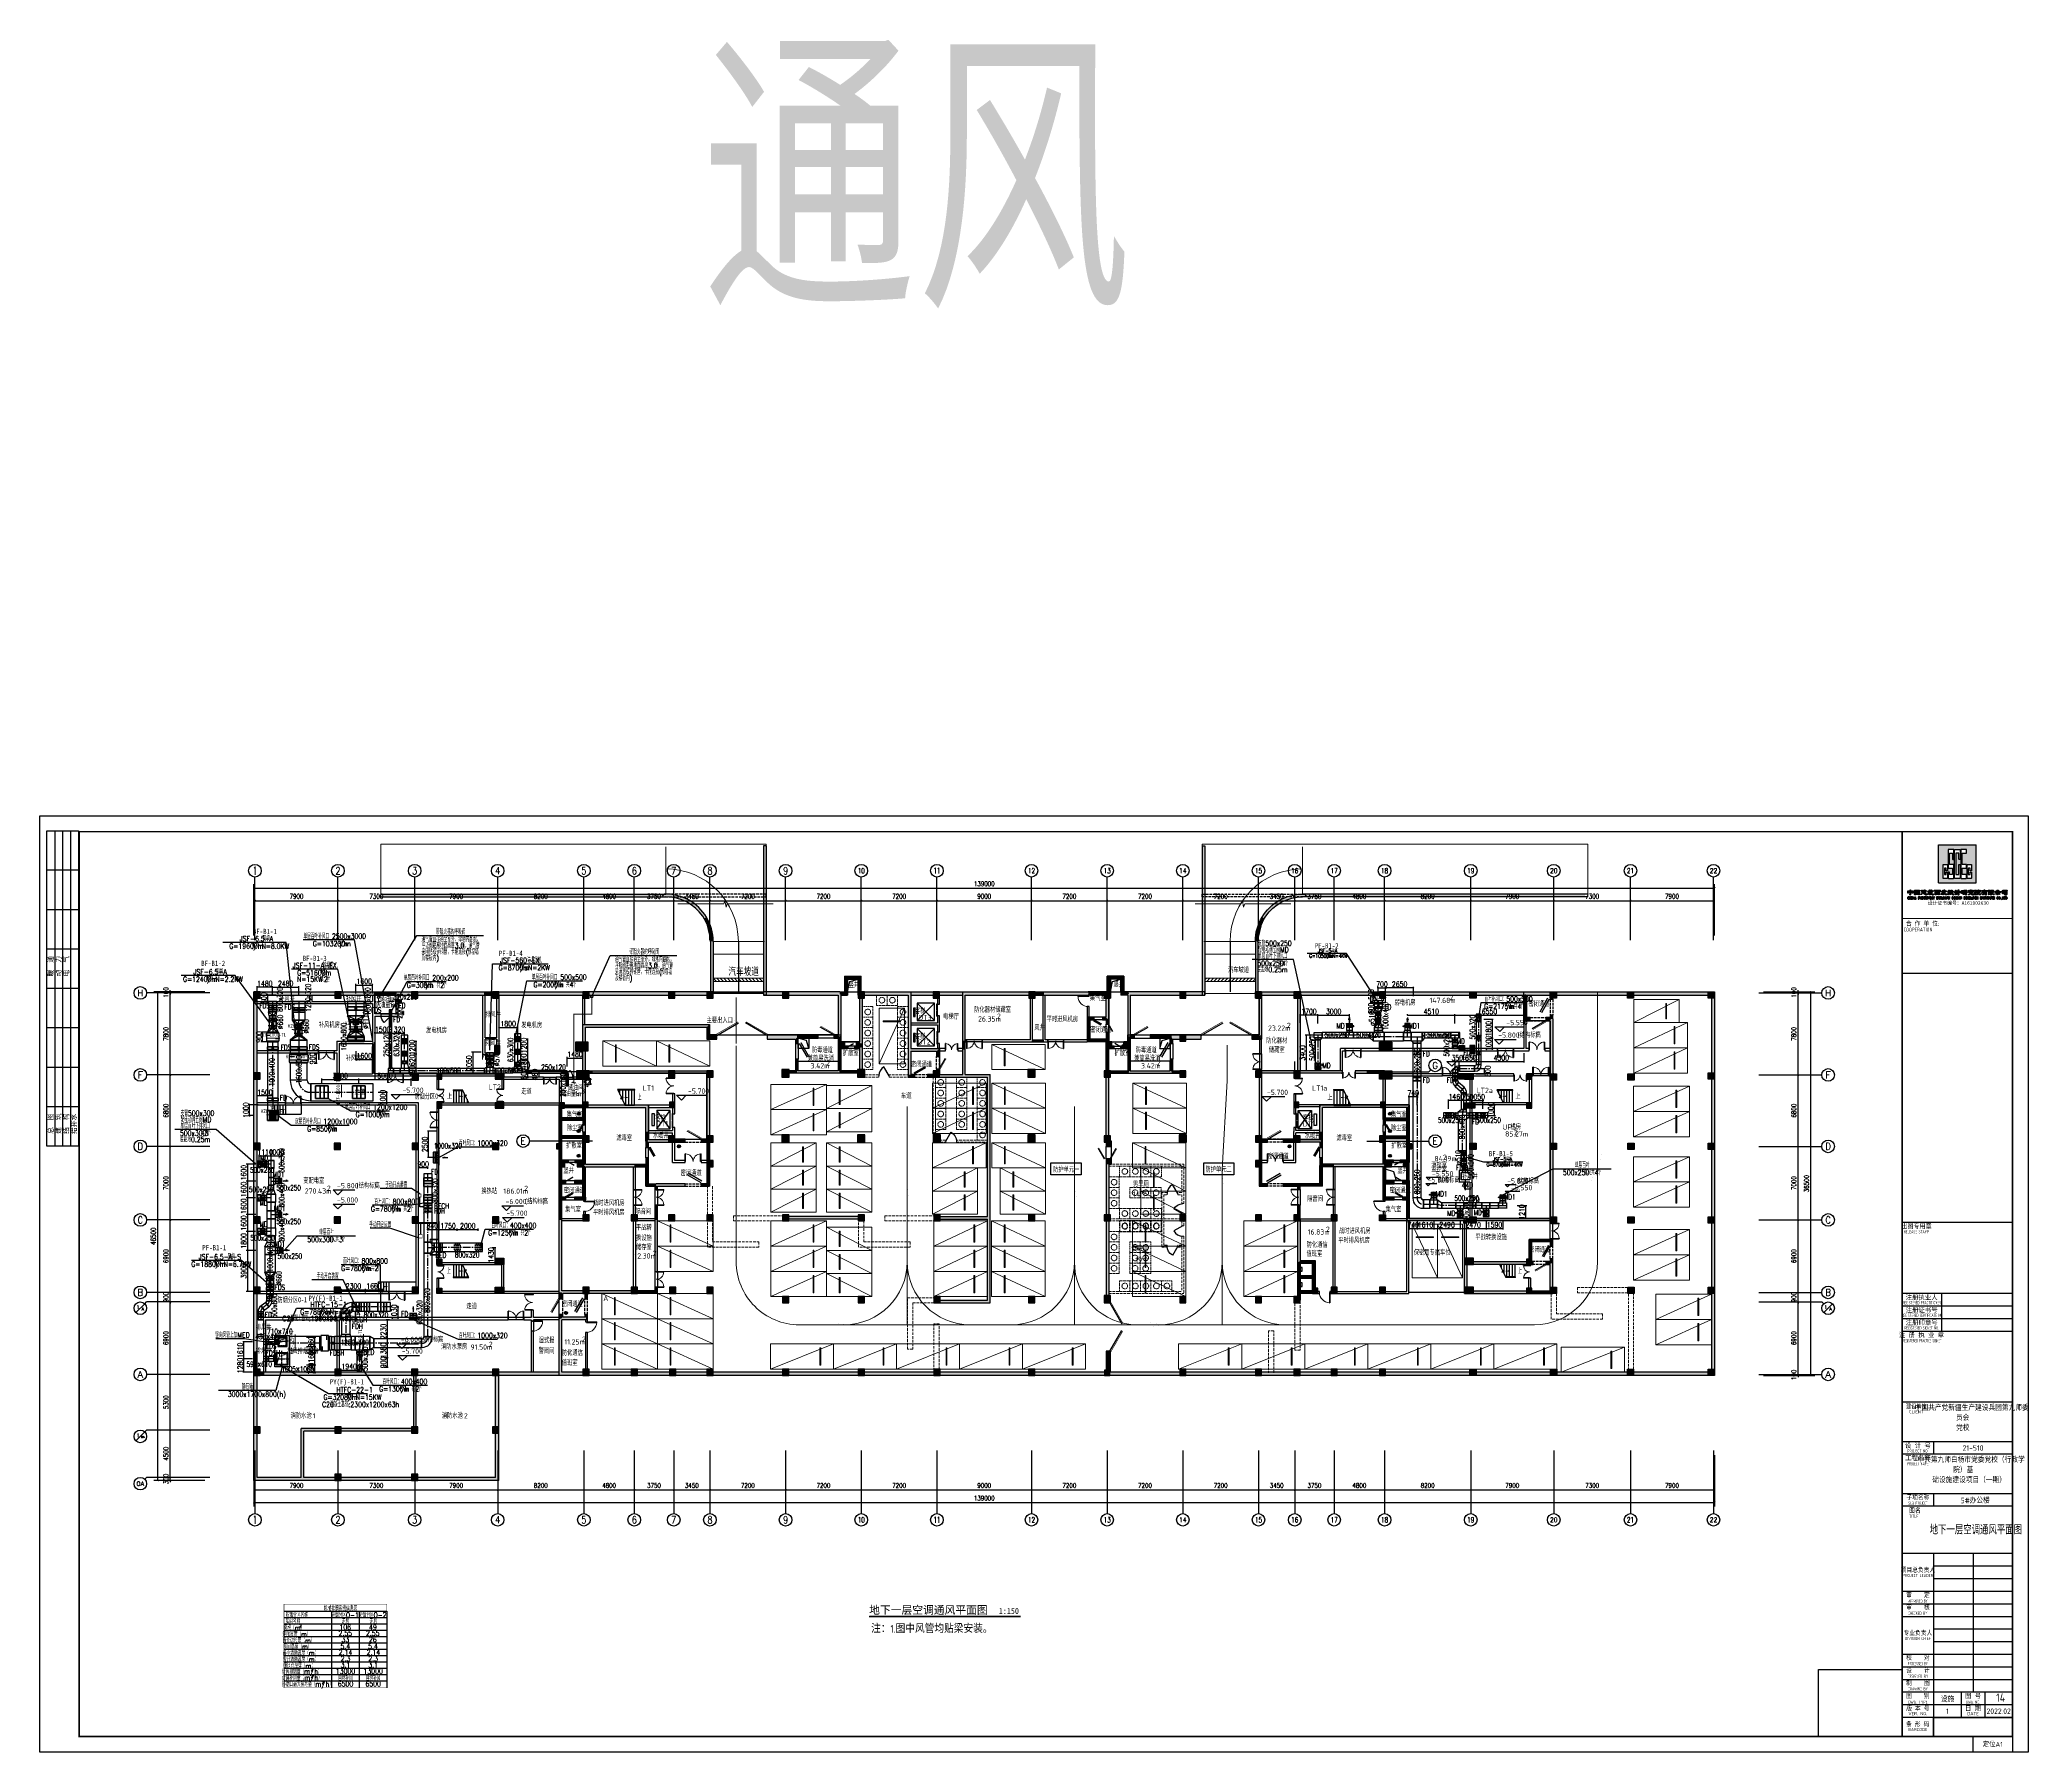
# Model space of a CAD drawing. Extents: x -70335 to 1144202, y 0 to 1100440.
# Drawn here: x 179665 to 368890, y 936502 to 1099461 of the extents above; entities that cross this region are included whole.
import ezdxf
from ezdxf.enums import TextEntityAlignment as Align

# ---------------------------------------------------------------- set-up
doc = ezdxf.new("R2010")
doc.units = 0
doc.header["$LTSCALE"] = 1000
for name, pattern in [('3#-2016.03.21地下室建筑$0$HIDDEN2', [0.1875, 0.125, -0.0625]), ('__DASH', [0.35, 0.25, -0.1]), ('CENTER', [2, 1.25, -0.25, 0.25, -0.25]), ('CENTER2', [1.125, 0.75, -0.125, 0.125, -0.125]), ('DASH', [0.35, 0.25, -0.1])]:
    doc.linetypes.add(name, pattern=pattern)
for name, color, linetype in [('0-标注', 4, 'Continuous'), ('0-通风设备-XP', 4, 'Continuous'), ('1-标注', 2, 'Continuous'), ('2-房间名称', 7, 'Continuous'), ('3-建筑', 7, 'Continuous'), ('3-淡显', 8, 'Continuous'), ('7-地暖标注', 7, 'Continuous'), ('A-COLU-CONC', 2, 'Continuous'), ('A-WALL-MSNW', 253, 'Continuous'), ('A-WALL-PATT', 252, 'Continuous'), ('AXIS_TEXT', 7, 'Continuous'), ('BTTK', 7, 'Continuous'), ('DIM_LEAD', 3, 'Continuous'), ('DIM_SYMB', 3, 'Continuous'), ('DUCT-加压送风中心线', 5, 'CENTER2'), ('DUCT-加压送风法兰', 2, 'Continuous'), ('DUCT-加压送风管', 1, 'Continuous'), ('DUCT-加压送风管立管', 1, 'Continuous'), ('DUCT-加压送风管端线', 2, 'Continuous'), ('DUCT-加压送风阀门', 7, 'Continuous'), ('DUCT-排烟中心线', 5, 'CENTER2'), ('DUCT-排烟标注', 3, 'Continuous'), ('DUCT-排烟法兰', 4, 'Continuous'), ('DUCT-排烟管', 1, 'Continuous'), ('DUCT-排烟管端线', 4, 'Continuous'), ('DUCT-排烟阀门', 7, 'Continuous'), ('DUCT-排风风口', 7, 'Continuous'), ('FL', 7, 'Continuous'), ('J-战时', 6, 'Continuous'), ('L', 7, 'Continuous'), ('Logo', 4, 'Continuous'), ('OTHER', 7, 'Continuous'), ('PUB_HATCH', 8, 'Continuous'), ('PUB_TITLE', 4, 'Continuous'), ('VRV-PIPE', 1, 'Continuous'), ('公用-影线', 8, 'Continuous'), ('加压送风系统', 2, 'Continuous'), ('建筑-墙体', 2, 'Continuous'), ('建筑-柱子', 2, 'Continuous'), ('抗震支吊架', 2, 'Continuous'), ('改过图层标记', 3, 'Continuous'), ('暖-风口', 2, 'Continuous'), ('标注-', 4, 'Continuous'), ('箭头', 7, 'Continuous'), ('覆土', 7, 'Continuous'), ('设备轴线', 8, 'CENTER'), ('风管阀件', 7, 'Continuous')]:
    doc.layers.add(name, color=color, linetype=linetype)
doc.layers.add('3-深度淡显', color=252, linetype='Continuous', lineweight=0)
doc.layers.add('阀门标注', color=6, linetype='Continuous', lineweight=0)
for name, color, linetype, plot in [('A-ANNO-REVC', 253, 'Continuous', False), ('条形码', 7, 'Continuous', False), ('验收章', 7, 'Continuous', False)]:
    doc.layers.add(name, color=color, linetype=linetype, plot=plot)
doc.styles.add('-黑体', font='', dxfattribs={"width": 0.8})
doc.styles.add('_HZTXT', font='txt.shx', dxfattribs={"width": 0.8, "bigfont": 'hztxt.shx'})
doc.styles.add('_TCH_AXIS', font='COMPLEX', dxfattribs={"bigfont": 'GBCBIG'})
doc.styles.add('_TCH_DIM_T3', font='SIMPLEX', dxfattribs={"width": 0.705882, "bigfont": 'GBCBIG'})
doc.styles.add('A_DIM', font='simplex.shx', dxfattribs={"width": 0.7, "bigfont": 'gbcbig.shx'})
doc.styles.add('COMPLEX', font='COMPLEX')
doc.styles.add('HT', font='')
doc.styles.add('HZ(TK)', font='geniso.shx', dxfattribs={"width": 0.9, "bigfont": 'hztxt.shx'})
doc.styles.add('kzcad', font='', dxfattribs={"width": 0.8})
doc.styles.get("Standard").update_dxf_attribs({"font": 'gbenor.shx', "bigfont": 'gbcbig.shx'})
doc.styles.add('XP-BZ', font='simplex.shx', dxfattribs={"width": 0.65, "bigfont": 'gbcbig.shx'})
doc.styles.add('设备标注', font='simplex.shx', dxfattribs={"width": 0.7, "bigfont": 'gbcbig.shx'})
doc.styles.add('黑体', font='')
doc.styles.get('-黑体').set_extended_font_data('SimHei')
doc.styles.get('HT').set_extended_font_data('SimHei')
doc.styles.get('kzcad').set_extended_font_data('SimSun')
doc.styles.get('黑体').set_extended_font_data('SimHei')
doc.dimstyles.new('_TCH_ARCH&&150', dxfattribs={"dimtxt": 446.25, "dimasz": 150, "dimexe": 375, "dimexo": 450, "dimgap": 189.375, "dimtad": 1, "dimdec": 0, "dimzin": 0, "dimdsep": 46, "dimtxsty": '_TCH_DIM_T3', "dimblk": 'ARCHTICK', "dimcen": 0.09, "dimclrt": 7, "dimazin": 2, "dimtfac": 1, "dimtdec": 0, "dimtix": 1, "dimtmove": 2, "dimatfit": 3, "dimfxl": 1, "dimtolj": 1, "dimtzin": 0, "dimarcsym": 0})
doc.dimstyles.new('sm150', dxfattribs={"dimtxt": 500, "dimasz": 100, "dimexe": 100, "dimexo": 75, "dimgap": 100, "dimtad": 1, "dimdec": 0, "dimrnd": 10, "dimzin": 0, "dimdsep": 46, "dimtxsty": '设备标注', "dimblk": 'ARCHTICK', "dimcen": 0.09, "dimclrd": 4, "dimclre": 4, "dimclrt": 4, "dimadec": 0, "dimazin": 0, "dimtfac": 1, "dimtdec": 0, "dimtix": 1, "dimtmove": 2, "dimatfit": 3, "dimldrblk": 'ARCHTICK', "dimfxl": 800, "dimfxlon": 1, "dimtolj": 1, "dimtzin": 0, "dimarcsym": 0})

# ---------------------------------------------------------------- blocks, each defined once
blk = doc.blocks.new('A$C7F19734B')
at = {"layer": 'FL'}
blk.add_line((64, 0), (64, 479), dxfattribs=at)
at = {"layer": 'L'}
blk.add_solid([(88, 303), (39, 303), (64, 479)], dxfattribs=at)
at = {"layer": 'OTHER'}
for p, q in [((-2, 195), (64, 216)), ((130, 159), (-2, 195)), ((64, 138), (130, 159))]:
    blk.add_line(p, q, dxfattribs=at)
blk = doc.blocks.new('A$C6E3E0467')
at = {"layer": '箭头', "color": 7, "xscale": -2.1260625, "yscale": 2.1260625, "zscale": 2.1260625, "rotation": 270}
blk.add_blockref('A$C7F19734B', (0, 0), dxfattribs=at)
blk = doc.blocks.new('gfhfdthrtg')
at = {"layer": 'A-WALL-PATT'}
for points in [[(473842, 877154), (474342, 877154), (474342, 877654), (473842, 877654)], [(473092, 874454), (473742, 874454), (473742, 874954), (473092, 874954)], [(473842, 874454), (474342, 874454), (474342, 874954), (473842, 874954)], [(472842, 871704), (473342, 871704), (473342, 872204), (472842, 872204)]]:
    blk.add_hatch(color=256, dxfattribs=at).paths.add_polyline_path(points)
at = {"layer": 'A-COLU-CONC'}
for p, q in [((474342, 877654), (473842, 877654)), ((473842, 877654), (473842, 877154)), ((473842, 877154), (474342, 877154)), ((474342, 877154), (474342, 877654)), ((473742, 874954), (473092, 874954)), ((473092, 874954), (473092, 874454)), ((473092, 874454), (473742, 874454)), ((473742, 874454), (473742, 874954)), ((474342, 874954), (473842, 874954)), ((473842, 874954), (473842, 874454)), ((473842, 874454), (474342, 874454)), ((474342, 874454), (474342, 874954)), ((473342, 872204), (472842, 872204)), ((472842, 872204), (472842, 871704)), ((472842, 871704), (473342, 871704)), ((473342, 871704), (473342, 872204))]:
    blk.add_line(p, q, dxfattribs=at)
blk = doc.blocks.new('CSCEC')
at = {"layer": 'Logo'}
h = blk.add_hatch(color=4, dxfattribs=at)
h.paths.add_polyline_path([(0, -24), (24, -24), (24, 0), (0, 0)])
h.paths.add_polyline_path([(6.2, -2.8), (9.8, -2.8), (9.8, -9.2), (9, -9.2), (9, -5.4, 0.414214), (8.8, -5.2), (7.2, -5.2, 0.414214), (7, -5.4), (7, -12.2, 0.414214), (7.2, -12.4), (9.8, -12.4), (9.8, -21.2), (6.2, -21.2), (6.2, -17.2), (7, -17.2), (7, -18.6, 0.414214), (7.2, -18.8), (8.8, -18.8, 0.414214), (9, -18.6), (9, -15, 0.414214), (8.8, -14.8), (6.2, -14.8)], flags=16)
h.paths.add_polyline_path([(10.2, -2.8), (13.8, -2.8), (13.8, -9.2), (13, -9.2), (13, -5.4, 0.414214), (12.8, -5.2), (11.2, -5.2, 0.414214), (11, -5.4), (11, -18.6, 0.414214), (11.2, -18.8), (12.8, -18.8, 0.414214), (13, -18.6), (13, -12.4), (13.8, -12.4), (13.8, -21.2), (10.2, -21.2)], flags=16)
h.paths.add_polyline_path([(5.8, -12.4), (5.8, -16.4), (5, -16.4), (5, -15, 0.414214), (4.8, -14.8), (4, -14.8, 0.414214), (3.8, -15), (3.8, -18.6, 0.414214), (4, -18.8), (4.8, -18.8, 0.414214), (5, -18.6), (5, -17.2), (5.8, -17.2), (5.8, -21.2), (3, -21.2), (3, -12.4)], flags=16)
h.paths.add_polyline_path([(14.2, -2.8), (17.8, -2.8), (17.8, -5.2), (15.2, -5.2, 0.414214), (15, -5.4), (15, -12.2, 0.414214), (15.2, -12.4), (17.8, -12.4), (17.8, -14.8), (15.2, -14.8, 0.414214), (15, -15), (15, -18.6, 0.414214), (15.2, -18.8), (17.8, -18.8), (17.8, -21.2), (14.2, -21.2)], flags=16)
h.paths.add_polyline_path([(21, -12.4), (21, -16.4), (20.2, -16.4), (20.2, -15, 0.414214), (20, -14.8), (19.2, -14.8, 0.414214), (19, -15), (19, -18.6, 0.414214), (19.2, -18.8), (20, -18.8, 0.414214), (20.2, -18.6), (20.2, -17.2), (21, -17.2), (21, -21.2), (18.2, -21.2), (18.2, -12.4)], flags=16)
for p, q in [((0, -24), (0, 0)), ((0, 0), (24, 0)), ((0, 0), (24, 0)), ((24, -24), (24, 0)), ((0, -24), (24, -24))]:
    blk.add_line(p, q, dxfattribs=at)
for points in [[(4.9, -18.8, 0.414214), (5, -18.7), (5, -17.3, -0.414214), (5.1, -17.2), (5.7, -17.2, -0.414214), (5.8, -17.3), (5.8, -21.1, -0.414214), (5.7, -21.2), (3.1, -21.2, -0.414214), (3, -21.1), (3, -12.5, -0.414214), (3.1, -12.4), (5.7, -12.4, -0.414214), (5.8, -12.5), (5.8, -16.3, -0.414214), (5.7, -16.4), (5.1, -16.4, -0.414214), (5, -16.3), (5, -14.9, 0.414214), (4.9, -14.8), (3.9, -14.8, 0.414214), (3.8, -14.9), (3.8, -18.7, 0.414214), (3.9, -18.8)], [(8.8, -5.2, -0.414214), (9, -5.4), (9, -9, 0.414214), (9.2, -9.2), (9.6, -9.2, 0.414214), (9.8, -9), (9.8, -3, 0.414214), (9.6, -2.8), (6.4, -2.8, 0.414214), (6.2, -3), (6.2, -14.6, 0.414214), (6.4, -14.8), (8.8, -14.8, -0.414214), (9, -15), (9, -18.6, -0.414214), (8.8, -18.8), (7.2, -18.8, -0.414214), (7, -18.6), (7, -17.4, 0.414214), (6.8, -17.2), (6.4, -17.2, 0.414214), (6.2, -17.4), (6.2, -21, 0.414214), (6.4, -21.2), (9.6, -21.2, 0.414214), (9.8, -21), (9.8, -12.6, 0.414214), (9.6, -12.4), (7.2, -12.4, -0.414214), (7, -12.2), (7, -5.4, -0.414214), (7.2, -5.2)], [(12.8, -18.8, 0.414214), (13, -18.6), (13, -12.6, -0.414214), (13.2, -12.4), (13.6, -12.4, -0.414214), (13.8, -12.6), (13.8, -21, -0.414214), (13.6, -21.2), (10.4, -21.2, -0.414214), (10.2, -21), (10.2, -3, -0.414214), (10.4, -2.8), (13.6, -2.8, -0.414214), (13.8, -3), (13.8, -9, -0.414214), (13.6, -9.2), (13.2, -9.2, -0.414214), (13, -9), (13, -5.4, 0.414214), (12.8, -5.2), (11.2, -5.2, 0.414214), (11, -5.4), (11, -18.6, 0.414214), (11.2, -18.8)], [(15.2, -12.4, -0.414214), (15, -12.2), (15, -5.4, -0.414214), (15.2, -5.2), (17.6, -5.2, 0.414214), (17.8, -5), (17.8, -3, 0.414214), (17.6, -2.8), (14.4, -2.8, 0.414214), (14.2, -3), (14.2, -21, 0.414214), (14.4, -21.2), (17.6, -21.2, 0.414214), (17.8, -21), (17.8, -19, 0.414214), (17.6, -18.8), (15.2, -18.8, -0.414214), (15, -18.6), (15, -15, -0.414214), (15.2, -14.8), (17.6, -14.8, 0.414214), (17.8, -14.6), (17.8, -12.6, 0.414214), (17.6, -12.4)], [(20.1, -18.8, 0.414214), (20.2, -18.7), (20.2, -17.3, -0.414214), (20.3, -17.2), (20.9, -17.2, -0.414214), (21, -17.3), (21, -21.1, -0.414214), (20.9, -21.2), (18.3, -21.2, -0.414214), (18.2, -21.1), (18.2, -12.5, -0.414214), (18.3, -12.4), (20.9, -12.4, -0.414214), (21, -12.5), (21, -16.3, -0.414214), (20.9, -16.4), (20.3, -16.4, -0.414214), (20.2, -16.3), (20.2, -14.9, 0.414214), (20.1, -14.8), (19.1, -14.8, 0.414214), (19, -14.9), (19, -18.7, 0.414214), (19.1, -18.8)]]:
    blk.add_lwpolyline(points, format="xyb", close=True, dxfattribs=at)
blk = doc.blocks.new('logo-txt')
at = {"layer": 'Logo'}
h = blk.add_hatch(color=4, dxfattribs=at)
h.dxf.hatch_style = 1
h.paths.add_polyline_path([(0.8, 4), (0.5, 4), (0.2, 3.9), (0.1, 3.9), (0.1, 4), (0, 4.7), (0, 5.1), (0, 5.2), (0.1, 5.3), (0.1, 5.4), (0.3, 5.4), (0.7, 5.3), (1, 5.3), (1.4, 5.3), (1.4, 5.9), (1.4, 6), (1.4, 6), (1.6, 6.1), (1.7, 6), (1.8, 5.9), (1.8, 5.6), (1.8, 5.3), (2.1, 5.3), (2.4, 5.3), (2.7, 5.3), (2.9, 5.4), (3, 5.4), (3.1, 5.4), (3.2, 5.3), (3.3, 5.2), (3.3, 5.1), (3.2, 4.6), (3.2, 4.2), (3.2, 4.1), (3.2, 4), (3.1, 3.9), (3, 3.9), (2.8, 3.9), (2.4, 4), (1.8, 4.1), (1.8, 3.4), (1.8, 2.9), (1.7, 2.8), (1.6, 2.7), (1.5, 2.7), (1.4, 2.7), (1.4, 2.8), (1.3, 2.9), (1.4, 4.1)])
h.paths.add_polyline_path([(0.9, 5), (0.5, 4.9), (0.4, 4.9), (0.4, 4.7), (0.4, 4.4), (0.5, 4.4), (0.5, 4.4), (1, 4.3), (1.4, 4.4), (1.4, 5)], flags=16)
h.paths.add_polyline_path([(2.8, 4.4), (2.8, 4.5), (2.9, 4.7), (2.9, 4.8), (2.8, 4.9), (2.7, 4.9), (2.4, 5), (1.8, 5), (1.8, 4.4), (2.3, 4.3), (2.7, 4.4)], flags=16)
h = blk.add_hatch(color=4, dxfattribs=at)
h.dxf.hatch_style = 1
h.paths.add_polyline_path([(0.8, 1.3), (0.6, 1.5), (0.5, 1.6), (0.4, 1.6), (0.3, 1.5), (0.2, 1.3), (0.1, 1), (0.1, 0.6), (0.2, 0.3), (0.3, 0.1), (0.4, 0), (0.5, 0), (0.6, 0.1), (0.8, 0.2), (0.8, 0.4), (0.8, 0.4), (0.8, 0.2), (0.7, 0.1), (0.6, 0), (0.4, 0), (0.2, 0.1), (0.1, 0.2), (0.1, 0.4), (0, 0.6), (0, 1), (0.1, 1.2), (0.1, 1.4), (0.2, 1.5), (0.4, 1.6), (0.6, 1.6), (0.7, 1.5), (0.8, 1.4), (0.8, 1.7), (0.8, 1)])
h.paths.add_polyline_path([(1.7, 0), (1.7, 0), (1.8, 0), (1.9, 0.1), (1.9, 0.2), (1.9, 0.8), (1.4, 0.8), (1.4, 0.2), (1.4, 0.1), (1.5, 0), (1.5, 0), (1.5, 0), (1.1, 0), (1.1, 0), (1.1, 0), (1.2, 0.1), (1.2, 0.2), (1.2, 1.4), (1.2, 1.5), (1.1, 1.6), (1.1, 1.6), (1.1, 1.6), (1.5, 1.6), (1.5, 1.6), (1.5, 1.6), (1.4, 1.5), (1.4, 1.4), (1.4, 0.9), (1.9, 0.9), (1.9, 1.4), (1.9, 1.5), (1.8, 1.6), (1.7, 1.6), (1.7, 1.6), (2.2, 1.6), (2.2, 1.6), (2.1, 1.6), (2, 1.5), (2, 1.4), (2, 0.2), (2, 0.1), (2.1, 0), (2.2, 0), (2.2, 0)])
h.paths.add_polyline_path([(2.4, 0), (2.4, 0), (2.4, 0), (2.5, 0.1), (2.5, 0.2), (2.5, 1.4), (2.5, 1.5), (2.4, 1.6), (2.4, 1.6), (2.4, 1.6), (2.8, 1.6), (2.8, 1.6), (2.8, 1.6), (2.7, 1.5), (2.7, 1.4), (2.7, 0.2), (2.7, 0.1), (2.8, 0), (2.8, 0), (2.8, 0)])
h.paths.add_polyline_path([(4.1, 1.6), (4, 1.5), (4, 0), (3.9, 0), (3.2, 1.5), (3.2, 0.1), (3.3, 0), (3.4, 0), (3.4, 0), (3, 0), (3, 0), (3.1, 0), (3.2, 0.1), (3.2, 1.5), (3.1, 1.6), (3, 1.6), (3, 1.6), (3.3, 1.6), (3.9, 0.3), (3.9, 1.5), (3.8, 1.6), (3.8, 1.6), (3.8, 1.6), (4.1, 1.6), (4.1, 1.6)])
h.paths.add_polyline_path([(4.9, 0), (4.9, 0), (4.9, 0), (5, 0.1), (5, 0.1), (4.9, 0.4), (4.5, 0.4), (4.4, 0.1), (4.5, 0), (4.6, 0), (4.6, 0), (4.3, 0), (4.3, 0), (4.3, 0), (4.4, 0.1), (4.7, 1.6), (4.8, 1.6), (5.1, 0.1), (5.2, 0), (5.2, 0), (5.2, 0)])
h.paths.add_polyline_path([(4.7, 1.3), (4.5, 0.5), (4.9, 0.5)], flags=16)
h = blk.add_hatch(color=4, dxfattribs=at)
h.dxf.hatch_style = 1
h.paths.add_polyline_path([(4.9, 5.1), (5.1, 5.2), (5.8, 5.2), (6.5, 5.2), (6.7, 5.2), (6.8, 5.1), (6.8, 5), (6.8, 5), (6.7, 4.9), (6.1, 4.9), (6.1, 4.6), (6.6, 4.6), (6.7, 4.5), (6.7, 4.4), (6.7, 4.4), (6.6, 4.3), (6.3, 4.3), (6.1, 4.3), (6.1, 3.9), (6.9, 3.9), (6.9, 3.8), (6.9, 3.6), (6.9, 3.6), (6.7, 3.6), (5.7, 3.6), (5.3, 3.6), (4.9, 3.5), (4.9, 3.5), (4.8, 3.5), (4.8, 3.7), (5, 3.9), (5, 3.9), (5.1, 3.9), (5.4, 3.9), (5.7, 3.9), (5.7, 4.3), (5.1, 4.3), (5, 4.3), (5.1, 4.4), (5.2, 4.6), (5.3, 4.6), (5.5, 4.6), (5.7, 4.6), (5.7, 4.9), (5.3, 4.9), (5, 4.9), (4.9, 4.8), (4.9, 4.9)], flags=0)
h.paths.add_polyline_path([(5.7, 5.8), (6.3, 5.8), (6.9, 5.7), (7.1, 5.8), (7.3, 5.8), (7.4, 5.7), (7.5, 5.6), (7.5, 5.5), (7.5, 4.3), (7.4, 3.1), (7.4, 2.9), (7.3, 2.9), (7.2, 2.8), (7, 2.9), (6.7, 3), (6.3, 3), (5.3, 3), (5, 3), (4.8, 2.9), (4.6, 2.9), (4.4, 2.9), (4.3, 3), (4.3, 3.1), (4.3, 3.2), (4.3, 3.4), (4.3, 4.7), (4.3, 5.3), (4.3, 5.5), (4.4, 5.7), (4.5, 5.8), (4.7, 5.8)])
h.paths.add_polyline_path([(6.7, 4.2), (6.8, 4.1), (6.8, 4), (6.7, 4), (6.5, 4), (6.4, 4), (6.6, 4.2)], flags=0)
h.paths.add_polyline_path([(4.6, 4.3), (4.7, 3.4), (4.7, 3.3), (4.8, 3.3), (5.8, 3.3), (6.9, 3.3), (7, 3.3), (7, 3.3), (7.1, 3.4), (7.1, 3.5), (7.1, 5.2), (7.1, 5.4), (6.9, 5.4), (6.5, 5.5), (5.7, 5.5), (4.8, 5.5), (4.8, 5.4), (4.7, 5.4), (4.7, 5.1)], flags=16)
h = blk.add_hatch(color=4, dxfattribs=at)
h.dxf.hatch_style = 1
h.paths.add_polyline_path([(4.9, 5.1), (5.1, 5.2), (5.8, 5.2), (6.5, 5.2), (6.7, 5.2), (6.8, 5.1), (6.8, 5), (6.8, 5), (6.7, 4.9), (6.1, 4.9), (6.1, 4.6), (6.6, 4.6), (6.7, 4.5), (6.7, 4.4), (6.7, 4.4), (6.6, 4.3), (6.3, 4.3), (6.1, 4.3), (6.1, 3.9), (6.9, 3.9), (6.9, 3.8), (6.9, 3.6), (6.9, 3.6), (6.7, 3.6), (5.7, 3.6), (5.3, 3.6), (4.9, 3.5), (4.9, 3.5), (4.8, 3.5), (4.8, 3.7), (5, 3.9), (5, 3.9), (5.1, 3.9), (5.4, 3.9), (5.7, 3.9), (5.7, 4.3), (5.1, 4.3), (5, 4.3), (5.1, 4.4), (5.2, 4.6), (5.3, 4.6), (5.5, 4.6), (5.7, 4.6), (5.7, 4.9), (5.3, 4.9), (5, 4.9), (4.9, 4.8), (4.9, 4.9)])
h = blk.add_hatch(color=4, dxfattribs=at)
h.dxf.hatch_style = 1
h.paths.add_polyline_path([(6.7, 4.2), (6.8, 4.1), (6.8, 4), (6.7, 4), (6.5, 4), (6.4, 4), (6.6, 4.2)])
h = blk.add_hatch(color=4, dxfattribs=at)
h.dxf.hatch_style = 1
h.paths.add_polyline_path([(7.6, 1.6), (7.5, 1.5), (7.5, 0), (7.4, 0), (6.7, 1.5), (6.7, 0.1), (6.8, 0), (6.9, 0), (6.9, 0), (6.5, 0), (6.5, 0), (6.6, 0), (6.7, 0.1), (6.7, 1.5), (6.6, 1.6), (6.5, 1.6), (6.5, 1.6), (6.8, 1.6), (7.4, 0.3), (7.4, 1.5), (7.3, 1.6), (7.3, 1.6), (7.3, 1.6), (7.6, 1.6), (7.6, 1.6)])
h.paths.add_polyline_path([(8.7, 0.4), (8.6, 0.2), (8.5, 0.1), (8.4, 0), (8.3, 0), (8.3, 0), (8.1, 0.1), (8, 0.2), (7.9, 0.4), (7.9, 0.7), (7.9, 0.9), (7.9, 1.2), (8, 1.4), (8.1, 1.5), (8.3, 1.6), (8.4, 1.6), (8.4, 1.6), (8.5, 1.5), (8.6, 1.4), (8.7, 1.2), (8.8, 0.9), (8.8, 0.7)])
h.paths.add_polyline_path([(8.6, 1), (8.6, 1.3), (8.5, 1.5), (8.4, 1.6), (8.3, 1.6), (8.2, 1.5), (8.1, 1.3), (8, 1), (8, 0.6), (8.1, 0.3), (8.2, 0.1), (8.3, 0), (8.4, 0), (8.5, 0.1), (8.6, 0.3), (8.6, 0.6)], flags=16)
h.paths.add_polyline_path([(9.9, 0), (9.8, 0), (9.8, 0.2), (9.7, 0.6), (9.6, 0.7), (9.5, 0.8), (9.3, 0.8), (9.3, 0.2), (9.3, 0.1), (9.4, 0), (9.5, 0), (9.5, 0), (9, 0), (9, 0), (9.1, 0), (9.1, 0.1), (9.2, 0.2), (9.2, 1.4), (9.1, 1.5), (9.1, 1.6), (9, 1.6), (9, 1.6), (9.7, 1.6), (9.8, 1.5), (9.9, 1.4), (9.9, 1.3), (9.9, 1.1), (9.9, 1), (9.8, 0.9), (9.7, 0.8), (9.6, 0.8), (9.6, 0.8), (9.7, 0.7), (9.8, 0.2), (9.9, 0.2), (9.9, 0.2), (10, 0.2), (10, 0.3), (10, 0.3), (10, 0.2)])
h.paths.add_polyline_path([(9.8, 1.4), (9.8, 1.5), (9.7, 1.6), (9.4, 1.6), (9.3, 1.5), (9.3, 1.4), (9.3, 0.9), (9.7, 0.9), (9.8, 0.9), (9.8, 1.1)], flags=16)
h.paths.add_polyline_path([(11.1, 1.1), (11, 1.4), (11, 1.5), (10.9, 1.5), (10.8, 1.6), (10.7, 1.5), (10.7, 1.4), (10.7, 0.2), (10.7, 0.1), (10.8, 0), (10.9, 0), (10.9, 0), (10.4, 0), (10.4, 0), (10.5, 0), (10.5, 0.1), (10.6, 0.2), (10.6, 1.4), (10.5, 1.5), (10.5, 1.6), (10.3, 1.5), (10.3, 1.5), (10.3, 1.4), (10.2, 1.1), (10.2, 1.1), (10.2, 1.6), (11.1, 1.6), (11.1, 1.1)])
h.paths.add_polyline_path([(11.9, 0), (11.9, 0), (12, 0), (12, 0.1), (12.1, 0.2), (12.1, 0.8), (11.6, 0.8), (11.6, 0.2), (11.6, 0.1), (11.7, 0), (11.7, 0), (11.7, 0), (11.3, 0), (11.3, 0), (11.3, 0), (11.4, 0.1), (11.4, 0.2), (11.4, 1.4), (11.4, 1.5), (11.3, 1.6), (11.3, 1.6), (11.3, 1.6), (11.7, 1.6), (11.7, 1.6), (11.7, 1.6), (11.6, 1.5), (11.6, 1.4), (11.6, 0.9), (12.1, 0.9), (12.1, 1.4), (12, 1.5), (12, 1.6), (11.9, 1.6), (11.9, 1.6), (12.4, 1.6), (12.4, 1.6), (12.3, 1.6), (12.2, 1.5), (12.2, 1.4), (12.2, 0.2), (12.2, 0.1), (12.3, 0), (12.4, 0), (12.4, 0)])
h.paths.add_polyline_path([(13.7, 1.6), (13.6, 1.5), (13.3, 0), (13.3, 0), (13.1, 1.5), (12.9, 0), (12.9, 0), (12.7, 1.5), (12.7, 1.5), (12.6, 1.6), (12.5, 1.6), (12.5, 1.6), (13, 1.6), (13, 1.6), (12.9, 1.6), (12.8, 1.5), (12.8, 1.5), (13, 0.5), (13.1, 1.6), (13.2, 1.6), (13.4, 0.5), (13.5, 1.5), (13.4, 1.6), (13.4, 1.6), (13.4, 1.6), (13.7, 1.6), (13.7, 1.6)])
h.paths.add_polyline_path([(13.9, 0), (13.9, 0), (13.9, 0), (14, 0.1), (14, 0.2), (14, 1.4), (14, 1.5), (13.9, 1.6), (13.9, 1.6), (13.9, 1.6), (14.7, 1.6), (14.7, 1.1), (14.7, 1.1), (14.7, 1.4), (14.7, 1.5), (14.6, 1.5), (14.5, 1.6), (14.3, 1.6), (14.2, 1.5), (14.2, 1.4), (14.2, 0.9), (14.2, 0.9), (14.4, 0.9), (14.4, 0.9), (14.5, 1.2), (14.5, 0.4), (14.4, 0.8), (14.4, 0.8), (14.2, 0.8), (14.2, 0.8), (14.2, 0.2), (14.2, 0.1), (14.3, 0), (14.5, 0), (14.6, 0.1), (14.7, 0.1), (14.7, 0.2), (14.7, 0.5), (14.7, 0.5), (14.7, 0)])
h.paths.add_polyline_path([(15.8, 0.2), (15.7, 0.1), (15.5, 0), (15.4, 0), (15.2, 0.1), (15.1, 0.2), (15.1, -0.1), (15.1, 0.6), (15.1, 0.2), (15.2, 0.1), (15.4, 0), (15.5, 0), (15.7, 0.1), (15.7, 0.2), (15.7, 0.5), (15.7, 0.6), (15.6, 0.7), (15.3, 0.8), (15.1, 1), (15.1, 1.1), (15.1, 1.4), (15.2, 1.5), (15.3, 1.6), (15.5, 1.6), (15.7, 1.5), (15.8, 1.4), (15.8, 1.7), (15.8, 1), (15.7, 1.3), (15.6, 1.5), (15.5, 1.6), (15.3, 1.6), (15.2, 1.5), (15.1, 1.4), (15.1, 1.2), (15.2, 1.1), (15.3, 1), (15.6, 0.8), (15.8, 0.7), (15.8, 0.5), (15.8, 0.3)])
h.paths.add_polyline_path([(16.9, 1.1), (16.9, 1.4), (16.9, 1.5), (16.8, 1.5), (16.7, 1.6), (16.6, 1.5), (16.6, 1.4), (16.6, 0.2), (16.6, 0.1), (16.7, 0), (16.7, 0), (16.7, 0), (16.3, 0), (16.3, 0), (16.4, 0), (16.4, 0.1), (16.5, 0.2), (16.5, 1.4), (16.4, 1.5), (16.4, 1.6), (16.2, 1.5), (16.2, 1.5), (16.1, 1.4), (16.1, 1.1), (16.1, 1.1), (16.1, 1.6), (17, 1.6), (17, 1.1)])
h = blk.add_hatch(color=4, dxfattribs=at)
h.dxf.hatch_style = 1
h.paths.add_polyline_path([(10, 5.5), (10, 5.5), (9.9, 5.5), (9.9, 5.6), (9.9, 5.6), (9.9, 5.7), (10, 5.8), (10.5, 5.7), (10.5, 5.9), (10.6, 6.1), (10.7, 6), (10.8, 6), (10.8, 5.9), (10.8, 5.7), (11.2, 5.7), (11.3, 5.8), (11.4, 5.8), (11.5, 5.7), (11.5, 5.6), (11.5, 5.4), (11.7, 5.4), (11.9, 5.3), (11.9, 5.3), (11.9, 5.2), (11.8, 5.2), (11.5, 5.2), (11.5, 4.8), (11.4, 4.7), (11.3, 4.7), (11.3, 4.7), (11.2, 4.8), (10.8, 4.8), (10.8, 4.6), (11.3, 4.6), (11.5, 4.6), (11.5, 4.5), (11.5, 4.5), (11.3, 4.5), (10.8, 4.4), (10.8, 4.2), (11.3, 4.2), (11.5, 4.2), (11.6, 4.1), (11.6, 4), (11.5, 4), (10.9, 4), (10.8, 3.7), (10.8, 3.7), (10.7, 3.6), (11.5, 3.4), (12.3, 3.4), (12, 3), (11.9, 2.8), (11.8, 2.7), (11.7, 2.7), (11.6, 2.7), (11.5, 2.7), (11.3, 2.8), (9.3, 3.9), (9.1, 3.5), (8.9, 3.2), (8.7, 3.1), (8.4, 3), (8.3, 3.1), (8.2, 3.1), (8.3, 3.2), (8.3, 3.2), (8.6, 3.3), (8.8, 3.5), (8.9, 3.7), (9.1, 4), (8.8, 4), (8.7, 4), (8.6, 4), (8.6, 4.1), (8.6, 4.2), (8.8, 4.3), (8.9, 4.3), (9.1, 4.2), (9.2, 4.5), (9.2, 4.6), (9.2, 4.7), (9.1, 4.8), (9, 4.7), (8.9, 4.7), (8.8, 4.8), (8.8, 4.8), (8.9, 4.9), (9.1, 5.1), (9.1, 5.2), (9.2, 5.3), (9.1, 5.3), (9.1, 5.4), (8.9, 5.4), (8.7, 5.3), (8.6, 5.3), (8.5, 5.3), (8.5, 5.4), (8.5, 5.5), (8.7, 5.6), (8.7, 5.7), (8.8, 5.7), (9.1, 5.6), (9.3, 5.6), (9.4, 5.7), (9.5, 5.6), (9.6, 5.6), (9.6, 5.4), (9.3, 5.1), (9.3, 5), (9.3, 4.9), (9.4, 4.9), (9.5, 4.8), (9.5, 4.7), (9.5, 4.5), (9.4, 4.1), (9.7, 4), (10, 3.9), (10.6, 3.6), (10.5, 3.8), (10.5, 4), (9.9, 4), (9.7, 4.1), (9.7, 4.1), (9.7, 4.2), (9.8, 4.2), (10.5, 4.2), (10.5, 4.4), (10.1, 4.4), (9.8, 4.4), (9.8, 4.3), (9.8, 4.4), (9.8, 4.5), (9.9, 4.6), (10.5, 4.6), (10.5, 4.9), (10.1, 4.9), (9.9, 4.8), (9.8, 4.9), (9.9, 5), (10, 5.1), (10.5, 5.1), (10.5, 5.2), (10.2, 5.2), (9.9, 5.2), (9.7, 5.1), (9.6, 5.1), (9.7, 5.3), (9.7, 5.3), (9.8, 5.4), (9.9, 5.4), (10.5, 5.4), (10.5, 5.6)])
h.paths.add_polyline_path([(10.8, 5), (11.2, 5), (11.2, 5.2), (10.8, 5.2)], flags=16)
h.paths.add_polyline_path([(11.2, 5.4), (11.2, 5.6), (10.8, 5.6), (10.8, 5.4)], flags=16)
h = blk.add_hatch(color=4, dxfattribs=at)
h.dxf.hatch_style = 1
h.paths.add_polyline_path([(13.7, 5.8), (13.8, 6), (14, 6), (14.1, 5.9), (14.1, 5.8), (14, 5.7), (14.3, 5.6), (14.5, 5.4), (14.4, 5.3), (14.4, 5.2), (14.3, 5.3), (14.1, 5.4), (13.9, 5.4), (13.9, 5.1), (13.9, 4.9), (13.9, 4.8), (13.8, 4.8), (13.7, 4.8), (13.7, 4.9), (13.7, 5.4), (13.3, 5.1), (13, 4.9), (12.8, 4.9), (12.7, 5), (12.6, 5.1), (12.7, 5.2), (13.1, 5.4), (13.5, 5.6)])
h.paths.add_polyline_path([(14.8, 5.7), (14.9, 5.9), (15, 6), (15.1, 6), (15.2, 5.9), (15.2, 5.9), (15.2, 5.8), (15.2, 5.7), (15.5, 5.6), (15.9, 5.3), (16, 5.2), (16, 5.1), (16, 5), (16, 4.9), (15.8, 5), (15.5, 5.3), (15.1, 5.4), (15.2, 5.1), (15.2, 5), (15.1, 4.9), (15.1, 4.8), (15, 4.9), (14.9, 5.1), (14.9, 5.3), (14.5, 5), (14.4, 5), (14.4, 5.1), (14.4, 5.1), (14.6, 5.4)])
h.paths.add_polyline_path([(14.9, 4.7), (15.1, 4.7), (15.2, 4.7), (15.3, 4.8), (15.4, 4.6), (15.4, 4.5), (15.3, 4.1), (15.3, 3.6), (15.4, 3.5), (15.4, 3.4), (15.6, 3.3), (15.8, 3.2), (16.1, 3.3), (16.3, 3.4), (16.4, 3.4), (16.4, 3.3), (16.3, 3.1), (16.1, 2.8), (16, 2.7), (15.9, 2.7), (15.7, 2.7), (15.4, 2.9), (15.3, 2.9), (15.2, 3.1), (15.1, 3.2), (15.1, 3.4), (15, 3.9), (15.1, 4.4), (15, 4.4), (14.9, 4.4), (14.8, 4.4), (14.7, 4.3), (14.7, 4.1), (14.9, 3.9), (15, 3.9), (15, 3.8), (15, 3.7), (15, 3.6), (14.9, 3.6), (14.8, 3.7), (14.7, 3.8), (14.6, 3.6), (14.6, 3.4), (14.4, 3.2), (14.3, 3), (14.1, 2.9), (14, 2.9), (13.7, 2.9), (13.6, 3), (13.6, 3.1), (13.7, 3.1), (14, 3.2), (14.2, 3.4), (14.3, 3.6), (14.4, 3.7), (14.4, 3.9), (14.4, 4.5), (14.5, 4.7), (14.5, 4.8), (14.6, 4.8), (14.7, 4.7)])
h.paths.add_polyline_path([(13.5, 4), (13.5, 4.3), (13.1, 4.3), (13, 4.3), (12.9, 4.3), (12.9, 4.4), (12.9, 4.5), (13, 4.6), (13.1, 4.7), (13.2, 4.6), (13.6, 4.6), (14.1, 4.6), (14.2, 4.6), (14.2, 4.5), (14.2, 4.4), (14.2, 4.4), (13.9, 4.3), (13.8, 4), (13.9, 3.7), (14.1, 3.7), (14.2, 3.7), (14.3, 3.6), (14.2, 3.6), (14.1, 3.5), (12.7, 3.1), (12.5, 3.1), (12.5, 3.3), (12.5, 3.4), (12.6, 3.5), (13, 3.6), (13.5, 3.7)])
h = blk.add_hatch(color=4, dxfattribs=at)
h.dxf.hatch_style = 1
h.paths.add_polyline_path([(18.7, 5), (18.8, 5), (18.8, 5.4), (18.6, 5.5), (18.5, 5.4), (18.5, 5)], flags=16)
h.paths.add_polyline_path([(17.9, 3.9), (18.1, 4), (18.2, 4.1), (18.2, 4.3), (18.2, 4.6), (17.9, 4.6), (17.7, 4.6), (17.6, 4.2), (17.7, 3.8)], flags=16)
h.paths.add_polyline_path([(19.6, 3.4), (19.7, 3.5), (19.7, 3.8), (19.5, 3.7), (19.2, 3.6), (19, 3.7), (18.8, 3.8), (18.8, 4.4), (18.8, 4.6), (18.6, 4.7), (18.5, 4.6), (18.5, 4.4), (18.5, 4.1), (18.4, 4), (18.3, 3.8), (18.2, 3.7), (18, 3.6), (17.8, 3.6), (17.7, 3.6), (17.7, 3.5), (17.7, 3.4), (17.7, 3.3), (17.8, 3.3), (18.8, 3.3), (19.6, 3.4)], flags=16)
h.paths.add_polyline_path([(19.1, 4.3), (19.1, 4.1), (19.2, 3.9), (19.5, 3.9), (19.7, 4.1), (19.7, 4.4), (19.7, 4.6), (19.6, 4.7), (19.5, 4.7), (19.1, 4.7)], flags=16)
h.paths.add_polyline_path([(17.8, 5.8), (18.6, 5.8), (19.8, 5.8), (20.5, 5.7), (20.8, 5.7), (20.7, 5.4), (20.5, 5.2), (20.4, 5.2), (20.2, 5.2), (19.6, 5.4), (19.1, 5.4), (19.1, 5), (19.8, 5), (20, 5), (20, 4.9), (20.1, 4.8), (20.1, 4.6), (20, 4.1), (20, 3.1), (20, 3), (20, 2.9), (19.9, 2.8), (19.8, 2.8), (19.6, 2.9), (19.4, 3), (18.9, 3), (18.3, 3), (17.8, 2.9), (17.7, 2.9), (17.6, 2.8), (17.5, 2.8), (17.4, 2.8), (17.4, 2.9), (17.3, 3), (17.3, 3.8), (17.3, 4.6), (17.2, 4.8), (17.3, 4.9), (17.3, 5), (17.5, 5), (17.6, 5), (17.8, 5), (18.2, 5), (18.2, 5.4), (17.4, 5.4), (17.2, 5.3), (17, 5.2), (16.9, 5.2), (16.8, 5.2), (16.8, 5.2), (16.8, 5.3), (16.8, 5.5), (16.9, 5.7), (17, 5.8), (17.1, 5.8)])
h = blk.add_hatch(color=4, dxfattribs=at)
h.dxf.hatch_style = 1
h.paths.add_polyline_path([(19.2, 0.2), (19.1, 0.1), (18.9, 0), (18.3, 0), (18.3, 0), (18.4, 0), (18.4, 0.1), (18.5, 0.2), (18.5, 1.4), (18.4, 1.5), (18.4, 1.6), (18.3, 1.6), (18.3, 1.6), (18.9, 1.6), (19.1, 1.5), (19.2, 1.4), (19.2, 1.3), (19.2, 1.1), (19.2, 1), (19.1, 0.9), (19, 0.8), (19.1, 0.8), (19.2, 0.7), (19.2, 0.5), (19.2, 0.3)])
h.paths.add_polyline_path([(19.1, 1.4), (19, 1.5), (18.9, 1.6), (18.7, 1.6), (18.6, 1.5), (18.6, 1.4), (18.6, 0.9), (18.9, 0.9), (19, 0.9), (19.1, 1.1)], flags=16)
h.paths.add_polyline_path([(19.1, 0.6), (19, 0.7), (18.9, 0.8), (18.6, 0.8), (18.6, 0.2), (18.6, 0.1), (18.7, 0), (18.9, 0), (19, 0.1), (19.1, 0.2)], flags=16)
h.paths.add_polyline_path([(20.5, 1.6), (20.4, 1.5), (20.4, 0.5), (20.4, 0.2), (20.2, 0.1), (20.1, 0), (20, 0), (20, 0), (20, 0), (19.8, 0.1), (19.7, 0.2), (19.6, 0.5), (19.6, 1.4), (19.6, 1.5), (19.5, 1.6), (19.5, 1.6), (19.5, 1.6), (19.9, 1.6), (19.9, 1.6), (19.9, 1.6), (19.8, 1.5), (19.8, 1.4), (19.8, 0.4), (19.8, 0.2), (19.9, 0.1), (20, 0), (20.1, 0), (20.2, 0.1), (20.3, 0.2), (20.4, 0.5), (20.4, 1.5), (20.3, 1.6), (20.2, 1.6), (20.2, 1.6), (20.6, 1.6), (20.6, 1.6)])
h.paths.add_polyline_path([(20.8, 0), (20.8, 0), (20.8, 0), (20.9, 0.1), (20.9, 0.2), (20.9, 1.4), (20.9, 1.5), (20.8, 1.6), (20.8, 1.6), (20.8, 1.6), (21.2, 1.6), (21.2, 1.6), (21.2, 1.6), (21.1, 1.5), (21.1, 1.4), (21.1, 0.2), (21.1, 0.1), (21.2, 0), (21.2, 0), (21.2, 0)])
h.paths.add_polyline_path([(21.4, 0), (21.4, 0), (21.5, 0), (21.6, 0.1), (21.6, 0.2), (21.6, 1.4), (21.6, 1.5), (21.5, 1.6), (21.4, 1.6), (21.4, 1.6), (21.9, 1.6), (21.9, 1.6), (21.8, 1.6), (21.7, 1.5), (21.7, 1.4), (21.7, 0.2), (21.7, 0.1), (21.8, 0), (22, 0), (22.1, 0.1), (22.2, 0.1), (22.2, 0.2), (22.2, 0.5), (22.2, 0.5), (22.2, 0)])
h.paths.add_polyline_path([(23.3, 0.4), (23.2, 0.2), (23.1, 0.1), (22.9, 0), (22.4, 0), (22.4, 0), (22.5, 0), (22.5, 0.1), (22.6, 0.2), (22.6, 1.4), (22.5, 1.5), (22.5, 1.6), (22.4, 1.6), (22.4, 1.6), (22.9, 1.6), (23.1, 1.5), (23.2, 1.4), (23.3, 1.2), (23.3, 1), (23.3, 0.6)])
h.paths.add_polyline_path([(23.2, 1), (23.1, 1.3), (23, 1.5), (22.9, 1.6), (22.8, 1.6), (22.7, 1.5), (22.7, 1.4), (22.7, 0.2), (22.7, 0.1), (22.8, 0), (22.9, 0), (23, 0.1), (23.1, 0.3), (23.2, 0.6)], flags=16)
h.paths.add_polyline_path([(23.6, 0), (23.6, 0), (23.6, 0), (23.7, 0.1), (23.7, 0.2), (23.7, 1.4), (23.7, 1.5), (23.6, 1.6), (23.6, 1.6), (23.6, 1.6), (24, 1.6), (24, 1.6), (24, 1.6), (23.9, 1.5), (23.9, 1.4), (23.9, 0.2), (23.9, 0.1), (24, 0), (24, 0), (24, 0)])
h.paths.add_polyline_path([(25.3, 1.6), (25.2, 1.5), (25.2, 0), (25.2, 0), (24.4, 1.5), (24.4, 0.1), (24.5, 0), (24.6, 0), (24.6, 0), (24.2, 0), (24.2, 0), (24.3, 0), (24.4, 0.1), (24.4, 1.5), (24.3, 1.6), (24.2, 1.6), (24.2, 1.6), (24.5, 1.6), (25.1, 0.3), (25.1, 1.5), (25, 1.6), (25, 1.6), (25, 1.6), (25.3, 1.6), (25.3, 1.6)])
h.paths.add_polyline_path([(26.5, 0.6), (26.4, 0.5), (26.4, 0.5), (26.4, 0), (26.3, 0.1), (26.2, 0.1), (26.1, 0), (26, 0), (25.8, 0.1), (25.7, 0.2), (25.6, 0.4), (25.6, 0.6), (25.6, 1), (25.6, 1.2), (25.7, 1.4), (25.8, 1.5), (26, 1.6), (26.1, 1.6), (26.2, 1.5), (26.3, 1.4), (26.4, 1.7), (26.4, 1), (26.3, 1.3), (26.2, 1.5), (26.1, 1.6), (26, 1.6), (25.9, 1.5), (25.8, 1.3), (25.7, 1), (25.7, 0.6), (25.8, 0.3), (25.9, 0.1), (26, 0), (26.1, 0), (26.2, 0.1), (26.3, 0.2), (26.3, 0.5), (26.2, 0.5), (26.2, 0.6), (26.1, 0.6), (26.1, 0.6), (26.6, 0.6), (26.6, 0.6)])
h = blk.add_hatch(color=4, dxfattribs=at)
h.dxf.hatch_style = 1
h.paths.add_polyline_path([(21.8, 4.6), (21.4, 4.5), (21.3, 4.5), (21.2, 4.6), (21.2, 4.6), (21.2, 4.7), (21.4, 4.9), (21.5, 5), (21.8, 4.9), (22.2, 4.9), (22.2, 4.9), (22.2, 5), (22.2, 5.4), (22.2, 5.6), (22.3, 5.8), (22.4, 5.9), (22.5, 5.9), (22.6, 5.9), (22.6, 5.8), (22.7, 5.6), (22.7, 5.4), (22.6, 4.3), (22.7, 3.2), (22.6, 3.1), (22.6, 3), (22.5, 2.9), (22.5, 2.9), (22.3, 2.9), (22.2, 3), (22.2, 3.4), (21.8, 3.2), (21.3, 3.1), (21.2, 3), (21.1, 3), (21, 3.1), (21, 3.2), (21, 3.4), (21.1, 3.5), (21.2, 3.6), (21.3, 3.6), (22, 3.7), (22.2, 3.8), (22.2, 3.9), (22.2, 4.2), (22.2, 4.6)])
h.paths.add_polyline_path([(23, 5.7), (23.1, 5.9), (23.1, 5.9), (23.1, 6), (23.3, 6), (23.4, 5.9), (23.4, 5.8), (23.4, 5.6), (23.4, 5.3), (23.4, 4.6), (23.9, 5), (24.3, 5.4), (24.4, 5.4), (24.5, 5.4), (24.5, 5.3), (24.6, 5.2), (24.6, 5.1), (24.5, 4.9), (24.1, 4.7), (23.4, 4.4), (23.4, 4), (23.4, 3.8), (23.5, 3.7), (23.5, 3.7), (23.6, 3.6), (23.8, 3.6), (24.1, 3.5), (24.9, 3.6), (25, 3.6), (25, 3.4), (24.9, 3.1), (24.7, 2.9), (24.5, 2.8), (24.2, 2.8), (23.9, 2.9), (23.4, 3.1), (23.2, 3.2), (23.1, 3.4), (23.1, 3.6), (23, 3.8), (23, 4.5), (23, 5.3)])
h = blk.add_hatch(color=4, dxfattribs=at)
h.dxf.hatch_style = 1
h.paths.add_polyline_path([(28.2, 4), (28.1, 3.8), (28.3, 3.6), (28.6, 3.5), (28.9, 3.4), (29.2, 3.4), (29.2, 3.3), (29.2, 3.2), (29, 2.8), (28.9, 2.7), (28.8, 2.7), (28.7, 2.7), (28.5, 2.8), (28.2, 3.2), (27.9, 3.5), (27.6, 3.3), (27.3, 3.1), (27, 3.1), (26.8, 3.1), (26.8, 3.3), (27, 3.3), (27.2, 3.4), (27.5, 3.5), (27.7, 3.7), (27.4, 3.9), (27.2, 4), (27.1, 4.1), (27.1, 4.2), (27.2, 4.3), (27.3, 4.3), (27.8, 3.9), (27.9, 4), (27.9, 4.2), (27.9, 4.3), (27.8, 4.4), (27.8, 4.4), (27.6, 4.4), (27.3, 4.4), (27.1, 4.3), (27.1, 4.3), (27, 4.4), (27.1, 4.5), (27.3, 4.6), (27.6, 4.6), (28, 4.6), (28.1, 4.6), (28.2, 4.6), (28.3, 4.5), (28.3, 4.3)])
h.paths.add_polyline_path([(26.7, 5.4), (26.7, 5.3), (26.6, 5.3), (26.2, 5.3), (26, 5.4), (25.9, 5.6), (25.9, 5.7), (26, 5.8), (26, 5.9), (26.1, 5.9), (26.2, 5.8)])
h.paths.add_polyline_path([(26.3, 4), (26.3, 3.7), (26.3, 3.5), (26.4, 3.5), (26.4, 3.6), (26.6, 3.7), (26.8, 3.9), (26.8, 3.9), (26.8, 3.8), (26.8, 3.6), (26.5, 3.3), (26.2, 3), (26, 2.9), (25.9, 2.9), (25.8, 3), (25.8, 3.1), (25.9, 3.3), (26, 3.8), (26, 4.2), (26, 4.4), (25.9, 4.5), (25.9, 4.5), (25.7, 4.5), (25.5, 4.5), (25.3, 4.4), (25.3, 4.4), (25.2, 4.5), (25.3, 4.8), (25.4, 4.9), (25.6, 4.9), (25.9, 4.8), (26.1, 4.9), (26.3, 4.9), (26.3, 4.8), (26.4, 4.6), (26.3, 4.4)])
h.paths.add_polyline_path([(28.7, 5), (29, 5.1), (29.1, 5), (29.1, 5), (29.1, 4.9), (29, 4.7), (28.9, 4.6), (28.7, 4.6), (28.6, 4.6), (28.4, 4.6), (28.2, 4.6), (28.1, 4.7), (28, 4.8), (28, 5.4), (27.9, 5.5), (27.9, 5.5), (27.8, 5.5), (27.6, 5.5), (27.6, 5.5), (27.5, 5.4), (27.5, 5.2), (27.4, 5), (27.3, 4.8), (27.2, 4.7), (27, 4.6), (26.8, 4.6), (26.8, 4.6), (26.7, 4.6), (26.7, 4.7), (26.7, 4.8), (26.9, 4.8), (27, 4.9), (27.1, 5.1), (27.2, 5.2), (27.2, 5.5), (27.2, 5.7), (27.2, 5.8), (27.3, 5.8), (27.5, 5.8), (27.7, 5.7), (27.9, 5.8), (28.1, 5.8), (28.2, 5.8), (28.2, 5.6), (28.2, 5.4), (28.2, 5.2), (28.3, 5.1), (28.3, 5), (28.4, 5)])
h = blk.add_hatch(color=4, dxfattribs=at)
h.dxf.hatch_style = 1
h.paths.add_polyline_path([(28.8, 0.4), (28.7, 0.2), (28.6, 0.1), (28.5, 0), (27.9, 0), (27.9, 0), (28, 0), (28, 0.1), (28.1, 0.2), (28.1, 1.4), (28, 1.5), (28, 1.6), (27.9, 1.6), (27.9, 1.6), (28.5, 1.6), (28.6, 1.5), (28.7, 1.4), (28.8, 1.2), (28.8, 1), (28.8, 0.6)])
h.paths.add_polyline_path([(28.7, 1), (28.7, 1.3), (28.5, 1.5), (28.4, 1.6), (28.3, 1.6), (28.2, 1.5), (28.2, 1.4), (28.2, 0.2), (28.2, 0.1), (28.3, 0), (28.4, 0), (28.5, 0.1), (28.7, 0.3), (28.7, 0.6)], flags=16)
h.paths.add_polyline_path([(29.1, 0), (29.1, 0), (29.2, 0), (29.2, 0.1), (29.2, 0.2), (29.2, 1.4), (29.2, 1.5), (29.2, 1.6), (29.1, 1.6), (29.1, 1.6), (30, 1.6), (30, 1.1), (29.9, 1.1), (29.9, 1.4), (29.9, 1.5), (29.8, 1.5), (29.7, 1.6), (29.5, 1.6), (29.4, 1.5), (29.4, 1.4), (29.4, 0.9), (29.5, 0.9), (29.6, 0.9), (29.6, 0.9), (29.7, 1.2), (29.7, 0.4), (29.6, 0.8), (29.6, 0.8), (29.5, 0.8), (29.4, 0.8), (29.4, 0.2), (29.4, 0.1), (29.5, 0), (29.7, 0), (29.8, 0.1), (29.9, 0.1), (29.9, 0.2), (29.9, 0.5), (30, 0.5), (30, 0)])
h.paths.add_polyline_path([(31, 0.2), (30.9, 0.1), (30.8, 0), (30.6, 0), (30.4, 0.1), (30.3, 0.2), (30.3, -0.1), (30.3, 0.6), (30.4, 0.2), (30.5, 0.1), (30.6, 0), (30.8, 0), (30.9, 0.1), (31, 0.2), (31, 0.5), (30.9, 0.6), (30.8, 0.7), (30.5, 0.8), (30.3, 1), (30.3, 1.1), (30.3, 1.4), (30.4, 1.5), (30.6, 1.6), (30.7, 1.6), (30.9, 1.5), (31, 1.4), (31, 1.7), (31, 1), (31, 1.3), (30.9, 1.5), (30.7, 1.6), (30.6, 1.6), (30.4, 1.5), (30.4, 1.4), (30.4, 1.2), (30.4, 1.1), (30.5, 1), (30.8, 0.8), (31, 0.7), (31, 0.5), (31, 0.3)])
h.paths.add_polyline_path([(31.3, 0), (31.3, 0), (31.4, 0), (31.4, 0.1), (31.5, 0.2), (31.5, 1.4), (31.4, 1.5), (31.4, 1.6), (31.3, 1.6), (31.3, 1.6), (31.7, 1.6), (31.7, 1.6), (31.7, 1.6), (31.6, 1.5), (31.6, 1.4), (31.6, 0.2), (31.6, 0.1), (31.7, 0), (31.7, 0), (31.7, 0)])
h.paths.add_polyline_path([(32.9, 0.6), (32.9, 0.5), (32.8, 0.5), (32.8, 0), (32.8, 0.1), (32.7, 0.1), (32.6, 0), (32.4, 0), (32.2, 0.1), (32.1, 0.2), (32.1, 0.4), (32, 0.6), (32, 1), (32.1, 1.2), (32.1, 1.4), (32.2, 1.5), (32.4, 1.6), (32.6, 1.6), (32.7, 1.5), (32.8, 1.4), (32.8, 1.7), (32.8, 1), (32.8, 1.3), (32.7, 1.5), (32.6, 1.6), (32.4, 1.6), (32.3, 1.5), (32.2, 1.3), (32.1, 1), (32.1, 0.6), (32.2, 0.3), (32.3, 0.1), (32.4, 0), (32.6, 0), (32.7, 0.1), (32.7, 0.2), (32.7, 0.5), (32.7, 0.5), (32.6, 0.6), (32.6, 0.6), (32.6, 0.6), (33, 0.6), (33, 0.6)])
h.paths.add_polyline_path([(34.2, 1.6), (34.1, 1.5), (34.1, 0), (34.1, 0), (33.4, 1.5), (33.4, 0.1), (33.5, 0), (33.5, 0), (33.5, 0), (33.2, 0), (33.2, 0), (33.3, 0), (33.4, 0.1), (33.4, 1.5), (33.3, 1.6), (33.2, 1.6), (33.2, 1.6), (33.5, 1.6), (34.1, 0.3), (34.1, 1.5), (34, 1.6), (34, 1.6), (34, 1.6), (34.3, 1.6), (34.3, 1.6)])
h = blk.add_hatch(color=4, dxfattribs=at)
h.dxf.hatch_style = 1
h.paths.add_polyline_path([(31.5, 5), (32, 5), (32, 5.4), (31.9, 5.8), (32, 5.9), (32, 6), (32.2, 6), (32.3, 6), (32.3, 5.9), (32.4, 5.7), (32.4, 5.6), (32.4, 5), (33.3, 5), (33.5, 4.9), (33.6, 4.9), (33.5, 4.6), (33.4, 4.4), (33.3, 4.4), (33.2, 4.4), (33.1, 4.4), (33, 4.4), (32.7, 4.6), (32.4, 4.6), (32.4, 2.9), (32.3, 2.8), (32.2, 2.7), (32.1, 2.7), (32, 2.7), (32, 2.8), (31.9, 2.9), (32, 4.6), (31.5, 4.6), (31.3, 4.5), (31.1, 4.4), (31, 4.4), (31, 4.5), (31, 4.7), (31.1, 4.9), (31.2, 5), (31.3, 5)])
h.paths.add_polyline_path([(30.2, 5.6), (30.2, 5.7), (30.2, 5.8), (30.3, 5.9), (30.4, 5.9), (30.5, 5.8), (31, 5.3), (31, 5.2), (30.9, 5.2), (30.6, 5.2), (30.3, 5.4)])
h.paths.add_polyline_path([(30, 4.8), (30.2, 4.8), (30.5, 4.9), (30.6, 4.9), (30.7, 4.8), (30.7, 4.7), (30.7, 4.6), (30.6, 4.1), (30.6, 3.6), (30.6, 3.5), (30.7, 3.5), (30.9, 3.6), (31.2, 3.8), (31.3, 3.8), (31.3, 3.8), (31.1, 3.4), (30.8, 3), (30.5, 2.8), (30.4, 2.8), (30.3, 2.9), (30.2, 3), (30.2, 3.1), (30.3, 3.4), (30.3, 3.9), (30.3, 4.4), (30.3, 4.5), (30.2, 4.5), (29.9, 4.5), (29.7, 4.4), (29.6, 4.4), (29.5, 4.4), (29.5, 4.4), (29.5, 4.5), (29.5, 4.7), (29.6, 4.8), (29.7, 4.8), (29.8, 4.9)])
h = blk.add_hatch(color=4, dxfattribs=at)
h.dxf.hatch_style = 1
h.paths.add_polyline_path([(36, 5.1), (36, 5.5), (35.7, 5.4), (35.6, 5.4), (35.6, 5.4), (35.6, 5.5), (35.6, 5.6), (35.6, 5.8), (35.7, 5.8), (35.8, 5.9), (36, 5.9), (36.4, 5.8), (37.3, 5.8), (37.5, 5.7), (37.5, 5.7), (37.5, 5.6), (37.5, 5.5), (37.4, 5.5), (37.1, 5.5), (37.1, 4.8), (37.9, 4.7), (37.8, 4.5), (37.6, 4.3), (37.5, 4.2), (37.4, 4.3), (37.1, 4.4), (37.1, 3.1), (37.1, 2.9), (37.1, 2.8), (37, 2.7), (36.9, 2.7), (36.8, 2.7), (36.8, 2.8), (36.7, 3), (36.7, 4.4), (36.4, 4.4), (36.3, 3.7), (36.1, 3.4), (35.9, 3.2), (35.7, 3.1), (35.4, 3), (35.2, 3), (35, 3.2), (35, 3.3), (35, 3.3), (35.1, 3.4), (35.2, 3.4), (35.3, 3.4), (35.5, 3.4), (35.7, 3.5), (35.8, 3.7), (36, 4), (36, 4.4), (35.8, 4.4), (35.7, 4.4), (35.6, 4.3), (35.5, 4.4), (35.5, 4.4), (35.5, 4.5), (35.6, 4.8), (35.7, 4.8), (35.8, 4.8), (35.9, 4.8), (36, 4.8)])
h.paths.add_polyline_path([(34.6, 5.6), (34.8, 5.6), (35.3, 5.6), (35.4, 5.5), (35.4, 5.5), (35.4, 5.4), (35.4, 5.4), (35.3, 5.3), (34.7, 5.3), (34.7, 5), (34.6, 4.7), (34.7, 4.7), (34.8, 4.7), (34.9, 4.7), (35.1, 4.7), (35.2, 4.7), (35.3, 4.7), (35.4, 4.6), (35.4, 4.4), (35.4, 4.2), (35.4, 4), (35.4, 3.8), (35.3, 3.7), (35.2, 3.7), (35.1, 3.7), (34.9, 3.8), (34.8, 3.7), (34.6, 3.7), (34.6, 3.7), (34.5, 3.8), (34.5, 3.9), (34.5, 4.1), (34.5, 4.3), (34.3, 4), (34.2, 3.8), (34, 3.7), (33.9, 3.8), (33.7, 3.9), (33.7, 4), (33.8, 4.1), (34.1, 4.3), (34.2, 4.5), (34.3, 4.7), (34.4, 5), (34.4, 5.3), (34.1, 5.2), (34, 5.3), (34, 5.4), (34.1, 5.5), (34.2, 5.6), (34.3, 5.6), (34.4, 5.6)])
h.paths.add_polyline_path([(36.7, 4.8), (36.7, 5.1), (36.7, 5.4), (36.5, 5.5), (36.4, 5.4), (36.4, 5.1), (36.4, 4.8)], flags=16)
h.paths.add_polyline_path([(34.8, 4.1), (34.8, 4), (35, 4), (35.1, 4.1), (35.1, 4.2), (35.1, 4.4), (34.9, 4.4), (34.8, 4.4)], flags=16)
h = blk.add_hatch(color=4, dxfattribs=at)
h.dxf.hatch_style = 1
h.paths.add_polyline_path([(36.5, 0), (36.4, 0), (36.4, 0.2), (36.3, 0.6), (36.2, 0.7), (36.1, 0.8), (35.9, 0.8), (35.9, 0.2), (35.9, 0.1), (36, 0), (36.1, 0), (36.1, 0), (35.6, 0), (35.6, 0), (35.7, 0), (35.7, 0.1), (35.8, 0.2), (35.8, 1.4), (35.7, 1.5), (35.7, 1.6), (35.6, 1.6), (35.6, 1.6), (36.3, 1.6), (36.4, 1.5), (36.5, 1.4), (36.6, 1.3), (36.6, 1.1), (36.5, 1), (36.4, 0.9), (36.3, 0.8), (36.2, 0.8), (36.2, 0.8), (36.3, 0.7), (36.4, 0.2), (36.5, 0.2), (36.5, 0.2), (36.6, 0.2), (36.6, 0.3), (36.6, 0.3), (36.6, 0.2)])
h.paths.add_polyline_path([(36.4, 1.4), (36.4, 1.5), (36.3, 1.6), (36, 1.6), (35.9, 1.5), (35.9, 1.4), (35.9, 0.9), (36.3, 0.9), (36.4, 0.9), (36.4, 1.1)], flags=16)
h.paths.add_polyline_path([(36.8, 0), (36.8, 0), (36.9, 0), (36.9, 0.1), (37, 0.2), (37, 1.4), (36.9, 1.5), (36.9, 1.6), (36.8, 1.6), (36.8, 1.6), (37.7, 1.6), (37.7, 1.1), (37.7, 1.1), (37.6, 1.4), (37.6, 1.5), (37.6, 1.5), (37.4, 1.6), (37.2, 1.6), (37.1, 1.5), (37.1, 1.4), (37.1, 0.9), (37.2, 0.9), (37.3, 0.9), (37.3, 0.9), (37.4, 1.2), (37.4, 0.4), (37.3, 0.8), (37.3, 0.8), (37.2, 0.8), (37.1, 0.8), (37.1, 0.2), (37.1, 0.1), (37.2, 0), (37.4, 0), (37.6, 0.1), (37.6, 0.1), (37.6, 0.2), (37.7, 0.5), (37.7, 0.5), (37.7, 0)])
h.paths.add_polyline_path([(38.7, 0.2), (38.7, 0.1), (38.5, 0), (38.3, 0), (38.2, 0.1), (38.1, 0.2), (38, -0.1), (38, 0.6), (38.1, 0.2), (38.2, 0.1), (38.3, 0), (38.5, 0), (38.6, 0.1), (38.7, 0.2), (38.7, 0.5), (38.6, 0.6), (38.5, 0.7), (38.2, 0.8), (38, 1), (38, 1.1), (38, 1.4), (38.1, 1.5), (38.3, 1.6), (38.4, 1.6), (38.6, 1.5), (38.7, 1.4), (38.8, 1.7), (38.8, 1), (38.7, 1.3), (38.6, 1.5), (38.4, 1.6), (38.3, 1.6), (38.1, 1.5), (38.1, 1.4), (38.1, 1.2), (38.1, 1.1), (38.2, 1), (38.5, 0.8), (38.7, 0.7), (38.8, 0.5), (38.8, 0.3)])
h.paths.add_polyline_path([(39, 0), (39, 0), (39.1, 0), (39.1, 0.1), (39.2, 0.2), (39.2, 1.4), (39.1, 1.5), (39.1, 1.6), (39, 1.6), (39, 1.6), (39.9, 1.6), (39.9, 1.1), (39.9, 1.1), (39.8, 1.4), (39.8, 1.5), (39.8, 1.5), (39.6, 1.6), (39.4, 1.6), (39.3, 1.5), (39.3, 1.4), (39.3, 0.9), (39.4, 0.9), (39.5, 0.9), (39.6, 0.9), (39.6, 1.2), (39.6, 0.4), (39.6, 0.8), (39.5, 0.8), (39.4, 0.8), (39.3, 0.8), (39.3, 0.2), (39.3, 0.1), (39.4, 0), (39.6, 0), (39.8, 0.1), (39.8, 0.1), (39.8, 0.2), (39.9, 0.5), (39.9, 0.5), (39.9, 0)])
h.paths.add_polyline_path([(40.7, 0), (40.7, 0), (40.7, 0), (40.8, 0.1), (40.8, 0.1), (40.7, 0.4), (40.3, 0.4), (40.2, 0.1), (40.3, 0), (40.4, 0), (40.4, 0), (40.1, 0), (40.1, 0), (40.2, 0), (40.2, 0.1), (40.6, 1.6), (40.6, 1.6), (40.9, 0.1), (41, 0), (41.1, 0), (41.1, 0)])
h.paths.add_polyline_path([(40.5, 1.3), (40.3, 0.5), (40.7, 0.5)], flags=16)
h.paths.add_polyline_path([(42.2, 0), (42, 0), (42, 0.2), (41.9, 0.6), (41.8, 0.7), (41.7, 0.8), (41.5, 0.8), (41.5, 0.2), (41.6, 0.1), (41.6, 0), (41.7, 0), (41.7, 0), (41.2, 0), (41.2, 0), (41.3, 0), (41.4, 0.1), (41.4, 0.2), (41.4, 1.4), (41.4, 1.5), (41.3, 1.6), (41.2, 1.6), (41.2, 1.6), (41.9, 1.6), (42.1, 1.5), (42.1, 1.4), (42.2, 1.3), (42.2, 1.1), (42.1, 1), (42.1, 0.9), (41.9, 0.8), (41.8, 0.8), (41.8, 0.8), (41.9, 0.7), (42.1, 0.2), (42.1, 0.2), (42.1, 0.2), (42.2, 0.2), (42.2, 0.3), (42.2, 0.3), (42.2, 0.2)])
h.paths.add_polyline_path([(42, 1.4), (42, 1.5), (41.9, 1.6), (41.6, 1.6), (41.6, 1.5), (41.5, 1.4), (41.5, 0.9), (41.9, 0.9), (42, 0.9), (42, 1.1)], flags=16)
h.paths.add_polyline_path([(43.2, 1.3), (43.1, 1.5), (43, 1.6), (42.9, 1.6), (42.8, 1.5), (42.7, 1.3), (42.6, 1), (42.6, 0.6), (42.7, 0.3), (42.8, 0.1), (42.9, 0), (43, 0), (43.1, 0.1), (43.2, 0.2), (43.3, 0.4), (43.3, 0.4), (43.2, 0.2), (43.1, 0.1), (43, 0), (42.9, 0), (42.7, 0.1), (42.6, 0.2), (42.5, 0.4), (42.5, 0.6), (42.5, 1), (42.5, 1.2), (42.6, 1.4), (42.7, 1.5), (42.9, 1.6), (43, 1.6), (43.1, 1.5), (43.2, 1.4), (43.3, 1.7), (43.3, 1)])
h.paths.add_polyline_path([(44.2, 0), (44.2, 0), (44.3, 0), (44.3, 0.1), (44.4, 0.2), (44.4, 0.8), (43.8, 0.8), (43.8, 0.2), (43.9, 0.1), (43.9, 0), (44, 0), (44, 0), (43.6, 0), (43.6, 0), (43.6, 0), (43.7, 0.1), (43.7, 0.2), (43.7, 1.4), (43.7, 1.5), (43.6, 1.6), (43.6, 1.6), (43.6, 1.6), (44, 1.6), (44, 1.6), (43.9, 1.6), (43.9, 1.5), (43.8, 1.4), (43.8, 0.9), (44.4, 0.9), (44.4, 1.4), (44.3, 1.5), (44.3, 1.6), (44.2, 1.6), (44.2, 1.6), (44.6, 1.6), (44.6, 1.6), (44.6, 1.6), (44.5, 1.5), (44.5, 1.4), (44.5, 0.2), (44.5, 0.1), (44.6, 0), (44.6, 0), (44.6, 0)])
h = blk.add_hatch(color=4, dxfattribs=at)
h.dxf.hatch_style = 1
h.paths.add_polyline_path([(39.5, 4.4), (39.7, 4.4), (39.7, 4.6), (39.8, 4.7), (39.8, 4.9), (40, 4.9), (40.1, 4.8), (40.1, 4.7), (40.1, 4.4), (40.2, 4.4), (40.4, 4.5), (40.5, 4.5), (40.6, 4.5), (40.7, 4.3), (40.7, 4.3), (40.7, 4.2), (40.6, 3.8), (40.6, 3.6), (40.6, 3.5), (40.7, 3.5), (41.1, 3.4), (41.6, 3.4), (41.8, 3.5), (42.1, 3.7), (42.1, 3.6), (42.1, 3.4), (41.9, 3.1), (41.7, 2.9), (41.6, 2.8), (41.4, 2.7), (41.2, 2.7), (41, 2.8), (40.7, 2.9), (40.5, 3.1), (40.4, 3.2), (40.3, 3.3), (40.2, 3.4), (40.2, 3.6), (40.3, 3.7), (40.3, 4.1), (40.3, 4.2), (40.3, 4.2), (40.2, 4.2), (40.1, 4.2), (40, 4), (39.9, 3.7), (39.8, 3.5), (39.6, 3.3), (39.5, 3.1), (39.3, 3), (39, 2.9), (38.7, 2.9), (38.5, 2.9), (38.3, 3), (38, 3.2), (38.1, 3.3), (38.2, 3.3), (38.4, 3.3), (38.6, 3.3), (38.9, 3.3), (39.2, 3.4), (39.4, 3.6), (39.6, 3.9), (39.7, 4), (39.6, 4.1), (39.4, 4.1), (39.2, 4), (39.1, 4), (39.1, 4), (39.1, 4.1), (39.1, 4.2), (39.2, 4.4), (39.3, 4.4)])
h.paths.add_polyline_path([(40.3, 5.6), (40.4, 5.6), (41.1, 5.6), (41.3, 5.7), (41.4, 5.7), (41.5, 5.6), (41.5, 5.5), (41.6, 5.4), (41.6, 4.9), (41.5, 4.6), (41.5, 4.4), (41.4, 4.4), (41.3, 4.5), (41.3, 4.7), (41.3, 5), (41.2, 5.2), (41.1, 5.3), (40.6, 5.4), (40, 5.4), (39.6, 5.4), (38.9, 5.2), (38.8, 5.1), (38.7, 4.5), (38.7, 4.4), (38.6, 4.5), (38.5, 5), (38.5, 5.2), (38.5, 5.4), (38.6, 5.6), (38.7, 5.7), (38.8, 5.7), (39, 5.6), (39.7, 5.6), (39.7, 5.8), (39.7, 5.9), (39.8, 6.1), (40, 6.1), (40.1, 6), (40.2, 6), (40.2, 5.9)])
h.paths.add_polyline_path([(40.8, 5), (40.4, 5.3), (40.3, 5.3), (40.2, 5.1), (40.3, 5), (40.3, 5), (40.6, 4.8), (41, 4.7), (41.1, 4.7), (41.1, 4.8)], flags=17)
h.paths.add_polyline_path([(39.6, 5.2), (39.7, 5.2), (39.7, 5.2), (39.8, 5.1), (39.7, 5), (39.4, 4.7), (39.1, 4.6), (39, 4.6), (39, 4.6), (38.9, 4.7), (39.2, 4.9), (39.5, 5.1)], flags=17)
h = blk.add_hatch(color=4, dxfattribs=at)
h.dxf.hatch_style = 1
h.paths.add_polyline_path([(43.3, 3.9), (43.4, 4), (43.4, 4.1), (43.4, 4.2), (43.4, 4.3), (43.2, 4.5), (43, 4.6), (43, 4.5), (43, 3.8)], flags=16)
h.paths.add_polyline_path([(43, 4.8), (43.1, 4.8), (43.2, 4.9), (43.3, 5.2), (43.3, 5.3), (43.3, 5.3), (43.2, 5.4), (43.1, 5.4), (43, 5.4)], flags=16)
h.paths.add_polyline_path([(45.1, 4.2), (45.1, 3.7), (45.1, 3.5), (45.3, 3.4), (45.4, 3.3), (45.6, 3.3), (45.8, 3.3), (46, 3.4), (46.3, 3.5), (46.4, 3.5), (46.4, 3.3), (46.3, 3.1), (46.2, 2.9), (46, 2.8), (45.8, 2.8), (45.6, 2.8), (45.4, 2.8), (45.2, 2.9), (45, 3.1), (44.9, 3.3), (44.8, 3.5), (44.8, 3.6), (44.8, 4.2), (44.6, 4.2), (44.6, 3.9), (44.5, 3.7), (44.5, 3.5), (44.4, 3.3), (44.3, 3.1), (44.2, 3), (44, 2.9), (43.9, 2.8), (43.7, 2.8), (43.6, 2.8), (43.5, 2.8), (43.4, 2.9), (43.3, 3), (43.7, 3.1), (44.1, 3.4), (44.2, 3.6), (44.3, 3.9), (44.3, 4.2), (44.2, 4.2), (44, 4.1), (43.9, 4.1), (43.9, 4.3), (44, 4.5), (44.1, 4.6), (44.6, 4.5), (45.2, 4.6), (45.5, 4.5), (45.6, 4.5), (45.6, 4.4), (45.5, 4.3)])
h.paths.add_polyline_path([(45.5, 5.6), (45.7, 5.6), (45.8, 5.7), (45.9, 5.7), (46, 5.6), (46, 5.4), (46, 5.2), (46, 4.9), (45.9, 4.7), (45.9, 4.6), (45.8, 4.7), (45.8, 4.8), (45.7, 5), (45.7, 5.2), (45.6, 5.3), (45.5, 5.3), (44.1, 5.3), (44, 5.2), (43.9, 5.1), (43.9, 4.6), (43.8, 4.6), (43.8, 4.6), (43.7, 4.6), (43.7, 5.2), (43.7, 5.4), (43.8, 5.6), (43.8, 5.6), (43.9, 5.6), (44.2, 5.6), (44.5, 5.6), (44.5, 5.8), (44.6, 5.9), (44.7, 6), (44.8, 6), (44.9, 5.9), (45, 5.8), (45, 5.6)])
h.paths.add_polyline_path([(44.5, 4.8), (44.3, 4.7), (44.2, 4.8), (44.2, 4.9), (44.3, 5), (44.4, 5.1), (44.6, 5), (44.9, 5.1), (45.2, 5), (45.3, 5), (45.4, 4.9), (45.3, 4.8), (45.1, 4.8)], flags=17)
h.paths.add_polyline_path([(42.8, 2.7), (42.6, 2.8), (42.6, 2.9), (42.6, 3.9), (42.7, 5.3), (42.5, 5.2), (42.4, 5.3), (42.3, 5.3), (42.3, 5.4), (42.4, 5.5), (42.4, 5.6), (42.5, 5.7), (42.7, 5.7), (42.8, 5.7), (43, 5.6), (43.2, 5.7), (43.4, 5.7), (43.5, 5.6), (43.6, 5.5), (43.6, 5.3), (43.5, 5.1), (43.3, 4.8), (43.6, 4.6), (43.7, 4.4), (43.7, 4.3), (43.7, 4.1), (43.6, 4), (43.5, 3.8), (43.2, 3.6), (43, 3.5), (43, 3), (42.9, 2.9), (42.9, 2.8)])
h = blk.add_hatch(color=4, dxfattribs=at)
h.dxf.hatch_style = 1
h.paths.add_polyline_path([(46, 0), (46, 0), (46, 0), (46.1, 0.1), (46.1, 0.2), (46.1, 1.4), (46.1, 1.5), (46, 1.6), (46, 1.6), (46, 1.6), (46.4, 1.6), (46.4, 1.6), (46.4, 1.6), (46.3, 1.5), (46.3, 1.4), (46.3, 0.2), (46.3, 0.1), (46.4, 0), (46.4, 0), (46.4, 0)])
h.paths.add_polyline_path([(47.7, 1.6), (47.6, 1.5), (47.6, 0), (47.5, 0), (46.8, 1.5), (46.8, 0.1), (46.9, 0), (47, 0), (47, 0), (46.6, 0), (46.6, 0), (46.7, 0), (46.8, 0.1), (46.8, 1.5), (46.7, 1.6), (46.6, 1.6), (46.6, 1.6), (46.9, 1.6), (47.5, 0.3), (47.5, 1.5), (47.4, 1.6), (47.4, 1.6), (47.4, 1.6), (47.7, 1.6), (47.7, 1.6)])
h.paths.add_polyline_path([(48.7, 0.2), (48.6, 0.1), (48.5, 0), (48.3, 0), (48.1, 0.1), (48, 0.2), (48, -0.1), (48, 0.6), (48.1, 0.2), (48.2, 0.1), (48.3, 0), (48.5, 0), (48.6, 0.1), (48.7, 0.2), (48.7, 0.5), (48.6, 0.6), (48.5, 0.7), (48.2, 0.8), (48, 1), (48, 1.1), (48, 1.4), (48.1, 1.5), (48.3, 1.6), (48.4, 1.6), (48.6, 1.5), (48.7, 1.4), (48.8, 1.7), (48.8, 1), (48.7, 1.3), (48.6, 1.5), (48.4, 1.6), (48.3, 1.6), (48.1, 1.5), (48.1, 1.4), (48.1, 1.2), (48.1, 1.1), (48.2, 1), (48.5, 0.8), (48.7, 0.7), (48.8, 0.5), (48.8, 0.3)])
h.paths.add_polyline_path([(49.9, 1.1), (49.8, 1.4), (49.8, 1.5), (49.8, 1.5), (49.6, 1.6), (49.5, 1.5), (49.5, 1.4), (49.5, 0.2), (49.5, 0.1), (49.6, 0), (49.7, 0), (49.7, 0), (49.2, 0), (49.2, 0), (49.3, 0), (49.3, 0.1), (49.4, 0.2), (49.4, 1.4), (49.3, 1.5), (49.3, 1.6), (49.1, 1.5), (49.1, 1.5), (49.1, 1.4), (49, 1.1), (49, 1.1), (49, 1.6), (49.9, 1.6), (49.9, 1.1)])
h.paths.add_polyline_path([(50.1, 0), (50.1, 0), (50.1, 0), (50.2, 0.1), (50.2, 0.2), (50.2, 1.4), (50.2, 1.5), (50.1, 1.6), (50.1, 1.6), (50.1, 1.6), (50.5, 1.6), (50.5, 1.6), (50.5, 1.6), (50.4, 1.5), (50.4, 1.4), (50.4, 0.2), (50.4, 0.1), (50.5, 0), (50.5, 0), (50.5, 0)])
h.paths.add_polyline_path([(51.6, 1.1), (51.6, 1.4), (51.5, 1.5), (51.5, 1.5), (51.3, 1.6), (51.3, 1.5), (51.2, 1.4), (51.2, 0.2), (51.3, 0.1), (51.3, 0), (51.4, 0), (51.4, 0), (51, 0), (51, 0), (51, 0), (51.1, 0.1), (51.1, 0.2), (51.1, 1.4), (51.1, 1.5), (51, 1.6), (50.9, 1.5), (50.8, 1.5), (50.8, 1.4), (50.8, 1.1), (50.7, 1.1), (50.7, 1.6), (51.6, 1.6), (51.6, 1.1)])
h.paths.add_polyline_path([(52.8, 1.6), (52.7, 1.5), (52.7, 0.5), (52.7, 0.2), (52.6, 0.1), (52.4, 0), (52.3, 0), (52.3, 0), (52.3, 0), (52.1, 0.1), (52, 0.2), (52, 0.5), (52, 1.4), (51.9, 1.5), (51.9, 1.6), (51.8, 1.6), (51.8, 1.6), (52.3, 1.6), (52.3, 1.6), (52.2, 1.6), (52.1, 1.5), (52.1, 1.4), (52.1, 0.4), (52.2, 0.2), (52.2, 0.1), (52.3, 0), (52.4, 0), (52.6, 0.1), (52.7, 0.2), (52.7, 0.5), (52.7, 1.5), (52.6, 1.6), (52.6, 1.6), (52.6, 1.6), (52.9, 1.6), (52.9, 1.6)])
h.paths.add_polyline_path([(54, 1.1), (53.9, 1.4), (53.9, 1.5), (53.9, 1.5), (53.7, 1.6), (53.6, 1.5), (53.6, 1.4), (53.6, 0.2), (53.6, 0.1), (53.7, 0), (53.8, 0), (53.8, 0), (53.3, 0), (53.3, 0), (53.4, 0), (53.4, 0.1), (53.5, 0.2), (53.5, 1.4), (53.4, 1.5), (53.4, 1.6), (53.2, 1.5), (53.2, 1.5), (53.2, 1.4), (53.1, 1.1), (53.1, 1.1), (53.1, 1.6), (54, 1.6), (54, 1.1)])
h.paths.add_polyline_path([(54.2, 0), (54.2, 0), (54.2, 0), (54.3, 0.1), (54.3, 0.2), (54.3, 1.4), (54.3, 1.5), (54.2, 1.6), (54.2, 1.6), (54.2, 1.6), (55.1, 1.6), (55.1, 1.1), (55, 1.1), (55, 1.4), (55, 1.5), (54.9, 1.5), (54.8, 1.6), (54.6, 1.6), (54.5, 1.5), (54.5, 1.4), (54.5, 0.9), (54.6, 0.9), (54.7, 0.9), (54.7, 0.9), (54.8, 1.2), (54.8, 0.4), (54.7, 0.8), (54.7, 0.8), (54.6, 0.8), (54.5, 0.8), (54.5, 0.2), (54.5, 0.1), (54.6, 0), (54.8, 0), (54.9, 0.1), (55, 0.1), (55, 0.2), (55, 0.5), (55.1, 0.5), (55.1, 0)])
h = blk.add_hatch(color=4, dxfattribs=at)
h.dxf.hatch_style = 1
h.paths.add_polyline_path([(47.8, 4.2), (47.5, 4), (47.3, 3.9), (47, 3.9), (46.8, 3.9), (46.6, 4), (46.6, 4), (46.6, 4.1), (46.6, 4.2), (46.8, 4.2), (47.1, 4.3), (47.4, 4.5), (47.6, 4.6), (47.9, 4.8), (48.1, 5), (48.2, 5.2), (47.5, 5.1), (46.8, 5), (46.7, 5), (46.7, 5.1), (46.7, 5.3), (46.8, 5.4), (46.9, 5.5), (47.1, 5.6), (47.3, 5.5), (47.8, 5.5), (48.3, 5.6), (48.4, 5.9), (48.4, 5.9), (48.5, 6), (48.6, 6), (48.7, 6), (48.8, 5.9), (48.8, 5.8), (48.8, 5.7), (48.8, 5.6), (50.7, 5.5), (50.5, 5.2), (50.4, 5.1), (50.3, 5), (50.2, 4.9), (50.1, 5), (50, 5), (49.4, 5.2), (48.7, 5.2), (48.4, 4.8), (48.6, 4.7), (48.7, 4.7), (49.2, 4.8), (49.3, 4.8), (49.5, 4.9), (49.6, 4.8), (49.7, 4.6), (49.7, 4.4), (49.7, 3.7), (49.7, 2.9), (49.7, 2.8), (49.7, 2.7), (49.5, 2.7), (49.4, 2.7), (49.3, 2.7), (49.3, 2.8), (49.3, 2.9), (49.3, 3.5), (49.2, 3.5), (49.1, 3.6), (48.6, 3.6), (48.4, 3.5), (48.4, 3.4), (48.3, 3.3), (48.2, 3.1), (48.1, 3), (48, 2.9), (47.8, 2.8), (47.7, 2.8), (47.5, 2.9), (47.4, 3.1), (47.5, 3.1), (47.6, 3.2), (47.7, 3.2), (47.8, 3.3), (48, 3.5), (48.1, 3.6), (48.1, 4), (48.1, 4.5)])
h.paths.add_polyline_path([(48.5, 3.9), (48.5, 3.8), (48.8, 3.8), (49.1, 3.8), (49.2, 3.8), (49.3, 3.8), (49.3, 3.9), (49.3, 4), (49.2, 4), (49.1, 4), (48.5, 4)], flags=16)
h.paths.add_polyline_path([(48.5, 4.4), (48.5, 4.3), (48.9, 4.2), (49.3, 4.3), (49.3, 4.3), (49.3, 4.4), (48.9, 4.5), (48.5, 4.4)], flags=16)
h = blk.add_hatch(color=4, dxfattribs=at)
h.dxf.hatch_style = 1
h.paths.add_polyline_path([(53, 5.7), (53.1, 5.7), (53.8, 5.7), (54, 5.8), (54.2, 5.8), (54.2, 5.8), (54.3, 5.7), (54.3, 5.6), (54.2, 5.2), (54.2, 4.6), (54.2, 4.5), (54.2, 4.4), (54.1, 4.3), (54, 4.3), (53.9, 4.4), (53.7, 4.4), (53.4, 4.4), (53.1, 4.4), (53, 4.3), (53, 4.2), (52.9, 3.8), (53, 3.5), (53, 3.4), (53, 3.3), (53, 3.3), (53.1, 3.3), (53.4, 3.4), (53.6, 3.6), (53.1, 3.9), (53.1, 4), (53.1, 4.1), (53.1, 4.1), (53.2, 4.1), (53.6, 3.9), (53.8, 4.2), (53.9, 4.3), (54, 4.2), (54.1, 4.1), (54, 4), (53.8, 3.8), (54.4, 3.5), (54.8, 3.4), (54.9, 3.3), (54.8, 3.1), (54.6, 2.9), (54.5, 2.8), (54.4, 2.8), (54.3, 2.9), (54.2, 3), (53.7, 3.5), (53.5, 3.3), (53.4, 3.1), (53.2, 2.9), (53, 2.8), (52.7, 2.7), (52.6, 2.7), (52.5, 2.8), (52.5, 2.9), (52.4, 3), (52.5, 3.2), (52.6, 3.4), (52.7, 3.7), (52.7, 4), (52.7, 4.4), (52.7, 5.1), (52.6, 5.4), (52.6, 5.6), (52.6, 5.7), (52.6, 5.8), (52.7, 5.8), (52.9, 5.8)])
h.paths.add_polyline_path([(53, 4.8), (53, 4.6), (53.4, 4.6), (53.9, 4.6), (53.9, 4.8), (53.9, 4.9), (53.4, 5), (53, 4.9)], flags=16)
h.paths.add_polyline_path([(53.4, 5.2), (53.9, 5.2), (53.9, 5.3), (53.9, 5.5), (53.4, 5.5), (53, 5.5), (53, 5.3), (53, 5.3), (53, 5.2)], flags=16)
h.paths.add_polyline_path([(52.3, 5.4), (52.3, 5.3), (52.1, 5), (52, 4.9), (52.1, 4.9), (52.2, 4.6), (52.3, 4.4), (52.3, 4.2), (52.2, 4), (52.1, 3.9), (51.9, 3.8), (51.7, 3.7), (51.5, 3.7), (51.5, 3), (51.5, 2.9), (51.4, 2.8), (51.3, 2.8), (51.2, 2.8), (51.2, 3), (51.2, 4.2), (51.2, 5.4), (51.1, 5.4), (51, 5.4), (51, 5.4), (51, 5.5), (51, 5.7), (51.1, 5.8), (51.1, 5.9), (51.2, 5.9), (51.3, 5.8), (51.4, 5.8), (51.8, 5.9), (52, 5.9), (52.2, 5.8), (52.3, 5.7), (52.3, 5.6)])
h.paths.add_polyline_path([(51.5, 4), (51.7, 4), (51.9, 4.1), (52, 4.2), (52, 4.4), (51.9, 4.6), (51.9, 4.7), (51.8, 4.7), (51.7, 4.7), (51.5, 4.6)], flags=16)
h.paths.add_polyline_path([(51.5, 4.9), (51.7, 5), (51.9, 5.1), (51.9, 5.3), (51.9, 5.4), (51.9, 5.5), (51.8, 5.6), (51.5, 5.5)], flags=16)
h = blk.add_hatch(color=4, dxfattribs=at)
h.dxf.hatch_style = 1
h.paths.add_polyline_path([(57.2, 4.7), (57.3, 4.6), (57.3, 4.5), (57.3, 4.4), (57.2, 4.3), (56.8, 4), (56.5, 3.6), (56.4, 3.5), (56.5, 3.5), (56.7, 3.3), (56.8, 3.2), (56.9, 3.2), (57.1, 3.2), (57.2, 3.3), (57.4, 3.5), (57.5, 3.7), (57.3, 3.9), (57.3, 4), (57.2, 4.1), (57.3, 4.2), (57.3, 4.2), (57.5, 4.2), (57.7, 4.1), (58.2, 3.6), (58.3, 3.4), (58.4, 3.3), (58.3, 3.2), (58.2, 3.1), (58, 3.3), (57.7, 3.5), (57.7, 3.4), (57.6, 3.2), (57.4, 2.9), (57.1, 2.8), (56.7, 2.9), (56.4, 3.1), (56.2, 3.2), (56.1, 3.2), (56, 3.2), (55.9, 3.2), (55.8, 3.2), (55.8, 3.3), (55.7, 3.4), (55.8, 3.6), (55.9, 3.7), (56.2, 3.9), (56.5, 4.1), (56.7, 4.4), (56.8, 4.8), (56.9, 4.8), (57, 4.9), (57, 4.9), (57.1, 4.8)])
h.paths.add_polyline_path([(55.4, 5), (55.7, 5.1), (56, 5.2), (56.3, 5.4), (56.6, 5.7), (56.7, 5.7), (56.7, 5.6), (56.8, 5.6), (56.7, 5.5), (56.3, 4.9), (55.8, 4.5), (55.6, 4.4), (55.4, 4.4), (55.3, 4.5), (55.2, 4.7), (55.1, 4.8), (55.1, 5)])
h.paths.add_polyline_path([(58.2, 5.2), (58.7, 5), (59.1, 4.9), (58.9, 4.5), (58.8, 4.3), (58.7, 4.3), (58.6, 4.2), (58.5, 4.2), (58.4, 4.3), (58.3, 4.4), (57.8, 5), (57.2, 5.6), (57.2, 5.7), (57.3, 5.8), (57.3, 5.8), (57.4, 5.8), (57.5, 5.6)])
h = blk.add_hatch(color=4, dxfattribs=at)
h.dxf.hatch_style = 1
h.paths.add_polyline_path([(57.3, 1.3), (57.2, 1.5), (57.1, 1.6), (56.9, 1.6), (56.8, 1.5), (56.7, 1.3), (56.6, 1), (56.6, 0.6), (56.7, 0.3), (56.8, 0.1), (56.9, 0), (57.1, 0), (57.2, 0.1), (57.3, 0.2), (57.3, 0.4), (57.3, 0.4), (57.3, 0.2), (57.2, 0.1), (57.1, 0), (56.9, 0), (56.7, 0.1), (56.6, 0.2), (56.6, 0.4), (56.5, 0.6), (56.5, 1), (56.6, 1.2), (56.6, 1.4), (56.7, 1.5), (56.9, 1.6), (57.1, 1.6), (57.2, 1.5), (57.3, 1.4), (57.3, 1.7), (57.3, 1)])
h.paths.add_polyline_path([(58.5, 0.4), (58.4, 0.2), (58.3, 0.1), (58.1, 0), (58, 0), (58, 0), (57.9, 0.1), (57.7, 0.2), (57.7, 0.4), (57.6, 0.7), (57.6, 0.9), (57.7, 1.2), (57.7, 1.4), (57.9, 1.5), (58, 1.6), (58.1, 1.6), (58.1, 1.6), (58.3, 1.5), (58.4, 1.4), (58.5, 1.2), (58.5, 0.9), (58.5, 0.7)])
h.paths.add_polyline_path([(58.4, 1), (58.3, 1.3), (58.2, 1.5), (58.1, 1.6), (58, 1.6), (57.9, 1.5), (57.8, 1.3), (57.8, 1), (57.8, 0.6), (57.8, 0.3), (57.9, 0.1), (58, 0), (58.1, 0), (58.2, 0.1), (58.3, 0.3), (58.4, 0.6)], flags=16)
h.paths.add_polyline_path([(59, 0), (58.9, 0), (58.9, 0.1), (58.9, 0.2), (58.9, 0.3), (59, 0.3), (59.1, 0.2), (59.1, 0.1)])
h.paths.add_polyline_path([(59.6, -0.2), (59.5, -0.3), (59.5, -0.3), (59.6, -0.2), (59.6, 0), (59.6, 0), (59.5, 0), (59.5, 0.1), (59.5, 0.2), (59.5, 0.3), (59.6, 0.3), (59.7, 0.2), (59.7, -0.1)])
h.paths.add_polyline_path([(60, 0), (60, 0), (60, 0), (60.1, 0.1), (60.1, 0.2), (60.1, 1.4), (60.1, 1.5), (60, 1.6), (60, 1.6), (60, 1.6), (60.4, 1.6), (60.4, 1.6), (60.4, 1.6), (60.3, 1.5), (60.3, 1.4), (60.3, 0.2), (60.3, 0.1), (60.4, 0), (60.5, 0), (60.7, 0.1), (60.7, 0.1), (60.7, 0.2), (60.8, 0.5), (60.8, 0.5), (60.8, 0)])
h.paths.add_polyline_path([(61.8, 1.1), (61.8, 1.4), (61.7, 1.5), (61.7, 1.5), (61.5, 1.6), (61.5, 1.5), (61.4, 1.4), (61.4, 0.2), (61.5, 0.1), (61.5, 0), (61.6, 0), (61.6, 0), (61.2, 0), (61.2, 0), (61.2, 0), (61.3, 0.1), (61.3, 0.2), (61.3, 1.4), (61.3, 1.5), (61.2, 1.6), (61.1, 1.5), (61, 1.5), (61, 1.4), (61, 1.1), (60.9, 1.1), (60.9, 1.6), (61.8, 1.6), (61.8, 1.1)])
h.paths.add_polyline_path([(62.9, 0.4), (62.8, 0.2), (62.7, 0.1), (62.6, 0), (62, 0), (62, 0), (62.1, 0), (62.1, 0.1), (62.2, 0.2), (62.2, 1.4), (62.1, 1.5), (62.1, 1.6), (62, 1.6), (62, 1.6), (62.6, 1.6), (62.7, 1.5), (62.8, 1.4), (62.9, 1.2), (63, 1), (63, 0.6)])
h.paths.add_polyline_path([(62.8, 1), (62.8, 1.3), (62.7, 1.5), (62.6, 1.6), (62.4, 1.6), (62.3, 1.5), (62.3, 1.4), (62.3, 0.2), (62.3, 0.1), (62.4, 0), (62.6, 0), (62.7, 0.1), (62.8, 0.3), (62.8, 0.6)], flags=16)
h = blk.add_hatch(color=4, dxfattribs=at)
h.dxf.hatch_style = 1
h.paths.add_polyline_path([(61.5, 5.7), (62.5, 5.8), (62.7, 5.8), (62.8, 5.7), (63, 5.5), (63, 5.4), (62.9, 5.3), (62.9, 4.7), (62.9, 4.1), (62.9, 3.5), (62.9, 3.2), (62.8, 3), (62.7, 2.9), (62.6, 2.8), (62.4, 2.7), (62, 2.7), (61.7, 2.7), (61.5, 2.9), (61.3, 3.2), (61.7, 3.1), (62.1, 3.2), (62.3, 3.3), (62.4, 3.4), (62.4, 3.5), (62.5, 3.8), (62.5, 4.1), (62.5, 5.1), (62.4, 5.2), (62.4, 5.3), (62.3, 5.4), (62.2, 5.4), (61.2, 5.4), (60.2, 5.3), (60.1, 5.3), (60.1, 5.4), (60.1, 5.4), (60.2, 5.6), (60.2, 5.7), (60.4, 5.8), (60.5, 5.8)])
h.paths.add_polyline_path([(60.6, 5.1), (62, 5.1), (62.4, 5.1), (62.4, 5), (62.4, 4.9), (62.3, 4.9), (61, 4.9), (59.6, 4.8), (59.4, 4.8), (59.4, 4.8), (59.4, 4.9), (59.5, 5.1), (59.5, 5.2), (59.6, 5.2)])
h.paths.add_polyline_path([(60.3, 4.6), (60.4, 4.6), (61.1, 4.5), (61.7, 4.6), (61.7, 4.6), (61.9, 4.6), (61.9, 4.5), (61.9, 4.4), (61.9, 3.6), (61.8, 3.4), (61.6, 3.4), (61.5, 3.5), (60.4, 3.5), (60.3, 3.4), (60.2, 3.4), (60.1, 3.5), (60, 3.8), (59.9, 4.3), (60, 4.4), (60, 4.5), (60.1, 4.6), (60.2, 4.6)])
h.paths.add_polyline_path([(60.5, 4.2), (60.4, 4.2), (60.3, 4.1), (60.3, 3.9), (60.4, 3.8), (60.4, 3.8), (61.4, 3.8), (61.5, 3.8), (61.6, 4), (61.6, 4.2), (61.5, 4.2)], flags=16)
at = {"layer": 'Logo', "color": 4}
for points in [[(0.8, 4), (0.5, 4), (0.2, 3.9), (0.1, 3.9), (0.1, 4), (0, 4.7), (0, 5.1), (0, 5.2), (0.1, 5.3), (0.1, 5.4), (0.3, 5.4), (0.7, 5.3), (1, 5.3), (1.4, 5.3), (1.4, 5.9), (1.4, 6), (1.4, 6), (1.6, 6.1), (1.7, 6), (1.8, 5.9), (1.8, 5.6), (1.8, 5.3), (2.1, 5.3), (2.4, 5.3), (2.7, 5.3), (2.9, 5.4), (3, 5.4), (3.1, 5.4), (3.2, 5.3), (3.3, 5.2), (3.3, 5.1), (3.2, 4.6), (3.2, 4.2), (3.2, 4.1), (3.2, 4), (3.1, 3.9), (3, 3.9), (2.8, 3.9), (2.4, 4), (1.8, 4.1), (1.8, 3.4), (1.8, 2.9), (1.7, 2.8), (1.6, 2.7), (1.5, 2.7), (1.4, 2.7), (1.4, 2.8), (1.3, 2.9), (1.4, 4.1)], [(0.8, 1.3), (0.6, 1.5), (0.5, 1.6), (0.4, 1.6), (0.3, 1.5), (0.2, 1.3), (0.1, 1), (0.1, 0.6), (0.2, 0.3), (0.3, 0.1), (0.4, 0), (0.5, 0), (0.6, 0.1), (0.8, 0.2), (0.8, 0.4), (0.8, 0.4), (0.8, 0.2), (0.7, 0.1), (0.6, 0), (0.4, 0), (0.2, 0.1), (0.1, 0.2), (0.1, 0.4), (0, 0.6), (0, 1), (0.1, 1.2), (0.1, 1.4), (0.2, 1.5), (0.4, 1.6), (0.6, 1.6), (0.7, 1.5), (0.8, 1.4), (0.8, 1.7), (0.8, 1)], [(0.9, 5), (0.5, 4.9), (0.4, 4.9), (0.4, 4.7), (0.4, 4.4), (0.5, 4.4), (0.5, 4.4), (1, 4.3), (1.4, 4.4), (1.4, 5)], [(1.7, 0), (1.7, 0), (1.8, 0), (1.9, 0.1), (1.9, 0.2), (1.9, 0.8), (1.4, 0.8), (1.4, 0.2), (1.4, 0.1), (1.5, 0), (1.5, 0), (1.5, 0), (1.1, 0), (1.1, 0), (1.1, 0), (1.2, 0.1), (1.2, 0.2), (1.2, 1.4), (1.2, 1.5), (1.1, 1.6), (1.1, 1.6), (1.1, 1.6), (1.5, 1.6), (1.5, 1.6), (1.5, 1.6), (1.4, 1.5), (1.4, 1.4), (1.4, 0.9), (1.9, 0.9), (1.9, 1.4), (1.9, 1.5), (1.8, 1.6), (1.7, 1.6), (1.7, 1.6), (2.2, 1.6), (2.2, 1.6), (2.1, 1.6), (2, 1.5), (2, 1.4), (2, 0.2), (2, 0.1), (2.1, 0), (2.2, 0), (2.2, 0)], [(2.8, 4.4), (2.8, 4.5), (2.9, 4.7), (2.9, 4.8), (2.8, 4.9), (2.7, 4.9), (2.4, 5), (1.8, 5), (1.8, 4.4), (2.3, 4.3), (2.7, 4.4)], [(2.4, 0), (2.4, 0), (2.4, 0), (2.5, 0.1), (2.5, 0.2), (2.5, 1.4), (2.5, 1.5), (2.4, 1.6), (2.4, 1.6), (2.4, 1.6), (2.8, 1.6), (2.8, 1.6), (2.8, 1.6), (2.7, 1.5), (2.7, 1.4), (2.7, 0.2), (2.7, 0.1), (2.8, 0), (2.8, 0), (2.8, 0)], [(4.1, 1.6), (4, 1.5), (4, 0), (3.9, 0), (3.2, 1.5), (3.2, 0.1), (3.3, 0), (3.4, 0), (3.4, 0), (3, 0), (3, 0), (3.1, 0), (3.2, 0.1), (3.2, 1.5), (3.1, 1.6), (3, 1.6), (3, 1.6), (3.3, 1.6), (3.9, 0.3), (3.9, 1.5), (3.8, 1.6), (3.8, 1.6), (3.8, 1.6), (4.1, 1.6), (4.1, 1.6)], [(5.7, 5.8), (6.3, 5.8), (6.9, 5.7), (7.1, 5.8), (7.3, 5.8), (7.4, 5.7), (7.5, 5.6), (7.5, 5.5), (7.5, 4.3), (7.4, 3.1), (7.4, 2.9), (7.3, 2.9), (7.2, 2.8), (7, 2.9), (6.7, 3), (6.3, 3), (5.3, 3), (5, 3), (4.8, 2.9), (4.6, 2.9), (4.4, 2.9), (4.3, 3), (4.3, 3.1), (4.3, 3.2), (4.3, 3.4), (4.3, 4.7), (4.3, 5.3), (4.3, 5.5), (4.4, 5.7), (4.5, 5.8), (4.7, 5.8)], [(4.9, 0), (4.9, 0), (4.9, 0), (5, 0.1), (5, 0.1), (4.9, 0.4), (4.5, 0.4), (4.4, 0.1), (4.5, 0), (4.6, 0), (4.6, 0), (4.3, 0), (4.3, 0), (4.3, 0), (4.4, 0.1), (4.7, 1.6), (4.8, 1.6), (5.1, 0.1), (5.2, 0), (5.2, 0), (5.2, 0)], [(4.7, 1.3), (4.5, 0.5), (4.9, 0.5)], [(4.6, 4.3), (4.7, 3.4), (4.7, 3.3), (4.8, 3.3), (5.8, 3.3), (6.9, 3.3), (7, 3.3), (7, 3.3), (7.1, 3.4), (7.1, 3.5), (7.1, 5.2), (7.1, 5.4), (6.9, 5.4), (6.5, 5.5), (5.7, 5.5), (4.8, 5.5), (4.8, 5.4), (4.7, 5.4), (4.7, 5.1)], [(4.9, 5.1), (5.1, 5.2), (5.8, 5.2), (6.5, 5.2), (6.7, 5.2), (6.8, 5.1), (6.8, 5), (6.8, 5), (6.7, 4.9), (6.1, 4.9), (6.1, 4.6), (6.6, 4.6), (6.7, 4.5), (6.7, 4.4), (6.7, 4.4), (6.6, 4.3), (6.3, 4.3), (6.1, 4.3), (6.1, 3.9), (6.9, 3.9), (6.9, 3.8), (6.9, 3.6), (6.9, 3.6), (6.7, 3.6), (5.7, 3.6), (5.3, 3.6), (4.9, 3.5), (4.9, 3.5), (4.8, 3.5), (4.8, 3.7), (5, 3.9), (5, 3.9), (5.1, 3.9), (5.4, 3.9), (5.7, 3.9), (5.7, 4.3), (5.1, 4.3), (5, 4.3), (5.1, 4.4), (5.2, 4.6), (5.3, 4.6), (5.5, 4.6), (5.7, 4.6), (5.7, 4.9), (5.3, 4.9), (5, 4.9), (4.9, 4.8), (4.9, 4.9)], [(6.7, 4.2), (6.8, 4.1), (6.8, 4), (6.7, 4), (6.5, 4), (6.4, 4), (6.6, 4.2)], [(7.6, 1.6), (7.5, 1.5), (7.5, 0), (7.4, 0), (6.7, 1.5), (6.7, 0.1), (6.8, 0), (6.9, 0), (6.9, 0), (6.5, 0), (6.5, 0), (6.6, 0), (6.7, 0.1), (6.7, 1.5), (6.6, 1.6), (6.5, 1.6), (6.5, 1.6), (6.8, 1.6), (7.4, 0.3), (7.4, 1.5), (7.3, 1.6), (7.3, 1.6), (7.3, 1.6), (7.6, 1.6), (7.6, 1.6)], [(8.7, 0.4), (8.6, 0.2), (8.5, 0.1), (8.4, 0), (8.3, 0), (8.3, 0), (8.1, 0.1), (8, 0.2), (7.9, 0.4), (7.9, 0.7), (7.9, 0.9), (7.9, 1.2), (8, 1.4), (8.1, 1.5), (8.3, 1.6), (8.4, 1.6), (8.4, 1.6), (8.5, 1.5), (8.6, 1.4), (8.7, 1.2), (8.8, 0.9), (8.8, 0.7)], [(8.6, 1), (8.6, 1.3), (8.5, 1.5), (8.4, 1.6), (8.3, 1.6), (8.2, 1.5), (8.1, 1.3), (8, 1), (8, 0.6), (8.1, 0.3), (8.2, 0.1), (8.3, 0), (8.4, 0), (8.5, 0.1), (8.6, 0.3), (8.6, 0.6)], [(10, 5.5), (10, 5.5), (9.9, 5.5), (9.9, 5.6), (9.9, 5.6), (9.9, 5.7), (10, 5.8), (10.5, 5.7), (10.5, 5.9), (10.6, 6.1), (10.7, 6), (10.8, 6), (10.8, 5.9), (10.8, 5.7), (11.2, 5.7), (11.3, 5.8), (11.4, 5.8), (11.5, 5.7), (11.5, 5.6), (11.5, 5.4), (11.7, 5.4), (11.9, 5.3), (11.9, 5.3), (11.9, 5.2), (11.8, 5.2), (11.5, 5.2), (11.5, 4.8), (11.4, 4.7), (11.3, 4.7), (11.3, 4.7), (11.2, 4.8), (10.8, 4.8), (10.8, 4.6), (11.3, 4.6), (11.5, 4.6), (11.5, 4.5), (11.5, 4.5), (11.3, 4.5), (10.8, 4.4), (10.8, 4.2), (11.3, 4.2), (11.5, 4.2), (11.6, 4.1), (11.6, 4), (11.5, 4), (10.9, 4), (10.8, 3.7), (10.8, 3.7), (10.7, 3.6), (11.5, 3.4), (12.3, 3.4), (12, 3), (11.9, 2.8), (11.8, 2.7), (11.7, 2.7), (11.6, 2.7), (11.5, 2.7), (11.3, 2.8), (9.3, 3.9), (9.1, 3.5), (8.9, 3.2), (8.7, 3.1), (8.4, 3), (8.3, 3.1), (8.2, 3.1), (8.3, 3.2), (8.3, 3.2), (8.6, 3.3), (8.8, 3.5), (8.9, 3.7), (9.1, 4), (8.8, 4), (8.7, 4), (8.6, 4), (8.6, 4.1), (8.6, 4.2), (8.8, 4.3), (8.9, 4.3), (9.1, 4.2), (9.2, 4.5), (9.2, 4.6), (9.2, 4.7), (9.1, 4.8), (9, 4.7), (8.9, 4.7), (8.8, 4.8), (8.8, 4.8), (8.9, 4.9), (9.1, 5.1), (9.1, 5.2), (9.2, 5.3), (9.1, 5.3), (9.1, 5.4), (8.9, 5.4), (8.7, 5.3), (8.6, 5.3), (8.5, 5.3), (8.5, 5.4), (8.5, 5.5), (8.7, 5.6), (8.7, 5.7), (8.8, 5.7), (9.1, 5.6), (9.3, 5.6), (9.4, 5.7), (9.5, 5.6), (9.6, 5.6), (9.6, 5.4), (9.3, 5.1), (9.3, 5), (9.3, 4.9), (9.4, 4.9), (9.5, 4.8), (9.5, 4.7), (9.5, 4.5), (9.4, 4.1), (9.7, 4), (10, 3.9), (10.6, 3.6), (10.5, 3.8), (10.5, 4), (9.9, 4), (9.7, 4.1), (9.7, 4.1), (9.7, 4.2), (9.8, 4.2), (10.5, 4.2), (10.5, 4.4), (10.1, 4.4), (9.8, 4.4), (9.8, 4.3), (9.8, 4.4), (9.8, 4.5), (9.9, 4.6), (10.5, 4.6), (10.5, 4.9), (10.1, 4.9), (9.9, 4.8), (9.8, 4.9), (9.9, 5), (10, 5.1), (10.5, 5.1), (10.5, 5.2), (10.2, 5.2), (9.9, 5.2), (9.7, 5.1), (9.6, 5.1), (9.7, 5.3), (9.7, 5.3), (9.8, 5.4), (9.9, 5.4), (10.5, 5.4), (10.5, 5.6)], [(9.9, 0), (9.8, 0), (9.8, 0.2), (9.7, 0.6), (9.6, 0.7), (9.5, 0.8), (9.3, 0.8), (9.3, 0.2), (9.3, 0.1), (9.4, 0), (9.5, 0), (9.5, 0), (9, 0), (9, 0), (9.1, 0), (9.1, 0.1), (9.2, 0.2), (9.2, 1.4), (9.1, 1.5), (9.1, 1.6), (9, 1.6), (9, 1.6), (9.7, 1.6), (9.8, 1.5), (9.9, 1.4), (9.9, 1.3), (9.9, 1.1), (9.9, 1), (9.8, 0.9), (9.7, 0.8), (9.6, 0.8), (9.6, 0.8), (9.7, 0.7), (9.8, 0.2), (9.9, 0.2), (9.9, 0.2), (10, 0.2), (10, 0.3), (10, 0.3), (10, 0.2)], [(9.8, 1.4), (9.8, 1.5), (9.7, 1.6), (9.4, 1.6), (9.3, 1.5), (9.3, 1.4), (9.3, 0.9), (9.7, 0.9), (9.8, 0.9), (9.8, 1.1)], [(11.1, 1.1), (11, 1.4), (11, 1.5), (10.9, 1.5), (10.8, 1.6), (10.7, 1.5), (10.7, 1.4), (10.7, 0.2), (10.7, 0.1), (10.8, 0), (10.9, 0), (10.9, 0), (10.4, 0), (10.4, 0), (10.5, 0), (10.5, 0.1), (10.6, 0.2), (10.6, 1.4), (10.5, 1.5), (10.5, 1.6), (10.3, 1.5), (10.3, 1.5), (10.3, 1.4), (10.2, 1.1), (10.2, 1.1), (10.2, 1.6), (11.1, 1.6), (11.1, 1.1)], [(11.2, 5.4), (11.2, 5.6), (10.8, 5.6), (10.8, 5.4)], [(10.8, 5), (11.2, 5), (11.2, 5.2), (10.8, 5.2)], [(11.9, 0), (11.9, 0), (12, 0), (12, 0.1), (12.1, 0.2), (12.1, 0.8), (11.6, 0.8), (11.6, 0.2), (11.6, 0.1), (11.7, 0), (11.7, 0), (11.7, 0), (11.3, 0), (11.3, 0), (11.3, 0), (11.4, 0.1), (11.4, 0.2), (11.4, 1.4), (11.4, 1.5), (11.3, 1.6), (11.3, 1.6), (11.3, 1.6), (11.7, 1.6), (11.7, 1.6), (11.7, 1.6), (11.6, 1.5), (11.6, 1.4), (11.6, 0.9), (12.1, 0.9), (12.1, 1.4), (12, 1.5), (12, 1.6), (11.9, 1.6), (11.9, 1.6), (12.4, 1.6), (12.4, 1.6), (12.3, 1.6), (12.2, 1.5), (12.2, 1.4), (12.2, 0.2), (12.2, 0.1), (12.3, 0), (12.4, 0), (12.4, 0)], [(13.5, 4), (13.5, 4.3), (13.1, 4.3), (13, 4.3), (12.9, 4.3), (12.9, 4.4), (12.9, 4.5), (13, 4.6), (13.1, 4.7), (13.2, 4.6), (13.6, 4.6), (14.1, 4.6), (14.2, 4.6), (14.2, 4.5), (14.2, 4.4), (14.2, 4.4), (13.9, 4.3), (13.8, 4), (13.9, 3.7), (14.1, 3.7), (14.2, 3.7), (14.3, 3.6), (14.2, 3.6), (14.1, 3.5), (12.7, 3.1), (12.5, 3.1), (12.5, 3.3), (12.5, 3.4), (12.6, 3.5), (13, 3.6), (13.5, 3.7)], [(13.7, 1.6), (13.6, 1.5), (13.3, 0), (13.3, 0), (13.1, 1.5), (12.9, 0), (12.9, 0), (12.7, 1.5), (12.7, 1.5), (12.6, 1.6), (12.5, 1.6), (12.5, 1.6), (13, 1.6), (13, 1.6), (12.9, 1.6), (12.8, 1.5), (12.8, 1.5), (13, 0.5), (13.1, 1.6), (13.2, 1.6), (13.4, 0.5), (13.5, 1.5), (13.4, 1.6), (13.4, 1.6), (13.4, 1.6), (13.7, 1.6), (13.7, 1.6)], [(13.7, 5.8), (13.8, 6), (14, 6), (14.1, 5.9), (14.1, 5.8), (14, 5.7), (14.3, 5.6), (14.5, 5.4), (14.4, 5.3), (14.4, 5.2), (14.3, 5.3), (14.1, 5.4), (13.9, 5.4), (13.9, 5.1), (13.9, 4.9), (13.9, 4.8), (13.8, 4.8), (13.7, 4.8), (13.7, 4.9), (13.7, 5.4), (13.3, 5.1), (13, 4.9), (12.8, 4.9), (12.7, 5), (12.6, 5.1), (12.7, 5.2), (13.1, 5.4), (13.5, 5.6)], [(14.9, 4.7), (15.1, 4.7), (15.2, 4.7), (15.3, 4.8), (15.4, 4.6), (15.4, 4.5), (15.3, 4.1), (15.3, 3.6), (15.4, 3.5), (15.4, 3.4), (15.6, 3.3), (15.8, 3.2), (16.1, 3.3), (16.3, 3.4), (16.4, 3.4), (16.4, 3.3), (16.3, 3.1), (16.1, 2.8), (16, 2.7), (15.9, 2.7), (15.7, 2.7), (15.4, 2.9), (15.3, 2.9), (15.2, 3.1), (15.1, 3.2), (15.1, 3.4), (15, 3.9), (15.1, 4.4), (15, 4.4), (14.9, 4.4), (14.8, 4.4), (14.7, 4.3), (14.7, 4.1), (14.9, 3.9), (15, 3.9), (15, 3.8), (15, 3.7), (15, 3.6), (14.9, 3.6), (14.8, 3.7), (14.7, 3.8), (14.6, 3.6), (14.6, 3.4), (14.4, 3.2), (14.3, 3), (14.1, 2.9), (14, 2.9), (13.7, 2.9), (13.6, 3), (13.6, 3.1), (13.7, 3.1), (14, 3.2), (14.2, 3.4), (14.3, 3.6), (14.4, 3.7), (14.4, 3.9), (14.4, 4.5), (14.5, 4.7), (14.5, 4.8), (14.6, 4.8), (14.7, 4.7)], [(13.9, 0), (13.9, 0), (13.9, 0), (14, 0.1), (14, 0.2), (14, 1.4), (14, 1.5), (13.9, 1.6), (13.9, 1.6), (13.9, 1.6), (14.7, 1.6), (14.7, 1.1), (14.7, 1.1), (14.7, 1.4), (14.7, 1.5), (14.6, 1.5), (14.5, 1.6), (14.3, 1.6), (14.2, 1.5), (14.2, 1.4), (14.2, 0.9), (14.2, 0.9), (14.4, 0.9), (14.4, 0.9), (14.5, 1.2), (14.5, 0.4), (14.4, 0.8), (14.4, 0.8), (14.2, 0.8), (14.2, 0.8), (14.2, 0.2), (14.2, 0.1), (14.3, 0), (14.5, 0), (14.6, 0.1), (14.7, 0.1), (14.7, 0.2), (14.7, 0.5), (14.7, 0.5), (14.7, 0)], [(14.8, 5.7), (14.9, 5.9), (15, 6), (15.1, 6), (15.2, 5.9), (15.2, 5.9), (15.2, 5.8), (15.2, 5.7), (15.5, 5.6), (15.9, 5.3), (16, 5.2), (16, 5.1), (16, 5), (16, 4.9), (15.8, 5), (15.5, 5.3), (15.1, 5.4), (15.2, 5.1), (15.2, 5), (15.1, 4.9), (15.1, 4.8), (15, 4.9), (14.9, 5.1), (14.9, 5.3), (14.5, 5), (14.4, 5), (14.4, 5.1), (14.4, 5.1), (14.6, 5.4)], [(15.8, 0.2), (15.7, 0.1), (15.5, 0), (15.4, 0), (15.2, 0.1), (15.1, 0.2), (15.1, -0.1), (15.1, 0.6), (15.1, 0.2), (15.2, 0.1), (15.4, 0), (15.5, 0), (15.7, 0.1), (15.7, 0.2), (15.7, 0.5), (15.7, 0.6), (15.6, 0.7), (15.3, 0.8), (15.1, 1), (15.1, 1.1), (15.1, 1.4), (15.2, 1.5), (15.3, 1.6), (15.5, 1.6), (15.7, 1.5), (15.8, 1.4), (15.8, 1.7), (15.8, 1), (15.7, 1.3), (15.6, 1.5), (15.5, 1.6), (15.3, 1.6), (15.2, 1.5), (15.1, 1.4), (15.1, 1.2), (15.2, 1.1), (15.3, 1), (15.6, 0.8), (15.8, 0.7), (15.8, 0.5), (15.8, 0.3)], [(16.9, 1.1), (16.9, 1.4), (16.9, 1.5), (16.8, 1.5), (16.7, 1.6), (16.6, 1.5), (16.6, 1.4), (16.6, 0.2), (16.6, 0.1), (16.7, 0), (16.7, 0), (16.7, 0), (16.3, 0), (16.3, 0), (16.4, 0), (16.4, 0.1), (16.5, 0.2), (16.5, 1.4), (16.4, 1.5), (16.4, 1.6), (16.2, 1.5), (16.2, 1.5), (16.1, 1.4), (16.1, 1.1), (16.1, 1.1), (16.1, 1.6), (17, 1.6), (17, 1.1)], [(17.8, 5.8), (18.6, 5.8), (19.8, 5.8), (20.5, 5.7), (20.8, 5.7), (20.7, 5.4), (20.5, 5.2), (20.4, 5.2), (20.2, 5.2), (19.6, 5.4), (19.1, 5.4), (19.1, 5), (19.8, 5), (20, 5), (20, 4.9), (20.1, 4.8), (20.1, 4.6), (20, 4.1), (20, 3.1), (20, 3), (20, 2.9), (19.9, 2.8), (19.8, 2.8), (19.6, 2.9), (19.4, 3), (18.9, 3), (18.3, 3), (17.8, 2.9), (17.7, 2.9), (17.6, 2.8), (17.5, 2.8), (17.4, 2.8), (17.4, 2.9), (17.3, 3), (17.3, 3.8), (17.3, 4.6), (17.2, 4.8), (17.3, 4.9), (17.3, 5), (17.5, 5), (17.6, 5), (17.8, 5), (18.2, 5), (18.2, 5.4), (17.4, 5.4), (17.2, 5.3), (17, 5.2), (16.9, 5.2), (16.8, 5.2), (16.8, 5.2), (16.8, 5.3), (16.8, 5.5), (16.9, 5.7), (17, 5.8), (17.1, 5.8)], [(17.9, 3.9), (18.1, 4), (18.2, 4.1), (18.2, 4.3), (18.2, 4.6), (17.9, 4.6), (17.7, 4.6), (17.6, 4.2), (17.7, 3.8)], [(19.6, 3.4), (19.7, 3.5), (19.7, 3.8), (19.5, 3.7), (19.2, 3.6), (19, 3.7), (18.8, 3.8), (18.8, 4.4), (18.8, 4.6), (18.6, 4.7), (18.5, 4.6), (18.5, 4.4), (18.5, 4.1), (18.4, 4), (18.3, 3.8), (18.2, 3.7), (18, 3.6), (17.8, 3.6), (17.7, 3.6), (17.7, 3.5), (17.7, 3.4), (17.7, 3.3), (17.8, 3.3), (18.8, 3.3), (19.6, 3.4)], [(19.2, 0.2), (19.1, 0.1), (18.9, 0), (18.3, 0), (18.3, 0), (18.4, 0), (18.4, 0.1), (18.5, 0.2), (18.5, 1.4), (18.4, 1.5), (18.4, 1.6), (18.3, 1.6), (18.3, 1.6), (18.9, 1.6), (19.1, 1.5), (19.2, 1.4), (19.2, 1.3), (19.2, 1.1), (19.2, 1), (19.1, 0.9), (19, 0.8), (19.1, 0.8), (19.2, 0.7), (19.2, 0.5), (19.2, 0.3)], [(18.7, 5), (18.8, 5), (18.8, 5.4), (18.6, 5.5), (18.5, 5.4), (18.5, 5)], [(19.1, 1.4), (19, 1.5), (18.9, 1.6), (18.7, 1.6), (18.6, 1.5), (18.6, 1.4), (18.6, 0.9), (18.9, 0.9), (19, 0.9), (19.1, 1.1)], [(19.1, 0.6), (19, 0.7), (18.9, 0.8), (18.6, 0.8), (18.6, 0.2), (18.6, 0.1), (18.7, 0), (18.9, 0), (19, 0.1), (19.1, 0.2)], [(19.1, 4.3), (19.1, 4.1), (19.2, 3.9), (19.5, 3.9), (19.7, 4.1), (19.7, 4.4), (19.7, 4.6), (19.6, 4.7), (19.5, 4.7), (19.1, 4.7)], [(20.5, 1.6), (20.4, 1.5), (20.4, 0.5), (20.4, 0.2), (20.2, 0.1), (20.1, 0), (20, 0), (20, 0), (20, 0), (19.8, 0.1), (19.7, 0.2), (19.6, 0.5), (19.6, 1.4), (19.6, 1.5), (19.5, 1.6), (19.5, 1.6), (19.5, 1.6), (19.9, 1.6), (19.9, 1.6), (19.9, 1.6), (19.8, 1.5), (19.8, 1.4), (19.8, 0.4), (19.8, 0.2), (19.9, 0.1), (20, 0), (20.1, 0), (20.2, 0.1), (20.3, 0.2), (20.4, 0.5), (20.4, 1.5), (20.3, 1.6), (20.2, 1.6), (20.2, 1.6), (20.6, 1.6), (20.6, 1.6)], [(20.8, 0), (20.8, 0), (20.8, 0), (20.9, 0.1), (20.9, 0.2), (20.9, 1.4), (20.9, 1.5), (20.8, 1.6), (20.8, 1.6), (20.8, 1.6), (21.2, 1.6), (21.2, 1.6), (21.2, 1.6), (21.1, 1.5), (21.1, 1.4), (21.1, 0.2), (21.1, 0.1), (21.2, 0), (21.2, 0), (21.2, 0)], [(21.8, 4.6), (21.4, 4.5), (21.3, 4.5), (21.2, 4.6), (21.2, 4.6), (21.2, 4.7), (21.4, 4.9), (21.5, 5), (21.8, 4.9), (22.2, 4.9), (22.2, 4.9), (22.2, 5), (22.2, 5.4), (22.2, 5.6), (22.3, 5.8), (22.4, 5.9), (22.5, 5.9), (22.6, 5.9), (22.6, 5.8), (22.7, 5.6), (22.7, 5.4), (22.6, 4.3), (22.7, 3.2), (22.6, 3.1), (22.6, 3), (22.5, 2.9), (22.5, 2.9), (22.3, 2.9), (22.2, 3), (22.2, 3.4), (21.8, 3.2), (21.3, 3.1), (21.2, 3), (21.1, 3), (21, 3.1), (21, 3.2), (21, 3.4), (21.1, 3.5), (21.2, 3.6), (21.3, 3.6), (22, 3.7), (22.2, 3.8), (22.2, 3.9), (22.2, 4.2), (22.2, 4.6)], [(21.4, 0), (21.4, 0), (21.5, 0), (21.6, 0.1), (21.6, 0.2), (21.6, 1.4), (21.6, 1.5), (21.5, 1.6), (21.4, 1.6), (21.4, 1.6), (21.9, 1.6), (21.9, 1.6), (21.8, 1.6), (21.7, 1.5), (21.7, 1.4), (21.7, 0.2), (21.7, 0.1), (21.8, 0), (22, 0), (22.1, 0.1), (22.2, 0.1), (22.2, 0.2), (22.2, 0.5), (22.2, 0.5), (22.2, 0)], [(23.3, 0.4), (23.2, 0.2), (23.1, 0.1), (22.9, 0), (22.4, 0), (22.4, 0), (22.5, 0), (22.5, 0.1), (22.6, 0.2), (22.6, 1.4), (22.5, 1.5), (22.5, 1.6), (22.4, 1.6), (22.4, 1.6), (22.9, 1.6), (23.1, 1.5), (23.2, 1.4), (23.3, 1.2), (23.3, 1), (23.3, 0.6)], [(23.2, 1), (23.1, 1.3), (23, 1.5), (22.9, 1.6), (22.8, 1.6), (22.7, 1.5), (22.7, 1.4), (22.7, 0.2), (22.7, 0.1), (22.8, 0), (22.9, 0), (23, 0.1), (23.1, 0.3), (23.2, 0.6)], [(23, 5.7), (23.1, 5.9), (23.1, 5.9), (23.1, 6), (23.3, 6), (23.4, 5.9), (23.4, 5.8), (23.4, 5.6), (23.4, 5.3), (23.4, 4.6), (23.9, 5), (24.3, 5.4), (24.4, 5.4), (24.5, 5.4), (24.5, 5.3), (24.6, 5.2), (24.6, 5.1), (24.5, 4.9), (24.1, 4.7), (23.4, 4.4), (23.4, 4), (23.4, 3.8), (23.5, 3.7), (23.5, 3.7), (23.6, 3.6), (23.8, 3.6), (24.1, 3.5), (24.9, 3.6), (25, 3.6), (25, 3.4), (24.9, 3.1), (24.7, 2.9), (24.5, 2.8), (24.2, 2.8), (23.9, 2.9), (23.4, 3.1), (23.2, 3.2), (23.1, 3.4), (23.1, 3.6), (23, 3.8), (23, 4.5), (23, 5.3)], [(23.6, 0), (23.6, 0), (23.6, 0), (23.7, 0.1), (23.7, 0.2), (23.7, 1.4), (23.7, 1.5), (23.6, 1.6), (23.6, 1.6), (23.6, 1.6), (24, 1.6), (24, 1.6), (24, 1.6), (23.9, 1.5), (23.9, 1.4), (23.9, 0.2), (23.9, 0.1), (24, 0), (24, 0), (24, 0)], [(25.3, 1.6), (25.2, 1.5), (25.2, 0), (25.2, 0), (24.4, 1.5), (24.4, 0.1), (24.5, 0), (24.6, 0), (24.6, 0), (24.2, 0), (24.2, 0), (24.3, 0), (24.4, 0.1), (24.4, 1.5), (24.3, 1.6), (24.2, 1.6), (24.2, 1.6), (24.5, 1.6), (25.1, 0.3), (25.1, 1.5), (25, 1.6), (25, 1.6), (25, 1.6), (25.3, 1.6), (25.3, 1.6)], [(26.3, 4), (26.3, 3.7), (26.3, 3.5), (26.4, 3.5), (26.4, 3.6), (26.6, 3.7), (26.8, 3.9), (26.8, 3.9), (26.8, 3.8), (26.8, 3.6), (26.5, 3.3), (26.2, 3), (26, 2.9), (25.9, 2.9), (25.8, 3), (25.8, 3.1), (25.9, 3.3), (26, 3.8), (26, 4.2), (26, 4.4), (25.9, 4.5), (25.9, 4.5), (25.7, 4.5), (25.5, 4.5), (25.3, 4.4), (25.3, 4.4), (25.2, 4.5), (25.3, 4.8), (25.4, 4.9), (25.6, 4.9), (25.9, 4.8), (26.1, 4.9), (26.3, 4.9), (26.3, 4.8), (26.4, 4.6), (26.3, 4.4)], [(26.5, 0.6), (26.4, 0.5), (26.4, 0.5), (26.4, 0), (26.3, 0.1), (26.2, 0.1), (26.1, 0), (26, 0), (25.8, 0.1), (25.7, 0.2), (25.6, 0.4), (25.6, 0.6), (25.6, 1), (25.6, 1.2), (25.7, 1.4), (25.8, 1.5), (26, 1.6), (26.1, 1.6), (26.2, 1.5), (26.3, 1.4), (26.4, 1.7), (26.4, 1), (26.3, 1.3), (26.2, 1.5), (26.1, 1.6), (26, 1.6), (25.9, 1.5), (25.8, 1.3), (25.7, 1), (25.7, 0.6), (25.8, 0.3), (25.9, 0.1), (26, 0), (26.1, 0), (26.2, 0.1), (26.3, 0.2), (26.3, 0.5), (26.2, 0.5), (26.2, 0.6), (26.1, 0.6), (26.1, 0.6), (26.6, 0.6), (26.6, 0.6)], [(26.7, 5.4), (26.7, 5.3), (26.6, 5.3), (26.2, 5.3), (26, 5.4), (25.9, 5.6), (25.9, 5.7), (26, 5.8), (26, 5.9), (26.1, 5.9), (26.2, 5.8)], [(28.7, 5), (29, 5.1), (29.1, 5), (29.1, 5), (29.1, 4.9), (29, 4.7), (28.9, 4.6), (28.7, 4.6), (28.6, 4.6), (28.4, 4.6), (28.2, 4.6), (28.1, 4.7), (28, 4.8), (28, 5.4), (27.9, 5.5), (27.9, 5.5), (27.8, 5.5), (27.6, 5.5), (27.6, 5.5), (27.5, 5.4), (27.5, 5.2), (27.4, 5), (27.3, 4.8), (27.2, 4.7), (27, 4.6), (26.8, 4.6), (26.8, 4.6), (26.7, 4.6), (26.7, 4.7), (26.7, 4.8), (26.9, 4.8), (27, 4.9), (27.1, 5.1), (27.2, 5.2), (27.2, 5.5), (27.2, 5.7), (27.2, 5.8), (27.3, 5.8), (27.5, 5.8), (27.7, 5.7), (27.9, 5.8), (28.1, 5.8), (28.2, 5.8), (28.2, 5.6), (28.2, 5.4), (28.2, 5.2), (28.3, 5.1), (28.3, 5), (28.4, 5)], [(28.2, 4), (28.1, 3.8), (28.3, 3.6), (28.6, 3.5), (28.9, 3.4), (29.2, 3.4), (29.2, 3.3), (29.2, 3.2), (29, 2.8), (28.9, 2.7), (28.8, 2.7), (28.7, 2.7), (28.5, 2.8), (28.2, 3.2), (27.9, 3.5), (27.6, 3.3), (27.3, 3.1), (27, 3.1), (26.8, 3.1), (26.8, 3.3), (27, 3.3), (27.2, 3.4), (27.5, 3.5), (27.7, 3.7), (27.4, 3.9), (27.2, 4), (27.1, 4.1), (27.1, 4.2), (27.2, 4.3), (27.3, 4.3), (27.8, 3.9), (27.9, 4), (27.9, 4.2), (27.9, 4.3), (27.8, 4.4), (27.8, 4.4), (27.6, 4.4), (27.3, 4.4), (27.1, 4.3), (27.1, 4.3), (27, 4.4), (27.1, 4.5), (27.3, 4.6), (27.6, 4.6), (28, 4.6), (28.1, 4.6), (28.2, 4.6), (28.3, 4.5), (28.3, 4.3)], [(28.8, 0.4), (28.7, 0.2), (28.6, 0.1), (28.5, 0), (27.9, 0), (27.9, 0), (28, 0), (28, 0.1), (28.1, 0.2), (28.1, 1.4), (28, 1.5), (28, 1.6), (27.9, 1.6), (27.9, 1.6), (28.5, 1.6), (28.6, 1.5), (28.7, 1.4), (28.8, 1.2), (28.8, 1), (28.8, 0.6)], [(28.7, 1), (28.7, 1.3), (28.5, 1.5), (28.4, 1.6), (28.3, 1.6), (28.2, 1.5), (28.2, 1.4), (28.2, 0.2), (28.2, 0.1), (28.3, 0), (28.4, 0), (28.5, 0.1), (28.7, 0.3), (28.7, 0.6)], [(29.1, 0), (29.1, 0), (29.2, 0), (29.2, 0.1), (29.2, 0.2), (29.2, 1.4), (29.2, 1.5), (29.2, 1.6), (29.1, 1.6), (29.1, 1.6), (30, 1.6), (30, 1.1), (29.9, 1.1), (29.9, 1.4), (29.9, 1.5), (29.8, 1.5), (29.7, 1.6), (29.5, 1.6), (29.4, 1.5), (29.4, 1.4), (29.4, 0.9), (29.5, 0.9), (29.6, 0.9), (29.6, 0.9), (29.7, 1.2), (29.7, 0.4), (29.6, 0.8), (29.6, 0.8), (29.5, 0.8), (29.4, 0.8), (29.4, 0.2), (29.4, 0.1), (29.5, 0), (29.7, 0), (29.8, 0.1), (29.9, 0.1), (29.9, 0.2), (29.9, 0.5), (30, 0.5), (30, 0)], [(30, 4.8), (30.2, 4.8), (30.5, 4.9), (30.6, 4.9), (30.7, 4.8), (30.7, 4.7), (30.7, 4.6), (30.6, 4.1), (30.6, 3.6), (30.6, 3.5), (30.7, 3.5), (30.9, 3.6), (31.2, 3.8), (31.3, 3.8), (31.3, 3.8), (31.1, 3.4), (30.8, 3), (30.5, 2.8), (30.4, 2.8), (30.3, 2.9), (30.2, 3), (30.2, 3.1), (30.3, 3.4), (30.3, 3.9), (30.3, 4.4), (30.3, 4.5), (30.2, 4.5), (29.9, 4.5), (29.7, 4.4), (29.6, 4.4), (29.5, 4.4), (29.5, 4.4), (29.5, 4.5), (29.5, 4.7), (29.6, 4.8), (29.7, 4.8), (29.8, 4.9)], [(30.2, 5.6), (30.2, 5.7), (30.2, 5.8), (30.3, 5.9), (30.4, 5.9), (30.5, 5.8), (31, 5.3), (31, 5.2), (30.9, 5.2), (30.6, 5.2), (30.3, 5.4)], [(31, 0.2), (30.9, 0.1), (30.8, 0), (30.6, 0), (30.4, 0.1), (30.3, 0.2), (30.3, -0.1), (30.3, 0.6), (30.4, 0.2), (30.5, 0.1), (30.6, 0), (30.8, 0), (30.9, 0.1), (31, 0.2), (31, 0.5), (30.9, 0.6), (30.8, 0.7), (30.5, 0.8), (30.3, 1), (30.3, 1.1), (30.3, 1.4), (30.4, 1.5), (30.6, 1.6), (30.7, 1.6), (30.9, 1.5), (31, 1.4), (31, 1.7), (31, 1), (31, 1.3), (30.9, 1.5), (30.7, 1.6), (30.6, 1.6), (30.4, 1.5), (30.4, 1.4), (30.4, 1.2), (30.4, 1.1), (30.5, 1), (30.8, 0.8), (31, 0.7), (31, 0.5), (31, 0.3)], [(31.5, 5), (32, 5), (32, 5.4), (31.9, 5.8), (32, 5.9), (32, 6), (32.2, 6), (32.3, 6), (32.3, 5.9), (32.4, 5.7), (32.4, 5.6), (32.4, 5), (33.3, 5), (33.5, 4.9), (33.6, 4.9), (33.5, 4.6), (33.4, 4.4), (33.3, 4.4), (33.2, 4.4), (33.1, 4.4), (33, 4.4), (32.7, 4.6), (32.4, 4.6), (32.4, 2.9), (32.3, 2.8), (32.2, 2.7), (32.1, 2.7), (32, 2.7), (32, 2.8), (31.9, 2.9), (32, 4.6), (31.5, 4.6), (31.3, 4.5), (31.1, 4.4), (31, 4.4), (31, 4.5), (31, 4.7), (31.1, 4.9), (31.2, 5), (31.3, 5)], [(31.3, 0), (31.3, 0), (31.4, 0), (31.4, 0.1), (31.5, 0.2), (31.5, 1.4), (31.4, 1.5), (31.4, 1.6), (31.3, 1.6), (31.3, 1.6), (31.7, 1.6), (31.7, 1.6), (31.7, 1.6), (31.6, 1.5), (31.6, 1.4), (31.6, 0.2), (31.6, 0.1), (31.7, 0), (31.7, 0), (31.7, 0)], [(32.9, 0.6), (32.9, 0.5), (32.8, 0.5), (32.8, 0), (32.8, 0.1), (32.7, 0.1), (32.6, 0), (32.4, 0), (32.2, 0.1), (32.1, 0.2), (32.1, 0.4), (32, 0.6), (32, 1), (32.1, 1.2), (32.1, 1.4), (32.2, 1.5), (32.4, 1.6), (32.6, 1.6), (32.7, 1.5), (32.8, 1.4), (32.8, 1.7), (32.8, 1), (32.8, 1.3), (32.7, 1.5), (32.6, 1.6), (32.4, 1.6), (32.3, 1.5), (32.2, 1.3), (32.1, 1), (32.1, 0.6), (32.2, 0.3), (32.3, 0.1), (32.4, 0), (32.6, 0), (32.7, 0.1), (32.7, 0.2), (32.7, 0.5), (32.7, 0.5), (32.6, 0.6), (32.6, 0.6), (32.6, 0.6), (33, 0.6), (33, 0.6)], [(34.2, 1.6), (34.1, 1.5), (34.1, 0), (34.1, 0), (33.4, 1.5), (33.4, 0.1), (33.5, 0), (33.5, 0), (33.5, 0), (33.2, 0), (33.2, 0), (33.3, 0), (33.4, 0.1), (33.4, 1.5), (33.3, 1.6), (33.2, 1.6), (33.2, 1.6), (33.5, 1.6), (34.1, 0.3), (34.1, 1.5), (34, 1.6), (34, 1.6), (34, 1.6), (34.3, 1.6), (34.3, 1.6)], [(34.6, 5.6), (34.8, 5.6), (35.3, 5.6), (35.4, 5.5), (35.4, 5.5), (35.4, 5.4), (35.4, 5.4), (35.3, 5.3), (34.7, 5.3), (34.7, 5), (34.6, 4.7), (34.7, 4.7), (34.8, 4.7), (34.9, 4.7), (35.1, 4.7), (35.2, 4.7), (35.3, 4.7), (35.4, 4.6), (35.4, 4.4), (35.4, 4.2), (35.4, 4), (35.4, 3.8), (35.3, 3.7), (35.2, 3.7), (35.1, 3.7), (34.9, 3.8), (34.8, 3.7), (34.6, 3.7), (34.6, 3.7), (34.5, 3.8), (34.5, 3.9), (34.5, 4.1), (34.5, 4.3), (34.3, 4), (34.2, 3.8), (34, 3.7), (33.9, 3.8), (33.7, 3.9), (33.7, 4), (33.8, 4.1), (34.1, 4.3), (34.2, 4.5), (34.3, 4.7), (34.4, 5), (34.4, 5.3), (34.1, 5.2), (34, 5.3), (34, 5.4), (34.1, 5.5), (34.2, 5.6), (34.3, 5.6), (34.4, 5.6)], [(34.8, 4.1), (34.8, 4), (35, 4), (35.1, 4.1), (35.1, 4.2), (35.1, 4.4), (34.9, 4.4), (34.8, 4.4)], [(36, 5.1), (36, 5.5), (35.7, 5.4), (35.6, 5.4), (35.6, 5.4), (35.6, 5.5), (35.6, 5.6), (35.6, 5.8), (35.7, 5.8), (35.8, 5.9), (36, 5.9), (36.4, 5.8), (37.3, 5.8), (37.5, 5.7), (37.5, 5.7), (37.5, 5.6), (37.5, 5.5), (37.4, 5.5), (37.1, 5.5), (37.1, 4.8), (37.9, 4.7), (37.8, 4.5), (37.6, 4.3), (37.5, 4.2), (37.4, 4.3), (37.1, 4.4), (37.1, 3.1), (37.1, 2.9), (37.1, 2.8), (37, 2.7), (36.9, 2.7), (36.8, 2.7), (36.8, 2.8), (36.7, 3), (36.7, 4.4), (36.4, 4.4), (36.3, 3.7), (36.1, 3.4), (35.9, 3.2), (35.7, 3.1), (35.4, 3), (35.2, 3), (35, 3.2), (35, 3.3), (35, 3.3), (35.1, 3.4), (35.2, 3.4), (35.3, 3.4), (35.5, 3.4), (35.7, 3.5), (35.8, 3.7), (36, 4), (36, 4.4), (35.8, 4.4), (35.7, 4.4), (35.6, 4.3), (35.5, 4.4), (35.5, 4.4), (35.5, 4.5), (35.6, 4.8), (35.7, 4.8), (35.8, 4.8), (35.9, 4.8), (36, 4.8)], [(36.5, 0), (36.4, 0), (36.4, 0.2), (36.3, 0.6), (36.2, 0.7), (36.1, 0.8), (35.9, 0.8), (35.9, 0.2), (35.9, 0.1), (36, 0), (36.1, 0), (36.1, 0), (35.6, 0), (35.6, 0), (35.7, 0), (35.7, 0.1), (35.8, 0.2), (35.8, 1.4), (35.7, 1.5), (35.7, 1.6), (35.6, 1.6), (35.6, 1.6), (36.3, 1.6), (36.4, 1.5), (36.5, 1.4), (36.6, 1.3), (36.6, 1.1), (36.5, 1), (36.4, 0.9), (36.3, 0.8), (36.2, 0.8), (36.2, 0.8), (36.3, 0.7), (36.4, 0.2), (36.5, 0.2), (36.5, 0.2), (36.6, 0.2), (36.6, 0.3), (36.6, 0.3), (36.6, 0.2)], [(36.4, 1.4), (36.4, 1.5), (36.3, 1.6), (36, 1.6), (35.9, 1.5), (35.9, 1.4), (35.9, 0.9), (36.3, 0.9), (36.4, 0.9), (36.4, 1.1)], [(36.7, 4.8), (36.7, 5.1), (36.7, 5.4), (36.5, 5.5), (36.4, 5.4), (36.4, 5.1), (36.4, 4.8)], [(36.8, 0), (36.8, 0), (36.9, 0), (36.9, 0.1), (37, 0.2), (37, 1.4), (36.9, 1.5), (36.9, 1.6), (36.8, 1.6), (36.8, 1.6), (37.7, 1.6), (37.7, 1.1), (37.7, 1.1), (37.6, 1.4), (37.6, 1.5), (37.6, 1.5), (37.4, 1.6), (37.2, 1.6), (37.1, 1.5), (37.1, 1.4), (37.1, 0.9), (37.2, 0.9), (37.3, 0.9), (37.3, 0.9), (37.4, 1.2), (37.4, 0.4), (37.3, 0.8), (37.3, 0.8), (37.2, 0.8), (37.1, 0.8), (37.1, 0.2), (37.1, 0.1), (37.2, 0), (37.4, 0), (37.6, 0.1), (37.6, 0.1), (37.6, 0.2), (37.7, 0.5), (37.7, 0.5), (37.7, 0)], [(39.5, 4.4), (39.7, 4.4), (39.7, 4.6), (39.8, 4.7), (39.8, 4.9), (40, 4.9), (40.1, 4.8), (40.1, 4.7), (40.1, 4.4), (40.2, 4.4), (40.4, 4.5), (40.5, 4.5), (40.6, 4.5), (40.7, 4.3), (40.7, 4.3), (40.7, 4.2), (40.6, 3.8), (40.6, 3.6), (40.6, 3.5), (40.7, 3.5), (41.1, 3.4), (41.6, 3.4), (41.8, 3.5), (42.1, 3.7), (42.1, 3.6), (42.1, 3.4), (41.9, 3.1), (41.7, 2.9), (41.6, 2.8), (41.4, 2.7), (41.2, 2.7), (41, 2.8), (40.7, 2.9), (40.5, 3.1), (40.4, 3.2), (40.3, 3.3), (40.2, 3.4), (40.2, 3.6), (40.3, 3.7), (40.3, 4.1), (40.3, 4.2), (40.3, 4.2), (40.2, 4.2), (40.1, 4.2), (40, 4), (39.9, 3.7), (39.8, 3.5), (39.6, 3.3), (39.5, 3.1), (39.3, 3), (39, 2.9), (38.7, 2.9), (38.5, 2.9), (38.3, 3), (38, 3.2), (38.1, 3.3), (38.2, 3.3), (38.4, 3.3), (38.6, 3.3), (38.9, 3.3), (39.2, 3.4), (39.4, 3.6), (39.6, 3.9), (39.7, 4), (39.6, 4.1), (39.4, 4.1), (39.2, 4), (39.1, 4), (39.1, 4), (39.1, 4.1), (39.1, 4.2), (39.2, 4.4), (39.3, 4.4)], [(38.7, 0.2), (38.7, 0.1), (38.5, 0), (38.3, 0), (38.2, 0.1), (38.1, 0.2), (38, -0.1), (38, 0.6), (38.1, 0.2), (38.2, 0.1), (38.3, 0), (38.5, 0), (38.6, 0.1), (38.7, 0.2), (38.7, 0.5), (38.6, 0.6), (38.5, 0.7), (38.2, 0.8), (38, 1), (38, 1.1), (38, 1.4), (38.1, 1.5), (38.3, 1.6), (38.4, 1.6), (38.6, 1.5), (38.7, 1.4), (38.8, 1.7), (38.8, 1), (38.7, 1.3), (38.6, 1.5), (38.4, 1.6), (38.3, 1.6), (38.1, 1.5), (38.1, 1.4), (38.1, 1.2), (38.1, 1.1), (38.2, 1), (38.5, 0.8), (38.7, 0.7), (38.8, 0.5), (38.8, 0.3)], [(40.3, 5.6), (40.4, 5.6), (41.1, 5.6), (41.3, 5.7), (41.4, 5.7), (41.5, 5.6), (41.5, 5.5), (41.6, 5.4), (41.6, 4.9), (41.5, 4.6), (41.5, 4.4), (41.4, 4.4), (41.3, 4.5), (41.3, 4.7), (41.3, 5), (41.2, 5.2), (41.1, 5.3), (40.6, 5.4), (40, 5.4), (39.6, 5.4), (38.9, 5.2), (38.8, 5.1), (38.7, 4.5), (38.7, 4.4), (38.6, 4.5), (38.5, 5), (38.5, 5.2), (38.5, 5.4), (38.6, 5.6), (38.7, 5.7), (38.8, 5.7), (39, 5.6), (39.7, 5.6), (39.7, 5.8), (39.7, 5.9), (39.8, 6.1), (40, 6.1), (40.1, 6), (40.2, 6), (40.2, 5.9)], [(39.6, 5.2), (39.7, 5.2), (39.7, 5.2), (39.8, 5.1), (39.7, 5), (39.4, 4.7), (39.1, 4.6), (39, 4.6), (39, 4.6), (38.9, 4.7), (39.2, 4.9), (39.5, 5.1)], [(39, 0), (39, 0), (39.1, 0), (39.1, 0.1), (39.2, 0.2), (39.2, 1.4), (39.1, 1.5), (39.1, 1.6), (39, 1.6), (39, 1.6), (39.9, 1.6), (39.9, 1.1), (39.9, 1.1), (39.8, 1.4), (39.8, 1.5), (39.8, 1.5), (39.6, 1.6), (39.4, 1.6), (39.3, 1.5), (39.3, 1.4), (39.3, 0.9), (39.4, 0.9), (39.5, 0.9), (39.6, 0.9), (39.6, 1.2), (39.6, 0.4), (39.6, 0.8), (39.5, 0.8), (39.4, 0.8), (39.3, 0.8), (39.3, 0.2), (39.3, 0.1), (39.4, 0), (39.6, 0), (39.8, 0.1), (39.8, 0.1), (39.8, 0.2), (39.9, 0.5), (39.9, 0.5), (39.9, 0)], [(40.7, 0), (40.7, 0), (40.7, 0), (40.8, 0.1), (40.8, 0.1), (40.7, 0.4), (40.3, 0.4), (40.2, 0.1), (40.3, 0), (40.4, 0), (40.4, 0), (40.1, 0), (40.1, 0), (40.2, 0), (40.2, 0.1), (40.6, 1.6), (40.6, 1.6), (40.9, 0.1), (41, 0), (41.1, 0), (41.1, 0)], [(40.8, 5), (40.4, 5.3), (40.3, 5.3), (40.2, 5.1), (40.3, 5), (40.3, 5), (40.6, 4.8), (41, 4.7), (41.1, 4.7), (41.1, 4.8)], [(40.5, 1.3), (40.3, 0.5), (40.7, 0.5)], [(42.2, 0), (42, 0), (42, 0.2), (41.9, 0.6), (41.8, 0.7), (41.7, 0.8), (41.5, 0.8), (41.5, 0.2), (41.6, 0.1), (41.6, 0), (41.7, 0), (41.7, 0), (41.2, 0), (41.2, 0), (41.3, 0), (41.4, 0.1), (41.4, 0.2), (41.4, 1.4), (41.4, 1.5), (41.3, 1.6), (41.2, 1.6), (41.2, 1.6), (41.9, 1.6), (42.1, 1.5), (42.1, 1.4), (42.2, 1.3), (42.2, 1.1), (42.1, 1), (42.1, 0.9), (41.9, 0.8), (41.8, 0.8), (41.8, 0.8), (41.9, 0.7), (42.1, 0.2), (42.1, 0.2), (42.1, 0.2), (42.2, 0.2), (42.2, 0.3), (42.2, 0.3), (42.2, 0.2)], [(42, 1.4), (42, 1.5), (41.9, 1.6), (41.6, 1.6), (41.6, 1.5), (41.5, 1.4), (41.5, 0.9), (41.9, 0.9), (42, 0.9), (42, 1.1)], [(42.8, 2.7), (42.6, 2.8), (42.6, 2.9), (42.6, 3.9), (42.7, 5.3), (42.5, 5.2), (42.4, 5.3), (42.3, 5.3), (42.3, 5.4), (42.4, 5.5), (42.4, 5.6), (42.5, 5.7), (42.7, 5.7), (42.8, 5.7), (43, 5.6), (43.2, 5.7), (43.4, 5.7), (43.5, 5.6), (43.6, 5.5), (43.6, 5.3), (43.5, 5.1), (43.3, 4.8), (43.6, 4.6), (43.7, 4.4), (43.7, 4.3), (43.7, 4.1), (43.6, 4), (43.5, 3.8), (43.2, 3.6), (43, 3.5), (43, 3), (42.9, 2.9), (42.9, 2.8)], [(43.2, 1.3), (43.1, 1.5), (43, 1.6), (42.9, 1.6), (42.8, 1.5), (42.7, 1.3), (42.6, 1), (42.6, 0.6), (42.7, 0.3), (42.8, 0.1), (42.9, 0), (43, 0), (43.1, 0.1), (43.2, 0.2), (43.3, 0.4), (43.3, 0.4), (43.2, 0.2), (43.1, 0.1), (43, 0), (42.9, 0), (42.7, 0.1), (42.6, 0.2), (42.5, 0.4), (42.5, 0.6), (42.5, 1), (42.5, 1.2), (42.6, 1.4), (42.7, 1.5), (42.9, 1.6), (43, 1.6), (43.1, 1.5), (43.2, 1.4), (43.3, 1.7), (43.3, 1)], [(43, 4.8), (43.1, 4.8), (43.2, 4.9), (43.3, 5.2), (43.3, 5.3), (43.3, 5.3), (43.2, 5.4), (43.1, 5.4), (43, 5.4)], [(43.3, 3.9), (43.4, 4), (43.4, 4.1), (43.4, 4.2), (43.4, 4.3), (43.2, 4.5), (43, 4.6), (43, 4.5), (43, 3.8)], [(45.1, 4.2), (45.1, 3.7), (45.1, 3.5), (45.3, 3.4), (45.4, 3.3), (45.6, 3.3), (45.8, 3.3), (46, 3.4), (46.3, 3.5), (46.4, 3.5), (46.4, 3.3), (46.3, 3.1), (46.2, 2.9), (46, 2.8), (45.8, 2.8), (45.6, 2.8), (45.4, 2.8), (45.2, 2.9), (45, 3.1), (44.9, 3.3), (44.8, 3.5), (44.8, 3.6), (44.8, 4.2), (44.6, 4.2), (44.6, 3.9), (44.5, 3.7), (44.5, 3.5), (44.4, 3.3), (44.3, 3.1), (44.2, 3), (44, 2.9), (43.9, 2.8), (43.7, 2.8), (43.6, 2.8), (43.5, 2.8), (43.4, 2.9), (43.3, 3), (43.7, 3.1), (44.1, 3.4), (44.2, 3.6), (44.3, 3.9), (44.3, 4.2), (44.2, 4.2), (44, 4.1), (43.9, 4.1), (43.9, 4.3), (44, 4.5), (44.1, 4.6), (44.6, 4.5), (45.2, 4.6), (45.5, 4.5), (45.6, 4.5), (45.6, 4.4), (45.5, 4.3)], [(44.2, 0), (44.2, 0), (44.3, 0), (44.3, 0.1), (44.4, 0.2), (44.4, 0.8), (43.8, 0.8), (43.8, 0.2), (43.9, 0.1), (43.9, 0), (44, 0), (44, 0), (43.6, 0), (43.6, 0), (43.6, 0), (43.7, 0.1), (43.7, 0.2), (43.7, 1.4), (43.7, 1.5), (43.6, 1.6), (43.6, 1.6), (43.6, 1.6), (44, 1.6), (44, 1.6), (43.9, 1.6), (43.9, 1.5), (43.8, 1.4), (43.8, 0.9), (44.4, 0.9), (44.4, 1.4), (44.3, 1.5), (44.3, 1.6), (44.2, 1.6), (44.2, 1.6), (44.6, 1.6), (44.6, 1.6), (44.6, 1.6), (44.5, 1.5), (44.5, 1.4), (44.5, 0.2), (44.5, 0.1), (44.6, 0), (44.6, 0), (44.6, 0)], [(45.5, 5.6), (45.7, 5.6), (45.8, 5.7), (45.9, 5.7), (46, 5.6), (46, 5.4), (46, 5.2), (46, 4.9), (45.9, 4.7), (45.9, 4.6), (45.8, 4.7), (45.8, 4.8), (45.7, 5), (45.7, 5.2), (45.6, 5.3), (45.5, 5.3), (44.1, 5.3), (44, 5.2), (43.9, 5.1), (43.9, 4.6), (43.8, 4.6), (43.8, 4.6), (43.7, 4.6), (43.7, 5.2), (43.7, 5.4), (43.8, 5.6), (43.8, 5.6), (43.9, 5.6), (44.2, 5.6), (44.5, 5.6), (44.5, 5.8), (44.6, 5.9), (44.7, 6), (44.8, 6), (44.9, 5.9), (45, 5.8), (45, 5.6)], [(44.5, 4.8), (44.3, 4.7), (44.2, 4.8), (44.2, 4.9), (44.3, 5), (44.4, 5.1), (44.6, 5), (44.9, 5.1), (45.2, 5), (45.3, 5), (45.4, 4.9), (45.3, 4.8), (45.1, 4.8)], [(46, 0), (46, 0), (46, 0), (46.1, 0.1), (46.1, 0.2), (46.1, 1.4), (46.1, 1.5), (46, 1.6), (46, 1.6), (46, 1.6), (46.4, 1.6), (46.4, 1.6), (46.4, 1.6), (46.3, 1.5), (46.3, 1.4), (46.3, 0.2), (46.3, 0.1), (46.4, 0), (46.4, 0), (46.4, 0)], [(47.8, 4.2), (47.5, 4), (47.3, 3.9), (47, 3.9), (46.8, 3.9), (46.6, 4), (46.6, 4), (46.6, 4.1), (46.6, 4.2), (46.8, 4.2), (47.1, 4.3), (47.4, 4.5), (47.6, 4.6), (47.9, 4.8), (48.1, 5), (48.2, 5.2), (47.5, 5.1), (46.8, 5), (46.7, 5), (46.7, 5.1), (46.7, 5.3), (46.8, 5.4), (46.9, 5.5), (47.1, 5.6), (47.3, 5.5), (47.8, 5.5), (48.3, 5.6), (48.4, 5.9), (48.4, 5.9), (48.5, 6), (48.6, 6), (48.7, 6), (48.8, 5.9), (48.8, 5.8), (48.8, 5.7), (48.8, 5.6), (50.7, 5.5), (50.5, 5.2), (50.4, 5.1), (50.3, 5), (50.2, 4.9), (50.1, 5), (50, 5), (49.4, 5.2), (48.7, 5.2), (48.4, 4.8), (48.6, 4.7), (48.7, 4.7), (49.2, 4.8), (49.3, 4.8), (49.5, 4.9), (49.6, 4.8), (49.7, 4.6), (49.7, 4.4), (49.7, 3.7), (49.7, 2.9), (49.7, 2.8), (49.7, 2.7), (49.5, 2.7), (49.4, 2.7), (49.3, 2.7), (49.3, 2.8), (49.3, 2.9), (49.3, 3.5), (49.2, 3.5), (49.1, 3.6), (48.6, 3.6), (48.4, 3.5), (48.4, 3.4), (48.3, 3.3), (48.2, 3.1), (48.1, 3), (48, 2.9), (47.8, 2.8), (47.7, 2.8), (47.5, 2.9), (47.4, 3.1), (47.5, 3.1), (47.6, 3.2), (47.7, 3.2), (47.8, 3.3), (48, 3.5), (48.1, 3.6), (48.1, 4), (48.1, 4.5)], [(47.7, 1.6), (47.6, 1.5), (47.6, 0), (47.5, 0), (46.8, 1.5), (46.8, 0.1), (46.9, 0), (47, 0), (47, 0), (46.6, 0), (46.6, 0), (46.7, 0), (46.8, 0.1), (46.8, 1.5), (46.7, 1.6), (46.6, 1.6), (46.6, 1.6), (46.9, 1.6), (47.5, 0.3), (47.5, 1.5), (47.4, 1.6), (47.4, 1.6), (47.4, 1.6), (47.7, 1.6), (47.7, 1.6)], [(48.7, 0.2), (48.6, 0.1), (48.5, 0), (48.3, 0), (48.1, 0.1), (48, 0.2), (48, -0.1), (48, 0.6), (48.1, 0.2), (48.2, 0.1), (48.3, 0), (48.5, 0), (48.6, 0.1), (48.7, 0.2), (48.7, 0.5), (48.6, 0.6), (48.5, 0.7), (48.2, 0.8), (48, 1), (48, 1.1), (48, 1.4), (48.1, 1.5), (48.3, 1.6), (48.4, 1.6), (48.6, 1.5), (48.7, 1.4), (48.8, 1.7), (48.8, 1), (48.7, 1.3), (48.6, 1.5), (48.4, 1.6), (48.3, 1.6), (48.1, 1.5), (48.1, 1.4), (48.1, 1.2), (48.1, 1.1), (48.2, 1), (48.5, 0.8), (48.7, 0.7), (48.8, 0.5), (48.8, 0.3)], [(48.5, 4.4), (48.5, 4.3), (48.9, 4.2), (49.3, 4.3), (49.3, 4.3), (49.3, 4.4), (48.9, 4.5), (48.5, 4.4)], [(48.5, 3.9), (48.5, 3.8), (48.8, 3.8), (49.1, 3.8), (49.2, 3.8), (49.3, 3.8), (49.3, 3.9), (49.3, 4), (49.2, 4), (49.1, 4), (48.5, 4)], [(49.9, 1.1), (49.8, 1.4), (49.8, 1.5), (49.8, 1.5), (49.6, 1.6), (49.5, 1.5), (49.5, 1.4), (49.5, 0.2), (49.5, 0.1), (49.6, 0), (49.7, 0), (49.7, 0), (49.2, 0), (49.2, 0), (49.3, 0), (49.3, 0.1), (49.4, 0.2), (49.4, 1.4), (49.3, 1.5), (49.3, 1.6), (49.1, 1.5), (49.1, 1.5), (49.1, 1.4), (49, 1.1), (49, 1.1), (49, 1.6), (49.9, 1.6), (49.9, 1.1)], [(50.1, 0), (50.1, 0), (50.1, 0), (50.2, 0.1), (50.2, 0.2), (50.2, 1.4), (50.2, 1.5), (50.1, 1.6), (50.1, 1.6), (50.1, 1.6), (50.5, 1.6), (50.5, 1.6), (50.5, 1.6), (50.4, 1.5), (50.4, 1.4), (50.4, 0.2), (50.4, 0.1), (50.5, 0), (50.5, 0), (50.5, 0)], [(51.6, 1.1), (51.6, 1.4), (51.5, 1.5), (51.5, 1.5), (51.3, 1.6), (51.3, 1.5), (51.2, 1.4), (51.2, 0.2), (51.3, 0.1), (51.3, 0), (51.4, 0), (51.4, 0), (51, 0), (51, 0), (51, 0), (51.1, 0.1), (51.1, 0.2), (51.1, 1.4), (51.1, 1.5), (51, 1.6), (50.9, 1.5), (50.8, 1.5), (50.8, 1.4), (50.8, 1.1), (50.7, 1.1), (50.7, 1.6), (51.6, 1.6), (51.6, 1.1)], [(52.3, 5.4), (52.3, 5.3), (52.1, 5), (52, 4.9), (52.1, 4.9), (52.2, 4.6), (52.3, 4.4), (52.3, 4.2), (52.2, 4), (52.1, 3.9), (51.9, 3.8), (51.7, 3.7), (51.5, 3.7), (51.5, 3), (51.5, 2.9), (51.4, 2.8), (51.3, 2.8), (51.2, 2.8), (51.2, 3), (51.2, 4.2), (51.2, 5.4), (51.1, 5.4), (51, 5.4), (51, 5.4), (51, 5.5), (51, 5.7), (51.1, 5.8), (51.1, 5.9), (51.2, 5.9), (51.3, 5.8), (51.4, 5.8), (51.8, 5.9), (52, 5.9), (52.2, 5.8), (52.3, 5.7), (52.3, 5.6)], [(51.5, 4.9), (51.7, 5), (51.9, 5.1), (51.9, 5.3), (51.9, 5.4), (51.9, 5.5), (51.8, 5.6), (51.5, 5.5)], [(51.5, 4), (51.7, 4), (51.9, 4.1), (52, 4.2), (52, 4.4), (51.9, 4.6), (51.9, 4.7), (51.8, 4.7), (51.7, 4.7), (51.5, 4.6)], [(52.8, 1.6), (52.7, 1.5), (52.7, 0.5), (52.7, 0.2), (52.6, 0.1), (52.4, 0), (52.3, 0), (52.3, 0), (52.3, 0), (52.1, 0.1), (52, 0.2), (52, 0.5), (52, 1.4), (51.9, 1.5), (51.9, 1.6), (51.8, 1.6), (51.8, 1.6), (52.3, 1.6), (52.3, 1.6), (52.2, 1.6), (52.1, 1.5), (52.1, 1.4), (52.1, 0.4), (52.2, 0.2), (52.2, 0.1), (52.3, 0), (52.4, 0), (52.6, 0.1), (52.7, 0.2), (52.7, 0.5), (52.7, 1.5), (52.6, 1.6), (52.6, 1.6), (52.6, 1.6), (52.9, 1.6), (52.9, 1.6)], [(53, 5.7), (53.1, 5.7), (53.8, 5.7), (54, 5.8), (54.2, 5.8), (54.2, 5.8), (54.3, 5.7), (54.3, 5.6), (54.2, 5.2), (54.2, 4.6), (54.2, 4.5), (54.2, 4.4), (54.1, 4.3), (54, 4.3), (53.9, 4.4), (53.7, 4.4), (53.4, 4.4), (53.1, 4.4), (53, 4.3), (53, 4.2), (52.9, 3.8), (53, 3.5), (53, 3.4), (53, 3.3), (53, 3.3), (53.1, 3.3), (53.4, 3.4), (53.6, 3.6), (53.1, 3.9), (53.1, 4), (53.1, 4.1), (53.1, 4.1), (53.2, 4.1), (53.6, 3.9), (53.8, 4.2), (53.9, 4.3), (54, 4.2), (54.1, 4.1), (54, 4), (53.8, 3.8), (54.4, 3.5), (54.8, 3.4), (54.9, 3.3), (54.8, 3.1), (54.6, 2.9), (54.5, 2.8), (54.4, 2.8), (54.3, 2.9), (54.2, 3), (53.7, 3.5), (53.5, 3.3), (53.4, 3.1), (53.2, 2.9), (53, 2.8), (52.7, 2.7), (52.6, 2.7), (52.5, 2.8), (52.5, 2.9), (52.4, 3), (52.5, 3.2), (52.6, 3.4), (52.7, 3.7), (52.7, 4), (52.7, 4.4), (52.7, 5.1), (52.6, 5.4), (52.6, 5.6), (52.6, 5.7), (52.6, 5.8), (52.7, 5.8), (52.9, 5.8)], [(53.4, 5.2), (53.9, 5.2), (53.9, 5.3), (53.9, 5.5), (53.4, 5.5), (53, 5.5), (53, 5.3), (53, 5.3), (53, 5.2)], [(53, 4.8), (53, 4.6), (53.4, 4.6), (53.9, 4.6), (53.9, 4.8), (53.9, 4.9), (53.4, 5), (53, 4.9)], [(54, 1.1), (53.9, 1.4), (53.9, 1.5), (53.9, 1.5), (53.7, 1.6), (53.6, 1.5), (53.6, 1.4), (53.6, 0.2), (53.6, 0.1), (53.7, 0), (53.8, 0), (53.8, 0), (53.3, 0), (53.3, 0), (53.4, 0), (53.4, 0.1), (53.5, 0.2), (53.5, 1.4), (53.4, 1.5), (53.4, 1.6), (53.2, 1.5), (53.2, 1.5), (53.2, 1.4), (53.1, 1.1), (53.1, 1.1), (53.1, 1.6), (54, 1.6), (54, 1.1)], [(54.2, 0), (54.2, 0), (54.2, 0), (54.3, 0.1), (54.3, 0.2), (54.3, 1.4), (54.3, 1.5), (54.2, 1.6), (54.2, 1.6), (54.2, 1.6), (55.1, 1.6), (55.1, 1.1), (55, 1.1), (55, 1.4), (55, 1.5), (54.9, 1.5), (54.8, 1.6), (54.6, 1.6), (54.5, 1.5), (54.5, 1.4), (54.5, 0.9), (54.6, 0.9), (54.7, 0.9), (54.7, 0.9), (54.8, 1.2), (54.8, 0.4), (54.7, 0.8), (54.7, 0.8), (54.6, 0.8), (54.5, 0.8), (54.5, 0.2), (54.5, 0.1), (54.6, 0), (54.8, 0), (54.9, 0.1), (55, 0.1), (55, 0.2), (55, 0.5), (55.1, 0.5), (55.1, 0)], [(55.4, 5), (55.7, 5.1), (56, 5.2), (56.3, 5.4), (56.6, 5.7), (56.7, 5.7), (56.7, 5.6), (56.8, 5.6), (56.7, 5.5), (56.3, 4.9), (55.8, 4.5), (55.6, 4.4), (55.4, 4.4), (55.3, 4.5), (55.2, 4.7), (55.1, 4.8), (55.1, 5)], [(57.2, 4.7), (57.3, 4.6), (57.3, 4.5), (57.3, 4.4), (57.2, 4.3), (56.8, 4), (56.5, 3.6), (56.4, 3.5), (56.5, 3.5), (56.7, 3.3), (56.8, 3.2), (56.9, 3.2), (57.1, 3.2), (57.2, 3.3), (57.4, 3.5), (57.5, 3.7), (57.3, 3.9), (57.3, 4), (57.2, 4.1), (57.3, 4.2), (57.3, 4.2), (57.5, 4.2), (57.7, 4.1), (58.2, 3.6), (58.3, 3.4), (58.4, 3.3), (58.3, 3.2), (58.2, 3.1), (58, 3.3), (57.7, 3.5), (57.7, 3.4), (57.6, 3.2), (57.4, 2.9), (57.1, 2.8), (56.7, 2.9), (56.4, 3.1), (56.2, 3.2), (56.1, 3.2), (56, 3.2), (55.9, 3.2), (55.8, 3.2), (55.8, 3.3), (55.7, 3.4), (55.8, 3.6), (55.9, 3.7), (56.2, 3.9), (56.5, 4.1), (56.7, 4.4), (56.8, 4.8), (56.9, 4.8), (57, 4.9), (57, 4.9), (57.1, 4.8)], [(57.3, 1.3), (57.2, 1.5), (57.1, 1.6), (56.9, 1.6), (56.8, 1.5), (56.7, 1.3), (56.6, 1), (56.6, 0.6), (56.7, 0.3), (56.8, 0.1), (56.9, 0), (57.1, 0), (57.2, 0.1), (57.3, 0.2), (57.3, 0.4), (57.3, 0.4), (57.3, 0.2), (57.2, 0.1), (57.1, 0), (56.9, 0), (56.7, 0.1), (56.6, 0.2), (56.6, 0.4), (56.5, 0.6), (56.5, 1), (56.6, 1.2), (56.6, 1.4), (56.7, 1.5), (56.9, 1.6), (57.1, 1.6), (57.2, 1.5), (57.3, 1.4), (57.3, 1.7), (57.3, 1)], [(58.2, 5.2), (58.7, 5), (59.1, 4.9), (58.9, 4.5), (58.8, 4.3), (58.7, 4.3), (58.6, 4.2), (58.5, 4.2), (58.4, 4.3), (58.3, 4.4), (57.8, 5), (57.2, 5.6), (57.2, 5.7), (57.3, 5.8), (57.3, 5.8), (57.4, 5.8), (57.5, 5.6)], [(58.5, 0.4), (58.4, 0.2), (58.3, 0.1), (58.1, 0), (58, 0), (58, 0), (57.9, 0.1), (57.7, 0.2), (57.7, 0.4), (57.6, 0.7), (57.6, 0.9), (57.7, 1.2), (57.7, 1.4), (57.9, 1.5), (58, 1.6), (58.1, 1.6), (58.1, 1.6), (58.3, 1.5), (58.4, 1.4), (58.5, 1.2), (58.5, 0.9), (58.5, 0.7)], [(58.4, 1), (58.3, 1.3), (58.2, 1.5), (58.1, 1.6), (58, 1.6), (57.9, 1.5), (57.8, 1.3), (57.8, 1), (57.8, 0.6), (57.8, 0.3), (57.9, 0.1), (58, 0), (58.1, 0), (58.2, 0.1), (58.3, 0.3), (58.4, 0.6)], [(59, 0), (58.9, 0), (58.9, 0.1), (58.9, 0.2), (58.9, 0.3), (59, 0.3), (59.1, 0.2), (59.1, 0.1)], [(60.6, 5.1), (62, 5.1), (62.4, 5.1), (62.4, 5), (62.4, 4.9), (62.3, 4.9), (61, 4.9), (59.6, 4.8), (59.4, 4.8), (59.4, 4.8), (59.4, 4.9), (59.5, 5.1), (59.5, 5.2), (59.6, 5.2)], [(59.6, -0.2), (59.5, -0.3), (59.5, -0.3), (59.6, -0.2), (59.6, 0), (59.6, 0), (59.5, 0), (59.5, 0.1), (59.5, 0.2), (59.5, 0.3), (59.6, 0.3), (59.7, 0.2), (59.7, -0.1)], [(60.3, 4.6), (60.4, 4.6), (61.1, 4.5), (61.7, 4.6), (61.7, 4.6), (61.9, 4.6), (61.9, 4.5), (61.9, 4.4), (61.9, 3.6), (61.8, 3.4), (61.6, 3.4), (61.5, 3.5), (60.4, 3.5), (60.3, 3.4), (60.2, 3.4), (60.1, 3.5), (60, 3.8), (59.9, 4.3), (60, 4.4), (60, 4.5), (60.1, 4.6), (60.2, 4.6)], [(60, 0), (60, 0), (60, 0), (60.1, 0.1), (60.1, 0.2), (60.1, 1.4), (60.1, 1.5), (60, 1.6), (60, 1.6), (60, 1.6), (60.4, 1.6), (60.4, 1.6), (60.4, 1.6), (60.3, 1.5), (60.3, 1.4), (60.3, 0.2), (60.3, 0.1), (60.4, 0), (60.5, 0), (60.7, 0.1), (60.7, 0.1), (60.7, 0.2), (60.8, 0.5), (60.8, 0.5), (60.8, 0)], [(61.5, 5.7), (62.5, 5.8), (62.7, 5.8), (62.8, 5.7), (63, 5.5), (63, 5.4), (62.9, 5.3), (62.9, 4.7), (62.9, 4.1), (62.9, 3.5), (62.9, 3.2), (62.8, 3), (62.7, 2.9), (62.6, 2.8), (62.4, 2.7), (62, 2.7), (61.7, 2.7), (61.5, 2.9), (61.3, 3.2), (61.7, 3.1), (62.1, 3.2), (62.3, 3.3), (62.4, 3.4), (62.4, 3.5), (62.5, 3.8), (62.5, 4.1), (62.5, 5.1), (62.4, 5.2), (62.4, 5.3), (62.3, 5.4), (62.2, 5.4), (61.2, 5.4), (60.2, 5.3), (60.1, 5.3), (60.1, 5.4), (60.1, 5.4), (60.2, 5.6), (60.2, 5.7), (60.4, 5.8), (60.5, 5.8)], [(60.5, 4.2), (60.4, 4.2), (60.3, 4.1), (60.3, 3.9), (60.4, 3.8), (60.4, 3.8), (61.4, 3.8), (61.5, 3.8), (61.6, 4), (61.6, 4.2), (61.5, 4.2)], [(61.8, 1.1), (61.8, 1.4), (61.7, 1.5), (61.7, 1.5), (61.5, 1.6), (61.5, 1.5), (61.4, 1.4), (61.4, 0.2), (61.5, 0.1), (61.5, 0), (61.6, 0), (61.6, 0), (61.2, 0), (61.2, 0), (61.2, 0), (61.3, 0.1), (61.3, 0.2), (61.3, 1.4), (61.3, 1.5), (61.2, 1.6), (61.1, 1.5), (61, 1.5), (61, 1.4), (61, 1.1), (60.9, 1.1), (60.9, 1.6), (61.8, 1.6), (61.8, 1.1)], [(62.9, 0.4), (62.8, 0.2), (62.7, 0.1), (62.6, 0), (62, 0), (62, 0), (62.1, 0), (62.1, 0.1), (62.2, 0.2), (62.2, 1.4), (62.1, 1.5), (62.1, 1.6), (62, 1.6), (62, 1.6), (62.6, 1.6), (62.7, 1.5), (62.8, 1.4), (62.9, 1.2), (63, 1), (63, 0.6)], [(62.8, 1), (62.8, 1.3), (62.7, 1.5), (62.6, 1.6), (62.4, 1.6), (62.3, 1.5), (62.3, 1.4), (62.3, 0.2), (62.3, 0.1), (62.4, 0), (62.6, 0), (62.7, 0.1), (62.8, 0.3), (62.8, 0.6)]]:
    blk.add_lwpolyline(points, close=True, dxfattribs=at)
at = {"color": 4, "style": 'HT'}
blk.add_text('设计证书编号：A161002630', height=2.2, dxfattribs=at).set_placement((12.6, -1.2), align=Align.TOP_LEFT)
blk = doc.blocks.new('vhtemplate_2019年新竖式图框_A1_1_2', base_point=(-420.5, 0))
at = {"layer": 'BTTK'}
for p, q in [((831, 494), (761, 494)), ((831, 336), (761, 336)), ((831, 291), (761, 291)), ((786, 291), (786, 267)), ((831, 283), (761, 283)), ((831, 275), (761, 275)), ((831, 275), (761, 275)), ((831, 267), (761, 267)), ((786, 275), (786, 267)), ((831, 222), (761, 222)), ((831, 197), (761, 197)), ((781, 197), (781, 189)), ((831, 189), (761, 189)), ((831, 164), (761, 164)), ((781, 164), (781, 156)), ((831, 156), (761, 156)), ((831, 126), (761, 126)), ((781, 126), (781, 10)), ((831, 118), (781, 118)), ((806, 126), (806, 38)), ((831, 102), (761, 102)), ((831, 110), (781, 110)), ((831, 94), (761, 94)), ((831, 86), (761, 86)), ((831, 78), (781, 78)), ((831, 70), (781, 70)), ((831, 62), (761, 62)), ((831, 54), (761, 54)), ((831, 46), (761, 46)), ((831, 38), (761, 38)), ((798.5, 38), (798.5, 22)), ((813.5, 38), (813.5, 22)), ((831, 30), (761, 30)), ((831, 22), (761, 22))]:
    blk.add_line(p, q, dxfattribs=at)
at = {"layer": 'BTTK', "const_width": 0.6}
blk.add_lwpolyline([(831, 529), (761, 529)], dxfattribs=at)
at = {"layer": 'PUB_TITLE'}
for p, q in [((-416, 384.5), (-416, 584.5)), ((-416, 584.5), (-396, 584.5)), ((-411, 584.5), (-411, 384.5)), ((-406, 584.5), (-406, 384.5)), ((-401, 584.5), (-401, 384.5)), ((-396, 584.5), (-396, 384.5)), ((-396, 559.5), (-416, 559.5)), ((-396, 534.5), (-416, 534.5)), ((-396, 509.5), (-416, 509.5)), ((-396, 484.5), (-416, 484.5)), ((-396, 459.5), (-416, 459.5)), ((-396, 434.5), (-416, 434.5)), ((-396, 409.5), (-416, 409.5)), ((-396, 384.5), (-416, 384.5))]:
    blk.add_line(p, q, dxfattribs=at)
at = {"layer": 'PUB_TITLE', "color": 7}
blk.add_lwpolyline([(-420.5, 594), (841, 594), (841, 0), (-420.5, 0)], close=True, dxfattribs=at)
at = {"layer": 'PUB_TITLE', "const_width": 1}
blk.add_lwpolyline([(-395.5, 10), (831, 10), (831, 584), (-395.5, 584)], close=True, dxfattribs=at)
blk.add_lwpolyline([(761, 10), (761, 584)], dxfattribs=at)
at = {"layer": '条形码'}
blk.add_lwpolyline([(781, 22), (831, 22), (831, 10), (781, 10)], close=True, dxfattribs=at)
at = {"layer": '验收章'}
for points in [[(761, 10), (707.9, 10), (707.9, 52.5), (761, 52.5)], [(806, 10), (831, 10), (831, 0), (806, 0)]]:
    blk.add_lwpolyline(points, close=True, dxfattribs=at)
blk.add_blockref('logo-txt', (764.6, 541.1))
at = {"layer": 'BTTK'}
blk.add_blockref('CSCEC', (784, 575.6), dxfattribs=at)
at = {"layer": 'BTTK', "style": 'HZ(TK)', "width": 0.9}
blk.add_text('合 作 单 位:', height=3, dxfattribs=at).set_placement((763.4, 524))
at = {"layer": 'BTTK', "style": 'HZ(TK)'}
for s, height, width, p in [('COOPERATION', 2.4, 0.8, (771.1, 521.9)), ('出图专用章', 3, 0.95, (770.1, 333.5)), ('RELEASE STAMP', 2, 0.7, (770.1, 330.2)), ('REGISTERED CERTIFICATE NO.', 2, 0.65, (773.8, 277.2)), ('REGISTERED PRACTITIONER', 2, 0.65, (773.4, 285.2)), ('REGISTERED SIGNET NO.', 2, 0.65, (773.4, 269.2)), ('REGISTERED PRACTICE SIGNET', 2, 0.59, (773.6, 261.1)), ('建设单位', 3, 0.8, (770, 219.2)), ('PROJECT NO.', 2, 0.75, (771, 191.1)), ('PROJECT NAME', 2, 0.65, (771, 183)), ('子项名称', 3, 0.9, (771, 161.5)), ('SUB PROJECT', 2, 0.65, (771, 158)), ('项目总负责人', 3, 0.9, (771, 115.5)), ('PROJECT LEADER', 2, 0.8, (771, 112.1)), ('审    定', 3, 0.9, (771, 99.5)), ('审    核', 3, 0.9, (771, 91.8)), ('APPROVED BY', 2, 0.6, (771, 95.9)), ('CHECKED BY', 2, 0.7, (771, 88.2)), ('专业负责人', 3, 0.9, (771, 75.5)), ('DIVISION CHIEF', 2, 0.8, (771, 72.2)), ('校    对', 3, 0.9, (771, 59.8)), ('设    计', 3, 0.9, (771, 51.8)), ('PROCESSED BY', 2, 0.6, (771, 56.2)), ('制    图', 3, 0.9, (771, 43.8)), ('DESIGNED BY', 2, 0.7, (771, 48.2)), ('DRAWING BY', 2, 0.7, (771, 40.2)), ('图    别', 3, 0.9, (771, 35.5)), ('版 本 号', 3, 0.9, (771, 27.6)), ('DWG. TYPE', 2, 0.8, (771, 31.8)), ('DWG. NO.', 2, 0.7, (806, 31.8)), ('条 形 码', 3, 0.9, (770.9, 17.6)), ('BARCODE', 2, 0.95, (770.9, 14.4))]:
    blk.add_text(s, height=height, dxfattribs=dict(at, width=width)).set_placement(p, align=Align.MIDDLE_CENTER)
for s, height, p in [('注册执业人', 3, (773.4, 288.3)), ('注册证书号', 3, (773.4, 280.3)), ('注 册 执 业 章', 3, (773.3, 264.5)), ('注册印章号', 3, (773.4, 272.3)), ('CLIENT', 2, (770, 216)), ('设 计 号', 3, (771, 194.3)), ('工程名称', 3, (771, 186.5)), ('VER. NO.', 2, (771, 24.5)), ('图 号', 3, (806, 35.5)), ('日 期', 3, (806, 27.7)), ('DATE', 2, (806, 24.5))]:
    blk.add_text(s, height=height, dxfattribs=at).set_placement(p, align=Align.MIDDLE_CENTER)
for s, height, width, p in [('图名', 3, 0.9, (765.5, 153.2)), ('TITLE', 2, 0.8, (765.4, 149.7))]:
    blk.add_text(s, height=height, dxfattribs=dict(at, width=width)).set_placement(p, align=Align.MIDDLE_LEFT)
at = {"layer": 'BTTK', "color": 4, "style": 'HZ(TK)', "width": 0.9}
for tag, p in [('合作单位', (796, 511.5)), ('建设单位', (796, 209.5)), ('工程名称', (796, 176.5)), ('子项名称', (806, 160)), ('图纸名称', (796, 141))]:
    blk.add_attdef(tag, text='', height=3.5, dxfattribs=at).set_placement(p, align=Align.MIDDLE_CENTER)
for tag, p in [('注册证书号', (808.5, 279)), ('注册印章号', (808.5, 271)), ('设计号', (806, 193)), ('版本号', (789.8, 26)), ('图别', (789.8, 34)), ('图号', (822.3, 34)), ('日期', (822.3, 26))]:
    blk.add_attdef(tag, text='', height=3.5, dxfattribs=at).set_placement(p, align=Align.MIDDLE)
at = {"layer": 'PUB_TITLE', "style": 'HZ(TK)', "width": 0.9}
for s, p in [('暖  通', (-411.7, 492.2)), ('动  力', (-406.7, 492.2)), ('电  气', (-401.7, 492.2)), ('总  图', (-411.7, 392.3)), ('建  筑', (-406.8, 392.3)), ('结  构', (-401.8, 392.3)), ('给排水', (-396.9, 392.3))]:
    blk.add_text(s, height=3.5, rotation=90, dxfattribs=at).set_placement(p)
at = {"layer": '验收章', "style": 'HZ(TK)'}
blk.add_text('定位A1', height=3, dxfattribs=at).set_placement((818.5, 5), align=Align.MIDDLE_CENTER)
blk = doc.blocks.new('_ArchTick')
at = {"color": 0, "linetype": 'ByBlock', "const_width": 0.4}
blk.add_lwpolyline([(-0.5, -0.5), (0.5, 0.5)], dxfattribs=at)
blk = doc.blocks.new('*D1115')
at = {"layer": '1-标注', "color": 4, "lineweight": -2, "transparency": 16777216}
for p, q in [((200218, 992458), (199318, 992458)), ((199418, 992458), (199418, 990858)), ((200218, 990858), (199318, 990858))]:
    blk.add_line(p, q, dxfattribs=at)
at = {"layer": 'Defpoints', "color": 0, "transparency": 16777216}
for p in [(200535, 992458, 0), (199418, 990858), (202134, 990858)]:
    blk.add_point(p, dxfattribs=at)
at = {"layer": '1-标注', "color": 4, "lineweight": -2, "transparency": 16777216, "xscale": 100, "yscale": 100, "zscale": 100}
for p, rotation in [((199418, 992458), 90), ((199418, 990858), 270)]:
    blk.add_blockref('_ArchTick', p, dxfattribs=dict(at, rotation=rotation))
at = {"layer": '1-标注', "color": 4, "transparency": 16777216, "insert": (199068, 991658), "char_height": 500, "attachment_point": 5, "rotation": 90, "style": '设备标注'}
blk.add_mtext('\\A1;1600', dxfattribs=at)
blk = doc.blocks.new('*D1116')
at = {"layer": '1-标注', "color": 4, "lineweight": -2, "transparency": 16777216}
for p, q in [((199773, 987658), (199318, 987658)), ((200207, 986058), (199318, 986058)), ((199418, 987658), (199418, 986058))]:
    blk.add_line(p, q, dxfattribs=at)
at = {"layer": 'Defpoints', "color": 0, "transparency": 16777216}
for p in [(199418, 986058), (200901, 986058, -250), (202830, 987658, 6000)]:
    blk.add_point(p, dxfattribs=at)
at = {"layer": '1-标注', "color": 4, "lineweight": -2, "transparency": 16777216, "xscale": 100, "yscale": 100, "zscale": 100}
for p, rotation in [((199418, 987658), 90), ((199418, 986058), 270)]:
    blk.add_blockref('_ArchTick', p, dxfattribs=dict(at, rotation=rotation))
at = {"layer": '1-标注', "color": 4, "transparency": 16777216, "insert": (199068, 986858), "char_height": 500, "attachment_point": 5, "rotation": 90, "style": '设备标注'}
blk.add_mtext('\\A1;1600', dxfattribs=at)
blk = doc.blocks.new('*D1117')
at = {"layer": '1-标注', "color": 4, "lineweight": -2, "transparency": 16777216}
for p, q in [((200207, 986058), (199318, 986058)), ((199418, 986058), (199418, 984258)), ((200218, 984258), (199318, 984258))]:
    blk.add_line(p, q, dxfattribs=at)
at = {"layer": 'Defpoints', "color": 0, "transparency": 16777216}
for p in [(200901, 986058, -250), (199418, 984258), (202386, 984258)]:
    blk.add_point(p, dxfattribs=at)
at = {"layer": '1-标注', "color": 4, "lineweight": -2, "transparency": 16777216, "xscale": 100, "yscale": 100, "zscale": 100}
for p, rotation in [((199418, 986058), 90), ((199418, 984258), 270)]:
    blk.add_blockref('_ArchTick', p, dxfattribs=dict(at, rotation=rotation))
at = {"layer": '1-标注', "color": 4, "transparency": 16777216, "insert": (199068, 985158), "char_height": 500, "attachment_point": 5, "rotation": 90, "style": '设备标注'}
blk.add_mtext('\\A1;1800', dxfattribs=at)
blk = doc.blocks.new('*D1118')
at = {"layer": '1-标注', "color": 4, "lineweight": -2, "transparency": 16777216}
for p, q in [((200132, 989258), (199318, 989258)), ((199418, 989258), (199418, 987658)), ((200218, 987658), (199318, 987658))]:
    blk.add_line(p, q, dxfattribs=at)
at = {"layer": 'Defpoints', "color": 0, "transparency": 16777216}
for p in [(200207, 989258), (199418, 987658), (202134, 987658)]:
    blk.add_point(p, dxfattribs=at)
at = {"layer": '1-标注', "color": 4, "lineweight": -2, "transparency": 16777216, "xscale": 100, "yscale": 100, "zscale": 100}
for p, rotation in [((199418, 989258), 90), ((199418, 987658), 270)]:
    blk.add_blockref('_ArchTick', p, dxfattribs=dict(at, rotation=rotation))
at = {"layer": '1-标注', "color": 4, "transparency": 16777216, "insert": (199068, 988458), "char_height": 500, "attachment_point": 5, "rotation": 90, "style": '设备标注'}
blk.add_mtext('\\A1;1600', dxfattribs=at)
blk = doc.blocks.new('*D1119')
at = {"layer": '1-标注', "color": 4, "lineweight": -2, "transparency": 16777216}
for p, q in [((200218, 990858), (199318, 990858)), ((199418, 990858), (199418, 989258)), ((200209, 989258), (199318, 989258))]:
    blk.add_line(p, q, dxfattribs=at)
at = {"layer": 'Defpoints', "color": 0, "transparency": 16777216}
for p in [(202134, 990858), (199418, 989258), (201084, 989258, -250)]:
    blk.add_point(p, dxfattribs=at)
at = {"layer": '1-标注', "color": 4, "lineweight": -2, "transparency": 16777216, "xscale": 100, "yscale": 100, "zscale": 100}
for p, rotation in [((199418, 990858), 90), ((199418, 989258), 270)]:
    blk.add_blockref('_ArchTick', p, dxfattribs=dict(at, rotation=rotation))
at = {"layer": '1-标注', "color": 4, "transparency": 16777216, "insert": (199068, 990058), "char_height": 500, "attachment_point": 5, "rotation": 90, "style": '设备标注'}
blk.add_mtext('\\A1;1600', dxfattribs=at)
blk = doc.blocks.new('*D1120')
at = {"layer": '1-标注', "color": 4, "lineweight": -2, "transparency": 16777216}
for p, q in [((200535, 992533), (200535, 993345)), ((200535, 993245), (201684, 993245)), ((201684, 992508), (201684, 993345))]:
    blk.add_line(p, q, dxfattribs=at)
at = {"layer": 'Defpoints', "color": 0, "transparency": 16777216}
for p in [(200535, 992458, 0), (201684, 993245), (201684, 992433)]:
    blk.add_point(p, dxfattribs=at)
at = {"layer": '1-标注', "color": 4, "lineweight": -2, "transparency": 16777216, "xscale": 100, "yscale": 100, "zscale": 100, "rotation": 180}
blk.add_blockref('_ArchTick', (200535, 993245), dxfattribs=at)
at = {"layer": '1-标注', "color": 4, "lineweight": -2, "transparency": 16777216, "xscale": 100, "yscale": 100, "zscale": 100}
blk.add_blockref('_ArchTick', (201684, 993245), dxfattribs=at)
at = {"layer": '1-标注', "color": 4, "transparency": 16777216, "insert": (201109, 993595), "char_height": 500, "attachment_point": 5, "style": '设备标注'}
blk.add_mtext('\\A1;1110', dxfattribs=at)
blk = doc.blocks.new('*D1121')
at = {"layer": '1-标注', "color": 4, "lineweight": -2, "transparency": 16777216}
for p, q in [((201684, 993245), (201584, 993245)), ((201684, 992508), (201684, 993345)), ((201684, 993245), (202681, 993245)), ((202681, 992445), (202681, 993345)), ((202681, 993245), (202781, 993245))]:
    blk.add_line(p, q, dxfattribs=at)
at = {"layer": 'Defpoints', "color": 0, "transparency": 16777216}
for p in [(201684, 992433), (202681, 993245), (202681, 991108, 0)]:
    blk.add_point(p, dxfattribs=at)
at = {"layer": '1-标注', "color": 4, "lineweight": -2, "transparency": 16777216, "xscale": 100, "yscale": 100, "zscale": 100}
blk.add_blockref('_ArchTick', (201684, 993245), dxfattribs=at)
at = {"layer": '1-标注', "color": 4, "lineweight": -2, "transparency": 16777216, "xscale": 100, "yscale": 100, "zscale": 100, "rotation": 180}
blk.add_blockref('_ArchTick', (202681, 993245), dxfattribs=at)
at = {"layer": '1-标注', "color": 4, "transparency": 16777216, "insert": (202182, 993595), "char_height": 500, "attachment_point": 5, "style": '设备标注'}
blk.add_mtext('\\A1;1000', dxfattribs=at)
blk = doc.blocks.new('*D1122')
at = {"layer": '1-标注', "color": 4, "lineweight": -2, "transparency": 16777216}
for p, q in [((205035, 973362), (205935, 973362)), ((205035, 972657), (205935, 972657)), ((205835, 973362), (205835, 973462)), ((205835, 972657), (205835, 973362)), ((205835, 972657), (205835, 972557))]:
    blk.add_line(p, q, dxfattribs=at)
at = {"layer": 'Defpoints', "color": 0, "transparency": 16777216}
for p in [(202195, 973362), (202195, 972657), (205835, 973362)]:
    blk.add_point(p, dxfattribs=at)
at = {"layer": '1-标注', "color": 4, "lineweight": -2, "transparency": 16777216, "xscale": 100, "yscale": 100, "zscale": 100}
for p, rotation in [((205835, 973362), 270), ((205835, 972657), 90)]:
    blk.add_blockref('_ArchTick', p, dxfattribs=dict(at, rotation=rotation))
at = {"layer": '1-标注', "color": 4, "transparency": 16777216, "insert": (205485, 973009), "char_height": 500, "attachment_point": 5, "rotation": 90, "style": '设备标注'}
blk.add_mtext('\\A1;700', dxfattribs=at)
blk = doc.blocks.new('*D1123')
at = {"layer": '1-标注', "color": 4, "lineweight": -2, "transparency": 16777216}
for p, q in [((205035, 974522), (205935, 974522)), ((205835, 973362), (205835, 974522)), ((205035, 973362), (205935, 973362))]:
    blk.add_line(p, q, dxfattribs=at)
at = {"layer": 'Defpoints', "color": 0, "transparency": 16777216}
for p in [(203296, 974522), (205835, 974522), (202195, 973362)]:
    blk.add_point(p, dxfattribs=at)
at = {"layer": '1-标注', "color": 4, "lineweight": -2, "transparency": 16777216, "xscale": 100, "yscale": 100, "zscale": 100}
for p, rotation in [((205835, 974522), 90), ((205835, 973362), 270)]:
    blk.add_blockref('_ArchTick', p, dxfattribs=dict(at, rotation=rotation))
at = {"layer": '1-标注', "color": 4, "transparency": 16777216, "insert": (205485, 973942), "char_height": 500, "attachment_point": 5, "rotation": 90, "style": '设备标注'}
blk.add_mtext('\\A1;1160', dxfattribs=at)
blk = doc.blocks.new('*D1124')
at = {"layer": '1-标注', "color": 4, "lineweight": -2, "transparency": 16777216}
for p, q in [((205035, 975124), (205935, 975124)), ((205035, 974522), (205935, 974522)), ((205835, 975124), (205835, 975224)), ((205835, 974522), (205835, 975124)), ((205835, 974522), (205835, 974422))]:
    blk.add_line(p, q, dxfattribs=at)
at = {"layer": 'Defpoints', "color": 0, "transparency": 16777216}
for p in [(203194, 975124), (203296, 974522), (205835, 975124)]:
    blk.add_point(p, dxfattribs=at)
at = {"layer": '1-标注', "color": 4, "lineweight": -2, "transparency": 16777216, "xscale": 100, "yscale": 100, "zscale": 100}
for p, rotation in [((205835, 975124), 270), ((205835, 974522), 90)]:
    blk.add_blockref('_ArchTick', p, dxfattribs=dict(at, rotation=rotation))
at = {"layer": '1-标注', "color": 4, "transparency": 16777216, "insert": (205485, 974823), "char_height": 500, "attachment_point": 5, "rotation": 90, "style": '设备标注'}
blk.add_mtext('\\A1;600', dxfattribs=at)
blk = doc.blocks.new('*D1125')
at = {"layer": '1-标注', "color": 4, "lineweight": -2, "transparency": 16777216}
for p, q in [((205035, 975984), (205935, 975984)), ((205035, 975124), (205935, 975124)), ((205835, 975984), (205835, 976084)), ((205835, 975124), (205835, 975984)), ((205835, 975124), (205835, 975024))]:
    blk.add_line(p, q, dxfattribs=at)
at = {"layer": 'Defpoints', "color": 0, "transparency": 16777216}
for p in [(203194, 975984), (203194, 975124), (205835, 975984)]:
    blk.add_point(p, dxfattribs=at)
at = {"layer": '1-标注', "color": 4, "lineweight": -2, "transparency": 16777216, "xscale": 100, "yscale": 100, "zscale": 100}
for p, rotation in [((205835, 975984), 270), ((205835, 975124), 90)]:
    blk.add_blockref('_ArchTick', p, dxfattribs=dict(at, rotation=rotation))
at = {"layer": '1-标注', "color": 4, "transparency": 16777216, "insert": (205485, 975554), "char_height": 500, "attachment_point": 5, "rotation": 90, "style": '设备标注'}
blk.add_mtext('\\A1;860', dxfattribs=at)
blk = doc.blocks.new('*D1126')
at = {"layer": '1-标注', "color": 4, "lineweight": -2, "transparency": 16777216}
for p, q in [((212954, 977657), (212613, 977657)), ((212713, 977657), (212713, 975426)), ((212737, 975426), (212613, 975426))]:
    blk.add_line(p, q, dxfattribs=at)
at = {"layer": 'Defpoints', "color": 0, "transparency": 16777216}
for p in [(213029, 977657), (212713, 975426), (213029, 975426, 3000)]:
    blk.add_point(p, dxfattribs=at)
at = {"layer": '1-标注', "color": 4, "lineweight": -2, "transparency": 16777216, "xscale": 100, "yscale": 100, "zscale": 100}
for p, rotation in [((212713, 977657), 90), ((212713, 975426), 270)]:
    blk.add_blockref('_ArchTick', p, dxfattribs=dict(at, rotation=rotation))
at = {"layer": '1-标注', "color": 4, "transparency": 16777216, "insert": (212363, 976542), "char_height": 500, "attachment_point": 5, "rotation": 90, "style": '设备标注'}
blk.add_mtext('\\A1;2230', dxfattribs=at)
blk = doc.blocks.new('*D1127')
at = {"layer": '1-标注', "color": 4, "lineweight": -2, "transparency": 16777216}
for p, q in [((212737, 975426), (212613, 975426)), ((212713, 975426), (212713, 974051)), ((212446, 974051), (212813, 974051))]:
    blk.add_line(p, q, dxfattribs=at)
at = {"layer": 'Defpoints', "color": 0, "transparency": 16777216}
for p in [(213029, 975426, 3000), (211475, 974051, 3000), (212713, 974051)]:
    blk.add_point(p, dxfattribs=at)
at = {"layer": '1-标注', "color": 4, "lineweight": -2, "transparency": 16777216, "xscale": 100, "yscale": 100, "zscale": 100}
for p, rotation in [((212713, 975426), 90), ((212713, 974051), 270)]:
    blk.add_blockref('_ArchTick', p, dxfattribs=dict(at, rotation=rotation))
at = {"layer": '1-标注', "color": 4, "transparency": 16777216, "insert": (212363, 974739), "char_height": 500, "attachment_point": 5, "rotation": 90, "style": '设备标注'}
blk.add_mtext('\\A1;1380', dxfattribs=at)
blk = doc.blocks.new('*D1128')
at = {"layer": '1-标注', "color": 4, "lineweight": -2, "transparency": 16777216}
for p, q in [((212446, 974051), (212813, 974051)), ((212446, 973147), (212813, 973147)), ((212713, 974051), (212713, 973147))]:
    blk.add_line(p, q, dxfattribs=at)
at = {"layer": 'Defpoints', "color": 0, "transparency": 16777216}
for p in [(211475, 974051, 3000), (211475, 973147, 3000), (212713, 973147)]:
    blk.add_point(p, dxfattribs=at)
at = {"layer": '1-标注', "color": 4, "lineweight": -2, "transparency": 16777216, "xscale": 100, "yscale": 100, "zscale": 100}
for p, rotation in [((212713, 974051), 90), ((212713, 973147), 270)]:
    blk.add_blockref('_ArchTick', p, dxfattribs=dict(at, rotation=rotation))
at = {"layer": '1-标注', "color": 4, "transparency": 16777216, "insert": (212363, 973599), "char_height": 500, "attachment_point": 5, "rotation": 90, "style": '设备标注'}
blk.add_mtext('\\A1;900', dxfattribs=at)
blk = doc.blocks.new('*D1129')
at = {"layer": '1-标注', "color": 4, "lineweight": -2, "transparency": 16777216}
for p, q in [((208367, 980157), (208367, 980610)), ((208367, 980510), (210668, 980510)), ((210668, 980246), (210668, 980610))]:
    blk.add_line(p, q, dxfattribs=at)
at = {"layer": 'Defpoints', "color": 0, "transparency": 16777216}
for p in [(210668, 980510), (208367, 980082), (210668, 979284, 3000)]:
    blk.add_point(p, dxfattribs=at)
at = {"layer": '1-标注', "color": 4, "lineweight": -2, "transparency": 16777216, "xscale": 100, "yscale": 100, "zscale": 100, "rotation": 180}
blk.add_blockref('_ArchTick', (208367, 980510), dxfattribs=at)
at = {"layer": '1-标注', "color": 4, "lineweight": -2, "transparency": 16777216, "xscale": 100, "yscale": 100, "zscale": 100}
blk.add_blockref('_ArchTick', (210668, 980510), dxfattribs=at)
at = {"layer": '1-标注', "color": 4, "transparency": 16777216, "insert": (209518, 980860), "char_height": 500, "attachment_point": 5, "style": '设备标注'}
blk.add_mtext('\\A1;2300', dxfattribs=at)
blk = doc.blocks.new('*D1130')
at = {"layer": '1-标注', "color": 4, "lineweight": -2, "transparency": 16777216}
for p, q in [((210668, 980321), (210668, 980610)), ((210668, 980510), (212271, 980510)), ((212271, 980246), (212271, 980610))]:
    blk.add_line(p, q, dxfattribs=at)
at = {"layer": 'Defpoints', "color": 0, "transparency": 16777216}
for p in [(210668, 980246), (212271, 980510), (212271, 979284, 3000)]:
    blk.add_point(p, dxfattribs=at)
at = {"layer": '1-标注', "color": 4, "lineweight": -2, "transparency": 16777216, "xscale": 100, "yscale": 100, "zscale": 100, "rotation": 180}
blk.add_blockref('_ArchTick', (210668, 980510), dxfattribs=at)
at = {"layer": '1-标注', "color": 4, "lineweight": -2, "transparency": 16777216, "xscale": 100, "yscale": 100, "zscale": 100}
blk.add_blockref('_ArchTick', (212271, 980510), dxfattribs=at)
at = {"layer": '1-标注', "color": 4, "transparency": 16777216, "insert": (211470, 980860), "char_height": 500, "attachment_point": 5, "style": '设备标注'}
blk.add_mtext('\\A1;1600', dxfattribs=at)
blk = doc.blocks.new('*D1131')
at = {"layer": '1-标注', "color": 4, "lineweight": -2, "transparency": 16777216}
for p, q in [((208142, 973102), (208142, 972765)), ((208142, 972865), (210078, 972865)), ((210078, 972914), (210078, 972965))]:
    blk.add_line(p, q, dxfattribs=at)
at = {"layer": 'Defpoints', "color": 0, "transparency": 16777216}
for p in [(208142, 973177), (210078, 972865), (210078, 972795, 3000)]:
    blk.add_point(p, dxfattribs=at)
at = {"layer": '1-标注', "color": 4, "lineweight": -2, "transparency": 16777216, "xscale": 100, "yscale": 100, "zscale": 100, "rotation": 180}
blk.add_blockref('_ArchTick', (208142, 972865), dxfattribs=at)
at = {"layer": '1-标注', "color": 4, "lineweight": -2, "transparency": 16777216, "xscale": 100, "yscale": 100, "zscale": 100}
blk.add_blockref('_ArchTick', (210078, 972865), dxfattribs=at)
at = {"layer": '1-标注', "color": 4, "transparency": 16777216, "insert": (209110, 973215), "char_height": 500, "attachment_point": 5, "style": '设备标注'}
blk.add_mtext('\\A1;1940', dxfattribs=at)
blk = doc.blocks.new('*D1132')
at = {"layer": '1-标注', "color": 4, "lineweight": -2, "transparency": 16777216}
for p, q in [((216604, 986238), (216504, 986238)), ((216604, 986258), (216604, 986138)), ((216604, 986238), (217442, 986238)), ((217442, 986317), (217442, 986138)), ((217442, 986238), (217542, 986238))]:
    blk.add_line(p, q, dxfattribs=at)
at = {"layer": 'Defpoints', "color": 0, "transparency": 16777216}
for p in [(216604, 986543, 3000), (217442, 986392), (217442, 986238)]:
    blk.add_point(p, dxfattribs=at)
at = {"layer": '1-标注', "color": 4, "lineweight": -2, "transparency": 16777216, "xscale": 100, "yscale": 100, "zscale": 100}
blk.add_blockref('_ArchTick', (216604, 986238), dxfattribs=at)
at = {"layer": '1-标注', "color": 4, "lineweight": -2, "transparency": 16777216, "xscale": 100, "yscale": 100, "zscale": 100, "rotation": 180}
blk.add_blockref('_ArchTick', (217442, 986238), dxfattribs=at)
at = {"layer": '1-标注', "color": 4, "transparency": 16777216, "insert": (217023, 986588), "char_height": 500, "attachment_point": 5, "style": '设备标注'}
blk.add_mtext('\\A1;840', dxfattribs=at)
blk = doc.blocks.new('*D1133')
at = {"layer": '1-标注', "color": 4, "lineweight": -2, "transparency": 16777216}
for p, q in [((217642, 986995), (217642, 986138)), ((217642, 986238), (219396, 986238)), ((219396, 986108), (219396, 986338))]:
    blk.add_line(p, q, dxfattribs=at)
at = {"layer": 'Defpoints', "color": 0, "transparency": 16777216}
for p in [(217642, 987070), (219396, 986238), (219396, 985652, 2600)]:
    blk.add_point(p, dxfattribs=at)
at = {"layer": '1-标注', "color": 4, "lineweight": -2, "transparency": 16777216, "xscale": 100, "yscale": 100, "zscale": 100, "rotation": 180}
blk.add_blockref('_ArchTick', (217642, 986238), dxfattribs=at)
at = {"layer": '1-标注', "color": 4, "lineweight": -2, "transparency": 16777216, "xscale": 100, "yscale": 100, "zscale": 100}
blk.add_blockref('_ArchTick', (219396, 986238), dxfattribs=at)
at = {"layer": '1-标注', "color": 4, "transparency": 16777216, "insert": (218519, 986588), "char_height": 500, "attachment_point": 5, "style": '设备标注'}
blk.add_mtext('\\A1;1750', dxfattribs=at)
blk = doc.blocks.new('*D1134')
at = {"layer": '1-标注', "color": 4, "lineweight": -2, "transparency": 16777216}
for p, q in [((219396, 986108), (219396, 986338)), ((219396, 986238), (221396, 986238)), ((221396, 986108), (221396, 986338))]:
    blk.add_line(p, q, dxfattribs=at)
at = {"layer": 'Defpoints', "color": 0, "transparency": 16777216}
for p in [(221396, 986238), (219396, 985652, 2600), (221396, 985652, 2600)]:
    blk.add_point(p, dxfattribs=at)
at = {"layer": '1-标注', "color": 4, "lineweight": -2, "transparency": 16777216, "xscale": 100, "yscale": 100, "zscale": 100, "rotation": 180}
blk.add_blockref('_ArchTick', (219396, 986238), dxfattribs=at)
at = {"layer": '1-标注', "color": 4, "lineweight": -2, "transparency": 16777216, "xscale": 100, "yscale": 100, "zscale": 100}
blk.add_blockref('_ArchTick', (221396, 986238), dxfattribs=at)
at = {"layer": '1-标注', "color": 4, "transparency": 16777216, "insert": (220396, 986588), "char_height": 500, "attachment_point": 5, "style": '设备标注'}
blk.add_mtext('\\A1;2000', dxfattribs=at)
blk = doc.blocks.new('*D1135')
at = {"layer": '1-标注', "color": 4, "lineweight": -2, "transparency": 16777216}
for p, q in [((217455, 995607), (216555, 995607)), ((216655, 993102), (216655, 995607)), ((217455, 993102), (216555, 993102))]:
    blk.add_line(p, q, dxfattribs=at)
at = {"layer": 'Defpoints', "color": 0, "transparency": 16777216}
for p in [(216655, 995607), (217642, 995607), (217642, 993102)]:
    blk.add_point(p, dxfattribs=at)
at = {"layer": '1-标注', "color": 4, "lineweight": -2, "transparency": 16777216, "xscale": 100, "yscale": 100, "zscale": 100}
for p, rotation in [((216655, 995607), 90), ((216655, 993102), 270)]:
    blk.add_blockref('_ArchTick', p, dxfattribs=dict(at, rotation=rotation))
at = {"layer": '1-标注', "color": 4, "transparency": 16777216, "insert": (216305, 994354), "char_height": 500, "attachment_point": 5, "rotation": 90, "style": '设备标注'}
blk.add_mtext('\\A1;2500', dxfattribs=at)
blk = doc.blocks.new('*D1136')
at = {"layer": '1-标注', "color": 4, "lineweight": -2, "transparency": 16777216}
for p, q in [((213610, 978884), (213845, 978884)), ((213745, 978884), (213745, 978984)), ((213745, 978884), (213745, 977857)), ((213110, 977857), (213845, 977857)), ((213745, 977857), (213745, 977757))]:
    blk.add_line(p, q, dxfattribs=at)
at = {"layer": 'Defpoints', "color": 0, "transparency": 16777216}
for p in [(213035, 978884, 3000), (213035, 977857), (213745, 977857)]:
    blk.add_point(p, dxfattribs=at)
at = {"layer": '1-标注', "color": 4, "lineweight": -2, "transparency": 16777216, "xscale": 100, "yscale": 100, "zscale": 100}
for p, rotation in [((213745, 978884), 270), ((213745, 977857), 90)]:
    blk.add_blockref('_ArchTick', p, dxfattribs=dict(at, rotation=rotation))
at = {"layer": '1-标注', "color": 4, "transparency": 16777216, "insert": (213395, 978370), "char_height": 500, "attachment_point": 5, "rotation": 90, "style": '设备标注'}
blk.add_mtext('\\A1;1030', dxfattribs=at)
blk = doc.blocks.new('*D1158')
at = {"layer": '1-标注', "color": 4, "lineweight": -2, "transparency": 16777216}
for p, q in [((200433, 998107), (199533, 998107)), ((199633, 998107), (199633, 998207)), ((199633, 997104), (199633, 998107)), ((200047, 997104), (199533, 997104)), ((199633, 997104), (199633, 997004))]:
    blk.add_line(p, q, dxfattribs=at)
at = {"layer": 'Defpoints', "color": 0, "transparency": 16777216}
for p in [(199633, 998107), (201161, 998107), (201340, 997104, 2600)]:
    blk.add_point(p, dxfattribs=at)
at = {"layer": '1-标注', "color": 4, "lineweight": -2, "transparency": 16777216, "xscale": 100, "yscale": 100, "zscale": 100}
for p, rotation in [((199633, 998107), 270), ((199633, 997104), 90)]:
    blk.add_blockref('_ArchTick', p, dxfattribs=dict(at, rotation=rotation))
at = {"layer": '1-标注', "color": 4, "transparency": 16777216, "insert": (199283, 997606), "char_height": 500, "attachment_point": 5, "rotation": 90, "style": '设备标注'}
blk.add_mtext('\\A1;1000', dxfattribs=at)
blk = doc.blocks.new('*D1159')
at = {"layer": '1-标注', "color": 4, "lineweight": -2, "transparency": 16777216}
for p, q in [((200342, 998725), (200342, 999052)), ((201840, 998952), (200342, 998952)), ((201840, 998532), (201840, 999052))]:
    blk.add_line(p, q, dxfattribs=at)
at = {"layer": 'Defpoints', "color": 0, "transparency": 16777216}
for p in [(200342, 998952), (200342, 998650), (201840, 998457, 3)]:
    blk.add_point(p, dxfattribs=at)
at = {"layer": '1-标注', "color": 4, "lineweight": -2, "transparency": 16777216, "xscale": 100, "yscale": 100, "zscale": 100, "rotation": 180}
blk.add_blockref('_ArchTick', (200342, 998952), dxfattribs=at)
at = {"layer": '1-标注', "color": 4, "lineweight": -2, "transparency": 16777216, "xscale": 100, "yscale": 100, "zscale": 100}
blk.add_blockref('_ArchTick', (201840, 998952), dxfattribs=at)
at = {"layer": '1-标注', "color": 4, "transparency": 16777216, "insert": (201091, 999302), "char_height": 500, "attachment_point": 5, "style": '设备标注'}
blk.add_mtext('\\A1;1500', dxfattribs=at)
blk = doc.blocks.new('*D1160')
at = {"layer": '1-标注', "color": 4, "lineweight": -2, "transparency": 16777216}
for p, q in [((206519, 1000181), (206519, 1000623)), ((206519, 1000523), (210017, 1000523)), ((210017, 1000181), (210017, 1000623))]:
    blk.add_line(p, q, dxfattribs=at)
at = {"layer": 'Defpoints', "color": 0, "transparency": 16777216}
for p in [(206519, 999158, 2600), (210017, 1000523), (210017, 999158, 2600)]:
    blk.add_point(p, dxfattribs=at)
at = {"layer": '1-标注', "color": 4, "lineweight": -2, "transparency": 16777216, "xscale": 100, "yscale": 100, "zscale": 100, "rotation": 180}
blk.add_blockref('_ArchTick', (206519, 1000523), dxfattribs=at)
at = {"layer": '1-标注', "color": 4, "lineweight": -2, "transparency": 16777216, "xscale": 100, "yscale": 100, "zscale": 100}
blk.add_blockref('_ArchTick', (210017, 1000523), dxfattribs=at)
at = {"layer": '1-标注', "color": 4, "transparency": 16777216, "insert": (208268, 1000873), "char_height": 500, "attachment_point": 5, "style": '设备标注'}
blk.add_mtext('\\A1;3500', dxfattribs=at)
blk = doc.blocks.new('*D1161')
at = {"layer": '1-标注', "color": 4, "lineweight": -2, "transparency": 16777216}
for p, q in [((210017, 1000282), (210017, 1000623)), ((210017, 1000523), (215017, 1000523)), ((215017, 999926), (215017, 1000623))]:
    blk.add_line(p, q, dxfattribs=at)
at = {"layer": 'Defpoints', "color": 0, "transparency": 16777216}
for p in [(210017, 1000207), (215017, 1000523), (215017, 999851)]:
    blk.add_point(p, dxfattribs=at)
at = {"layer": '1-标注', "color": 4, "lineweight": -2, "transparency": 16777216, "xscale": 100, "yscale": 100, "zscale": 100, "rotation": 180}
blk.add_blockref('_ArchTick', (210017, 1000523), dxfattribs=at)
at = {"layer": '1-标注', "color": 4, "lineweight": -2, "transparency": 16777216, "xscale": 100, "yscale": 100, "zscale": 100}
blk.add_blockref('_ArchTick', (215017, 1000523), dxfattribs=at)
at = {"layer": '1-标注', "color": 4, "transparency": 16777216, "insert": (212517, 1000873), "char_height": 500, "attachment_point": 5, "style": '设备标注'}
blk.add_mtext('\\A1;5000', dxfattribs=at)
blk = doc.blocks.new('*D1162')
at = {"layer": '1-标注', "color": 4, "lineweight": -2, "transparency": 16777216}
for p, q in [((211864, 999304), (212764, 999304)), ((212664, 999304), (212664, 999404)), ((212664, 999304), (212664, 998307)), ((211864, 998307), (212764, 998307)), ((212664, 998307), (212664, 998207))]:
    blk.add_line(p, q, dxfattribs=at)
at = {"layer": 'Defpoints', "color": 0, "transparency": 16777216}
for p in [(211396, 999304, 3), (211507, 998307), (212664, 998307)]:
    blk.add_point(p, dxfattribs=at)
at = {"layer": '1-标注', "color": 4, "lineweight": -2, "transparency": 16777216, "xscale": 100, "yscale": 100, "zscale": 100}
for p, rotation in [((212664, 999304), 270), ((212664, 998307), 90)]:
    blk.add_blockref('_ArchTick', p, dxfattribs=dict(at, rotation=rotation))
at = {"layer": '1-标注', "color": 4, "transparency": 16777216, "insert": (212314, 998805), "char_height": 500, "attachment_point": 5, "rotation": 90, "style": '设备标注'}
blk.add_mtext('\\A1;1000', dxfattribs=at)
blk = doc.blocks.new('*D1163')
at = {"layer": '1-标注', "color": 4, "lineweight": -2, "transparency": 16777216}
for p, q in [((200342, 1008498), (200342, 1009398)), ((201826, 1009298), (200342, 1009298)), ((201826, 1008511), (201826, 1009398))]:
    blk.add_line(p, q, dxfattribs=at)
at = {"layer": 'Defpoints', "color": 0, "transparency": 16777216}
for p in [(200342, 1009298), (200342, 1007957), (201826, 1007957, -250)]:
    blk.add_point(p, dxfattribs=at)
at = {"layer": '1-标注', "color": 4, "lineweight": -2, "transparency": 16777216, "xscale": 100, "yscale": 100, "zscale": 100, "rotation": 180}
blk.add_blockref('_ArchTick', (200342, 1009298), dxfattribs=at)
at = {"layer": '1-标注', "color": 4, "lineweight": -2, "transparency": 16777216, "xscale": 100, "yscale": 100, "zscale": 100}
blk.add_blockref('_ArchTick', (201826, 1009298), dxfattribs=at)
at = {"layer": '1-标注', "color": 4, "transparency": 16777216, "insert": (201084, 1009648), "char_height": 500, "attachment_point": 5, "style": '设备标注'}
blk.add_mtext('\\A1;1480', dxfattribs=at)
blk = doc.blocks.new('*D1164')
at = {"layer": '1-标注', "color": 4, "lineweight": -2, "transparency": 16777216}
for p, q in [((201826, 1009029), (201826, 1009398)), ((201826, 1009298), (204304, 1009298)), ((204304, 1008498), (204304, 1009398))]:
    blk.add_line(p, q, dxfattribs=at)
at = {"layer": 'Defpoints', "color": 0, "transparency": 16777216}
for p in [(201826, 1008954), (204304, 1009298), (204304, 1007957)]:
    blk.add_point(p, dxfattribs=at)
at = {"layer": '1-标注', "color": 4, "lineweight": -2, "transparency": 16777216, "xscale": 100, "yscale": 100, "zscale": 100, "rotation": 180}
blk.add_blockref('_ArchTick', (201826, 1009298), dxfattribs=at)
at = {"layer": '1-标注', "color": 4, "lineweight": -2, "transparency": 16777216, "xscale": 100, "yscale": 100, "zscale": 100}
blk.add_blockref('_ArchTick', (204304, 1009298), dxfattribs=at)
at = {"layer": '1-标注', "color": 4, "transparency": 16777216, "insert": (203065, 1009648), "char_height": 500, "attachment_point": 5, "style": '设备标注'}
blk.add_mtext('\\A1;2480', dxfattribs=at)
blk = doc.blocks.new('*D1172')
at = {"layer": '1-标注', "color": 4, "lineweight": -2, "transparency": 16777216}
for p, q in [((200143, 984258), (199318, 984258)), ((199418, 984258), (199418, 980357)), ((200218, 980357), (199318, 980357))]:
    blk.add_line(p, q, dxfattribs=at)
at = {"layer": 'Defpoints', "color": 0, "transparency": 16777216}
for p in [(200218, 984258), (199418, 980357), (200917, 980357)]:
    blk.add_point(p, dxfattribs=at)
at = {"layer": '1-标注', "color": 4, "lineweight": -2, "transparency": 16777216, "xscale": 100, "yscale": 100, "zscale": 100}
for p, rotation in [((199418, 984258), 90), ((199418, 980357), 270)]:
    blk.add_blockref('_ArchTick', p, dxfattribs=dict(at, rotation=rotation))
at = {"layer": '1-标注', "color": 4, "transparency": 16777216, "insert": (199068, 982307), "char_height": 500, "attachment_point": 5, "rotation": 90, "style": '设备标注'}
blk.add_mtext('\\A1;3900', dxfattribs=at)
blk = doc.blocks.new('*D1173')
at = {"layer": '1-标注', "color": 4, "lineweight": -2, "transparency": 16777216}
for p, q in [((215525, 1001549), (215359, 1001549)), ((215459, 1001057), (215359, 1001057)), ((215459, 1001549), (215459, 1001649)), ((215459, 1001549), (215459, 1001057)), ((215459, 1001057), (215459, 1000957))]:
    blk.add_line(p, q, dxfattribs=at)
at = {"layer": 'Defpoints', "color": 0, "transparency": 16777216}
for p in [(215459, 1001057), (215517, 1001057), (215600, 1001549, 3)]:
    blk.add_point(p, dxfattribs=at)
at = {"layer": '1-标注', "color": 4, "lineweight": -2, "transparency": 16777216, "xscale": 100, "yscale": 100, "zscale": 100}
for p, rotation in [((215459, 1001549), 270), ((215459, 1001057), 90)]:
    blk.add_blockref('_ArchTick', p, dxfattribs=dict(at, rotation=rotation))
at = {"layer": '1-标注', "color": 4, "transparency": 16777216, "insert": (215109, 1001303), "char_height": 500, "attachment_point": 5, "rotation": 90, "style": '设备标注'}
blk.add_mtext('\\A1;490', dxfattribs=at)
blk = doc.blocks.new('*D1174')
at = {"layer": '1-标注', "color": 4, "lineweight": -2, "transparency": 16777216}
for p, q in [((211542, 1004888), (211542, 1005037)), ((213043, 1004937), (211542, 1004937)), ((213043, 1004888), (213043, 1005037))]:
    blk.add_line(p, q, dxfattribs=at)
at = {"layer": 'Defpoints', "color": 0, "transparency": 16777216}
for p in [(211542, 1004937), (211542, 1004813), (213043, 1004813)]:
    blk.add_point(p, dxfattribs=at)
at = {"layer": '1-标注', "color": 4, "lineweight": -2, "transparency": 16777216, "xscale": 100, "yscale": 100, "zscale": 100, "rotation": 180}
blk.add_blockref('_ArchTick', (211542, 1004937), dxfattribs=at)
at = {"layer": '1-标注', "color": 4, "lineweight": -2, "transparency": 16777216, "xscale": 100, "yscale": 100, "zscale": 100}
blk.add_blockref('_ArchTick', (213043, 1004937), dxfattribs=at)
at = {"layer": '1-标注', "color": 4, "transparency": 16777216, "insert": (212292, 1005287), "char_height": 500, "attachment_point": 5, "style": '设备标注'}
blk.add_mtext('\\A1;1500', dxfattribs=at)
blk = doc.blocks.new('*D1175')
at = {"layer": '1-标注', "color": 4, "lineweight": -2, "transparency": 16777216}
for p, q in [((213043, 1004888), (213043, 1005037)), ((213043, 1004937), (214366, 1004937)), ((214366, 1004376), (214366, 1005037))]:
    blk.add_line(p, q, dxfattribs=at)
at = {"layer": 'Defpoints', "color": 0, "transparency": 16777216}
for p in [(213043, 1004813), (214366, 1004937), (214366, 1004301, 3)]:
    blk.add_point(p, dxfattribs=at)
at = {"layer": '1-标注', "color": 4, "lineweight": -2, "transparency": 16777216, "xscale": 100, "yscale": 100, "zscale": 100, "rotation": 180}
blk.add_blockref('_ArchTick', (213043, 1004937), dxfattribs=at)
at = {"layer": '1-标注', "color": 4, "lineweight": -2, "transparency": 16777216, "xscale": 100, "yscale": 100, "zscale": 100}
blk.add_blockref('_ArchTick', (214366, 1004937), dxfattribs=at)
at = {"layer": '1-标注', "color": 4, "transparency": 16777216, "insert": (213704, 1005287), "char_height": 500, "attachment_point": 5, "style": '设备标注'}
blk.add_mtext('\\A1;1320', dxfattribs=at)
blk = doc.blocks.new('*D1176')
at = {"layer": '1-标注', "color": 4, "lineweight": -2, "transparency": 16777216}
for p, q in [((213441, 1006757), (214341, 1006757)), ((213964, 1006957), (214341, 1006957)), ((214241, 1006957), (214241, 1007057)), ((214241, 1006957), (214241, 1006757)), ((214241, 1006757), (214241, 1006657))]:
    blk.add_line(p, q, dxfattribs=at)
at = {"layer": 'Defpoints', "color": 0, "transparency": 16777216}
for p in [(213143, 1006957, 2600), (213143, 1006757), (214241, 1006757)]:
    blk.add_point(p, dxfattribs=at)
at = {"layer": '1-标注', "color": 4, "lineweight": -2, "transparency": 16777216, "xscale": 100, "yscale": 100, "zscale": 100}
for p, rotation in [((214241, 1006957), 270), ((214241, 1006757), 90)]:
    blk.add_blockref('_ArchTick', p, dxfattribs=dict(at, rotation=rotation))
at = {"layer": '1-标注', "color": 4, "transparency": 16777216, "insert": (213891, 1006857), "char_height": 500, "attachment_point": 5, "rotation": 90, "style": '设备标注'}
blk.add_mtext('\\A1;200', dxfattribs=at)
blk = doc.blocks.new('*D1177')
at = {"layer": '1-标注', "color": 4, "lineweight": -2, "transparency": 16777216}
for p, q in [((229862, 1001762), (229862, 1002662)), ((229862, 1002562), (231342, 1002562)), ((231342, 1001762), (231342, 1002662))]:
    blk.add_line(p, q, dxfattribs=at)
at = {"layer": 'Defpoints', "color": 0, "transparency": 16777216}
for p in [(231342, 1002562), (231342, 1001257), (229862, 1000360, 3)]:
    blk.add_point(p, dxfattribs=at)
at = {"layer": '1-标注', "color": 4, "lineweight": -2, "transparency": 16777216, "xscale": 100, "yscale": 100, "zscale": 100, "rotation": 180}
blk.add_blockref('_ArchTick', (229862, 1002562), dxfattribs=at)
at = {"layer": '1-标注', "color": 4, "lineweight": -2, "transparency": 16777216, "xscale": 100, "yscale": 100, "zscale": 100}
blk.add_blockref('_ArchTick', (231342, 1002562), dxfattribs=at)
at = {"layer": '1-标注', "color": 4, "transparency": 16777216, "insert": (230602, 1002912), "char_height": 500, "attachment_point": 5, "style": '设备标注'}
blk.add_mtext('\\A1;1480', dxfattribs=at)
blk = doc.blocks.new('*D1178')
at = {"layer": '1-标注', "color": 4, "lineweight": -2, "transparency": 16777216}
for p, q in [((223342, 1005851), (223342, 1005381)), ((223342, 1005481), (225145, 1005481)), ((225145, 1004681), (225145, 1005581))]:
    blk.add_line(p, q, dxfattribs=at)
at = {"layer": 'Defpoints', "color": 0, "transparency": 16777216}
for p in [(223342, 1005926), (225145, 1005481), (225145, 1004460, 3)]:
    blk.add_point(p, dxfattribs=at)
at = {"layer": '1-标注', "color": 4, "lineweight": -2, "transparency": 16777216, "xscale": 100, "yscale": 100, "zscale": 100, "rotation": 180}
blk.add_blockref('_ArchTick', (223342, 1005481), dxfattribs=at)
at = {"layer": '1-标注', "color": 4, "lineweight": -2, "transparency": 16777216, "xscale": 100, "yscale": 100, "zscale": 100}
blk.add_blockref('_ArchTick', (225145, 1005481), dxfattribs=at)
at = {"layer": '1-标注', "color": 4, "transparency": 16777216, "insert": (224243, 1005831), "char_height": 500, "attachment_point": 5, "style": '设备标注'}
blk.add_mtext('\\A1;1800', dxfattribs=at)
blk = doc.blocks.new('*D1214')
at = {"layer": '1-标注', "color": 4, "lineweight": -2, "transparency": 16777216}
for p, q in [((201342, 1008557), (201342, 1008657)), ((202142, 1008557), (201242, 1008557)), ((202142, 1007957), (201242, 1007957)), ((201342, 1008557), (201342, 1007957)), ((201342, 1007957), (201342, 1007857))]:
    blk.add_line(p, q, dxfattribs=at)
at = {"layer": 'Defpoints', "color": 0, "transparency": 16777216}
for p in [(201342, 1007957), (203365, 1008557), (203365, 1007957)]:
    blk.add_point(p, dxfattribs=at)
at = {"layer": '1-标注', "color": 4, "lineweight": -2, "transparency": 16777216, "xscale": 100, "yscale": 100, "zscale": 100}
for p, rotation in [((201342, 1008557), 270), ((201342, 1007957), 90)]:
    blk.add_blockref('_ArchTick', p, dxfattribs=dict(at, rotation=rotation))
at = {"layer": '1-标注', "color": 4, "transparency": 16777216, "insert": (200992, 1008257), "char_height": 500, "attachment_point": 5, "rotation": 90, "style": '设备标注'}
blk.add_mtext('\\A1;600', dxfattribs=at)
blk = doc.blocks.new('*D1219')
at = {"layer": '1-标注', "color": 4, "lineweight": -2, "transparency": 16777216}
for p, q in [((221661, 1003107), (220761, 1003107)), ((220861, 1003107), (220861, 1001057)), ((221661, 1001057), (220761, 1001057))]:
    blk.add_line(p, q, dxfattribs=at)
at = {"layer": 'Defpoints', "color": 0, "transparency": 16777216}
for p in [(222969, 1003107), (220861, 1001057), (222297, 1001057)]:
    blk.add_point(p, dxfattribs=at)
at = {"layer": '1-标注', "color": 4, "lineweight": -2, "transparency": 16777216, "xscale": 100, "yscale": 100, "zscale": 100}
for p, rotation in [((220861, 1003107), 90), ((220861, 1001057), 270)]:
    blk.add_blockref('_ArchTick', p, dxfattribs=dict(at, rotation=rotation))
at = {"layer": '1-标注', "color": 4, "transparency": 16777216, "insert": (220511, 1002082), "char_height": 500, "attachment_point": 5, "rotation": 90, "style": '设备标注'}
blk.add_mtext('\\A1;2050', dxfattribs=at)
blk = doc.blocks.new('*D1220')
at = {"layer": '1-标注', "color": 4, "lineweight": -2, "transparency": 16777216}
for p, q in [((215246, 1004174), (215550, 1004174)), ((215246, 1002974), (215550, 1002974)), ((215450, 1004174), (215450, 1002974))]:
    blk.add_line(p, q, dxfattribs=at)
at = {"layer": 'Defpoints', "color": 0, "transparency": 16777216}
for p in [(214616, 1004174, 2600), (214616, 1002974, 2600), (215450, 1002974)]:
    blk.add_point(p, dxfattribs=at)
at = {"layer": '1-标注', "color": 4, "lineweight": -2, "transparency": 16777216, "xscale": 100, "yscale": 100, "zscale": 100}
for p, rotation in [((215450, 1004174), 90), ((215450, 1002974), 270)]:
    blk.add_blockref('_ArchTick', p, dxfattribs=dict(at, rotation=rotation))
at = {"layer": '1-标注', "color": 4, "transparency": 16777216, "insert": (215100, 1003574), "char_height": 500, "attachment_point": 5, "rotation": 90, "style": '设备标注'}
blk.add_mtext('\\A1;1200', dxfattribs=at)
blk = doc.blocks.new('*D1221')
at = {"layer": '1-标注', "color": 4, "lineweight": -2, "transparency": 16777216}
for p, q in [((215321, 1002974), (215559, 1002974)), ((215459, 1002974), (215459, 1001354)), ((215242, 1001354), (215559, 1001354))]:
    blk.add_line(p, q, dxfattribs=at)
at = {"layer": 'Defpoints', "color": 0, "transparency": 16777216}
for p in [(215246, 1002974), (215167, 1001354, 3), (215459, 1001354)]:
    blk.add_point(p, dxfattribs=at)
at = {"layer": '1-标注', "color": 4, "lineweight": -2, "transparency": 16777216, "xscale": 100, "yscale": 100, "zscale": 100}
for p, rotation in [((215459, 1002974), 90), ((215459, 1001354), 270)]:
    blk.add_blockref('_ArchTick', p, dxfattribs=dict(at, rotation=rotation))
at = {"layer": '1-标注', "color": 4, "transparency": 16777216, "insert": (215109, 1002164), "char_height": 500, "attachment_point": 5, "rotation": 90, "style": '设备标注'}
blk.add_mtext('\\A1;1620', dxfattribs=at)
blk = doc.blocks.new('*D1222')
at = {"layer": '1-标注', "color": 4, "lineweight": -2, "transparency": 16777216}
for p, q in [((226150, 1004359), (225991, 1004359)), ((226150, 1003159), (225991, 1003159)), ((226091, 1004359), (226091, 1003159))]:
    blk.add_line(p, q, dxfattribs=at)
at = {"layer": 'Defpoints', "color": 0, "transparency": 16777216}
for p in [(226091, 1003159), (226460, 1004359, 2600), (226460, 1003159, 2600)]:
    blk.add_point(p, dxfattribs=at)
at = {"layer": '1-标注', "color": 4, "lineweight": -2, "transparency": 16777216, "xscale": 100, "yscale": 100, "zscale": 100}
for p, rotation in [((226091, 1004359), 90), ((226091, 1003159), 270)]:
    blk.add_blockref('_ArchTick', p, dxfattribs=dict(at, rotation=rotation))
at = {"layer": '1-标注', "color": 4, "transparency": 16777216, "insert": (225741, 1003759), "char_height": 500, "attachment_point": 5, "rotation": 90, "style": '设备标注'}
blk.add_mtext('\\A1;1200', dxfattribs=at)
blk = doc.blocks.new('*D1223')
at = {"layer": '1-标注', "color": 4, "lineweight": -2, "transparency": 16777216}
for p, q in [((226091, 1003159), (225991, 1003159)), ((226091, 1003159), (226091, 1001354)), ((226170, 1001354), (225991, 1001354))]:
    blk.add_line(p, q, dxfattribs=at)
at = {"layer": 'Defpoints', "color": 0, "transparency": 16777216}
for p in [(226141, 1003159), (226091, 1001354), (226245, 1001354, 3)]:
    blk.add_point(p, dxfattribs=at)
at = {"layer": '1-标注', "color": 4, "lineweight": -2, "transparency": 16777216, "xscale": 100, "yscale": 100, "zscale": 100}
for p, rotation in [((226091, 1003159), 90), ((226091, 1001354), 270)]:
    blk.add_blockref('_ArchTick', p, dxfattribs=dict(at, rotation=rotation))
at = {"layer": '1-标注', "color": 4, "transparency": 16777216, "insert": (225741, 1002257), "char_height": 500, "attachment_point": 5, "rotation": 90, "style": '设备标注'}
blk.add_mtext('\\A1;1800', dxfattribs=at)
blk = doc.blocks.new('*D1224')
at = {"layer": '1-标注', "color": 4, "lineweight": -2, "transparency": 16777216}
for p, q in [((226091, 1001354), (225986, 1001354)), ((226086, 1001354), (226086, 1001454)), ((226086, 1001354), (226086, 1000757)), ((225913, 1000757), (226186, 1000757)), ((226086, 1000757), (226086, 1000657))]:
    blk.add_line(p, q, dxfattribs=at)
at = {"layer": 'Defpoints', "color": 0, "transparency": 16777216}
for p in [(226166, 1001354), (225838, 1000757), (226086, 1000757)]:
    blk.add_point(p, dxfattribs=at)
at = {"layer": '1-标注', "color": 4, "lineweight": -2, "transparency": 16777216, "xscale": 100, "yscale": 100, "zscale": 100}
for p, rotation in [((226086, 1001354), 270), ((226086, 1000757), 90)]:
    blk.add_blockref('_ArchTick', p, dxfattribs=dict(at, rotation=rotation))
at = {"layer": '1-标注', "color": 4, "transparency": 16777216, "insert": (225736, 1001055), "char_height": 500, "attachment_point": 5, "rotation": 90, "style": '设备标注'}
blk.add_mtext('\\A1;600', dxfattribs=at)
blk = doc.blocks.new('*D1225')
at = {"layer": '1-标注', "color": 4, "lineweight": -2, "transparency": 16777216}
for p, q in [((307042, 1009241), (306942, 1009241)), ((307042, 1008441), (307042, 1009341)), ((307042, 1009241), (307742, 1009241)), ((307742, 1008441), (307742, 1009341)), ((307742, 1009241), (307842, 1009241))]:
    blk.add_line(p, q, dxfattribs=at)
at = {"layer": 'Defpoints', "color": 0, "transparency": 16777216}
for p in [(307742, 1009241), (307042, 1008007), (307742, 1008207)]:
    blk.add_point(p, dxfattribs=at)
at = {"layer": '1-标注', "color": 4, "lineweight": -2, "transparency": 16777216, "xscale": 100, "yscale": 100, "zscale": 100}
blk.add_blockref('_ArchTick', (307042, 1009241), dxfattribs=at)
at = {"layer": '1-标注', "color": 4, "lineweight": -2, "transparency": 16777216, "xscale": 100, "yscale": 100, "zscale": 100, "rotation": 180}
blk.add_blockref('_ArchTick', (307742, 1009241), dxfattribs=at)
at = {"layer": '1-标注', "color": 4, "transparency": 16777216, "insert": (307392, 1009591), "char_height": 500, "attachment_point": 5, "style": '设备标注'}
blk.add_mtext('\\A1;700', dxfattribs=at)
blk = doc.blocks.new('*D1226')
at = {"layer": '1-标注', "color": 4, "lineweight": -2, "transparency": 16777216}
for p, q in [((307742, 1008441), (307742, 1009341)), ((310394, 1009241), (307742, 1009241)), ((310394, 1008441), (310394, 1009341))]:
    blk.add_line(p, q, dxfattribs=at)
at = {"layer": 'Defpoints', "color": 0, "transparency": 16777216}
for p in [(307742, 1009241), (307742, 1008333), (310394, 1003457, 3)]:
    blk.add_point(p, dxfattribs=at)
at = {"layer": '1-标注', "color": 4, "lineweight": -2, "transparency": 16777216, "xscale": 100, "yscale": 100, "zscale": 100, "rotation": 180}
blk.add_blockref('_ArchTick', (307742, 1009241), dxfattribs=at)
at = {"layer": '1-标注', "color": 4, "lineweight": -2, "transparency": 16777216, "xscale": 100, "yscale": 100, "zscale": 100}
blk.add_blockref('_ArchTick', (310394, 1009241), dxfattribs=at)
at = {"layer": '1-标注', "color": 4, "transparency": 16777216, "insert": (309068, 1009591), "char_height": 500, "attachment_point": 5, "style": '设备标注'}
blk.add_mtext('\\A1;2650', dxfattribs=at)
blk = doc.blocks.new('*D1227')
at = {"layer": '1-标注', "color": 4, "lineweight": -2, "transparency": 16777216}
for p, q in [((320262, 988521), (321162, 988521)), ((321062, 988521), (321062, 987307)), ((320635, 987307), (321162, 987307))]:
    blk.add_line(p, q, dxfattribs=at)
at = {"layer": 'Defpoints', "color": 0, "transparency": 16777216}
for p in [(319245, 988521, 3), (320560, 987307), (321062, 987307)]:
    blk.add_point(p, dxfattribs=at)
at = {"layer": '1-标注', "color": 4, "lineweight": -2, "transparency": 16777216, "xscale": 100, "yscale": 100, "zscale": 100}
for p, rotation in [((321062, 988521), 90), ((321062, 987307), 270)]:
    blk.add_blockref('_ArchTick', p, dxfattribs=dict(at, rotation=rotation))
at = {"layer": '1-标注', "color": 4, "transparency": 16777216, "insert": (320712, 987914), "char_height": 500, "attachment_point": 5, "rotation": 90, "style": '设备标注'}
blk.add_mtext('\\A1;1210', dxfattribs=at)
blk = doc.blocks.new('*D1235')
at = {"layer": '1-标注', "color": 4, "lineweight": -2, "transparency": 16777216}
for p, q in [((309830, 1006646), (309830, 1006738)), ((314340, 1005838), (314340, 1006738)), ((309830, 1006638), (314340, 1006638))]:
    blk.add_line(p, q, dxfattribs=at)
at = {"layer": 'Defpoints', "color": 0, "transparency": 16777216}
for p in [(309830, 1006430, 3000), (314340, 1006638), (314340, 1004992, 3)]:
    blk.add_point(p, dxfattribs=at)
at = {"layer": '1-标注', "color": 4, "lineweight": -2, "transparency": 16777216, "xscale": 100, "yscale": 100, "zscale": 100, "rotation": 180}
blk.add_blockref('_ArchTick', (309830, 1006638), dxfattribs=at)
at = {"layer": '1-标注', "color": 4, "lineweight": -2, "transparency": 16777216, "xscale": 100, "yscale": 100, "zscale": 100}
blk.add_blockref('_ArchTick', (314340, 1006638), dxfattribs=at)
at = {"layer": '1-标注', "color": 4, "transparency": 16777216, "insert": (312085, 1006988), "char_height": 500, "attachment_point": 5, "style": '设备标注'}
blk.add_mtext('\\A1;4510', dxfattribs=at)
blk = doc.blocks.new('*D1228')
at = {"layer": '1-标注', "color": 4, "lineweight": -2, "transparency": 16777216}
for p, q in [((309992, 986343), (309892, 986343)), ((309992, 987143), (309992, 986243)), ((309992, 986343), (310730, 986343)), ((310730, 987143), (310730, 986243)), ((310730, 986343), (310830, 986343))]:
    blk.add_line(p, q, dxfattribs=at)
at = {"layer": 'Defpoints', "color": 0, "transparency": 16777216}
for p in [(310730, 989281, 3), (309992, 987307), (310730, 986343)]:
    blk.add_point(p, dxfattribs=at)
at = {"layer": '1-标注', "color": 4, "lineweight": -2, "transparency": 16777216, "xscale": 100, "yscale": 100, "zscale": 100}
blk.add_blockref('_ArchTick', (309992, 986343), dxfattribs=at)
at = {"layer": '1-标注', "color": 4, "lineweight": -2, "transparency": 16777216, "xscale": 100, "yscale": 100, "zscale": 100, "rotation": 180}
blk.add_blockref('_ArchTick', (310730, 986343), dxfattribs=at)
at = {"layer": '1-标注', "color": 4, "transparency": 16777216, "insert": (310361, 986693), "char_height": 500, "attachment_point": 5, "style": '设备标注'}
blk.add_mtext('\\A1;740', dxfattribs=at)
blk = doc.blocks.new('*D1229')
at = {"layer": '1-标注', "color": 4, "lineweight": -2, "transparency": 16777216}
for p, q in [((310730, 987143), (310730, 986243)), ((310730, 986343), (312339, 986343)), ((312339, 987143), (312339, 986243))]:
    blk.add_line(p, q, dxfattribs=at)
at = {"layer": 'Defpoints', "color": 0, "transparency": 16777216}
for p in [(310730, 989281, 3), (312339, 988071), (312339, 986343)]:
    blk.add_point(p, dxfattribs=at)
at = {"layer": '1-标注', "color": 4, "lineweight": -2, "transparency": 16777216, "xscale": 100, "yscale": 100, "zscale": 100, "rotation": 180}
blk.add_blockref('_ArchTick', (310730, 986343), dxfattribs=at)
at = {"layer": '1-标注', "color": 4, "lineweight": -2, "transparency": 16777216, "xscale": 100, "yscale": 100, "zscale": 100}
blk.add_blockref('_ArchTick', (312339, 986343), dxfattribs=at)
at = {"layer": '1-标注', "color": 4, "transparency": 16777216, "insert": (311535, 986693), "char_height": 500, "attachment_point": 5, "style": '设备标注'}
blk.add_mtext('\\A1;1610', dxfattribs=at)
blk = doc.blocks.new('*D1230')
at = {"layer": '1-标注', "color": 4, "lineweight": -2, "transparency": 16777216}
for p, q in [((312339, 987143), (312339, 986243)), ((312339, 986343), (314833, 986343)), ((314833, 987135), (314833, 986243))]:
    blk.add_line(p, q, dxfattribs=at)
at = {"layer": 'Defpoints', "color": 0, "transparency": 16777216}
for p in [(312339, 988071), (314833, 988071, -250), (314833, 986343)]:
    blk.add_point(p, dxfattribs=at)
at = {"layer": '1-标注', "color": 4, "lineweight": -2, "transparency": 16777216, "xscale": 100, "yscale": 100, "zscale": 100, "rotation": 180}
blk.add_blockref('_ArchTick', (312339, 986343), dxfattribs=at)
at = {"layer": '1-标注', "color": 4, "lineweight": -2, "transparency": 16777216, "xscale": 100, "yscale": 100, "zscale": 100}
blk.add_blockref('_ArchTick', (314833, 986343), dxfattribs=at)
at = {"layer": '1-标注', "color": 4, "transparency": 16777216, "insert": (313586, 986693), "char_height": 500, "attachment_point": 5, "style": '设备标注'}
blk.add_mtext('\\A1;2490', dxfattribs=at)
blk = doc.blocks.new('*D1231')
at = {"layer": '1-标注', "color": 4, "lineweight": -2, "transparency": 16777216}
for p, q in [((314833, 987135), (314833, 986243)), ((314833, 986343), (317305, 986343)), ((317305, 987135), (317305, 986243))]:
    blk.add_line(p, q, dxfattribs=at)
at = {"layer": 'Defpoints', "color": 0, "transparency": 16777216}
for p in [(314833, 988071, -250), (317305, 988071, -250), (317305, 986343)]:
    blk.add_point(p, dxfattribs=at)
at = {"layer": '1-标注', "color": 4, "lineweight": -2, "transparency": 16777216, "xscale": 100, "yscale": 100, "zscale": 100, "rotation": 180}
blk.add_blockref('_ArchTick', (314833, 986343), dxfattribs=at)
at = {"layer": '1-标注', "color": 4, "lineweight": -2, "transparency": 16777216, "xscale": 100, "yscale": 100, "zscale": 100}
blk.add_blockref('_ArchTick', (317305, 986343), dxfattribs=at)
at = {"layer": '1-标注', "color": 4, "transparency": 16777216, "insert": (316069, 986693), "char_height": 500, "attachment_point": 5, "style": '设备标注'}
blk.add_mtext('\\A1;2470', dxfattribs=at)
blk = doc.blocks.new('*D1232')
at = {"layer": '1-标注', "color": 4, "lineweight": -2, "transparency": 16777216}
for p, q in [((317305, 987135), (317305, 986243)), ((317305, 986343), (318895, 986343)), ((318895, 987143), (318895, 986243))]:
    blk.add_line(p, q, dxfattribs=at)
at = {"layer": 'Defpoints', "color": 0, "transparency": 16777216}
for p in [(317305, 988071, -250), (318895, 988071), (318895, 986343)]:
    blk.add_point(p, dxfattribs=at)
at = {"layer": '1-标注', "color": 4, "lineweight": -2, "transparency": 16777216, "xscale": 100, "yscale": 100, "zscale": 100, "rotation": 180}
blk.add_blockref('_ArchTick', (317305, 986343), dxfattribs=at)
at = {"layer": '1-标注', "color": 4, "lineweight": -2, "transparency": 16777216, "xscale": 100, "yscale": 100, "zscale": 100}
blk.add_blockref('_ArchTick', (318895, 986343), dxfattribs=at)
at = {"layer": '1-标注', "color": 4, "transparency": 16777216, "insert": (318100, 986693), "char_height": 500, "attachment_point": 5, "style": '设备标注'}
blk.add_mtext('\\A1;1590', dxfattribs=at)
blk = doc.blocks.new('*D1233')
at = {"layer": '1-标注', "color": 4, "lineweight": -2, "transparency": 16777216}
for p, q in [((317458, 998107), (318192, 998107)), ((318092, 998107), (318092, 998207)), ((318092, 997108), (318092, 998107)), ((317458, 997108), (318192, 997108)), ((318092, 997108), (318092, 997008))]:
    blk.add_line(p, q, dxfattribs=at)
at = {"layer": 'Defpoints', "color": 0, "transparency": 16777216}
for p in [(317383, 998107), (318092, 998107), (317383, 997108, 3)]:
    blk.add_point(p, dxfattribs=at)
at = {"layer": '1-标注', "color": 4, "lineweight": -2, "transparency": 16777216, "xscale": 100, "yscale": 100, "zscale": 100}
for p, rotation in [((318092, 998107), 270), ((318092, 997108), 90)]:
    blk.add_blockref('_ArchTick', p, dxfattribs=dict(at, rotation=rotation))
at = {"layer": '1-标注', "color": 4, "transparency": 16777216, "insert": (317742, 997607), "char_height": 500, "attachment_point": 5, "rotation": 90, "style": '设备标注'}
blk.add_mtext('\\A1;1000', dxfattribs=at)
blk = doc.blocks.new('*D1234')
at = {"layer": '1-标注', "color": 4, "lineweight": -2, "transparency": 16777216}
for p, q in [((309992, 998881), (309892, 998881)), ((309992, 998081), (309992, 998981)), ((310730, 998881), (309992, 998881)), ((310730, 998081), (310730, 998981)), ((310730, 998881), (310830, 998881))]:
    blk.add_line(p, q, dxfattribs=at)
at = {"layer": 'Defpoints', "color": 0, "transparency": 16777216}
for p in [(309992, 998881), (309992, 997654), (310730, 997654, 3)]:
    blk.add_point(p, dxfattribs=at)
at = {"layer": '1-标注', "color": 4, "lineweight": -2, "transparency": 16777216, "xscale": 100, "yscale": 100, "zscale": 100}
blk.add_blockref('_ArchTick', (309992, 998881), dxfattribs=at)
at = {"layer": '1-标注', "color": 4, "lineweight": -2, "transparency": 16777216, "xscale": 100, "yscale": 100, "zscale": 100, "rotation": 180}
blk.add_blockref('_ArchTick', (310730, 998881), dxfattribs=at)
at = {"layer": '1-标注', "color": 4, "transparency": 16777216, "insert": (310361, 999231), "char_height": 500, "attachment_point": 5, "style": '设备标注'}
blk.add_mtext('\\A1;740', dxfattribs=at)
blk = doc.blocks.new('00000589Body')
at = {"color": 0, "linetype": 'ByBlock', "lineweight": -2}
for p, q in [((250, 500), (-250, 500)), ((-250, -500), (-250, 500)), ((250, -500), (250, 500)), ((-250, -500), (250, -500))]:
    blk.add_line(p, q, dxfattribs=at)
at = {"color": 0, "linetype": 'ByBlock'}
for p, q in [((-125, -174), (120, 250)), ((-125, 26), (4, 250)), ((125, -93), (-125, 51)), ((145, 69), (-105, 213)), ((-53, -250), (125, 59)), ((96, -246), (-154, -102)), ((62, -250), (125, -141))]:
    blk.add_line(p, q, dxfattribs=at)
blk = doc.blocks.new('00000593Cent')
at = {"lineweight": -2}
blk.add_line((-218.75, 0), (218.75, 0), dxfattribs=at)
at = {"color": 0, "linetype": 'ByBlock', "lineweight": -2}
blk.add_circle((0, 0), 125, dxfattribs=at)
blk = doc.blocks.new('00000593Body')
at = {"color": 0, "linetype": 'ByBlock', "lineweight": -2}
for p, q in [((250, 500), (-250, 500)), ((-250, -500), (-250, 500)), ((250, -500), (250, 500)), ((-250, -500), (250, -500))]:
    blk.add_line(p, q, dxfattribs=at)
blk = doc.blocks.new('00000561Cent_UP')
at = {"color": 0, "linetype": 'ByBlock', "lineweight": -2}
blk.add_line((175, -175), (-175, 175), dxfattribs=at)
for radius in [55.4, 37.5, 26.8]:
    blk.add_circle((0, 0), radius, dxfattribs=at)
blk = doc.blocks.new('00000561Cent_DN')
at = {"color": 0, "linetype": 'ByBlock', "lineweight": -2}
blk.add_line((175, 175), (-175, -175), dxfattribs=at)
for radius in [55.4, 37.5, 26.8]:
    blk.add_circle((0, 0), radius, dxfattribs=at)
blk = doc.blocks.new('00000561Cent')
blk.add_line((0, 250), (0, -250))
blk = doc.blocks.new('00000561Body')
at = {"color": 0, "linetype": 'ByBlock', "lineweight": -2}
for p, q in [((-250, -500), (-250, 500)), ((250, 500), (-250, 500)), ((250, -500), (250, 500)), ((-250, -500), (250, -500))]:
    blk.add_line(p, q, dxfattribs=at)
blk.add_line((0, 500), (0, 0))
blk = doc.blocks.new('00000561Hand')
blk.add_line((0, 250), (0, 0))
at = {"color": 0, "linetype": 'ByBlock', "lineweight": -2}
blk.add_circle((0, 350), 100, dxfattribs=at)
blk = doc.blocks.new('00000574Body')
at = {"color": 0, "linetype": 'ByBlock', "lineweight": -2}
for p, q in [((-250, -500), (-250, 500)), ((250, 500), (-250, 500)), ((175, 350), (-175, -350)), ((250, -500), (250, 500)), ((-250, -500), (250, -500))]:
    blk.add_line(p, q, dxfattribs=at)
blk.add_line((175, -350), (-175, 350))
blk = doc.blocks.new('00000574Hand')
for p, q in [((-27, 414), (0, 286)), ((-27, 286), (-27, 414)), ((0, 286), (27, 414)), ((27, 414), (27, 286))]:
    blk.add_line(p, q)
at = {"color": 0, "linetype": 'ByBlock', "lineweight": -2}
blk.add_line((0, 0), (0, 250), dxfattribs=at)
blk.add_circle((0, 350), 100, dxfattribs=at)
blk = doc.blocks.new('*D1236')
at = {"layer": '1-标注', "color": 4, "lineweight": -2, "transparency": 16777216}
for p, q in [((315299, 990103), (315199, 990103)), ((315299, 990903), (315299, 990003)), ((315299, 990103), (315742, 990103)), ((315742, 990467), (315742, 990003)), ((315742, 990103), (315842, 990103))]:
    blk.add_line(p, q, dxfattribs=at)
at = {"layer": 'Defpoints', "color": 0, "transparency": 16777216}
for p in [(315299, 991657, 3), (315742, 990542), (315742, 990103)]:
    blk.add_point(p, dxfattribs=at)
at = {"layer": '1-标注', "color": 4, "lineweight": -2, "transparency": 16777216, "xscale": 100, "yscale": 100, "zscale": 100}
blk.add_blockref('_ArchTick', (315299, 990103), dxfattribs=at)
at = {"layer": '1-标注', "color": 4, "lineweight": -2, "transparency": 16777216, "xscale": 100, "yscale": 100, "zscale": 100, "rotation": 180}
blk.add_blockref('_ArchTick', (315742, 990103), dxfattribs=at)
at = {"layer": '1-标注', "color": 4, "transparency": 16777216, "insert": (315520, 990453), "char_height": 500, "attachment_point": 5, "style": '设备标注'}
blk.add_mtext('\\A1;440', dxfattribs=at)
blk = doc.blocks.new('*D1237')
at = {"layer": '1-标注', "color": 4, "lineweight": -2, "transparency": 16777216}
for p, q in [((315942, 998527), (315842, 998527)), ((315942, 997727), (315942, 998627)), ((315942, 998527), (316988, 998527)), ((316988, 997727), (316988, 998627)), ((316988, 998527), (317088, 998527))]:
    blk.add_line(p, q, dxfattribs=at)
at = {"layer": 'Defpoints', "color": 0, "transparency": 16777216}
for p in [(315942, 997507), (316988, 998527), (316988, 997358, 3)]:
    blk.add_point(p, dxfattribs=at)
at = {"layer": '1-标注', "color": 4, "lineweight": -2, "transparency": 16777216, "xscale": 100, "yscale": 100, "zscale": 100}
blk.add_blockref('_ArchTick', (315942, 998527), dxfattribs=at)
at = {"layer": '1-标注', "color": 4, "lineweight": -2, "transparency": 16777216, "xscale": 100, "yscale": 100, "zscale": 100, "rotation": 180}
blk.add_blockref('_ArchTick', (316988, 998527), dxfattribs=at)
at = {"layer": '1-标注', "color": 4, "transparency": 16777216, "insert": (316465, 998877), "char_height": 500, "attachment_point": 5, "style": '设备标注'}
blk.add_mtext('\\A1;1050', dxfattribs=at)
blk = doc.blocks.new('*D1238')
at = {"layer": '1-标注', "color": 4, "lineweight": -2, "transparency": 16777216}
for p, q in [((315192, 998527), (315092, 998527)), ((315192, 998382), (315192, 998627)), ((315942, 998527), (315192, 998527)), ((315942, 998382), (315942, 998627)), ((315942, 998527), (316042, 998527))]:
    blk.add_line(p, q, dxfattribs=at)
at = {"layer": 'Defpoints', "color": 0, "transparency": 16777216}
for p in [(315192, 998527), (315192, 998307, 3), (315942, 998307)]:
    blk.add_point(p, dxfattribs=at)
at = {"layer": '1-标注', "color": 4, "lineweight": -2, "transparency": 16777216, "xscale": 100, "yscale": 100, "zscale": 100}
blk.add_blockref('_ArchTick', (315192, 998527), dxfattribs=at)
at = {"layer": '1-标注', "color": 4, "lineweight": -2, "transparency": 16777216, "xscale": 100, "yscale": 100, "zscale": 100, "rotation": 180}
blk.add_blockref('_ArchTick', (315942, 998527), dxfattribs=at)
at = {"layer": '1-标注', "color": 4, "transparency": 16777216, "insert": (315567, 998877), "char_height": 500, "attachment_point": 5, "style": '设备标注'}
blk.add_mtext('\\A1;750', dxfattribs=at)
blk = doc.blocks.new('*D1239')
at = {"layer": '1-标注', "color": 4, "lineweight": -2, "transparency": 16777216}
for p, q in [((313730, 997727), (313730, 998627)), ((315192, 998527), (313730, 998527)), ((315192, 998382), (315192, 998627))]:
    blk.add_line(p, q, dxfattribs=at)
at = {"layer": 'Defpoints', "color": 0, "transparency": 16777216}
for p in [(313730, 998527), (313730, 997358, 3), (315192, 998307, 3)]:
    blk.add_point(p, dxfattribs=at)
at = {"layer": '1-标注', "color": 4, "lineweight": -2, "transparency": 16777216, "xscale": 100, "yscale": 100, "zscale": 100, "rotation": 180}
blk.add_blockref('_ArchTick', (313730, 998527), dxfattribs=at)
at = {"layer": '1-标注', "color": 4, "lineweight": -2, "transparency": 16777216, "xscale": 100, "yscale": 100, "zscale": 100}
blk.add_blockref('_ArchTick', (315192, 998527), dxfattribs=at)
at = {"layer": '1-标注', "color": 4, "transparency": 16777216, "insert": (314461, 998877), "char_height": 500, "attachment_point": 5, "style": '设备标注'}
blk.add_mtext('\\A1;1460', dxfattribs=at)
blk = doc.blocks.new('*D1240')
at = {"layer": '1-标注', "color": 4, "lineweight": -2, "transparency": 16777216}
for p, q in [((314363, 1002223), (314263, 1002223)), ((314363, 1001423), (314363, 1002323)), ((314363, 1002223), (314742, 1002223)), ((314742, 1001423), (314742, 1002323)), ((314742, 1002223), (314842, 1002223))]:
    blk.add_line(p, q, dxfattribs=at)
at = {"layer": 'Defpoints', "color": 0, "transparency": 16777216}
for p in [(314742, 1002223), (314363, 1000857, 3), (314742, 1000857)]:
    blk.add_point(p, dxfattribs=at)
at = {"layer": '1-标注', "color": 4, "lineweight": -2, "transparency": 16777216, "xscale": 100, "yscale": 100, "zscale": 100}
blk.add_blockref('_ArchTick', (314363, 1002223), dxfattribs=at)
at = {"layer": '1-标注', "color": 4, "lineweight": -2, "transparency": 16777216, "xscale": 100, "yscale": 100, "zscale": 100, "rotation": 180}
blk.add_blockref('_ArchTick', (314742, 1002223), dxfattribs=at)
at = {"layer": '1-标注', "color": 4, "transparency": 16777216, "insert": (314552, 1002573), "char_height": 500, "attachment_point": 5, "style": '设备标注'}
blk.add_mtext('\\A1;350', dxfattribs=at)
blk = doc.blocks.new('*D1241')
at = {"layer": '1-标注', "color": 4, "lineweight": -2, "transparency": 16777216}
for p, q in [((314742, 1001423), (314742, 1002323)), ((314742, 1002223), (316593, 1002223)), ((316593, 1002178), (316593, 1002323))]:
    blk.add_line(p, q, dxfattribs=at)
at = {"layer": 'Defpoints', "color": 0, "transparency": 16777216}
for p in [(314742, 1001057), (316593, 1002223), (316593, 1002103, 3)]:
    blk.add_point(p, dxfattribs=at)
at = {"layer": '1-标注', "color": 4, "lineweight": -2, "transparency": 16777216, "xscale": 100, "yscale": 100, "zscale": 100, "rotation": 180}
blk.add_blockref('_ArchTick', (314742, 1002223), dxfattribs=at)
at = {"layer": '1-标注', "color": 4, "lineweight": -2, "transparency": 16777216, "xscale": 100, "yscale": 100, "zscale": 100}
blk.add_blockref('_ArchTick', (316593, 1002223), dxfattribs=at)
at = {"layer": '1-标注', "color": 4, "transparency": 16777216, "insert": (315667, 1002573), "char_height": 500, "attachment_point": 5, "style": '设备标注'}
blk.add_mtext('\\A1;1850', dxfattribs=at)
blk = doc.blocks.new('*D1242')
at = {"layer": '1-标注', "color": 4, "lineweight": -2, "transparency": 16777216}
for p, q in [((317076, 1006257), (317976, 1006257)), ((317876, 1006257), (317876, 1004458)), ((317616, 1004458), (317976, 1004458))]:
    blk.add_line(p, q, dxfattribs=at)
at = {"layer": 'Defpoints', "color": 0, "transparency": 16777216}
for p in [(316843, 1006257, 3), (316843, 1004458, 2600), (317876, 1004458)]:
    blk.add_point(p, dxfattribs=at)
at = {"layer": '1-标注', "color": 4, "lineweight": -2, "transparency": 16777216, "xscale": 100, "yscale": 100, "zscale": 100}
for p, rotation in [((317876, 1006257), 90), ((317876, 1004458), 270)]:
    blk.add_blockref('_ArchTick', p, dxfattribs=dict(at, rotation=rotation))
at = {"layer": '1-标注', "color": 4, "transparency": 16777216, "insert": (317526, 1005357), "char_height": 500, "attachment_point": 5, "rotation": 90, "style": '设备标注'}
blk.add_mtext('\\A1;1800', dxfattribs=at)
blk = doc.blocks.new('*D1243')
at = {"layer": '1-标注', "color": 4, "lineweight": -2, "transparency": 16777216}
for p, q in [((317434, 1003457), (317976, 1003457)), ((317532, 1004458), (317976, 1004458)), ((317876, 1004458), (317876, 1004558)), ((317876, 1004458), (317876, 1003457)), ((317876, 1003457), (317876, 1003357))]:
    blk.add_line(p, q, dxfattribs=at)
at = {"layer": 'Defpoints', "color": 0, "transparency": 16777216}
for p in [(317359, 1003457), (317457, 1004458), (317876, 1003457)]:
    blk.add_point(p, dxfattribs=at)
at = {"layer": '1-标注', "color": 4, "lineweight": -2, "transparency": 16777216, "xscale": 100, "yscale": 100, "zscale": 100}
for p, rotation in [((317876, 1004458), 270), ((317876, 1003457), 90)]:
    blk.add_blockref('_ArchTick', p, dxfattribs=dict(at, rotation=rotation))
at = {"layer": '1-标注', "color": 4, "transparency": 16777216, "insert": (317526, 1003957), "char_height": 500, "attachment_point": 5, "rotation": 90, "style": '设备标注'}
blk.add_mtext('\\A1;1000', dxfattribs=at)
blk = doc.blocks.new('*D1244')
at = {"layer": '1-标注', "color": 4, "lineweight": -2, "transparency": 16777216}
for p, q in [((301293, 1005838), (301293, 1006738)), ((304293, 1005838), (304293, 1006738)), ((301293, 1006638), (304293, 1006638))]:
    blk.add_line(p, q, dxfattribs=at)
at = {"layer": 'Defpoints', "color": 0, "transparency": 16777216}
for p in [(304293, 1006638), (304293, 1005339, 3), (301293, 1004058, 3)]:
    blk.add_point(p, dxfattribs=at)
at = {"layer": '1-标注', "color": 4, "lineweight": -2, "transparency": 16777216, "xscale": 100, "yscale": 100, "zscale": 100, "rotation": 180}
blk.add_blockref('_ArchTick', (301293, 1006638), dxfattribs=at)
at = {"layer": '1-标注', "color": 4, "lineweight": -2, "transparency": 16777216, "xscale": 100, "yscale": 100, "zscale": 100}
blk.add_blockref('_ArchTick', (304293, 1006638), dxfattribs=at)
at = {"layer": '1-标注', "color": 4, "transparency": 16777216, "insert": (302793, 1006988), "char_height": 500, "attachment_point": 5, "style": '设备标注'}
blk.add_mtext('\\A1;3000', dxfattribs=at)
blk = doc.blocks.new('*D1245')
at = {"layer": '1-标注', "color": 4, "lineweight": -2, "transparency": 16777216}
for p, q in [((299592, 1005913), (299592, 1006738)), ((301293, 1005913), (301293, 1006738)), ((301293, 1006638), (299592, 1006638))]:
    blk.add_line(p, q, dxfattribs=at)
at = {"layer": 'Defpoints', "color": 0, "transparency": 16777216}
for p in [(299592, 1006638), (299592, 1005838), (301293, 1005838)]:
    blk.add_point(p, dxfattribs=at)
at = {"layer": '1-标注', "color": 4, "lineweight": -2, "transparency": 16777216, "xscale": 100, "yscale": 100, "zscale": 100, "rotation": 180}
blk.add_blockref('_ArchTick', (299592, 1006638), dxfattribs=at)
at = {"layer": '1-标注', "color": 4, "lineweight": -2, "transparency": 16777216, "xscale": 100, "yscale": 100, "zscale": 100}
blk.add_blockref('_ArchTick', (301293, 1006638), dxfattribs=at)
at = {"layer": '1-标注', "color": 4, "transparency": 16777216, "insert": (300443, 1006988), "char_height": 500, "attachment_point": 5, "style": '设备标注'}
blk.add_mtext('\\A1;1700', dxfattribs=at)
blk = doc.blocks.new('*D1246')
at = {"layer": '1-标注', "color": 4, "lineweight": -2, "transparency": 16777216}
for p, q in [((314340, 1006363), (314340, 1006738)), ((320892, 1005838), (320892, 1006738)), ((314340, 1006638), (320892, 1006638))]:
    blk.add_line(p, q, dxfattribs=at)
at = {"layer": 'Defpoints', "color": 0, "transparency": 16777216}
for p in [(314340, 1006288), (320892, 1006638), (320892, 1005587)]:
    blk.add_point(p, dxfattribs=at)
at = {"layer": '1-标注', "color": 4, "lineweight": -2, "transparency": 16777216, "xscale": 100, "yscale": 100, "zscale": 100, "rotation": 180}
blk.add_blockref('_ArchTick', (314340, 1006638), dxfattribs=at)
at = {"layer": '1-标注', "color": 4, "lineweight": -2, "transparency": 16777216, "xscale": 100, "yscale": 100, "zscale": 100}
blk.add_blockref('_ArchTick', (320892, 1006638), dxfattribs=at)
at = {"layer": '1-标注', "color": 4, "transparency": 16777216, "insert": (317616, 1006988), "char_height": 500, "attachment_point": 5, "style": '设备标注'}
blk.add_mtext('\\A1;6550', dxfattribs=at)
blk = doc.blocks.new('*D1247')
at = {"layer": '1-标注', "color": 4, "lineweight": -2, "transparency": 16777216}
for p, q in [((300978, 1004742), (300078, 1004742)), ((300178, 1004742), (300178, 1001357)), ((300978, 1001357), (300078, 1001357))]:
    blk.add_line(p, q, dxfattribs=at)
at = {"layer": 'Defpoints', "color": 0, "transparency": 16777216}
for p in [(302331, 1004742, 3), (300178, 1001357), (302642, 1001357)]:
    blk.add_point(p, dxfattribs=at)
at = {"layer": '1-标注', "color": 4, "lineweight": -2, "transparency": 16777216, "xscale": 100, "yscale": 100, "zscale": 100}
for p, rotation in [((300178, 1004742), 90), ((300178, 1001357), 270)]:
    blk.add_blockref('_ArchTick', p, dxfattribs=dict(at, rotation=rotation))
at = {"layer": '1-标注', "color": 4, "transparency": 16777216, "insert": (299828, 1003049), "char_height": 500, "attachment_point": 5, "rotation": 90, "style": '设备标注'}
blk.add_mtext('\\A1;3400', dxfattribs=at)
blk = doc.blocks.new('*D1248')
at = {"layer": '1-标注', "color": 4, "lineweight": -2, "transparency": 16777216}
for p, q in [((316593, 1003023), (316593, 1002123)), ((320892, 1003023), (320892, 1002123)), ((316593, 1002223), (320892, 1002223))]:
    blk.add_line(p, q, dxfattribs=at)
at = {"layer": 'Defpoints', "color": 0, "transparency": 16777216}
for p in [(316593, 1003758, 3), (320892, 1003758), (320892, 1002223)]:
    blk.add_point(p, dxfattribs=at)
at = {"layer": '1-标注', "color": 4, "lineweight": -2, "transparency": 16777216, "xscale": 100, "yscale": 100, "zscale": 100, "rotation": 180}
blk.add_blockref('_ArchTick', (316593, 1002223), dxfattribs=at)
at = {"layer": '1-标注', "color": 4, "lineweight": -2, "transparency": 16777216, "xscale": 100, "yscale": 100, "zscale": 100}
blk.add_blockref('_ArchTick', (320892, 1002223), dxfattribs=at)
at = {"layer": '1-标注', "color": 4, "transparency": 16777216, "insert": (318742, 1002573), "char_height": 500, "attachment_point": 5, "style": '设备标注'}
blk.add_mtext('\\A1;4300', dxfattribs=at)
blk = doc.blocks.new('*D1249')
at = {"layer": '1-标注', "color": 4, "lineweight": -2, "transparency": 16777216}
for p, q in [((316326, 1001557), (317226, 1001557)), ((316326, 1001057), (317226, 1001057)), ((317126, 1001557), (317126, 1001057))]:
    blk.add_line(p, q, dxfattribs=at)
at = {"layer": 'Defpoints', "color": 0, "transparency": 16777216}
for p in [(315128, 1001557, 3), (315128, 1001057), (317126, 1001057)]:
    blk.add_point(p, dxfattribs=at)
at = {"layer": '1-标注', "color": 4, "lineweight": -2, "transparency": 16777216, "xscale": 100, "yscale": 100, "zscale": 100}
for p, rotation in [((317126, 1001557), 90), ((317126, 1001057), 270)]:
    blk.add_blockref('_ArchTick', p, dxfattribs=dict(at, rotation=rotation))
at = {"layer": '1-标注', "color": 4, "transparency": 16777216, "insert": (317476, 1001307), "char_height": 500, "attachment_point": 5, "rotation": 90, "style": '设备标注'}
blk.add_mtext('\\A1;500', dxfattribs=at)
blk = doc.blocks.new('*D1257')
at = {"layer": '1-标注', "color": 4, "lineweight": -2, "transparency": 16777216}
for p, q in [((205787, 1002968), (206060, 1002968)), ((205960, 1002968), (205960, 1002069)), ((205787, 1002069), (206060, 1002069))]:
    blk.add_line(p, q, dxfattribs=at)
at = {"layer": 'Defpoints', "color": 0, "transparency": 16777216}
for p in [(205104, 1002968, 3000), (205104, 1002069, 3000), (205960, 1002069)]:
    blk.add_point(p, dxfattribs=at)
at = {"layer": '1-标注', "color": 4, "lineweight": -2, "transparency": 16777216, "xscale": 100, "yscale": 100, "zscale": 100}
for p, rotation in [((205960, 1002968), 90), ((205960, 1002069), 270)]:
    blk.add_blockref('_ArchTick', p, dxfattribs=dict(at, rotation=rotation))
at = {"layer": '1-标注', "color": 4, "transparency": 16777216, "insert": (205610, 1002518), "char_height": 500, "attachment_point": 5, "rotation": 90, "style": '设备标注'}
blk.add_mtext('\\A1;900', dxfattribs=at)
blk = doc.blocks.new('*D1258')
at = {"layer": '1-标注', "color": 4, "lineweight": -2, "transparency": 16777216}
for p, q in [((201669, 1005019), (200769, 1005019)), ((200869, 1004119), (200869, 1005019)), ((201525, 1004119), (200769, 1004119))]:
    blk.add_line(p, q, dxfattribs=at)
at = {"layer": 'Defpoints', "color": 0, "transparency": 16777216}
for p in [(200869, 1005019), (201840, 1005019, 3), (201600, 1004119, 3)]:
    blk.add_point(p, dxfattribs=at)
at = {"layer": '1-标注', "color": 4, "lineweight": -2, "transparency": 16777216, "xscale": 100, "yscale": 100, "zscale": 100}
for p, rotation in [((200869, 1005019), 90), ((200869, 1004119), 270)]:
    blk.add_blockref('_ArchTick', p, dxfattribs=dict(at, rotation=rotation))
at = {"layer": '1-标注', "color": 4, "transparency": 16777216, "insert": (200519, 1004569), "char_height": 500, "attachment_point": 5, "rotation": 90, "style": '设备标注'}
blk.add_mtext('\\A1;900', dxfattribs=at)
blk = doc.blocks.new('$DGFH')
blk.add_lwpolyline([(0.1, -1, -0.575183), (0, 0, 0.604745), (-0.1, 1, 16.924828)], format="xyb")
blk = doc.blocks.new('_FZH')
blk.add_lwpolyline([(-0.5, -0.5), (0.5, -0.5), (0.5, 0.5), (-0.5, 0.5)], close=True)
at = {"layer": 'PUB_HATCH'}
blk.add_solid([(-0.5, -0.5), (0.5, -0.5), (-0.5, 0.5), (0.5, 0.5)], dxfattribs=at)
blk = doc.blocks.new('*D2882')
at = {"layer": '3-建筑', "color": 0, "lineweight": -2, "transparency": 16777216}
for p, q in [((315842, 1014237), (315842, 1017912)), ((315842, 1017537), (323742, 1017537)), ((323742, 1014237), (323742, 1017912))]:
    blk.add_line(p, q, dxfattribs=at)
at = {"layer": 'Defpoints', "color": 0, "transparency": 16777216}
for p in [(323742, 1017537), (315842, 1013787), (323742, 1013787)]:
    blk.add_point(p, dxfattribs=at)
at = {"layer": '3-建筑', "color": 0, "lineweight": -2, "transparency": 16777216, "xscale": 150, "yscale": 150, "zscale": 150, "rotation": 180}
blk.add_blockref('_ArchTick', (315842, 1017537), dxfattribs=at)
at = {"layer": '3-建筑', "color": 0, "lineweight": -2, "transparency": 16777216, "xscale": 150, "yscale": 150, "zscale": 150}
blk.add_blockref('_ArchTick', (323742, 1017537), dxfattribs=at)
at = {"layer": '3-建筑', "color": 7, "transparency": 16777216, "insert": (319792, 1017950), "char_height": 446.2, "attachment_point": 5, "style": '_TCH_DIM_T3'}
blk.add_mtext('\\A1;7900', dxfattribs=at)
blk = doc.blocks.new('*D2883')
at = {"layer": '3-建筑', "color": 0, "lineweight": -2, "transparency": 16777216}
for p, q in [((288442, 1014237), (288442, 1017912)), ((288442, 1017537), (295642, 1017537)), ((295642, 1014237), (295642, 1017912))]:
    blk.add_line(p, q, dxfattribs=at)
at = {"layer": 'Defpoints', "color": 0, "transparency": 16777216}
for p in [(295642, 1017537), (288442, 1013787), (295642, 1013787)]:
    blk.add_point(p, dxfattribs=at)
at = {"layer": '3-建筑', "color": 0, "lineweight": -2, "transparency": 16777216, "xscale": 150, "yscale": 150, "zscale": 150, "rotation": 180}
blk.add_blockref('_ArchTick', (288442, 1017537), dxfattribs=at)
at = {"layer": '3-建筑', "color": 0, "lineweight": -2, "transparency": 16777216, "xscale": 150, "yscale": 150, "zscale": 150}
blk.add_blockref('_ArchTick', (295642, 1017537), dxfattribs=at)
at = {"layer": '3-建筑', "color": 7, "transparency": 16777216, "insert": (292042, 1017950), "char_height": 446.2, "attachment_point": 5, "style": '_TCH_DIM_T3'}
blk.add_mtext('\\A1;7200', dxfattribs=at)
blk = doc.blocks.new('*D2884')
at = {"layer": '3-建筑', "color": 0, "lineweight": -2, "transparency": 16777216}
for p, q in [((257842, 1014237), (257842, 1017912)), ((257842, 1017537), (265042, 1017537)), ((265042, 1014237), (265042, 1017912))]:
    blk.add_line(p, q, dxfattribs=at)
at = {"layer": 'Defpoints', "color": 0, "transparency": 16777216}
for p in [(265042, 1017537), (257842, 1013787), (265042, 1013787)]:
    blk.add_point(p, dxfattribs=at)
at = {"layer": '3-建筑', "color": 0, "lineweight": -2, "transparency": 16777216, "xscale": 150, "yscale": 150, "zscale": 150, "rotation": 180}
blk.add_blockref('_ArchTick', (257842, 1017537), dxfattribs=at)
at = {"layer": '3-建筑', "color": 0, "lineweight": -2, "transparency": 16777216, "xscale": 150, "yscale": 150, "zscale": 150}
blk.add_blockref('_ArchTick', (265042, 1017537), dxfattribs=at)
at = {"layer": '3-建筑', "color": 7, "transparency": 16777216, "insert": (261442, 1017950), "char_height": 446.2, "attachment_point": 5, "style": '_TCH_DIM_T3'}
blk.add_mtext('\\A1;7200', dxfattribs=at)
blk = doc.blocks.new('*D2885')
at = {"layer": '3-建筑', "color": 0, "lineweight": -2, "transparency": 16777216}
for p, q in [((223242, 1014237), (223242, 1017912)), ((223242, 1017537), (231442, 1017537)), ((231442, 1014237), (231442, 1017912))]:
    blk.add_line(p, q, dxfattribs=at)
at = {"layer": 'Defpoints', "color": 0, "transparency": 16777216}
for p in [(231442, 1017537), (223242, 1013787), (231442, 1013787)]:
    blk.add_point(p, dxfattribs=at)
at = {"layer": '3-建筑', "color": 0, "lineweight": -2, "transparency": 16777216, "xscale": 150, "yscale": 150, "zscale": 150, "rotation": 180}
blk.add_blockref('_ArchTick', (223242, 1017537), dxfattribs=at)
at = {"layer": '3-建筑', "color": 0, "lineweight": -2, "transparency": 16777216, "xscale": 150, "yscale": 150, "zscale": 150}
blk.add_blockref('_ArchTick', (231442, 1017537), dxfattribs=at)
at = {"layer": '3-建筑', "color": 7, "transparency": 16777216, "insert": (227342, 1017950), "char_height": 446.2, "attachment_point": 5, "style": '_TCH_DIM_T3'}
blk.add_mtext('\\A1;8200', dxfattribs=at)
blk = doc.blocks.new('A$C10362422')
h = blk.add_hatch()
h.set_pattern_fill('ANSI31', color=256, scale=150, angle=90)
h.set_pattern_definition([(135, (-3252770.88, -12604415.4), (-168.3798023, -168.3798023), [])])
h.paths.add_polyline_path([(12573, 4926), (12573, 4626), (7773, 4626), (7773, 4926)])
at = {"layer": '公用-影线'}
for points in [[(12573, 17526), (12573, 3326), (12823, 3326), (12823, 17526)], [(-23607, 12676), (3273, 12676), (3273, 12926), (-23607, 12926)], [(7523, 3626), (7773, 3626), (7773, 8676), (7523, 8676)]]:
    blk.add_hatch(color=256, dxfattribs=at).paths.add_polyline_path(points)
h = blk.add_hatch(color=256, dxfattribs=at)
edge = h.paths.add_edge_path()
edge.add_line((6780, 10826), (6918, 10612))
edge.add_line((6918, 10612), (6917, 10613))
edge.add_line((6917, 10613), (7132, 10742))
edge.add_arc((3273, 8426), 4500, 30.96376, 90)
edge.add_line((3273, 12926), (3273, 12676))
edge.add_arc((3273, 8426), 4250, 34.38187, 90, ccw=False)
h = blk.add_hatch(color=256, dxfattribs=at)
edge = h.paths.add_edge_path()
edge.add_line((6917, 10613), (7073, 10330))
edge.add_arc((3273, 8426), 4250, 0, 26.60468, ccw=False)
edge.add_line((7523, 8426), (7773, 8426))
edge.add_arc((3273, 8426), 4500, 0, 30.96376)
edge.add_line((7132, 10742), (6917, 10613))
for p, q in [((3273, 12926), (3273, 17426)), ((2183, 12926), (3273, 12926)), ((2503, 12676), (3273, 12676)), ((7773, 8426), (12673, 8426)), ((7773, 7226), (12573, 7226))]:
    blk.add_line(p, q)
blk.add_lwpolyline([(12673, 12676), (12823, 12676), (12823, 17676), (-23858, 17676), (-23858, 12676), (3273, 12676)])
blk.add_lwpolyline([(12573, 4926), (12573, 4626), (7773, 4626), (7773, 4926)], close=True)
blk.add_arc((3273, 8426), 6900, 0, 90)
at = {"layer": '建筑-墙体'}
for p, q in [((12573, 17526), (12573, 3326)), ((12823, 17526), (12573, 17526)), ((12823, 17526), (12823, 3326)), ((-23858, 12926), (3273, 12926)), ((-23858, 12676), (3273, 12676)), ((7523, 9376), (7523, 3626)), ((7773, 8426), (7773, 3626)), ((12823, 3326), (12573, 3326))]:
    blk.add_line(p, q, dxfattribs=at)
for radius, start, end in [(4500, 30.96376, 90), (4250, 34.38187, 90), (4250, 0, 34.38187), (4500, 0, 30.96376)]:
    blk.add_arc((3273, 8426), radius, start, end, dxfattribs=at)
at = {"layer": '覆土'}
blk.add_line((10173, 8426), (10173, 3626), dxfattribs=at)
at = {"layer": '覆土', "linetype": '__DASH'}
blk.add_lwpolyline([(2888, 12676), (12823, 12676), (12823, 12926), (3097, 12926)], close=True, dxfattribs=at)
at = {"layer": '建筑-柱子', "xscale": 600, "yscale": 600, "zscale": 600, "rotation": 90}
blk.add_blockref('_FZH', (7473, 3326), dxfattribs=at)
blk = doc.blocks.new('$TwtSys$00000329')
for p, q in [((35, -87, 0), (-87, 35, 0)), ((66, -66, 0), (-67, 67, 0)), ((87, -32, 0), (-33, 88, 0)), ((92, 12, 0), (11, 92, 0)), ((-8, -94, 0), (-92, -10, 0))]:
    blk.add_line(p, q)
at = {"elevation": 0}
blk.add_lwpolyline([(-51, 48), (45, 48), (45, -42), (-51, -42)], close=True, dxfattribs=at)
blk.add_circle((0, 0, 0), 93.9)
blk = doc.blocks.new('$DorLib2D$00000228')
at = {"color": 0}
blk.add_line((0.5, 0), (0, 0.87), dxfattribs=at)
blk.add_arc((0.5, 0), 1, 120, 180, dxfattribs=at)
blk = doc.blocks.new('$DorLib2D$00000002')
for p, q in [((-0.5, 0), (-0.5, 0.4875)), ((-0.475, 0.4875), (-0.5, 0.4875)), ((-0.475, 0), (-0.475, 0.4875)), ((0.475, 0), (0.475, 0.4875)), ((0.475, 0.4875), (0.5, 0.4875)), ((0.5, 0), (0.5, 0.4875)), ((-0.5, 0), (-0.475, 0)), ((0.5, 0), (0.475, 0))]:
    blk.add_line(p, q)
at = {"lineweight": 13}
for centre, start, end in [((-0.4875, 0), 0, 88.530716), ((0.4875, 0), 91.469284, 180)]:
    blk.add_arc(centre, 0.4875, start, end, dxfattribs=at)
blk = doc.blocks.new('$WINLIB2D$00000039')
at = {"color": 0}
for points in [[(-0.5, 0.5), (-0.5, -0.5)], [(0.5, 0.5), (-0.5, 0.5)], [(-0.5, 0.167), (0.5, 0.167)], [(-0.452, -0.167), (-0.5, 0.084)], [(-0.384, -0.167), (-0.448, 0.167)], [(-0.316, -0.167), (-0.38, 0.167)], [(-0.248, -0.167), (-0.312, 0.167)], [(-0.18, -0.167), (-0.244, 0.167)], [(-0.112, -0.167), (-0.176, 0.167)], [(-0.044, -0.167), (-0.108, 0.167)], [(0.024, -0.167), (-0.04, 0.167)], [(0.092, -0.167), (0.028, 0.167)], [(0.16, -0.167), (0.096, 0.167)], [(0.228, -0.167), (0.164, 0.167)], [(0.296, -0.167), (0.232, 0.167)], [(0.364, -0.167), (0.3, 0.167)], [(0.432, -0.167), (0.368, 0.167)], [(0.5, -0.167), (0.436, 0.167)], [(0.5, -0.5), (0.5, 0.5)], [(-0.5, -0.167), (0.5, -0.167)], [(0.5, -0.5), (-0.5, -0.5)]]:
    blk.add_lwpolyline(points, dxfattribs=at)
blk = doc.blocks.new('$DorLib2D$00000001')
for p, q in [((0.45, 0.975), (0.5, 0.975)), ((0.45, 0), (0.45, 0.975)), ((0.5, 0), (0.45, 0)), ((0.5, 0), (0.5, 0.975))]:
    blk.add_line(p, q)
at = {"lineweight": 13}
blk.add_arc((0.475, 0), 0.975, 91.46928, 180, dxfattribs=at)
blk = doc.blocks.new('$DORLIB2D$00000127')
at = {"color": 0}
for points in [[(-0.53, 0.79), (-0.53, 0.69)], [(-0.03, 0.79), (-0.53, 0.79)], [(-0.03, 0.69), (-0.53, 0.69)], [(0.5, 0.5), (-0.5, 0.5)], [(-0.03, 0.79), (-0.03, 0.69)], [(0.53, 0.79), (0.03, 0.79)], [(0.03, 0.79), (0.03, 0.69)], [(0.53, 0.69), (0.03, 0.69)], [(0.53, 0.79), (0.53, 0.69)]]:
    blk.add_lwpolyline(points, dxfattribs=at)
blk = doc.blocks.new('$DorLib2D$00000207')
at = {"color": 0}
for p, q in [((-0.5, 0.031), (-0.067, 0.281)), ((0.5, 0.031), (0.067, 0.281))]:
    blk.add_line(p, q, dxfattribs=at)
at = {"color": 0, "const_width": 0.0125}
for points in [[(-0.513, 0.053), (-0.079, 0.303)], [(0.513, 0.053), (0.079, 0.303)]]:
    blk.add_lwpolyline(points, dxfattribs=at)
blk = doc.blocks.new('$DorLib2D$00000193')
at = {"color": 0}
blk.add_line((-0.5, 0.1), (0.37, 0.6), dxfattribs=at)
at = {"color": 0, "const_width": 0.0333}
blk.add_lwpolyline([(-0.53, 0.16), (0.33, 0.66)], dxfattribs=at)
blk = doc.blocks.new('$DorLib2D$00000180')
at = {"color": 0}
for p, q in [((-0.56, 0.24), (0.31, 0.74)), ((-0.5, 0.14), (0.37, 0.64))]:
    blk.add_line(p, q, dxfattribs=at)
blk = doc.blocks.new('$DorLib2D$00000213')
at = {"color": 0, "linetype": 'DASH', "const_width": 0.02}
blk.add_lwpolyline([(0.5, 0), (-0.5, 0)], dxfattribs=at)
blk = doc.blocks.new('$DorLib2D$00000114')
at = {"color": 0}
blk.add_line((0.5, 0), (-0.21, 0.71), dxfattribs=at)
blk.add_arc((0.5, 0), 1, 135, 180, dxfattribs=at)
blk = doc.blocks.new('_AXISO')
blk.add_circle((0, 0), 0.5)
at = {"layer": 'AXIS_TEXT', "style": 'COMPLEX', "width": 1.041667}
blk.add_attdef('A', text='', height=0.56, dxfattribs=at).set_placement((-0.25, -0.28), (0.25, -0.28), align=Align.FIT)
blk = doc.blocks.new('*D2818')
at = {"layer": '3-建筑', "color": 0, "lineweight": -2, "transparency": 16777216}
for p, q in [((200142, 964769), (200142, 961094)), ((208042, 964769), (208042, 961094)), ((200142, 961469), (208042, 961469))]:
    blk.add_line(p, q, dxfattribs=at)
at = {"layer": 'Defpoints', "color": 0, "transparency": 16777216}
for p in [(200142, 965219), (208042, 965219), (208042, 961469)]:
    blk.add_point(p, dxfattribs=at)
at = {"layer": '3-建筑', "color": 0, "lineweight": -2, "transparency": 16777216, "xscale": 150, "yscale": 150, "zscale": 150, "rotation": 180}
blk.add_blockref('_ArchTick', (200142, 961469), dxfattribs=at)
at = {"layer": '3-建筑', "color": 0, "lineweight": -2, "transparency": 16777216, "xscale": 150, "yscale": 150, "zscale": 150}
blk.add_blockref('_ArchTick', (208042, 961469), dxfattribs=at)
at = {"layer": '3-建筑', "color": 7, "transparency": 16777216, "insert": (204092, 961881), "char_height": 446.2, "attachment_point": 5, "style": '_TCH_DIM_T3'}
blk.add_mtext('\\A1;7900', dxfattribs=at)
blk = doc.blocks.new('*D2819')
at = {"layer": '3-建筑', "color": 0, "lineweight": -2, "transparency": 16777216}
for p, q in [((208042, 964769), (208042, 961094)), ((215342, 964769), (215342, 961094)), ((208042, 961469), (215342, 961469))]:
    blk.add_line(p, q, dxfattribs=at)
at = {"layer": 'Defpoints', "color": 0, "transparency": 16777216}
for p in [(208042, 965219), (215342, 965219), (215342, 961469)]:
    blk.add_point(p, dxfattribs=at)
at = {"layer": '3-建筑', "color": 0, "lineweight": -2, "transparency": 16777216, "xscale": 150, "yscale": 150, "zscale": 150, "rotation": 180}
blk.add_blockref('_ArchTick', (208042, 961469), dxfattribs=at)
at = {"layer": '3-建筑', "color": 0, "lineweight": -2, "transparency": 16777216, "xscale": 150, "yscale": 150, "zscale": 150}
blk.add_blockref('_ArchTick', (215342, 961469), dxfattribs=at)
at = {"layer": '3-建筑', "color": 7, "transparency": 16777216, "insert": (211692, 961881), "char_height": 446.2, "attachment_point": 5, "style": '_TCH_DIM_T3'}
blk.add_mtext('\\A1;7300', dxfattribs=at)
blk = doc.blocks.new('*D2820')
at = {"layer": '3-建筑', "color": 0, "lineweight": -2, "transparency": 16777216}
for p, q in [((215342, 964769), (215342, 961094)), ((223242, 964769), (223242, 961094)), ((215342, 961469), (223242, 961469))]:
    blk.add_line(p, q, dxfattribs=at)
at = {"layer": 'Defpoints', "color": 0, "transparency": 16777216}
for p in [(215342, 965219), (223242, 965219), (223242, 961469)]:
    blk.add_point(p, dxfattribs=at)
at = {"layer": '3-建筑', "color": 0, "lineweight": -2, "transparency": 16777216, "xscale": 150, "yscale": 150, "zscale": 150, "rotation": 180}
blk.add_blockref('_ArchTick', (215342, 961469), dxfattribs=at)
at = {"layer": '3-建筑', "color": 0, "lineweight": -2, "transparency": 16777216, "xscale": 150, "yscale": 150, "zscale": 150}
blk.add_blockref('_ArchTick', (223242, 961469), dxfattribs=at)
at = {"layer": '3-建筑', "color": 7, "transparency": 16777216, "insert": (219292, 961881), "char_height": 446.2, "attachment_point": 5, "style": '_TCH_DIM_T3'}
blk.add_mtext('\\A1;7900', dxfattribs=at)
blk = doc.blocks.new('*D2821')
at = {"layer": '3-建筑', "color": 0, "lineweight": -2, "transparency": 16777216}
for p, q in [((223242, 964769), (223242, 961094)), ((231442, 964769), (231442, 961094)), ((223242, 961469), (231442, 961469))]:
    blk.add_line(p, q, dxfattribs=at)
at = {"layer": 'Defpoints', "color": 0, "transparency": 16777216}
for p in [(223242, 965219), (231442, 965219), (231442, 961469)]:
    blk.add_point(p, dxfattribs=at)
at = {"layer": '3-建筑', "color": 0, "lineweight": -2, "transparency": 16777216, "xscale": 150, "yscale": 150, "zscale": 150, "rotation": 180}
blk.add_blockref('_ArchTick', (223242, 961469), dxfattribs=at)
at = {"layer": '3-建筑', "color": 0, "lineweight": -2, "transparency": 16777216, "xscale": 150, "yscale": 150, "zscale": 150}
blk.add_blockref('_ArchTick', (231442, 961469), dxfattribs=at)
at = {"layer": '3-建筑', "color": 7, "transparency": 16777216, "insert": (227342, 961881), "char_height": 446.2, "attachment_point": 5, "style": '_TCH_DIM_T3'}
blk.add_mtext('\\A1;8200', dxfattribs=at)
blk = doc.blocks.new('*D2822')
at = {"layer": '3-建筑', "color": 0, "lineweight": -2, "transparency": 16777216}
for p, q in [((231442, 964769), (231442, 961094)), ((236242, 964769), (236242, 961094)), ((231442, 961469), (236242, 961469))]:
    blk.add_line(p, q, dxfattribs=at)
at = {"layer": 'Defpoints', "color": 0, "transparency": 16777216}
for p in [(231442, 965219), (236242, 965219), (236242, 961469)]:
    blk.add_point(p, dxfattribs=at)
at = {"layer": '3-建筑', "color": 0, "lineweight": -2, "transparency": 16777216, "xscale": 150, "yscale": 150, "zscale": 150, "rotation": 180}
blk.add_blockref('_ArchTick', (231442, 961469), dxfattribs=at)
at = {"layer": '3-建筑', "color": 0, "lineweight": -2, "transparency": 16777216, "xscale": 150, "yscale": 150, "zscale": 150}
blk.add_blockref('_ArchTick', (236242, 961469), dxfattribs=at)
at = {"layer": '3-建筑', "color": 7, "transparency": 16777216, "insert": (233842, 961881), "char_height": 446.2, "attachment_point": 5, "style": '_TCH_DIM_T3'}
blk.add_mtext('\\A1;4800', dxfattribs=at)
blk = doc.blocks.new('*D2823')
at = {"layer": '3-建筑', "color": 0, "lineweight": -2, "transparency": 16777216}
for p, q in [((236242, 964769), (236242, 961094)), ((239992, 964769), (239992, 961094)), ((236242, 961469), (239992, 961469))]:
    blk.add_line(p, q, dxfattribs=at)
at = {"layer": 'Defpoints', "color": 0, "transparency": 16777216}
for p in [(236242, 965219), (239992, 965219), (239992, 961469)]:
    blk.add_point(p, dxfattribs=at)
at = {"layer": '3-建筑', "color": 0, "lineweight": -2, "transparency": 16777216, "xscale": 150, "yscale": 150, "zscale": 150, "rotation": 180}
blk.add_blockref('_ArchTick', (236242, 961469), dxfattribs=at)
at = {"layer": '3-建筑', "color": 0, "lineweight": -2, "transparency": 16777216, "xscale": 150, "yscale": 150, "zscale": 150}
blk.add_blockref('_ArchTick', (239992, 961469), dxfattribs=at)
at = {"layer": '3-建筑', "color": 7, "transparency": 16777216, "insert": (238117, 961881), "char_height": 446.2, "attachment_point": 5, "style": '_TCH_DIM_T3'}
blk.add_mtext('\\A1;3750', dxfattribs=at)
blk = doc.blocks.new('*D2824')
at = {"layer": '3-建筑', "color": 0, "lineweight": -2, "transparency": 16777216}
for p, q in [((239992, 964769), (239992, 961094)), ((243442, 964769), (243442, 961094)), ((239992, 961469), (243442, 961469))]:
    blk.add_line(p, q, dxfattribs=at)
at = {"layer": 'Defpoints', "color": 0, "transparency": 16777216}
for p in [(239992, 965219), (243442, 965219), (243442, 961469)]:
    blk.add_point(p, dxfattribs=at)
at = {"layer": '3-建筑', "color": 0, "lineweight": -2, "transparency": 16777216, "xscale": 150, "yscale": 150, "zscale": 150, "rotation": 180}
blk.add_blockref('_ArchTick', (239992, 961469), dxfattribs=at)
at = {"layer": '3-建筑', "color": 0, "lineweight": -2, "transparency": 16777216, "xscale": 150, "yscale": 150, "zscale": 150}
blk.add_blockref('_ArchTick', (243442, 961469), dxfattribs=at)
at = {"layer": '3-建筑', "color": 7, "transparency": 16777216, "insert": (241717, 961881), "char_height": 446.2, "attachment_point": 5, "style": '_TCH_DIM_T3'}
blk.add_mtext('\\A1;3450', dxfattribs=at)
blk = doc.blocks.new('*D2825')
at = {"layer": '3-建筑', "color": 0, "lineweight": -2, "transparency": 16777216}
for p, q in [((243442, 964769), (243442, 961094)), ((250642, 964769), (250642, 961094)), ((243442, 961469), (250642, 961469))]:
    blk.add_line(p, q, dxfattribs=at)
at = {"layer": 'Defpoints', "color": 0, "transparency": 16777216}
for p in [(243442, 965219), (250642, 965219), (250642, 961469)]:
    blk.add_point(p, dxfattribs=at)
at = {"layer": '3-建筑', "color": 0, "lineweight": -2, "transparency": 16777216, "xscale": 150, "yscale": 150, "zscale": 150, "rotation": 180}
blk.add_blockref('_ArchTick', (243442, 961469), dxfattribs=at)
at = {"layer": '3-建筑', "color": 0, "lineweight": -2, "transparency": 16777216, "xscale": 150, "yscale": 150, "zscale": 150}
blk.add_blockref('_ArchTick', (250642, 961469), dxfattribs=at)
at = {"layer": '3-建筑', "color": 7, "transparency": 16777216, "insert": (247042, 961881), "char_height": 446.2, "attachment_point": 5, "style": '_TCH_DIM_T3'}
blk.add_mtext('\\A1;7200', dxfattribs=at)
blk = doc.blocks.new('*D2826')
at = {"layer": '3-建筑', "color": 0, "lineweight": -2, "transparency": 16777216}
for p, q in [((250642, 964769), (250642, 961094)), ((257842, 964769), (257842, 961094)), ((250642, 961469), (257842, 961469))]:
    blk.add_line(p, q, dxfattribs=at)
at = {"layer": 'Defpoints', "color": 0, "transparency": 16777216}
for p in [(250642, 965219), (257842, 965219), (257842, 961469)]:
    blk.add_point(p, dxfattribs=at)
at = {"layer": '3-建筑', "color": 0, "lineweight": -2, "transparency": 16777216, "xscale": 150, "yscale": 150, "zscale": 150, "rotation": 180}
blk.add_blockref('_ArchTick', (250642, 961469), dxfattribs=at)
at = {"layer": '3-建筑', "color": 0, "lineweight": -2, "transparency": 16777216, "xscale": 150, "yscale": 150, "zscale": 150}
blk.add_blockref('_ArchTick', (257842, 961469), dxfattribs=at)
at = {"layer": '3-建筑', "color": 7, "transparency": 16777216, "insert": (254242, 961881), "char_height": 446.2, "attachment_point": 5, "style": '_TCH_DIM_T3'}
blk.add_mtext('\\A1;7200', dxfattribs=at)
blk = doc.blocks.new('*D2827')
at = {"layer": '3-建筑', "color": 0, "lineweight": -2, "transparency": 16777216}
for p, q in [((257842, 964769), (257842, 961094)), ((265042, 964769), (265042, 961094)), ((257842, 961469), (265042, 961469))]:
    blk.add_line(p, q, dxfattribs=at)
at = {"layer": 'Defpoints', "color": 0, "transparency": 16777216}
for p in [(257842, 965219), (265042, 965219), (265042, 961469)]:
    blk.add_point(p, dxfattribs=at)
at = {"layer": '3-建筑', "color": 0, "lineweight": -2, "transparency": 16777216, "xscale": 150, "yscale": 150, "zscale": 150, "rotation": 180}
blk.add_blockref('_ArchTick', (257842, 961469), dxfattribs=at)
at = {"layer": '3-建筑', "color": 0, "lineweight": -2, "transparency": 16777216, "xscale": 150, "yscale": 150, "zscale": 150}
blk.add_blockref('_ArchTick', (265042, 961469), dxfattribs=at)
at = {"layer": '3-建筑', "color": 7, "transparency": 16777216, "insert": (261442, 961881), "char_height": 446.2, "attachment_point": 5, "style": '_TCH_DIM_T3'}
blk.add_mtext('\\A1;7200', dxfattribs=at)
blk = doc.blocks.new('*D2828')
at = {"layer": '3-建筑', "color": 0, "lineweight": -2, "transparency": 16777216}
for p, q in [((265042, 964769), (265042, 961094)), ((274042, 964769), (274042, 961094)), ((265042, 961469), (274042, 961469))]:
    blk.add_line(p, q, dxfattribs=at)
at = {"layer": 'Defpoints', "color": 0, "transparency": 16777216}
for p in [(265042, 965219), (274042, 965219), (274042, 961469)]:
    blk.add_point(p, dxfattribs=at)
at = {"layer": '3-建筑', "color": 0, "lineweight": -2, "transparency": 16777216, "xscale": 150, "yscale": 150, "zscale": 150, "rotation": 180}
blk.add_blockref('_ArchTick', (265042, 961469), dxfattribs=at)
at = {"layer": '3-建筑', "color": 0, "lineweight": -2, "transparency": 16777216, "xscale": 150, "yscale": 150, "zscale": 150}
blk.add_blockref('_ArchTick', (274042, 961469), dxfattribs=at)
at = {"layer": '3-建筑', "color": 7, "transparency": 16777216, "insert": (269542, 961881), "char_height": 446.2, "attachment_point": 5, "style": '_TCH_DIM_T3'}
blk.add_mtext('\\A1;9000', dxfattribs=at)
blk = doc.blocks.new('*D2829')
at = {"layer": '3-建筑', "color": 0, "lineweight": -2, "transparency": 16777216}
for p, q in [((274042, 964769), (274042, 961094)), ((281242, 964769), (281242, 961094)), ((274042, 961469), (281242, 961469))]:
    blk.add_line(p, q, dxfattribs=at)
at = {"layer": 'Defpoints', "color": 0, "transparency": 16777216}
for p in [(274042, 965219), (281242, 965219), (281242, 961469)]:
    blk.add_point(p, dxfattribs=at)
at = {"layer": '3-建筑', "color": 0, "lineweight": -2, "transparency": 16777216, "xscale": 150, "yscale": 150, "zscale": 150, "rotation": 180}
blk.add_blockref('_ArchTick', (274042, 961469), dxfattribs=at)
at = {"layer": '3-建筑', "color": 0, "lineweight": -2, "transparency": 16777216, "xscale": 150, "yscale": 150, "zscale": 150}
blk.add_blockref('_ArchTick', (281242, 961469), dxfattribs=at)
at = {"layer": '3-建筑', "color": 7, "transparency": 16777216, "insert": (277642, 961881), "char_height": 446.2, "attachment_point": 5, "style": '_TCH_DIM_T3'}
blk.add_mtext('\\A1;7200', dxfattribs=at)
blk = doc.blocks.new('*D2830')
at = {"layer": '3-建筑', "color": 0, "lineweight": -2, "transparency": 16777216}
for p, q in [((281242, 964769), (281242, 961094)), ((288442, 964769), (288442, 961094)), ((281242, 961469), (288442, 961469))]:
    blk.add_line(p, q, dxfattribs=at)
at = {"layer": 'Defpoints', "color": 0, "transparency": 16777216}
for p in [(281242, 965219), (288442, 965219), (288442, 961469)]:
    blk.add_point(p, dxfattribs=at)
at = {"layer": '3-建筑', "color": 0, "lineweight": -2, "transparency": 16777216, "xscale": 150, "yscale": 150, "zscale": 150, "rotation": 180}
blk.add_blockref('_ArchTick', (281242, 961469), dxfattribs=at)
at = {"layer": '3-建筑', "color": 0, "lineweight": -2, "transparency": 16777216, "xscale": 150, "yscale": 150, "zscale": 150}
blk.add_blockref('_ArchTick', (288442, 961469), dxfattribs=at)
at = {"layer": '3-建筑', "color": 7, "transparency": 16777216, "insert": (284842, 961881), "char_height": 446.2, "attachment_point": 5, "style": '_TCH_DIM_T3'}
blk.add_mtext('\\A1;7200', dxfattribs=at)
blk = doc.blocks.new('*D2831')
at = {"layer": '3-建筑', "color": 0, "lineweight": -2, "transparency": 16777216}
for p, q in [((288442, 964769), (288442, 961094)), ((295642, 964769), (295642, 961094)), ((288442, 961469), (295642, 961469))]:
    blk.add_line(p, q, dxfattribs=at)
at = {"layer": 'Defpoints', "color": 0, "transparency": 16777216}
for p in [(288442, 965219), (295642, 965219), (295642, 961469)]:
    blk.add_point(p, dxfattribs=at)
at = {"layer": '3-建筑', "color": 0, "lineweight": -2, "transparency": 16777216, "xscale": 150, "yscale": 150, "zscale": 150, "rotation": 180}
blk.add_blockref('_ArchTick', (288442, 961469), dxfattribs=at)
at = {"layer": '3-建筑', "color": 0, "lineweight": -2, "transparency": 16777216, "xscale": 150, "yscale": 150, "zscale": 150}
blk.add_blockref('_ArchTick', (295642, 961469), dxfattribs=at)
at = {"layer": '3-建筑', "color": 7, "transparency": 16777216, "insert": (292042, 961881), "char_height": 446.2, "attachment_point": 5, "style": '_TCH_DIM_T3'}
blk.add_mtext('\\A1;7200', dxfattribs=at)
blk = doc.blocks.new('*D2832')
at = {"layer": '3-建筑', "color": 0, "lineweight": -2, "transparency": 16777216}
for p, q in [((295642, 964769), (295642, 961094)), ((299092, 964769), (299092, 961094)), ((295642, 961469), (299092, 961469))]:
    blk.add_line(p, q, dxfattribs=at)
at = {"layer": 'Defpoints', "color": 0, "transparency": 16777216}
for p in [(295642, 965219), (299092, 965219), (299092, 961469)]:
    blk.add_point(p, dxfattribs=at)
at = {"layer": '3-建筑', "color": 0, "lineweight": -2, "transparency": 16777216, "xscale": 150, "yscale": 150, "zscale": 150, "rotation": 180}
blk.add_blockref('_ArchTick', (295642, 961469), dxfattribs=at)
at = {"layer": '3-建筑', "color": 0, "lineweight": -2, "transparency": 16777216, "xscale": 150, "yscale": 150, "zscale": 150}
blk.add_blockref('_ArchTick', (299092, 961469), dxfattribs=at)
at = {"layer": '3-建筑', "color": 7, "transparency": 16777216, "insert": (297367, 961881), "char_height": 446.2, "attachment_point": 5, "style": '_TCH_DIM_T3'}
blk.add_mtext('\\A1;3450', dxfattribs=at)
blk = doc.blocks.new('*D2833')
at = {"layer": '3-建筑', "color": 0, "lineweight": -2, "transparency": 16777216}
for p, q in [((299092, 964769), (299092, 961094)), ((302842, 964769), (302842, 961094)), ((299092, 961469), (302842, 961469))]:
    blk.add_line(p, q, dxfattribs=at)
at = {"layer": 'Defpoints', "color": 0, "transparency": 16777216}
for p in [(299092, 965219), (302842, 965219), (302842, 961469)]:
    blk.add_point(p, dxfattribs=at)
at = {"layer": '3-建筑', "color": 0, "lineweight": -2, "transparency": 16777216, "xscale": 150, "yscale": 150, "zscale": 150, "rotation": 180}
blk.add_blockref('_ArchTick', (299092, 961469), dxfattribs=at)
at = {"layer": '3-建筑', "color": 0, "lineweight": -2, "transparency": 16777216, "xscale": 150, "yscale": 150, "zscale": 150}
blk.add_blockref('_ArchTick', (302842, 961469), dxfattribs=at)
at = {"layer": '3-建筑', "color": 7, "transparency": 16777216, "insert": (300967, 961881), "char_height": 446.2, "attachment_point": 5, "style": '_TCH_DIM_T3'}
blk.add_mtext('\\A1;3750', dxfattribs=at)
blk = doc.blocks.new('*D2834')
at = {"layer": '3-建筑', "color": 0, "lineweight": -2, "transparency": 16777216}
for p, q in [((302842, 964769), (302842, 961094)), ((307642, 964769), (307642, 961094)), ((302842, 961469), (307642, 961469))]:
    blk.add_line(p, q, dxfattribs=at)
at = {"layer": 'Defpoints', "color": 0, "transparency": 16777216}
for p in [(302842, 965219), (307642, 965219), (307642, 961469)]:
    blk.add_point(p, dxfattribs=at)
at = {"layer": '3-建筑', "color": 0, "lineweight": -2, "transparency": 16777216, "xscale": 150, "yscale": 150, "zscale": 150, "rotation": 180}
blk.add_blockref('_ArchTick', (302842, 961469), dxfattribs=at)
at = {"layer": '3-建筑', "color": 0, "lineweight": -2, "transparency": 16777216, "xscale": 150, "yscale": 150, "zscale": 150}
blk.add_blockref('_ArchTick', (307642, 961469), dxfattribs=at)
at = {"layer": '3-建筑', "color": 7, "transparency": 16777216, "insert": (305242, 961881), "char_height": 446.2, "attachment_point": 5, "style": '_TCH_DIM_T3'}
blk.add_mtext('\\A1;4800', dxfattribs=at)
blk = doc.blocks.new('*D2835')
at = {"layer": '3-建筑', "color": 0, "lineweight": -2, "transparency": 16777216}
for p, q in [((307642, 964769), (307642, 961094)), ((315842, 964769), (315842, 961094)), ((307642, 961469), (315842, 961469))]:
    blk.add_line(p, q, dxfattribs=at)
at = {"layer": 'Defpoints', "color": 0, "transparency": 16777216}
for p in [(307642, 965219), (315842, 965219), (315842, 961469)]:
    blk.add_point(p, dxfattribs=at)
at = {"layer": '3-建筑', "color": 0, "lineweight": -2, "transparency": 16777216, "xscale": 150, "yscale": 150, "zscale": 150, "rotation": 180}
blk.add_blockref('_ArchTick', (307642, 961469), dxfattribs=at)
at = {"layer": '3-建筑', "color": 0, "lineweight": -2, "transparency": 16777216, "xscale": 150, "yscale": 150, "zscale": 150}
blk.add_blockref('_ArchTick', (315842, 961469), dxfattribs=at)
at = {"layer": '3-建筑', "color": 7, "transparency": 16777216, "insert": (311742, 961881), "char_height": 446.2, "attachment_point": 5, "style": '_TCH_DIM_T3'}
blk.add_mtext('\\A1;8200', dxfattribs=at)
blk = doc.blocks.new('*D2836')
at = {"layer": '3-建筑', "color": 0, "lineweight": -2, "transparency": 16777216}
for p, q in [((315842, 964769), (315842, 961094)), ((323742, 964769), (323742, 961094)), ((315842, 961469), (323742, 961469))]:
    blk.add_line(p, q, dxfattribs=at)
at = {"layer": 'Defpoints', "color": 0, "transparency": 16777216}
for p in [(315842, 965219), (323742, 965219), (323742, 961469)]:
    blk.add_point(p, dxfattribs=at)
at = {"layer": '3-建筑', "color": 0, "lineweight": -2, "transparency": 16777216, "xscale": 150, "yscale": 150, "zscale": 150, "rotation": 180}
blk.add_blockref('_ArchTick', (315842, 961469), dxfattribs=at)
at = {"layer": '3-建筑', "color": 0, "lineweight": -2, "transparency": 16777216, "xscale": 150, "yscale": 150, "zscale": 150}
blk.add_blockref('_ArchTick', (323742, 961469), dxfattribs=at)
at = {"layer": '3-建筑', "color": 7, "transparency": 16777216, "insert": (319792, 961881), "char_height": 446.2, "attachment_point": 5, "style": '_TCH_DIM_T3'}
blk.add_mtext('\\A1;7900', dxfattribs=at)
blk = doc.blocks.new('*D2837')
at = {"layer": '3-建筑', "color": 0, "lineweight": -2, "transparency": 16777216}
for p, q in [((323742, 964769), (323742, 961094)), ((331042, 964769), (331042, 961094)), ((323742, 961469), (331042, 961469))]:
    blk.add_line(p, q, dxfattribs=at)
at = {"layer": 'Defpoints', "color": 0, "transparency": 16777216}
for p in [(323742, 965219), (331042, 965219), (331042, 961469)]:
    blk.add_point(p, dxfattribs=at)
at = {"layer": '3-建筑', "color": 0, "lineweight": -2, "transparency": 16777216, "xscale": 150, "yscale": 150, "zscale": 150, "rotation": 180}
blk.add_blockref('_ArchTick', (323742, 961469), dxfattribs=at)
at = {"layer": '3-建筑', "color": 0, "lineweight": -2, "transparency": 16777216, "xscale": 150, "yscale": 150, "zscale": 150}
blk.add_blockref('_ArchTick', (331042, 961469), dxfattribs=at)
at = {"layer": '3-建筑', "color": 7, "transparency": 16777216, "insert": (327392, 961881), "char_height": 446.2, "attachment_point": 5, "style": '_TCH_DIM_T3'}
blk.add_mtext('\\A1;7300', dxfattribs=at)
blk = doc.blocks.new('*D2838')
at = {"layer": '3-建筑', "color": 0, "lineweight": -2, "transparency": 16777216}
for p, q in [((331042, 964769), (331042, 961094)), ((338942, 964769), (338942, 961094)), ((331042, 961469), (338942, 961469))]:
    blk.add_line(p, q, dxfattribs=at)
at = {"layer": 'Defpoints', "color": 0, "transparency": 16777216}
for p in [(331042, 965219), (338942, 965219), (338942, 961469)]:
    blk.add_point(p, dxfattribs=at)
at = {"layer": '3-建筑', "color": 0, "lineweight": -2, "transparency": 16777216, "xscale": 150, "yscale": 150, "zscale": 150, "rotation": 180}
blk.add_blockref('_ArchTick', (331042, 961469), dxfattribs=at)
at = {"layer": '3-建筑', "color": 0, "lineweight": -2, "transparency": 16777216, "xscale": 150, "yscale": 150, "zscale": 150}
blk.add_blockref('_ArchTick', (338942, 961469), dxfattribs=at)
at = {"layer": '3-建筑', "color": 7, "transparency": 16777216, "insert": (334992, 961881), "char_height": 446.2, "attachment_point": 5, "style": '_TCH_DIM_T3'}
blk.add_mtext('\\A1;7900', dxfattribs=at)
blk = doc.blocks.new('*D2839')
at = {"layer": '3-建筑', "color": 0, "lineweight": -2, "transparency": 16777216}
for p, q in [((200042, 964769), (200042, 959894)), ((339042, 964769), (339042, 959894)), ((200042, 960269), (339042, 960269))]:
    blk.add_line(p, q, dxfattribs=at)
at = {"layer": 'Defpoints', "color": 0, "transparency": 16777216}
for p in [(200042, 965219), (339042, 965219), (339042, 960269)]:
    blk.add_point(p, dxfattribs=at)
at = {"layer": '3-建筑', "color": 0, "lineweight": -2, "transparency": 16777216, "xscale": 150, "yscale": 150, "zscale": 150, "rotation": 180}
blk.add_blockref('_ArchTick', (200042, 960269), dxfattribs=at)
at = {"layer": '3-建筑', "color": 0, "lineweight": -2, "transparency": 16777216, "xscale": 150, "yscale": 150, "zscale": 150}
blk.add_blockref('_ArchTick', (339042, 960269), dxfattribs=at)
at = {"layer": '3-建筑', "color": 7, "transparency": 16777216, "insert": (269542, 960681), "char_height": 446.2, "attachment_point": 5, "style": '_TCH_DIM_T3'}
blk.add_mtext('\\A1;139000', dxfattribs=at)
blk = doc.blocks.new('*D2840')
at = {"layer": '3-建筑', "color": 0, "lineweight": -2, "transparency": 16777216}
for p, q in [((200142, 1014237), (200142, 1017912)), ((200142, 1017537), (208042, 1017537)), ((208042, 1014237), (208042, 1017912))]:
    blk.add_line(p, q, dxfattribs=at)
at = {"layer": 'Defpoints', "color": 0, "transparency": 16777216}
for p in [(208042, 1017537), (200142, 1013787), (208042, 1013787)]:
    blk.add_point(p, dxfattribs=at)
at = {"layer": '3-建筑', "color": 0, "lineweight": -2, "transparency": 16777216, "xscale": 150, "yscale": 150, "zscale": 150, "rotation": 180}
blk.add_blockref('_ArchTick', (200142, 1017537), dxfattribs=at)
at = {"layer": '3-建筑', "color": 0, "lineweight": -2, "transparency": 16777216, "xscale": 150, "yscale": 150, "zscale": 150}
blk.add_blockref('_ArchTick', (208042, 1017537), dxfattribs=at)
at = {"layer": '3-建筑', "color": 7, "transparency": 16777216, "insert": (204092, 1017950), "char_height": 446.2, "attachment_point": 5, "style": '_TCH_DIM_T3'}
blk.add_mtext('\\A1;7900', dxfattribs=at)
blk = doc.blocks.new('*D2841')
at = {"layer": '3-建筑', "color": 0, "lineweight": -2, "transparency": 16777216}
for p, q in [((208042, 1014237), (208042, 1017912)), ((208042, 1017537), (215342, 1017537)), ((215342, 1014237), (215342, 1017912))]:
    blk.add_line(p, q, dxfattribs=at)
at = {"layer": 'Defpoints', "color": 0, "transparency": 16777216}
for p in [(215342, 1017537), (208042, 1013787), (215342, 1013787)]:
    blk.add_point(p, dxfattribs=at)
at = {"layer": '3-建筑', "color": 0, "lineweight": -2, "transparency": 16777216, "xscale": 150, "yscale": 150, "zscale": 150, "rotation": 180}
blk.add_blockref('_ArchTick', (208042, 1017537), dxfattribs=at)
at = {"layer": '3-建筑', "color": 0, "lineweight": -2, "transparency": 16777216, "xscale": 150, "yscale": 150, "zscale": 150}
blk.add_blockref('_ArchTick', (215342, 1017537), dxfattribs=at)
at = {"layer": '3-建筑', "color": 7, "transparency": 16777216, "insert": (211692, 1017950), "char_height": 446.2, "attachment_point": 5, "style": '_TCH_DIM_T3'}
blk.add_mtext('\\A1;7300', dxfattribs=at)
blk = doc.blocks.new('*D2842')
at = {"layer": '3-建筑', "color": 0, "lineweight": -2, "transparency": 16777216}
for p, q in [((215342, 1014237), (215342, 1017912)), ((215342, 1017537), (223242, 1017537)), ((223242, 1014237), (223242, 1017912))]:
    blk.add_line(p, q, dxfattribs=at)
at = {"layer": 'Defpoints', "color": 0, "transparency": 16777216}
for p in [(223242, 1017537), (215342, 1013787), (223242, 1013787)]:
    blk.add_point(p, dxfattribs=at)
at = {"layer": '3-建筑', "color": 0, "lineweight": -2, "transparency": 16777216, "xscale": 150, "yscale": 150, "zscale": 150, "rotation": 180}
blk.add_blockref('_ArchTick', (215342, 1017537), dxfattribs=at)
at = {"layer": '3-建筑', "color": 0, "lineweight": -2, "transparency": 16777216, "xscale": 150, "yscale": 150, "zscale": 150}
blk.add_blockref('_ArchTick', (223242, 1017537), dxfattribs=at)
at = {"layer": '3-建筑', "color": 7, "transparency": 16777216, "insert": (219292, 1017950), "char_height": 446.2, "attachment_point": 5, "style": '_TCH_DIM_T3'}
blk.add_mtext('\\A1;7900', dxfattribs=at)
blk = doc.blocks.new('*D2843')
at = {"layer": '3-建筑', "color": 0, "lineweight": -2, "transparency": 16777216}
for p, q in [((223242, 1014237), (223242, 1017912)), ((223242, 1017537), (231442, 1017537)), ((231442, 1014237), (231442, 1017912))]:
    blk.add_line(p, q, dxfattribs=at)
at = {"layer": 'Defpoints', "color": 0, "transparency": 16777216}
for p in [(231442, 1017537), (223242, 1013787), (231442, 1013787)]:
    blk.add_point(p, dxfattribs=at)
at = {"layer": '3-建筑', "color": 0, "lineweight": -2, "transparency": 16777216, "xscale": 150, "yscale": 150, "zscale": 150, "rotation": 180}
blk.add_blockref('_ArchTick', (223242, 1017537), dxfattribs=at)
at = {"layer": '3-建筑', "color": 0, "lineweight": -2, "transparency": 16777216, "xscale": 150, "yscale": 150, "zscale": 150}
blk.add_blockref('_ArchTick', (231442, 1017537), dxfattribs=at)
at = {"layer": '3-建筑', "color": 7, "transparency": 16777216, "insert": (227342, 1017950), "char_height": 446.2, "attachment_point": 5, "style": '_TCH_DIM_T3'}
blk.add_mtext('\\A1;8200', dxfattribs=at)
blk = doc.blocks.new('*D2844')
at = {"layer": '3-建筑', "color": 0, "lineweight": -2, "transparency": 16777216}
for p, q in [((231442, 1014237), (231442, 1017912)), ((231442, 1017537), (236242, 1017537)), ((236242, 1014237), (236242, 1017912))]:
    blk.add_line(p, q, dxfattribs=at)
at = {"layer": 'Defpoints', "color": 0, "transparency": 16777216}
for p in [(236242, 1017537), (231442, 1013787), (236242, 1013787)]:
    blk.add_point(p, dxfattribs=at)
at = {"layer": '3-建筑', "color": 0, "lineweight": -2, "transparency": 16777216, "xscale": 150, "yscale": 150, "zscale": 150, "rotation": 180}
blk.add_blockref('_ArchTick', (231442, 1017537), dxfattribs=at)
at = {"layer": '3-建筑', "color": 0, "lineweight": -2, "transparency": 16777216, "xscale": 150, "yscale": 150, "zscale": 150}
blk.add_blockref('_ArchTick', (236242, 1017537), dxfattribs=at)
at = {"layer": '3-建筑', "color": 7, "transparency": 16777216, "insert": (233842, 1017950), "char_height": 446.2, "attachment_point": 5, "style": '_TCH_DIM_T3'}
blk.add_mtext('\\A1;4800', dxfattribs=at)
blk = doc.blocks.new('*D2845')
at = {"layer": '3-建筑', "color": 0, "lineweight": -2, "transparency": 16777216}
for p, q in [((236242, 1014237), (236242, 1017912)), ((236242, 1017537), (239992, 1017537)), ((239992, 1014237), (239992, 1017912))]:
    blk.add_line(p, q, dxfattribs=at)
at = {"layer": 'Defpoints', "color": 0, "transparency": 16777216}
for p in [(239992, 1017537), (236242, 1013787), (239992, 1013787)]:
    blk.add_point(p, dxfattribs=at)
at = {"layer": '3-建筑', "color": 0, "lineweight": -2, "transparency": 16777216, "xscale": 150, "yscale": 150, "zscale": 150, "rotation": 180}
blk.add_blockref('_ArchTick', (236242, 1017537), dxfattribs=at)
at = {"layer": '3-建筑', "color": 0, "lineweight": -2, "transparency": 16777216, "xscale": 150, "yscale": 150, "zscale": 150}
blk.add_blockref('_ArchTick', (239992, 1017537), dxfattribs=at)
at = {"layer": '3-建筑', "color": 7, "transparency": 16777216, "insert": (238117, 1017950), "char_height": 446.2, "attachment_point": 5, "style": '_TCH_DIM_T3'}
blk.add_mtext('\\A1;3750', dxfattribs=at)
blk = doc.blocks.new('*D2846')
at = {"layer": '3-建筑', "color": 0, "lineweight": -2, "transparency": 16777216}
for p, q in [((239992, 1014237), (239992, 1017912)), ((239992, 1017537), (243442, 1017537)), ((243442, 1014237), (243442, 1017912))]:
    blk.add_line(p, q, dxfattribs=at)
at = {"layer": 'Defpoints', "color": 0, "transparency": 16777216}
for p in [(243442, 1017537), (239992, 1013787), (243442, 1013787)]:
    blk.add_point(p, dxfattribs=at)
at = {"layer": '3-建筑', "color": 0, "lineweight": -2, "transparency": 16777216, "xscale": 150, "yscale": 150, "zscale": 150, "rotation": 180}
blk.add_blockref('_ArchTick', (239992, 1017537), dxfattribs=at)
at = {"layer": '3-建筑', "color": 0, "lineweight": -2, "transparency": 16777216, "xscale": 150, "yscale": 150, "zscale": 150}
blk.add_blockref('_ArchTick', (243442, 1017537), dxfattribs=at)
at = {"layer": '3-建筑', "color": 7, "transparency": 16777216, "insert": (241717, 1017950), "char_height": 446.2, "attachment_point": 5, "style": '_TCH_DIM_T3'}
blk.add_mtext('\\A1;3450', dxfattribs=at)
blk = doc.blocks.new('*D2847')
at = {"layer": '3-建筑', "color": 0, "lineweight": -2, "transparency": 16777216}
for p, q in [((243442, 1014237), (243442, 1017912)), ((243442, 1017537), (250642, 1017537)), ((250642, 1014237), (250642, 1017912))]:
    blk.add_line(p, q, dxfattribs=at)
at = {"layer": 'Defpoints', "color": 0, "transparency": 16777216}
for p in [(250642, 1017537), (243442, 1013787), (250642, 1013787)]:
    blk.add_point(p, dxfattribs=at)
at = {"layer": '3-建筑', "color": 0, "lineweight": -2, "transparency": 16777216, "xscale": 150, "yscale": 150, "zscale": 150, "rotation": 180}
blk.add_blockref('_ArchTick', (243442, 1017537), dxfattribs=at)
at = {"layer": '3-建筑', "color": 0, "lineweight": -2, "transparency": 16777216, "xscale": 150, "yscale": 150, "zscale": 150}
blk.add_blockref('_ArchTick', (250642, 1017537), dxfattribs=at)
at = {"layer": '3-建筑', "color": 7, "transparency": 16777216, "insert": (247042, 1017950), "char_height": 446.2, "attachment_point": 5, "style": '_TCH_DIM_T3'}
blk.add_mtext('\\A1;7200', dxfattribs=at)
blk = doc.blocks.new('*D2848')
at = {"layer": '3-建筑', "color": 0, "lineweight": -2, "transparency": 16777216}
for p, q in [((250642, 1014237), (250642, 1017912)), ((250642, 1017537), (257842, 1017537)), ((257842, 1014237), (257842, 1017912))]:
    blk.add_line(p, q, dxfattribs=at)
at = {"layer": 'Defpoints', "color": 0, "transparency": 16777216}
for p in [(257842, 1017537), (250642, 1013787), (257842, 1013787)]:
    blk.add_point(p, dxfattribs=at)
at = {"layer": '3-建筑', "color": 0, "lineweight": -2, "transparency": 16777216, "xscale": 150, "yscale": 150, "zscale": 150, "rotation": 180}
blk.add_blockref('_ArchTick', (250642, 1017537), dxfattribs=at)
at = {"layer": '3-建筑', "color": 0, "lineweight": -2, "transparency": 16777216, "xscale": 150, "yscale": 150, "zscale": 150}
blk.add_blockref('_ArchTick', (257842, 1017537), dxfattribs=at)
at = {"layer": '3-建筑', "color": 7, "transparency": 16777216, "insert": (254242, 1017950), "char_height": 446.2, "attachment_point": 5, "style": '_TCH_DIM_T3'}
blk.add_mtext('\\A1;7200', dxfattribs=at)
blk = doc.blocks.new('*D2849')
at = {"layer": '3-建筑', "color": 0, "lineweight": -2, "transparency": 16777216}
for p, q in [((257842, 1014237), (257842, 1017912)), ((257842, 1017537), (265042, 1017537)), ((265042, 1014237), (265042, 1017912))]:
    blk.add_line(p, q, dxfattribs=at)
at = {"layer": 'Defpoints', "color": 0, "transparency": 16777216}
for p in [(265042, 1017537), (257842, 1013787), (265042, 1013787)]:
    blk.add_point(p, dxfattribs=at)
at = {"layer": '3-建筑', "color": 0, "lineweight": -2, "transparency": 16777216, "xscale": 150, "yscale": 150, "zscale": 150, "rotation": 180}
blk.add_blockref('_ArchTick', (257842, 1017537), dxfattribs=at)
at = {"layer": '3-建筑', "color": 0, "lineweight": -2, "transparency": 16777216, "xscale": 150, "yscale": 150, "zscale": 150}
blk.add_blockref('_ArchTick', (265042, 1017537), dxfattribs=at)
at = {"layer": '3-建筑', "color": 7, "transparency": 16777216, "insert": (261442, 1017950), "char_height": 446.2, "attachment_point": 5, "style": '_TCH_DIM_T3'}
blk.add_mtext('\\A1;7200', dxfattribs=at)
blk = doc.blocks.new('*D2850')
at = {"layer": '3-建筑', "color": 0, "lineweight": -2, "transparency": 16777216}
for p, q in [((265042, 1014237), (265042, 1017912)), ((265042, 1017537), (274042, 1017537)), ((274042, 1014237), (274042, 1017912))]:
    blk.add_line(p, q, dxfattribs=at)
at = {"layer": 'Defpoints', "color": 0, "transparency": 16777216}
for p in [(274042, 1017537), (265042, 1013787), (274042, 1013787)]:
    blk.add_point(p, dxfattribs=at)
at = {"layer": '3-建筑', "color": 0, "lineweight": -2, "transparency": 16777216, "xscale": 150, "yscale": 150, "zscale": 150, "rotation": 180}
blk.add_blockref('_ArchTick', (265042, 1017537), dxfattribs=at)
at = {"layer": '3-建筑', "color": 0, "lineweight": -2, "transparency": 16777216, "xscale": 150, "yscale": 150, "zscale": 150}
blk.add_blockref('_ArchTick', (274042, 1017537), dxfattribs=at)
at = {"layer": '3-建筑', "color": 7, "transparency": 16777216, "insert": (269542, 1017950), "char_height": 446.2, "attachment_point": 5, "style": '_TCH_DIM_T3'}
blk.add_mtext('\\A1;9000', dxfattribs=at)
blk = doc.blocks.new('*D2851')
at = {"layer": '3-建筑', "color": 0, "lineweight": -2, "transparency": 16777216}
for p, q in [((274042, 1014237), (274042, 1017912)), ((274042, 1017537), (281242, 1017537)), ((281242, 1014237), (281242, 1017912))]:
    blk.add_line(p, q, dxfattribs=at)
at = {"layer": 'Defpoints', "color": 0, "transparency": 16777216}
for p in [(281242, 1017537), (274042, 1013787), (281242, 1013787)]:
    blk.add_point(p, dxfattribs=at)
at = {"layer": '3-建筑', "color": 0, "lineweight": -2, "transparency": 16777216, "xscale": 150, "yscale": 150, "zscale": 150, "rotation": 180}
blk.add_blockref('_ArchTick', (274042, 1017537), dxfattribs=at)
at = {"layer": '3-建筑', "color": 0, "lineweight": -2, "transparency": 16777216, "xscale": 150, "yscale": 150, "zscale": 150}
blk.add_blockref('_ArchTick', (281242, 1017537), dxfattribs=at)
at = {"layer": '3-建筑', "color": 7, "transparency": 16777216, "insert": (277642, 1017950), "char_height": 446.2, "attachment_point": 5, "style": '_TCH_DIM_T3'}
blk.add_mtext('\\A1;7200', dxfattribs=at)
blk = doc.blocks.new('*D2852')
at = {"layer": '3-建筑', "color": 0, "lineweight": -2, "transparency": 16777216}
for p, q in [((281242, 1014237), (281242, 1017912)), ((281242, 1017537), (288442, 1017537)), ((288442, 1014237), (288442, 1017912))]:
    blk.add_line(p, q, dxfattribs=at)
at = {"layer": 'Defpoints', "color": 0, "transparency": 16777216}
for p in [(288442, 1017537), (281242, 1013787), (288442, 1013787)]:
    blk.add_point(p, dxfattribs=at)
at = {"layer": '3-建筑', "color": 0, "lineweight": -2, "transparency": 16777216, "xscale": 150, "yscale": 150, "zscale": 150, "rotation": 180}
blk.add_blockref('_ArchTick', (281242, 1017537), dxfattribs=at)
at = {"layer": '3-建筑', "color": 0, "lineweight": -2, "transparency": 16777216, "xscale": 150, "yscale": 150, "zscale": 150}
blk.add_blockref('_ArchTick', (288442, 1017537), dxfattribs=at)
at = {"layer": '3-建筑', "color": 7, "transparency": 16777216, "insert": (284842, 1017950), "char_height": 446.2, "attachment_point": 5, "style": '_TCH_DIM_T3'}
blk.add_mtext('\\A1;7200', dxfattribs=at)
blk = doc.blocks.new('*D2853')
at = {"layer": '3-建筑', "color": 0, "lineweight": -2, "transparency": 16777216}
for p, q in [((288442, 1014237), (288442, 1017912)), ((288442, 1017537), (295642, 1017537)), ((295642, 1014237), (295642, 1017912))]:
    blk.add_line(p, q, dxfattribs=at)
at = {"layer": 'Defpoints', "color": 0, "transparency": 16777216}
for p in [(295642, 1017537), (288442, 1013787), (295642, 1013787)]:
    blk.add_point(p, dxfattribs=at)
at = {"layer": '3-建筑', "color": 0, "lineweight": -2, "transparency": 16777216, "xscale": 150, "yscale": 150, "zscale": 150, "rotation": 180}
blk.add_blockref('_ArchTick', (288442, 1017537), dxfattribs=at)
at = {"layer": '3-建筑', "color": 0, "lineweight": -2, "transparency": 16777216, "xscale": 150, "yscale": 150, "zscale": 150}
blk.add_blockref('_ArchTick', (295642, 1017537), dxfattribs=at)
at = {"layer": '3-建筑', "color": 7, "transparency": 16777216, "insert": (292042, 1017950), "char_height": 446.2, "attachment_point": 5, "style": '_TCH_DIM_T3'}
blk.add_mtext('\\A1;7200', dxfattribs=at)
blk = doc.blocks.new('*D2854')
at = {"layer": '3-建筑', "color": 0, "lineweight": -2, "transparency": 16777216}
for p, q in [((295642, 1014237), (295642, 1017912)), ((295642, 1017537), (299092, 1017537)), ((299092, 1014237), (299092, 1017912))]:
    blk.add_line(p, q, dxfattribs=at)
at = {"layer": 'Defpoints', "color": 0, "transparency": 16777216}
for p in [(299092, 1017537), (295642, 1013787), (299092, 1013787)]:
    blk.add_point(p, dxfattribs=at)
at = {"layer": '3-建筑', "color": 0, "lineweight": -2, "transparency": 16777216, "xscale": 150, "yscale": 150, "zscale": 150, "rotation": 180}
blk.add_blockref('_ArchTick', (295642, 1017537), dxfattribs=at)
at = {"layer": '3-建筑', "color": 0, "lineweight": -2, "transparency": 16777216, "xscale": 150, "yscale": 150, "zscale": 150}
blk.add_blockref('_ArchTick', (299092, 1017537), dxfattribs=at)
at = {"layer": '3-建筑', "color": 7, "transparency": 16777216, "insert": (297367, 1017950), "char_height": 446.2, "attachment_point": 5, "style": '_TCH_DIM_T3'}
blk.add_mtext('\\A1;3450', dxfattribs=at)
blk = doc.blocks.new('*D2855')
at = {"layer": '3-建筑', "color": 0, "lineweight": -2, "transparency": 16777216}
for p, q in [((299092, 1014237), (299092, 1017912)), ((299092, 1017537), (302842, 1017537)), ((302842, 1014237), (302842, 1017912))]:
    blk.add_line(p, q, dxfattribs=at)
at = {"layer": 'Defpoints', "color": 0, "transparency": 16777216}
for p in [(302842, 1017537), (299092, 1013787), (302842, 1013787)]:
    blk.add_point(p, dxfattribs=at)
at = {"layer": '3-建筑', "color": 0, "lineweight": -2, "transparency": 16777216, "xscale": 150, "yscale": 150, "zscale": 150, "rotation": 180}
blk.add_blockref('_ArchTick', (299092, 1017537), dxfattribs=at)
at = {"layer": '3-建筑', "color": 0, "lineweight": -2, "transparency": 16777216, "xscale": 150, "yscale": 150, "zscale": 150}
blk.add_blockref('_ArchTick', (302842, 1017537), dxfattribs=at)
at = {"layer": '3-建筑', "color": 7, "transparency": 16777216, "insert": (300967, 1017950), "char_height": 446.2, "attachment_point": 5, "style": '_TCH_DIM_T3'}
blk.add_mtext('\\A1;3750', dxfattribs=at)
blk = doc.blocks.new('*D2856')
at = {"layer": '3-建筑', "color": 0, "lineweight": -2, "transparency": 16777216}
for p, q in [((302842, 1014237), (302842, 1017912)), ((302842, 1017537), (307642, 1017537)), ((307642, 1014237), (307642, 1017912))]:
    blk.add_line(p, q, dxfattribs=at)
at = {"layer": 'Defpoints', "color": 0, "transparency": 16777216}
for p in [(307642, 1017537), (302842, 1013787), (307642, 1013787)]:
    blk.add_point(p, dxfattribs=at)
at = {"layer": '3-建筑', "color": 0, "lineweight": -2, "transparency": 16777216, "xscale": 150, "yscale": 150, "zscale": 150, "rotation": 180}
blk.add_blockref('_ArchTick', (302842, 1017537), dxfattribs=at)
at = {"layer": '3-建筑', "color": 0, "lineweight": -2, "transparency": 16777216, "xscale": 150, "yscale": 150, "zscale": 150}
blk.add_blockref('_ArchTick', (307642, 1017537), dxfattribs=at)
at = {"layer": '3-建筑', "color": 7, "transparency": 16777216, "insert": (305242, 1017950), "char_height": 446.2, "attachment_point": 5, "style": '_TCH_DIM_T3'}
blk.add_mtext('\\A1;4800', dxfattribs=at)
blk = doc.blocks.new('*D2857')
at = {"layer": '3-建筑', "color": 0, "lineweight": -2, "transparency": 16777216}
for p, q in [((307642, 1014237), (307642, 1017912)), ((307642, 1017537), (315842, 1017537)), ((315842, 1014237), (315842, 1017912))]:
    blk.add_line(p, q, dxfattribs=at)
at = {"layer": 'Defpoints', "color": 0, "transparency": 16777216}
for p in [(315842, 1017537), (307642, 1013787), (315842, 1013787)]:
    blk.add_point(p, dxfattribs=at)
at = {"layer": '3-建筑', "color": 0, "lineweight": -2, "transparency": 16777216, "xscale": 150, "yscale": 150, "zscale": 150, "rotation": 180}
blk.add_blockref('_ArchTick', (307642, 1017537), dxfattribs=at)
at = {"layer": '3-建筑', "color": 0, "lineweight": -2, "transparency": 16777216, "xscale": 150, "yscale": 150, "zscale": 150}
blk.add_blockref('_ArchTick', (315842, 1017537), dxfattribs=at)
at = {"layer": '3-建筑', "color": 7, "transparency": 16777216, "insert": (311742, 1017950), "char_height": 446.2, "attachment_point": 5, "style": '_TCH_DIM_T3'}
blk.add_mtext('\\A1;8200', dxfattribs=at)
blk = doc.blocks.new('*D2858')
at = {"layer": '3-建筑', "color": 0, "lineweight": -2, "transparency": 16777216}
for p, q in [((315842, 1014237), (315842, 1017912)), ((315842, 1017537), (323742, 1017537)), ((323742, 1014237), (323742, 1017912))]:
    blk.add_line(p, q, dxfattribs=at)
at = {"layer": 'Defpoints', "color": 0, "transparency": 16777216}
for p in [(323742, 1017537), (315842, 1013787), (323742, 1013787)]:
    blk.add_point(p, dxfattribs=at)
at = {"layer": '3-建筑', "color": 0, "lineweight": -2, "transparency": 16777216, "xscale": 150, "yscale": 150, "zscale": 150, "rotation": 180}
blk.add_blockref('_ArchTick', (315842, 1017537), dxfattribs=at)
at = {"layer": '3-建筑', "color": 0, "lineweight": -2, "transparency": 16777216, "xscale": 150, "yscale": 150, "zscale": 150}
blk.add_blockref('_ArchTick', (323742, 1017537), dxfattribs=at)
at = {"layer": '3-建筑', "color": 7, "transparency": 16777216, "insert": (319792, 1017950), "char_height": 446.2, "attachment_point": 5, "style": '_TCH_DIM_T3'}
blk.add_mtext('\\A1;7900', dxfattribs=at)
blk = doc.blocks.new('*D2859')
at = {"layer": '3-建筑', "color": 0, "lineweight": -2, "transparency": 16777216}
for p, q in [((323742, 1014237), (323742, 1017912)), ((323742, 1017537), (331042, 1017537)), ((331042, 1014237), (331042, 1017912))]:
    blk.add_line(p, q, dxfattribs=at)
at = {"layer": 'Defpoints', "color": 0, "transparency": 16777216}
for p in [(331042, 1017537), (323742, 1013787), (331042, 1013787)]:
    blk.add_point(p, dxfattribs=at)
at = {"layer": '3-建筑', "color": 0, "lineweight": -2, "transparency": 16777216, "xscale": 150, "yscale": 150, "zscale": 150, "rotation": 180}
blk.add_blockref('_ArchTick', (323742, 1017537), dxfattribs=at)
at = {"layer": '3-建筑', "color": 0, "lineweight": -2, "transparency": 16777216, "xscale": 150, "yscale": 150, "zscale": 150}
blk.add_blockref('_ArchTick', (331042, 1017537), dxfattribs=at)
at = {"layer": '3-建筑', "color": 7, "transparency": 16777216, "insert": (327392, 1017950), "char_height": 446.2, "attachment_point": 5, "style": '_TCH_DIM_T3'}
blk.add_mtext('\\A1;7300', dxfattribs=at)
blk = doc.blocks.new('*D2860')
at = {"layer": '3-建筑', "color": 0, "lineweight": -2, "transparency": 16777216}
for p, q in [((331042, 1014237), (331042, 1017912)), ((331042, 1017537), (338942, 1017537)), ((338942, 1014237), (338942, 1017912))]:
    blk.add_line(p, q, dxfattribs=at)
at = {"layer": 'Defpoints', "color": 0, "transparency": 16777216}
for p in [(338942, 1017537), (331042, 1013787), (338942, 1013787)]:
    blk.add_point(p, dxfattribs=at)
at = {"layer": '3-建筑', "color": 0, "lineweight": -2, "transparency": 16777216, "xscale": 150, "yscale": 150, "zscale": 150, "rotation": 180}
blk.add_blockref('_ArchTick', (331042, 1017537), dxfattribs=at)
at = {"layer": '3-建筑', "color": 0, "lineweight": -2, "transparency": 16777216, "xscale": 150, "yscale": 150, "zscale": 150}
blk.add_blockref('_ArchTick', (338942, 1017537), dxfattribs=at)
at = {"layer": '3-建筑', "color": 7, "transparency": 16777216, "insert": (334992, 1017950), "char_height": 446.2, "attachment_point": 5, "style": '_TCH_DIM_T3'}
blk.add_mtext('\\A1;7900', dxfattribs=at)
blk = doc.blocks.new('*D2861')
at = {"layer": '3-建筑', "color": 0, "lineweight": -2, "transparency": 16777216}
for p, q in [((343699, 972457), (347374, 972457)), ((343699, 972357), (347374, 972357)), ((346999, 972457), (346999, 972607)), ((346999, 972357), (346999, 972457)), ((346999, 972357), (346999, 972207))]:
    blk.add_line(p, q, dxfattribs=at)
at = {"layer": 'Defpoints', "color": 0, "transparency": 16777216}
for p in [(343249, 972457), (343249, 972357), (346999, 972457)]:
    blk.add_point(p, dxfattribs=at)
at = {"layer": '3-建筑', "color": 0, "lineweight": -2, "transparency": 16777216, "xscale": 150, "yscale": 150, "zscale": 150}
for p, rotation in [((346999, 972457), 270), ((346999, 972357), 90)]:
    blk.add_blockref('_ArchTick', p, dxfattribs=dict(at, rotation=rotation))
at = {"layer": '3-建筑', "color": 7, "transparency": 16777216, "insert": (346586, 972407), "char_height": 446.2, "attachment_point": 5, "rotation": 90, "style": '_TCH_DIM_T3'}
blk.add_mtext('\\A1;100', dxfattribs=at)
blk = doc.blocks.new('*D2862')
at = {"layer": '3-建筑', "color": 0, "lineweight": -2, "transparency": 16777216}
for p, q in [((343699, 979357), (347374, 979357)), ((346999, 972457), (346999, 979357)), ((343699, 972457), (347374, 972457))]:
    blk.add_line(p, q, dxfattribs=at)
at = {"layer": 'Defpoints', "color": 0, "transparency": 16777216}
for p in [(343249, 979357), (346999, 979357), (343249, 972457)]:
    blk.add_point(p, dxfattribs=at)
at = {"layer": '3-建筑', "color": 0, "lineweight": -2, "transparency": 16777216, "xscale": 150, "yscale": 150, "zscale": 150}
for p, rotation in [((346999, 979357), 90), ((346999, 972457), 270)]:
    blk.add_blockref('_ArchTick', p, dxfattribs=dict(at, rotation=rotation))
at = {"layer": '3-建筑', "color": 7, "transparency": 16777216, "insert": (346586, 975907), "char_height": 446.2, "attachment_point": 5, "rotation": 90, "style": '_TCH_DIM_T3'}
blk.add_mtext('\\A1;6900', dxfattribs=at)
blk = doc.blocks.new('*D2863')
at = {"layer": '3-建筑', "color": 0, "lineweight": -2, "transparency": 16777216}
for p, q in [((343699, 980257), (347374, 980257)), ((346999, 980257), (346999, 980407)), ((346999, 979357), (346999, 980257)), ((343699, 979357), (347374, 979357)), ((346999, 979357), (346999, 979207))]:
    blk.add_line(p, q, dxfattribs=at)
at = {"layer": 'Defpoints', "color": 0, "transparency": 16777216}
for p in [(343249, 980257), (346999, 980257), (343249, 979357)]:
    blk.add_point(p, dxfattribs=at)
at = {"layer": '3-建筑', "color": 0, "lineweight": -2, "transparency": 16777216, "xscale": 150, "yscale": 150, "zscale": 150}
for p, rotation in [((346999, 980257), 270), ((346999, 979357), 90)]:
    blk.add_blockref('_ArchTick', p, dxfattribs=dict(at, rotation=rotation))
at = {"layer": '3-建筑', "color": 7, "transparency": 16777216, "insert": (346586, 979807), "char_height": 446.2, "attachment_point": 5, "rotation": 90, "style": '_TCH_DIM_T3'}
blk.add_mtext('\\A1;900', dxfattribs=at)
blk = doc.blocks.new('*D2864')
at = {"layer": '3-建筑', "color": 0, "lineweight": -2, "transparency": 16777216}
for p, q in [((343699, 987157), (347374, 987157)), ((346999, 980257), (346999, 987157)), ((343699, 980257), (347374, 980257))]:
    blk.add_line(p, q, dxfattribs=at)
at = {"layer": 'Defpoints', "color": 0, "transparency": 16777216}
for p in [(343249, 987157), (346999, 987157), (343249, 980257)]:
    blk.add_point(p, dxfattribs=at)
at = {"layer": '3-建筑', "color": 0, "lineweight": -2, "transparency": 16777216, "xscale": 150, "yscale": 150, "zscale": 150}
for p, rotation in [((346999, 987157), 90), ((346999, 980257), 270)]:
    blk.add_blockref('_ArchTick', p, dxfattribs=dict(at, rotation=rotation))
at = {"layer": '3-建筑', "color": 7, "transparency": 16777216, "insert": (346586, 983707), "char_height": 446.2, "attachment_point": 5, "rotation": 90, "style": '_TCH_DIM_T3'}
blk.add_mtext('\\A1;6900', dxfattribs=at)
blk = doc.blocks.new('*D2865')
at = {"layer": '3-建筑', "color": 0, "lineweight": -2, "transparency": 16777216}
for p, q in [((343699, 994157), (347374, 994157)), ((346999, 987157), (346999, 994157)), ((343699, 987157), (347374, 987157))]:
    blk.add_line(p, q, dxfattribs=at)
at = {"layer": 'Defpoints', "color": 0, "transparency": 16777216}
for p in [(343249, 994157), (346999, 994157), (343249, 987157)]:
    blk.add_point(p, dxfattribs=at)
at = {"layer": '3-建筑', "color": 0, "lineweight": -2, "transparency": 16777216, "xscale": 150, "yscale": 150, "zscale": 150}
for p, rotation in [((346999, 994157), 90), ((346999, 987157), 270)]:
    blk.add_blockref('_ArchTick', p, dxfattribs=dict(at, rotation=rotation))
at = {"layer": '3-建筑', "color": 7, "transparency": 16777216, "insert": (346586, 990657), "char_height": 446.2, "attachment_point": 5, "rotation": 90, "style": '_TCH_DIM_T3'}
blk.add_mtext('\\A1;7000', dxfattribs=at)
blk = doc.blocks.new('*D2866')
at = {"layer": '3-建筑', "color": 0, "lineweight": -2, "transparency": 16777216}
for p, q in [((343699, 1000957), (347374, 1000957)), ((346999, 994157), (346999, 1000957)), ((343699, 994157), (347374, 994157))]:
    blk.add_line(p, q, dxfattribs=at)
at = {"layer": 'Defpoints', "color": 0, "transparency": 16777216}
for p in [(343249, 1000957), (346999, 1000957), (343249, 994157)]:
    blk.add_point(p, dxfattribs=at)
at = {"layer": '3-建筑', "color": 0, "lineweight": -2, "transparency": 16777216, "xscale": 150, "yscale": 150, "zscale": 150}
for p, rotation in [((346999, 1000957), 90), ((346999, 994157), 270)]:
    blk.add_blockref('_ArchTick', p, dxfattribs=dict(at, rotation=rotation))
at = {"layer": '3-建筑', "color": 7, "transparency": 16777216, "insert": (346586, 997557), "char_height": 446.2, "attachment_point": 5, "rotation": 90, "style": '_TCH_DIM_T3'}
blk.add_mtext('\\A1;6800', dxfattribs=at)
blk = doc.blocks.new('*D2867')
at = {"layer": '3-建筑', "color": 0, "lineweight": -2, "transparency": 16777216}
for p, q in [((343699, 1008757), (347374, 1008757)), ((346999, 1000957), (346999, 1008757)), ((343699, 1000957), (347374, 1000957))]:
    blk.add_line(p, q, dxfattribs=at)
at = {"layer": 'Defpoints', "color": 0, "transparency": 16777216}
for p in [(343249, 1008757), (346999, 1008757), (343249, 1000957)]:
    blk.add_point(p, dxfattribs=at)
at = {"layer": '3-建筑', "color": 0, "lineweight": -2, "transparency": 16777216, "xscale": 150, "yscale": 150, "zscale": 150}
for p, rotation in [((346999, 1008757), 90), ((346999, 1000957), 270)]:
    blk.add_blockref('_ArchTick', p, dxfattribs=dict(at, rotation=rotation))
at = {"layer": '3-建筑', "color": 7, "transparency": 16777216, "insert": (346586, 1004857), "char_height": 446.2, "attachment_point": 5, "rotation": 90, "style": '_TCH_DIM_T3'}
blk.add_mtext('\\A1;7800', dxfattribs=at)
blk = doc.blocks.new('*D2868')
at = {"layer": '3-建筑', "color": 0, "lineweight": -2, "transparency": 16777216}
for p, q in [((343699, 1008857), (347374, 1008857)), ((343699, 1008757), (347374, 1008757)), ((346999, 1008857), (346999, 1009007)), ((346999, 1008757), (346999, 1008857)), ((346999, 1008757), (346999, 1008607))]:
    blk.add_line(p, q, dxfattribs=at)
at = {"layer": 'Defpoints', "color": 0, "transparency": 16777216}
for p in [(343249, 1008857), (343249, 1008757), (346999, 1008857)]:
    blk.add_point(p, dxfattribs=at)
at = {"layer": '3-建筑', "color": 0, "lineweight": -2, "transparency": 16777216, "xscale": 150, "yscale": 150, "zscale": 150}
for p, rotation in [((346999, 1008857), 270), ((346999, 1008757), 90)]:
    blk.add_blockref('_ArchTick', p, dxfattribs=dict(at, rotation=rotation))
at = {"layer": '3-建筑', "color": 7, "transparency": 16777216, "insert": (346586, 1008807), "char_height": 446.2, "attachment_point": 5, "rotation": 90, "style": '_TCH_DIM_T3'}
blk.add_mtext('\\A1;100', dxfattribs=at)
blk = doc.blocks.new('*D2869')
at = {"layer": '3-建筑', "color": 0, "lineweight": -2, "transparency": 16777216}
for p, q in [((343699, 1008857), (348574, 1008857)), ((348199, 972357), (348199, 1008857)), ((343699, 972357), (348574, 972357))]:
    blk.add_line(p, q, dxfattribs=at)
at = {"layer": 'Defpoints', "color": 0, "transparency": 16777216}
for p in [(343249, 1008857), (348199, 1008857), (343249, 972357)]:
    blk.add_point(p, dxfattribs=at)
at = {"layer": '3-建筑', "color": 0, "lineweight": -2, "transparency": 16777216, "xscale": 150, "yscale": 150, "zscale": 150}
for p, rotation in [((348199, 1008857), 90), ((348199, 972357), 270)]:
    blk.add_blockref('_ArchTick', p, dxfattribs=dict(at, rotation=rotation))
at = {"layer": '3-建筑', "color": 7, "transparency": 16777216, "insert": (347786, 990607), "char_height": 446.2, "attachment_point": 5, "rotation": 90, "style": '_TCH_DIM_T3'}
blk.add_mtext('\\A1;36500', dxfattribs=at)
blk = doc.blocks.new('*D2870')
at = {"layer": '3-建筑', "color": 0, "lineweight": -2, "transparency": 16777216}
for p, q in [((195385, 962657), (191710, 962657)), ((195385, 962357), (191710, 962357)), ((192085, 962657), (192085, 962807)), ((192085, 962357), (192085, 962657)), ((192085, 962357), (192085, 962207))]:
    blk.add_line(p, q, dxfattribs=at)
at = {"layer": 'Defpoints', "color": 0, "transparency": 16777216}
for p in [(192085, 962657), (195835, 962657), (195835, 962357)]:
    blk.add_point(p, dxfattribs=at)
at = {"layer": '3-建筑', "color": 0, "lineweight": -2, "transparency": 16777216, "xscale": 150, "yscale": 150, "zscale": 150}
for p, rotation in [((192085, 962657), 270), ((192085, 962357), 90)]:
    blk.add_blockref('_ArchTick', p, dxfattribs=dict(at, rotation=rotation))
at = {"layer": '3-建筑', "color": 7, "transparency": 16777216, "insert": (191672, 962507), "char_height": 446.2, "attachment_point": 5, "rotation": 90, "style": '_TCH_DIM_T3'}
blk.add_mtext('\\A1;300', dxfattribs=at)
blk = doc.blocks.new('*D2871')
at = {"layer": '3-建筑', "color": 0, "lineweight": -2, "transparency": 16777216}
for p, q in [((195385, 967157), (191710, 967157)), ((192085, 962657), (192085, 967157)), ((195385, 962657), (191710, 962657))]:
    blk.add_line(p, q, dxfattribs=at)
at = {"layer": 'Defpoints', "color": 0, "transparency": 16777216}
for p in [(192085, 967157), (195835, 967157), (195835, 962657)]:
    blk.add_point(p, dxfattribs=at)
at = {"layer": '3-建筑', "color": 0, "lineweight": -2, "transparency": 16777216, "xscale": 150, "yscale": 150, "zscale": 150}
for p, rotation in [((192085, 967157), 90), ((192085, 962657), 270)]:
    blk.add_blockref('_ArchTick', p, dxfattribs=dict(at, rotation=rotation))
at = {"layer": '3-建筑', "color": 7, "transparency": 16777216, "insert": (191672, 964907), "char_height": 446.2, "attachment_point": 5, "rotation": 90, "style": '_TCH_DIM_T3'}
blk.add_mtext('\\A1;4500', dxfattribs=at)
blk = doc.blocks.new('*D2872')
at = {"layer": '3-建筑', "color": 0, "lineweight": -2, "transparency": 16777216}
for p, q in [((195385, 972457), (191710, 972457)), ((192085, 967157), (192085, 972457)), ((195385, 967157), (191710, 967157))]:
    blk.add_line(p, q, dxfattribs=at)
at = {"layer": 'Defpoints', "color": 0, "transparency": 16777216}
for p in [(192085, 972457), (195835, 972457), (195835, 967157)]:
    blk.add_point(p, dxfattribs=at)
at = {"layer": '3-建筑', "color": 0, "lineweight": -2, "transparency": 16777216, "xscale": 150, "yscale": 150, "zscale": 150}
for p, rotation in [((192085, 972457), 90), ((192085, 967157), 270)]:
    blk.add_blockref('_ArchTick', p, dxfattribs=dict(at, rotation=rotation))
at = {"layer": '3-建筑', "color": 7, "transparency": 16777216, "insert": (191672, 969807), "char_height": 446.2, "attachment_point": 5, "rotation": 90, "style": '_TCH_DIM_T3'}
blk.add_mtext('\\A1;5300', dxfattribs=at)
blk = doc.blocks.new('*D2873')
at = {"layer": '3-建筑', "color": 0, "lineweight": -2, "transparency": 16777216}
for p, q in [((195385, 979357), (191710, 979357)), ((192085, 972457), (192085, 979357)), ((195385, 972457), (191710, 972457))]:
    blk.add_line(p, q, dxfattribs=at)
at = {"layer": 'Defpoints', "color": 0, "transparency": 16777216}
for p in [(192085, 979357), (195835, 979357), (195835, 972457)]:
    blk.add_point(p, dxfattribs=at)
at = {"layer": '3-建筑', "color": 0, "lineweight": -2, "transparency": 16777216, "xscale": 150, "yscale": 150, "zscale": 150}
for p, rotation in [((192085, 979357), 90), ((192085, 972457), 270)]:
    blk.add_blockref('_ArchTick', p, dxfattribs=dict(at, rotation=rotation))
at = {"layer": '3-建筑', "color": 7, "transparency": 16777216, "insert": (191672, 975907), "char_height": 446.2, "attachment_point": 5, "rotation": 90, "style": '_TCH_DIM_T3'}
blk.add_mtext('\\A1;6900', dxfattribs=at)
blk = doc.blocks.new('*D2874')
at = {"layer": '3-建筑', "color": 0, "lineweight": -2, "transparency": 16777216}
for p, q in [((195385, 980257), (191710, 980257)), ((192085, 980257), (192085, 980407)), ((192085, 979357), (192085, 980257)), ((195385, 979357), (191710, 979357)), ((192085, 979357), (192085, 979207))]:
    blk.add_line(p, q, dxfattribs=at)
at = {"layer": 'Defpoints', "color": 0, "transparency": 16777216}
for p in [(192085, 980257), (195835, 980257), (195835, 979357)]:
    blk.add_point(p, dxfattribs=at)
at = {"layer": '3-建筑', "color": 0, "lineweight": -2, "transparency": 16777216, "xscale": 150, "yscale": 150, "zscale": 150}
for p, rotation in [((192085, 980257), 270), ((192085, 979357), 90)]:
    blk.add_blockref('_ArchTick', p, dxfattribs=dict(at, rotation=rotation))
at = {"layer": '3-建筑', "color": 7, "transparency": 16777216, "insert": (191672, 979807), "char_height": 446.2, "attachment_point": 5, "rotation": 90, "style": '_TCH_DIM_T3'}
blk.add_mtext('\\A1;900', dxfattribs=at)
blk = doc.blocks.new('*D2875')
at = {"layer": '3-建筑', "color": 0, "lineweight": -2, "transparency": 16777216}
for p, q in [((195385, 987157), (191710, 987157)), ((192085, 980257), (192085, 987157)), ((195385, 980257), (191710, 980257))]:
    blk.add_line(p, q, dxfattribs=at)
at = {"layer": 'Defpoints', "color": 0, "transparency": 16777216}
for p in [(192085, 987157), (195835, 987157), (195835, 980257)]:
    blk.add_point(p, dxfattribs=at)
at = {"layer": '3-建筑', "color": 0, "lineweight": -2, "transparency": 16777216, "xscale": 150, "yscale": 150, "zscale": 150}
for p, rotation in [((192085, 987157), 90), ((192085, 980257), 270)]:
    blk.add_blockref('_ArchTick', p, dxfattribs=dict(at, rotation=rotation))
at = {"layer": '3-建筑', "color": 7, "transparency": 16777216, "insert": (191672, 983707), "char_height": 446.2, "attachment_point": 5, "rotation": 90, "style": '_TCH_DIM_T3'}
blk.add_mtext('\\A1;6900', dxfattribs=at)
blk = doc.blocks.new('*D2876')
at = {"layer": '3-建筑', "color": 0, "lineweight": -2, "transparency": 16777216}
for p, q in [((195385, 994157), (191710, 994157)), ((192085, 987157), (192085, 994157)), ((195385, 987157), (191710, 987157))]:
    blk.add_line(p, q, dxfattribs=at)
at = {"layer": 'Defpoints', "color": 0, "transparency": 16777216}
for p in [(192085, 994157), (195835, 994157), (195835, 987157)]:
    blk.add_point(p, dxfattribs=at)
at = {"layer": '3-建筑', "color": 0, "lineweight": -2, "transparency": 16777216, "xscale": 150, "yscale": 150, "zscale": 150}
for p, rotation in [((192085, 994157), 90), ((192085, 987157), 270)]:
    blk.add_blockref('_ArchTick', p, dxfattribs=dict(at, rotation=rotation))
at = {"layer": '3-建筑', "color": 7, "transparency": 16777216, "insert": (191672, 990657), "char_height": 446.2, "attachment_point": 5, "rotation": 90, "style": '_TCH_DIM_T3'}
blk.add_mtext('\\A1;7000', dxfattribs=at)
blk = doc.blocks.new('*D2877')
at = {"layer": '3-建筑', "color": 0, "lineweight": -2, "transparency": 16777216}
for p, q in [((195385, 1000957), (191710, 1000957)), ((192085, 994157), (192085, 1000957)), ((195385, 994157), (191710, 994157))]:
    blk.add_line(p, q, dxfattribs=at)
at = {"layer": 'Defpoints', "color": 0, "transparency": 16777216}
for p in [(192085, 1000957), (195835, 1000957), (195835, 994157)]:
    blk.add_point(p, dxfattribs=at)
at = {"layer": '3-建筑', "color": 0, "lineweight": -2, "transparency": 16777216, "xscale": 150, "yscale": 150, "zscale": 150}
for p, rotation in [((192085, 1000957), 90), ((192085, 994157), 270)]:
    blk.add_blockref('_ArchTick', p, dxfattribs=dict(at, rotation=rotation))
at = {"layer": '3-建筑', "color": 7, "transparency": 16777216, "insert": (191672, 997557), "char_height": 446.2, "attachment_point": 5, "rotation": 90, "style": '_TCH_DIM_T3'}
blk.add_mtext('\\A1;6800', dxfattribs=at)
blk = doc.blocks.new('*D2878')
at = {"layer": '3-建筑', "color": 0, "lineweight": -2, "transparency": 16777216}
for p, q in [((195385, 1008757), (191710, 1008757)), ((192085, 1000957), (192085, 1008757)), ((195385, 1000957), (191710, 1000957))]:
    blk.add_line(p, q, dxfattribs=at)
at = {"layer": 'Defpoints', "color": 0, "transparency": 16777216}
for p in [(192085, 1008757), (195835, 1008757), (195835, 1000957)]:
    blk.add_point(p, dxfattribs=at)
at = {"layer": '3-建筑', "color": 0, "lineweight": -2, "transparency": 16777216, "xscale": 150, "yscale": 150, "zscale": 150}
for p, rotation in [((192085, 1008757), 90), ((192085, 1000957), 270)]:
    blk.add_blockref('_ArchTick', p, dxfattribs=dict(at, rotation=rotation))
at = {"layer": '3-建筑', "color": 7, "transparency": 16777216, "insert": (191672, 1004857), "char_height": 446.2, "attachment_point": 5, "rotation": 90, "style": '_TCH_DIM_T3'}
blk.add_mtext('\\A1;7800', dxfattribs=at)
blk = doc.blocks.new('*D2879')
at = {"layer": '3-建筑', "color": 0, "lineweight": -2, "transparency": 16777216}
for p, q in [((195385, 1008857), (191710, 1008857)), ((195385, 1008757), (191710, 1008757)), ((192085, 1008857), (192085, 1009007)), ((192085, 1008757), (192085, 1008857)), ((192085, 1008757), (192085, 1008607))]:
    blk.add_line(p, q, dxfattribs=at)
at = {"layer": 'Defpoints', "color": 0, "transparency": 16777216}
for p in [(192085, 1008857), (195835, 1008857), (195835, 1008757)]:
    blk.add_point(p, dxfattribs=at)
at = {"layer": '3-建筑', "color": 0, "lineweight": -2, "transparency": 16777216, "xscale": 150, "yscale": 150, "zscale": 150}
for p, rotation in [((192085, 1008857), 270), ((192085, 1008757), 90)]:
    blk.add_blockref('_ArchTick', p, dxfattribs=dict(at, rotation=rotation))
at = {"layer": '3-建筑', "color": 7, "transparency": 16777216, "insert": (191672, 1008807), "char_height": 446.2, "attachment_point": 5, "rotation": 90, "style": '_TCH_DIM_T3'}
blk.add_mtext('\\A1;100', dxfattribs=at)
blk = doc.blocks.new('*D2880')
at = {"layer": '3-建筑', "color": 0, "lineweight": -2, "transparency": 16777216}
for p, q in [((195385, 1008857), (190510, 1008857)), ((190885, 962357), (190885, 1008857)), ((195385, 962357), (190510, 962357))]:
    blk.add_line(p, q, dxfattribs=at)
at = {"layer": 'Defpoints', "color": 0, "transparency": 16777216}
for p in [(190885, 1008857), (195835, 1008857), (195835, 962357)]:
    blk.add_point(p, dxfattribs=at)
at = {"layer": '3-建筑', "color": 0, "lineweight": -2, "transparency": 16777216, "xscale": 150, "yscale": 150, "zscale": 150}
for p, rotation in [((190885, 1008857), 90), ((190885, 962357), 270)]:
    blk.add_blockref('_ArchTick', p, dxfattribs=dict(at, rotation=rotation))
at = {"layer": '3-建筑', "color": 7, "transparency": 16777216, "insert": (190472, 985607), "char_height": 446.2, "attachment_point": 5, "rotation": 90, "style": '_TCH_DIM_T3'}
blk.add_mtext('\\A1;46500', dxfattribs=at)
blk = doc.blocks.new('*D2881')
at = {"layer": '3-建筑', "color": 0, "lineweight": -2, "transparency": 16777216}
for p, q in [((200042, 1014237), (200042, 1019112)), ((200042, 1018737), (339042, 1018737)), ((339042, 1014237), (339042, 1019112))]:
    blk.add_line(p, q, dxfattribs=at)
at = {"layer": 'Defpoints', "color": 0, "transparency": 16777216}
for p in [(339042, 1018737), (200042, 1013787), (339042, 1013787)]:
    blk.add_point(p, dxfattribs=at)
at = {"layer": '3-建筑', "color": 0, "lineweight": -2, "transparency": 16777216, "xscale": 150, "yscale": 150, "zscale": 150, "rotation": 180}
blk.add_blockref('_ArchTick', (200042, 1018737), dxfattribs=at)
at = {"layer": '3-建筑', "color": 0, "lineweight": -2, "transparency": 16777216, "xscale": 150, "yscale": 150, "zscale": 150}
blk.add_blockref('_ArchTick', (339042, 1018737), dxfattribs=at)
at = {"layer": '3-建筑', "color": 7, "transparency": 16777216, "insert": (269542, 1019150), "char_height": 446.2, "attachment_point": 5, "style": '_TCH_DIM_T3'}
blk.add_mtext('\\A1;139000', dxfattribs=at)
blk = doc.blocks.new('ccce')
at = {"layer": 'J-战时', "linetype": 'DASH', "ltscale": 0.5}
blk.add_lwpolyline([(503445, 1033554), (504445, 1033554), (504445, 1032554), (503445, 1032554), (503445, 1033554)], dxfattribs=at)
blk.add_circle((503957, 1033043), 271, dxfattribs=at)
blk = doc.blocks.new('*D2886')
at = {"layer": '1-标注', "color": 4, "lineweight": -2, "transparency": 16777216}
for p, q in [((227517, 1001239), (227097, 1001239)), ((227197, 1000757), (227197, 1001239)), ((227517, 1000757), (227097, 1000757))]:
    blk.add_line(p, q, dxfattribs=at)
at = {"layer": 'Defpoints', "color": 0, "transparency": 16777216}
for p in [(227197, 1001239), (227592, 1001239, 3), (227592, 1000757)]:
    blk.add_point(p, dxfattribs=at)
at = {"layer": '1-标注', "color": 4, "lineweight": -2, "transparency": 16777216, "xscale": 100, "yscale": 100, "zscale": 100}
for p, rotation in [((227197, 1001239), 90), ((227197, 1000757), 270)]:
    blk.add_blockref('_ArchTick', p, dxfattribs=dict(at, rotation=rotation))
at = {"layer": '1-标注', "color": 4, "transparency": 16777216, "insert": (226787, 1000998), "char_height": 500, "attachment_point": 5, "rotation": 90, "style": '设备标注'}
blk.add_mtext('\\A1;480', dxfattribs=at)
blk = doc.blocks.new('*D2921')
at = {"layer": '1-标注', "color": 4, "lineweight": -2, "transparency": 16777216}
for p, q in [((222707, 984538), (223056, 984538)), ((222956, 984538), (222956, 983107)), ((222156, 983107), (223056, 983107))]:
    blk.add_line(p, q, dxfattribs=at)
at = {"layer": 'Defpoints', "color": 0, "transparency": 16777216}
for p in [(221792, 984538, 3000), (221792, 983107), (222956, 983107)]:
    blk.add_point(p, dxfattribs=at)
at = {"layer": '1-标注', "color": 4, "lineweight": -2, "transparency": 16777216, "xscale": 100, "yscale": 100, "zscale": 100}
for p, rotation in [((222956, 984538), 90), ((222956, 983107), 270)]:
    blk.add_blockref('_ArchTick', p, dxfattribs=dict(at, rotation=rotation))
at = {"layer": '1-标注', "color": 4, "transparency": 16777216, "insert": (222606, 983822), "char_height": 500, "attachment_point": 5, "rotation": 90, "style": '设备标注'}
blk.add_mtext('\\A1;1430', dxfattribs=at)
blk = doc.blocks.new('*D2922')
at = {"layer": '1-标注', "color": 4, "lineweight": -2, "transparency": 16777216}
for p, q in [((231273, 1000557), (232173, 1000557)), ((231590, 1000105), (232173, 1000105)), ((232073, 1000557), (232073, 1000657)), ((232073, 1000105), (232073, 1000557)), ((232073, 1000105), (232073, 1000005))]:
    blk.add_line(p, q, dxfattribs=at)
at = {"layer": 'Defpoints', "color": 0, "transparency": 16777216}
for p in [(229962, 1000105, 2600), (230742, 1000557), (232073, 1000557)]:
    blk.add_point(p, dxfattribs=at)
at = {"layer": '1-标注', "color": 4, "lineweight": -2, "transparency": 16777216, "xscale": 100, "yscale": 100, "zscale": 100}
for p, rotation in [((232073, 1000557), 270), ((232073, 1000105), 90)]:
    blk.add_blockref('_ArchTick', p, dxfattribs=dict(at, rotation=rotation))
at = {"layer": '1-标注', "color": 4, "transparency": 16777216, "insert": (231723, 1000331), "char_height": 500, "attachment_point": 5, "rotation": 90, "style": '设备标注'}
blk.add_mtext('\\A1;450', dxfattribs=at)
blk = doc.blocks.new('*D2923')
at = {"layer": '1-标注', "color": 4, "lineweight": -2, "transparency": 16777216}
for p, q in [((209744, 1008712), (209744, 1009612)), ((209744, 1009512), (211342, 1009512)), ((211342, 1008712), (211342, 1009612))]:
    blk.add_line(p, q, dxfattribs=at)
at = {"layer": 'Defpoints', "color": 0, "transparency": 16777216}
for p in [(211342, 1009512), (209744, 1007957), (211342, 1007957)]:
    blk.add_point(p, dxfattribs=at)
at = {"layer": '1-标注', "color": 4, "lineweight": -2, "transparency": 16777216, "xscale": 100, "yscale": 100, "zscale": 100, "rotation": 180}
blk.add_blockref('_ArchTick', (209744, 1009512), dxfattribs=at)
at = {"layer": '1-标注', "color": 4, "lineweight": -2, "transparency": 16777216, "xscale": 100, "yscale": 100, "zscale": 100}
blk.add_blockref('_ArchTick', (211342, 1009512), dxfattribs=at)
at = {"layer": '1-标注', "color": 4, "transparency": 16777216, "insert": (210543, 1009862), "char_height": 500, "attachment_point": 5, "style": '设备标注'}
blk.add_mtext('\\A1;1600', dxfattribs=at)
blk = doc.blocks.new('*D2924')
at = {"layer": '1-标注', "color": 4, "lineweight": -2, "transparency": 16777216}
for p, q in [((209744, 1003220), (209744, 1002320)), ((211342, 1003220), (211342, 1002320)), ((209744, 1002420), (211342, 1002420))]:
    blk.add_line(p, q, dxfattribs=at)
at = {"layer": 'Defpoints', "color": 0, "transparency": 16777216}
for p in [(209744, 1004149, 3), (211342, 1003957), (211342, 1002420)]:
    blk.add_point(p, dxfattribs=at)
at = {"layer": '1-标注', "color": 4, "lineweight": -2, "transparency": 16777216, "xscale": 100, "yscale": 100, "zscale": 100, "rotation": 180}
blk.add_blockref('_ArchTick', (209744, 1002420), dxfattribs=at)
at = {"layer": '1-标注', "color": 4, "lineweight": -2, "transparency": 16777216, "xscale": 100, "yscale": 100, "zscale": 100}
blk.add_blockref('_ArchTick', (211342, 1002420), dxfattribs=at)
at = {"layer": '1-标注', "color": 4, "transparency": 16777216, "insert": (210543, 1002770), "char_height": 500, "attachment_point": 5, "style": '设备标注'}
blk.add_mtext('\\A1;1600', dxfattribs=at)
blk = doc.blocks.new('*D2925')
at = {"layer": '1-标注', "color": 4, "lineweight": -2, "transparency": 16777216}
for p, q in [((199894, 973942), (198994, 973942)), ((199894, 972657), (198994, 972657)), ((199094, 972657), (199094, 973942))]:
    blk.add_line(p, q, dxfattribs=at)
at = {"layer": 'Defpoints', "color": 0, "transparency": 16777216}
for p in [(199094, 973942), (200692, 972657), (200942, 973942)]:
    blk.add_point(p, dxfattribs=at)
at = {"layer": '1-标注', "color": 4, "lineweight": -2, "transparency": 16777216, "xscale": 100, "yscale": 100, "zscale": 100}
for p, rotation in [((199094, 973942), 90), ((199094, 972657), 270)]:
    blk.add_blockref('_ArchTick', p, dxfattribs=dict(at, rotation=rotation))
at = {"layer": '1-标注', "color": 4, "transparency": 16777216, "insert": (198744, 973299), "char_height": 500, "attachment_point": 5, "rotation": 90, "style": '设备标注'}
blk.add_mtext('\\A1;1280', dxfattribs=at)
blk = doc.blocks.new('*D2926')
at = {"layer": '1-标注', "color": 4, "lineweight": -2, "transparency": 16777216}
for p, q in [((199894, 975554), (198994, 975554)), ((199094, 973942), (199094, 975554)), ((199894, 973942), (198994, 973942))]:
    blk.add_line(p, q, dxfattribs=at)
at = {"layer": 'Defpoints', "color": 0, "transparency": 16777216}
for p in [(199094, 975554), (200942, 975554), (200942, 973942)]:
    blk.add_point(p, dxfattribs=at)
at = {"layer": '1-标注', "color": 4, "lineweight": -2, "transparency": 16777216, "xscale": 100, "yscale": 100, "zscale": 100}
for p, rotation in [((199094, 975554), 90), ((199094, 973942), 270)]:
    blk.add_blockref('_ArchTick', p, dxfattribs=dict(at, rotation=rotation))
at = {"layer": '1-标注', "color": 4, "transparency": 16777216, "insert": (198744, 974748), "char_height": 500, "attachment_point": 5, "rotation": 90, "style": '设备标注'}
blk.add_mtext('\\A1;1610', dxfattribs=at)
blk = doc.blocks.new('*D2927')
at = {"layer": '1-标注', "color": 4, "lineweight": -2, "transparency": 16777216}
for p, q in [((215692, 991737), (215692, 992204)), ((216604, 992104), (215692, 992104)), ((216604, 992008), (216604, 992204))]:
    blk.add_line(p, q, dxfattribs=at)
at = {"layer": 'Defpoints', "color": 0, "transparency": 16777216}
for p in [(215692, 992104), (215692, 991662), (216604, 991534, 3000)]:
    blk.add_point(p, dxfattribs=at)
at = {"layer": '1-标注', "color": 4, "lineweight": -2, "transparency": 16777216, "xscale": 100, "yscale": 100, "zscale": 100, "rotation": 180}
blk.add_blockref('_ArchTick', (215692, 992104), dxfattribs=at)
at = {"layer": '1-标注', "color": 4, "lineweight": -2, "transparency": 16777216, "xscale": 100, "yscale": 100, "zscale": 100}
blk.add_blockref('_ArchTick', (216604, 992104), dxfattribs=at)
at = {"layer": '1-标注', "color": 4, "transparency": 16777216, "insert": (216148, 992454), "char_height": 500, "attachment_point": 5, "style": '设备标注'}
blk.add_mtext('\\A1;900', dxfattribs=at)
blk = doc.blocks.new('00000594Cent')
at = {"lineweight": -2}
blk.add_line((-218.75, 0), (218.75, 0), dxfattribs=at)
at = {"color": 0, "linetype": 'ByBlock', "lineweight": -2}
blk.add_circle((0, 0), 125, dxfattribs=at)
blk = doc.blocks.new('00000594Body')
at = {"color": 0, "linetype": 'ByBlock', "lineweight": -2}
for p, q in [((-250, -500), (-250, 500)), ((250, 500), (-250, 500)), ((250, -500), (250, 500)), ((-250, -500), (250, -500))]:
    blk.add_line(p, q, dxfattribs=at)
blk = doc.blocks.new('00000550Cent')
at = {"color": 0, "linetype": 'ByBlock', "lineweight": -2}
for p in [(175, 350), (175, -350)]:
    blk.add_line(p, (0, 0), dxfattribs=at)
for radius in [55.4, 37.5, 26.8]:
    blk.add_circle((0, 0), radius, dxfattribs=at)
blk = doc.blocks.new('00000550Body')
at = {"color": 0, "linetype": 'ByBlock', "lineweight": -2}
for p, q in [((-250, -500), (-250, 500)), ((250, 500), (-250, 500)), ((250, -500), (250, 500)), ((-250, -500), (250, -500))]:
    blk.add_line(p, q, dxfattribs=at)
blk = doc.blocks.new('$风口$00000110')
for p, q in [((-285, 135), (285, 135)), ((-285, 135), (-285, -135)), ((-285, 135), (-225, 75)), ((-225, 25), (225, 25)), ((-175, 30), (-175, 75)), ((-175, -20), (-175, 20)), ((-125, 30), (-125, 75)), ((-125, -20), (-125, 20)), ((-75, 30), (-75, 75)), ((-75, -20), (-75, 20)), ((-25, 30), (-25, 75)), ((-25, -20), (-25, 20)), ((25, 30), (25, 75)), ((25, -20), (25, 20)), ((75, 30), (75, 75)), ((75, -20), (75, 20)), ((125, 30), (125, 75)), ((125, -20), (125, 20)), ((175, 30), (175, 75)), ((175, -20), (175, 20)), ((285, 135), (225, 75)), ((285, 135), (285, -135)), ((-285, -135), (-225, -75)), ((285, -135), (-285, -135)), ((-225, -25), (225, -25)), ((-175, -75), (-175, -30)), ((-125, -75), (-125, -30)), ((-75, -75), (-75, -30)), ((-25, -75), (-25, -30)), ((25, -75), (25, -30)), ((75, -75), (75, -30)), ((125, -75), (125, -30)), ((175, -75), (175, -30)), ((285, -135), (225, -75))]:
    blk.add_line(p, q)
at = {"lineweight": 40}
for p, q in [((-225, 75), (225, 75)), ((-225, 75), (-225, -75)), ((225, 75), (225, -75)), ((-225, -75), (225, -75))]:
    blk.add_line(p, q, dxfattribs=at)
blk = doc.blocks.new('00000596Cent')
at = {"lineweight": -2}
blk.add_line((0, 218.75), (0, -218.75), dxfattribs=at)
at = {"color": 0, "linetype": 'ByBlock', "lineweight": -2}
blk.add_circle((0, 0), 125, dxfattribs=at)
blk = doc.blocks.new('00000596Body')
at = {"color": 0, "linetype": 'ByBlock', "lineweight": -2}
for p, q in [((-250, -500), (-250, 500)), ((250, 500), (-250, 500)), ((250, -500), (250, 500)), ((-250, -500), (250, -500)), ((-83, -600), (-83, -500)), ((83, -600), (-83, -600)), ((83, -500), (83, -600))]:
    blk.add_line(p, q, dxfattribs=at)
blk = doc.blocks.new('$风口$00000150')
for p, q in [((0, 300), (0, -300)), ((0, 300), (200, 300)), ((0, 295), (200, 184)), ((0, 159), (200, 55)), ((0, 36), (200, -65)), ((200, 450), (200, -450)), ((0, -88), (200, -184)), ((0, -218), (193, -300)), ((0, -300), (200, -300))]:
    blk.add_line(p, q)
blk = doc.blocks.new('$风口$00000108')
for p, q in [((-250, 135), (-190, 75)), ((-250, -135), (-250, 135)), ((200, 25), (-190, 25)), ((250, 135), (200, 75)), ((250, 135), (250, -135)), ((-250, -135), (-190, -75)), ((250, -135), (-250, -135)), ((200, -25), (-190, -25)), ((200, -75), (250, -135))]:
    blk.add_line(p, q)
at = {"linetype": 'Continuous'}
blk.add_line((250, 135), (-250, 135), dxfattribs=at)
at = {"lineweight": 40}
for p, q in [((-190, 75), (200, 75)), ((-190, -75), (-190, 75)), ((200, 75), (200, -75)), ((-190, -75), (200, -75))]:
    blk.add_line(p, q, dxfattribs=at)
blk = doc.blocks.new('00000599Cent')
for p, q in [((-200, 600), (-200, -600)), ((200, 600), (-200, 600)), ((100, 600), (100, 270)), ((200, -600), (200, 600)), ((-200, -600), (200, -600)), ((-100, -600), (-100, -270))]:
    blk.add_line(p, q)
blk = doc.blocks.new('00000599Body')
for p, q in [((-250, -525), (-250, 525)), ((-250, 500), (-200, 500)), ((200, 500), (250, 500)), ((250, 525), (250, -525)), ((-200, -500), (-250, -500)), ((250, -500), (200, -500))]:
    blk.add_line(p, q)
blk = doc.blocks.new('00000556Cent_UP')
at = {"color": 0, "linetype": 'ByBlock', "lineweight": -2}
blk.add_line((175, -175), (-175, 175), dxfattribs=at)
for radius in [55.4, 37.5, 26.8]:
    blk.add_circle((0, 0), radius, dxfattribs=at)
blk = doc.blocks.new('00000556Cent_DN')
at = {"color": 0, "linetype": 'ByBlock', "lineweight": -2}
blk.add_line((175, 175), (-175, -175), dxfattribs=at)
for radius in [55.4, 37.5, 26.8]:
    blk.add_circle((0, 0), radius, dxfattribs=at)
blk = doc.blocks.new('00000556Body')
at = {"color": 0, "linetype": 'ByBlock', "lineweight": -2}
for p, q in [((250, 500), (-250, 500)), ((-250, -500), (-250, 500)), ((250, -500), (250, 500)), ((-250, -500), (250, -500))]:
    blk.add_line(p, q, dxfattribs=at)

msp = doc.modelspace()

# ---------------------------------------------------------------- hatches: boundary and pattern name
at = {"layer": '2-房间名称'}
for points in [[(321141.7, 1000556.6), (321641.7, 1000556.6), (321641.7, 1001056.6), (321141.7, 1001056.6)], [(217941.7, 997806.6), (217941.7, 998306.6), (217441.7, 998306.6), (217441.7, 997806.6)], [(321141.7, 997806.6), (321641.7, 997806.6), (321641.7, 998306.6), (321141.7, 998306.6)]]:
    msp.add_hatch(color=256, dxfattribs=at).paths.add_polyline_path(points)
at = {"layer": '3-建筑'}
for points in [[(255775, 1008656.6), (255891.7, 1008556.6), (256541.7, 1008556.6), (256241.7, 1008856.6), (255791.7, 1008856.6)], [(256241.7, 1010356.6), (256541.7, 1010056.6), (257541.7, 1010056.6), (257841.7, 1010356.6)], [(256541.7, 1010056.6), (256241.7, 1010356.6), (256241.7, 1008856.6), (256541.7, 1008556.6)], [(257843.1, 1008808.2), (257841.7, 1008856.6), (257841.7, 1010356.6), (257541.7, 1010056.6), (257541.7, 1008556.6)], [(257843.1, 1008808.2), (257541.7, 1008556.6), (257691.7, 1008556.6), (257829.9, 1008681.7), (257844.7, 1008756.7)]]:
    msp.add_hatch(color=256, dxfattribs=at).paths.add_polyline_path(points)
at = {"layer": '3-淡显'}
h = msp.add_hatch(color=256, dxfattribs=at)
h.dxf.hatch_style = 1
h.paths.add_polyline_path([(200641.7, 1008856.6), (200041.7, 1008856.6), (200041.7, 1008256.6), (200641.7, 1008256.6)])
for color, points in [(256, [(200041.7, 1008856.6), (200341.7, 1008556.6), (205441.7, 1008556.6), (205441.7, 1008856.6)]), (256, [(200041.7, 1007856.6), (200341.7, 1007856.6), (200341.7, 1008556.6), (200041.7, 1008856.6)]), (256, [(205441.7, 1008856.6), (205441.7, 1008556.6), (211441.7, 1008556.6), (211441.7, 1008856.6)]), (256, [(211441.7, 1008856.6), (211441.7, 1008556.6), (213641.7, 1008556.6), (213641.7, 1008856.6)]), (256, [(213641.7, 1008856.6), (213641.7, 1008556.6), (221941.7, 1008556.6), (221941.7, 1008856.6)]), (256, [(221941.7, 1008856.6), (221941.7, 1008556.6), (223241.7, 1008556.6), (223241.7, 1008856.6)]), (256, [(223241.7, 1008856.6), (223241.7, 1008556.6), (231441.7, 1008556.6), (231441.7, 1008856.6)]), (256, [(231441.7, 1008556.6), (243741.7, 1008556.6), (243741.7, 1008856.6), (231441.7, 1008856.6)]), (256, [(255791.7, 1008856.6), (248541.7, 1008856.6), (248541.7, 1008556.6), (255641.7, 1008556.6), (255775, 1008656.6)]), (256, [(255775, 1008656.6), (255641.7, 1008556.6), (255641.7, 1004756.6), (255725, 1004623.3), (255891.7, 1004656.6), (255891.7, 1008556.6)]), (256, [(257775, 1003940), (257941.7, 1004006.6), (257941.7, 1008556.6), (257829.9, 1008681.7), (257691.7, 1008556.6), (257691.7, 1004106.6)]), (256, [(257829.9, 1008681.7), (257941.7, 1008556.6), (262291.7, 1008556.6), (262416.7, 1008656.6), (262416.7, 1008856.6), (257841.7, 1008856.6)]), (256, [(262416.7, 1008656.6), (262291.7, 1008556.6), (262291.7, 1005806.6), (262541.7, 1005806.6), (262541.7, 1008556.6)]), (256, [(262416.7, 1008656.6), (262541.7, 1008556.6), (265191.7, 1008556.6), (265191.7, 1008856.6), (262416.7, 1008856.6)]), (256, [(265191.7, 1008856.6), (265191.7, 1008556.6), (267491.7, 1008556.6), (267616.7, 1008656.6), (267616.7, 1008856.6)]), (7, [(267491.7, 1004206.6), (267741.7, 1004206.6), (267741.7, 1008556.6), (267616.7, 1008656.6), (267491.7, 1008556.6)]), (256, [(267616.7, 1008656.6), (267741.7, 1008556.6), (274041.7, 1008556.6), (274041.7, 1008856.6), (267616.7, 1008856.6)]), (256, [(274041.7, 1008856.6), (274041.7, 1008556.6), (275241.7, 1008556.6), (275241.7, 1008856.6)]), (256, [(275241.7, 1008856.6), (275241.7, 1008556.6), (279441.7, 1008556.6), (279441.7, 1008856.6)]), (256, [(281258.4, 1008656.6), (281241.7, 1008856.6), (279441.7, 1008856.6), (279441.7, 1008556.6), (281141.7, 1008556.6)]), (256, [(281225, 1006310.2), (281391.7, 1006293.5), (281391.7, 1008556.6), (281258.4, 1008656.6), (281141.7, 1008556.6), (281141.7, 1006443.5)]), (7, [(282541.7, 1010056.6), (282841.7, 1010356.6), (281241.7, 1010356.6), (281541.7, 1010056.6)]), (7, [(281241.7, 1008856.6), (281541.7, 1008556.6), (281541.7, 1010056.6), (281241.7, 1010356.6)]), (7, [(281541.7, 1008556.6), (281241.7, 1008856.6), (281258.4, 1008656.6), (281391.7, 1008556.6)]), (7, [(282841.7, 1010356.6), (282541.7, 1010056.6), (282541.7, 1008556.6), (282841.7, 1008856.6)]), (7, [(283308.4, 1008656.6), (283291.7, 1008856.6), (282841.7, 1008856.6), (282541.7, 1008556.6), (283191.7, 1008556.6)]), (256, [(283308.4, 1008656.6), (283191.7, 1008556.6), (283191.7, 1004656.6), (283358.4, 1004623.3), (283441.7, 1004756.6), (283441.7, 1008556.6)]), (256, [(283441.7, 1008556.6), (290541.7, 1008556.6), (290541.7, 1008856.6), (283291.7, 1008856.6), (283308.4, 1008656.6)]), (256, [(295641.7, 1008856.6), (295341.7, 1008856.6), (295341.7, 1008556.6), (295641.7, 1008556.6)]), (256, [(295841.7, 1008556.6), (299341.7, 1008556.6), (299466.7, 1008656.6), (299466.7, 1008856.6), (295841.7, 1008856.6)]), (256, [(299466.7, 1008656.6), (299341.7, 1008556.6), (299341.7, 1001356.6), (299466.7, 1001273.3), (299591.7, 1001356.6), (299591.7, 1008556.6)]), (256, [(299466.7, 1008656.6), (299591.7, 1008556.6), (306441.7, 1008556.6), (306441.7, 1008856.6), (299466.7, 1008856.6)]), (256, [(306441.7, 1008856.6), (306441.7, 1008556.6), (307641.7, 1008556.6), (307641.7, 1008856.6)]), (256, [(307641.7, 1008856.6), (307641.7, 1008556.6), (320891.7, 1008556.6), (321016.7, 1008656.6), (321016.7, 1008856.6)]), (256, [(321016.7, 1008656.6), (320891.7, 1008556.6), (320891.7, 1006406.6), (321016.7, 1006306.6), (321141.7, 1006406.6), (321141.7, 1008556.6)]), (256, [(321016.7, 1008656.6), (321141.7, 1008556.6), (323391.7, 1008556.6), (323516.7, 1008656.6), (323516.7, 1008856.6), (321016.7, 1008856.6)]), (256, [(323391.7, 1008556.6), (323391.7, 1008156.6), (323641.7, 1008156.6), (323641.7, 1008556.6), (323516.7, 1008656.6)]), (256, [(323516.7, 1008656.6), (323641.7, 1008556.6), (338741.7, 1008556.6), (339041.7, 1008856.6), (323516.7, 1008856.6)]), (256, [(339041.7, 1008856.6), (338741.7, 1008556.6), (338741.7, 972656.6), (339041.7, 972356.6)]), (256, [(200041.7, 1003156.6), (200341.7, 1003156.6), (200341.7, 1007856.6), (200041.7, 1007856.6)]), (256, [(295691.7, 1008256.6), (295691.7, 1004756.6), (295941.7, 1004356.6), (295941.7, 1008256.6)]), (256, [(231341.7, 1005756.6), (231591.7, 1005506.6), (243141.7, 1005506.6), (243391.7, 1005756.6)]), (256, [(231508.4, 1001240), (231591.7, 1001356.6), (231591.7, 1005506.6), (231341.7, 1005756.6), (231341.7, 1001256.6)]), (256, [(243391.7, 1005756.6), (243141.7, 1005506.6), (243141.7, 1004356.6), (243391.7, 1004756.6)]), (256, [(262541.7, 1005806.6), (262291.7, 1005806.6), (262291.7, 1003356.6), (262458.4, 1003340), (262541.7, 1003456.6)]), (256, [(279591.7, 1006193.5), (279341.7, 1006443.5), (279341.7, 1004106.6), (279591.7, 1004356.6)]), (256, [(279591.7, 1006193.5), (279991.7, 1006193.5), (279991.7, 1006443.5), (279341.7, 1006443.5)]), (256, [(281141.7, 1006443.5), (280791.7, 1006443.5), (280791.7, 1006193.5), (281141.7, 1006193.5), (281225, 1006310.2)]), (256, [(281141.7, 1006193.5), (281141.7, 1005793.5), (281391.7, 1005793.5), (281391.7, 1006293.5), (281225, 1006310.2)]), (256, [(281391.7, 1004206.6), (281391.7, 1004993.5), (281141.7, 1004993.5), (281141.7, 1004356.6), (281225, 1004223.3)]), (256, [(320891.7, 1006106.6), (321016.7, 1006106.6), (321016.7, 1006306.6), (320891.7, 1006406.6)]), (256, [(321016.7, 1006106.6), (321491.7, 1006106.6), (321491.7, 1006406.6), (321141.7, 1006406.6), (321016.7, 1006306.6)]), (256, [(323391.7, 1006406.6), (322991.7, 1006406.6), (322991.7, 1006106.6), (323391.7, 1006106.6), (323475, 1006273.3)]), (256, [(323641.7, 1006306.6), (323641.7, 1006656.6), (323391.7, 1006656.6), (323391.7, 1006406.6), (323475, 1006273.3)]), (256, [(323475, 1006273.3), (323391.7, 1006106.6), (323391.7, 1003356.6), (323641.7, 1003356.6), (323641.7, 1006306.6)]), (256, [(200041.7, 998206.6), (200341.7, 998206.6), (200341.7, 1003156.6), (200041.7, 1003156.6)]), (256, [(243141.7, 1004356.6), (244091.7, 1004356.6), (244091.7, 1004756.6), (243391.7, 1004756.6)]), (256, [(251716.7, 1004756.6), (248891.7, 1004756.6), (248891.7, 1004356.6), (251591.7, 1004356.6), (251716.7, 1004523.3)]), (256, [(251591.7, 1004356.6), (251591.7, 1003956.6), (251841.7, 1003956.6), (251841.7, 1004456.6), (251716.7, 1004523.3)]), (256, [(251841.7, 1004456.6), (253741.7, 1004456.6), (253741.7, 1004756.6), (251716.7, 1004756.6), (251716.7, 1004523.3)]), (256, [(255641.7, 1004756.6), (255241.7, 1004756.6), (255241.7, 1004456.6), (255641.7, 1004456.6), (255725, 1004623.3)]), (256, [(255725, 1004623.3), (255641.7, 1004456.6), (255641.7, 1004006.6), (255808.4, 1003940), (255891.7, 1004106.6), (255891.7, 1004656.6)]), (256, [(255808.4, 1003940), (255641.7, 1004006.6), (255641.7, 1003556.6), (255808.4, 1003573.3), (255891.7, 1003706.6)]), (256, [(255808.4, 1003573.3), (255641.7, 1003556.6), (255641.7, 1001356.6), (255775, 1001273.3), (255891.7, 1001356.6), (255891.7, 1003456.6)]), (256, [(255891.7, 1003706.6), (256241.7, 1003706.6), (256241.7, 1004106.6), (255891.7, 1004106.6), (255808.4, 1003940)]), (256, [(255891.7, 1003456.6), (256571.7, 1003456.6), (256571.7, 1003706.6), (255891.7, 1003706.6), (255808.4, 1003573.3)]), (256, [(257691.7, 1003706.6), (257191.7, 1003706.6), (257191.7, 1003456.6), (257691.7, 1003456.6), (257775, 1003573.3)]), (256, [(257691.7, 1004106.6), (257391.7, 1004106.6), (257391.7, 1003706.6), (257691.7, 1003706.6), (257775, 1003940)]), (256, [(257775, 1003573.3), (257941.7, 1003556.6), (257941.7, 1004006.6), (257775, 1003940), (257691.7, 1003706.6)]), (256, [(257691.7, 1001356.6), (257941.7, 1001106.6), (257941.7, 1003556.6), (257775, 1003573.3), (257691.7, 1003456.6)]), (256, [(262458.4, 1003340), (262291.7, 1003356.6), (262291.7, 1001006.6), (262416.7, 1000923.3), (262541.7, 1001006.6), (262541.7, 1003206.6)]), (256, [(262458.4, 1003340), (262541.7, 1003206.6), (264991.7, 1003206.6), (265291.7, 1003456.6), (262541.7, 1003456.6)]), (256, [(264991.7, 1003206.6), (264991.7, 1002706.6), (265291.7, 1002706.6), (265291.7, 1003456.6)]), (256, [(267491.7, 1003356.6), (267741.7, 1003356.6), (267741.7, 1004206.6), (267491.7, 1004206.6)]), (256, [(267616.7, 1000923.3), (267741.7, 1001006.6), (267741.7, 1003356.6), (267491.7, 1003356.6), (267491.7, 1001006.6)]), (256, [(281225, 1004223.3), (281141.7, 1004356.6), (279591.7, 1004356.6), (279341.7, 1004106.6), (281141.7, 1004106.6)]), (256, [(281308.4, 1003940), (281391.7, 1004106.6), (281391.7, 1004206.6), (281225, 1004223.3), (281141.7, 1004106.6), (281141.7, 1004006.6)]), (256, [(281308.4, 1003573.3), (281391.7, 1003706.6), (281308.4, 1003940), (281141.7, 1004006.6), (281141.7, 1003556.6)]), (256, [(281308.4, 1001240), (281391.7, 1001356.6), (281391.7, 1003456.6), (281308.4, 1003573.3), (281141.7, 1003556.6), (281141.7, 1001256.6)]), (256, [(281391.7, 1003706.6), (281691.7, 1003706.6), (281691.7, 1004106.6), (281391.7, 1004106.6), (281308.4, 1003940)]), (256, [(281391.7, 1003456.6), (281891.7, 1003456.6), (281891.7, 1003706.6), (281391.7, 1003706.6), (281308.4, 1003573.3)]), (256, [(283191.7, 1003706.6), (282511.7, 1003706.6), (282511.7, 1003456.6), (283191.7, 1003456.6), (283275, 1003573.3)]), (256, [(283191.7, 1004106.6), (282841.7, 1004106.6), (282841.7, 1003706.6), (283191.7, 1003706.6), (283275, 1003940)]), (256, [(283358.4, 1004623.3), (283191.7, 1004656.6), (283191.7, 1004106.6), (283275, 1003940), (283441.7, 1004006.6), (283441.7, 1004456.6)]), (256, [(283275, 1003940), (283191.7, 1003706.6), (283275, 1003573.3), (283441.7, 1003556.6), (283441.7, 1004006.6)]), (256, [(283275, 1003573.3), (283191.7, 1003456.6), (283191.7, 1001356.6), (283308.4, 1001273.3), (283441.7, 1001356.6), (283441.7, 1003556.6)]), (256, [(283441.7, 1004456.6), (283841.7, 1004456.6), (283841.7, 1004756.6), (283441.7, 1004756.6), (283358.4, 1004623.3)]), (256, [(287366.7, 1004756.6), (285341.7, 1004756.6), (285341.7, 1004456.6), (287241.7, 1004456.6), (287366.7, 1004523.3)]), (256, [(287241.7, 1004456.6), (287241.7, 1003956.6), (287491.7, 1003956.6), (287491.7, 1004356.6), (287366.7, 1004523.3)]), (256, [(287491.7, 1004356.6), (290191.7, 1004356.6), (290191.7, 1004756.6), (287366.7, 1004756.6), (287366.7, 1004523.3)]), (256, [(295691.7, 1004756.6), (294991.7, 1004756.6), (294991.7, 1004356.6), (295941.7, 1004356.6)]), (256, [(323641.7, 1003356.6), (323391.7, 1003356.6), (323391.7, 1000956.6), (323641.7, 1000956.6)]), (256, [(217941.7, 1000556.6), (217941.7, 1001056.6), (217441.7, 1001056.6), (217441.7, 1000556.6)]), (256, [(231341.7, 1000656.6), (231591.7, 1000656.6), (231591.7, 1001106.6), (231508.4, 1001240), (231341.7, 1001256.6)]), (256, [(231508.4, 1001240), (231591.7, 1001106.6), (239991.7, 1001106.6), (239991.7, 1001356.6), (231591.7, 1001356.6)]), (256, [(239991.7, 1001356.6), (239991.7, 1001106.6), (243141.7, 1001106.6), (243391.7, 1001356.6)]), (256, [(243391.7, 1001356.6), (243141.7, 1001106.6), (243141.7, 994856.6), (243225, 994690), (243391.7, 994656.6)]), (256, [(251716.7, 1001273.3), (251591.7, 1001356.6), (250841.7, 1001356.6), (250841.7, 1001106.6), (251716.7, 1001106.6)]), (256, [(251841.7, 1001356.6), (251841.7, 1002456.6), (251591.7, 1002456.6), (251591.7, 1001356.6), (251716.7, 1001273.3)]), (256, [(255775, 1001273.3), (255641.7, 1001356.6), (251841.7, 1001356.6), (251716.7, 1001273.3), (251716.7, 1001106.6), (255791.7, 1001106.6)]), (256, [(257941.7, 1001106.6), (257691.7, 1001356.6), (255891.7, 1001356.6), (255775, 1001273.3), (255791.7, 1001106.6)]), (256, [(262291.7, 1000756.6), (262416.7, 1000756.6), (262416.7, 1000923.3), (262291.7, 1001006.6)]), (256, [(262416.7, 1000756.6), (262941.7, 1000756.6), (262941.7, 1001006.6), (262541.7, 1001006.6), (262416.7, 1000923.3)]), (256, [(264791.7, 1001006.6), (264141.7, 1001006.6), (264141.7, 1000756.6), (264791.7, 1000756.6)]), (256, [(264791.7, 1001006.6), (264791.7, 1000756.6), (265091.7, 1000756.6), (265125, 1000923.3), (264991.7, 1001006.6)]), (256, [(265291.7, 1001006.6), (265291.7, 1001506.6), (264991.7, 1001506.6), (264991.7, 1001006.6), (265125, 1000923.3)]), (256, [(265125, 1000923.3), (265091.7, 1000756.6), (267616.7, 1000756.6), (267616.7, 1000923.3), (267491.7, 1001006.6), (265291.7, 1001006.6)]), (256, [(267616.7, 1000923.3), (267616.7, 1000756.6), (269866.7, 1000756.6), (270116.7, 1001006.6), (267741.7, 1001006.6)]), (256, [(269866.7, 994656.6), (270116.7, 994656.6), (270116.7, 1001006.6), (269866.7, 1000756.6)]), (256, [(281141.7, 994656.6), (281391.7, 994656.6), (281391.7, 1001106.6), (281308.4, 1001240), (281141.7, 1001256.6)]), (256, [(281308.4, 1001240), (281391.7, 1001106.6), (283291.7, 1001106.6), (283308.4, 1001273.3), (283191.7, 1001356.6), (281391.7, 1001356.6)]), (256, [(283308.4, 1001273.3), (283291.7, 1001106.6), (287366.7, 1001106.6), (287366.7, 1001273.3), (287241.7, 1001356.6), (283441.7, 1001356.6)]), (256, [(287491.7, 1001356.6), (287491.7, 1002456.6), (287241.7, 1002456.6), (287241.7, 1001356.6), (287366.7, 1001273.3)]), (256, [(287366.7, 1001273.3), (287366.7, 1001106.6), (288241.7, 1001106.6), (288241.7, 1001356.6), (287491.7, 1001356.6)]), (256, [(295841.7, 1001106.6), (295841.7, 1001356.6), (295691.7, 1001356.6), (295941.7, 1001106.6)]), (256, [(295941.7, 1001106.6), (295691.7, 1001356.6), (295691.7, 994656.6), (295858.4, 994690), (295941.7, 994856.6)]), (256, [(299091.7, 1001106.6), (299091.7, 1001356.6), (295841.7, 1001356.6), (295841.7, 1001106.6)]), (256, [(299466.7, 1001273.3), (299341.7, 1001356.6), (299091.7, 1001356.6), (299091.7, 1001106.6), (299466.7, 1001106.6)]), (256, [(303541.7, 1001106.6), (303541.7, 1001356.6), (299591.7, 1001356.6), (299466.7, 1001273.3), (299466.7, 1001106.6)]), (256, [(303541.7, 1001106.6), (303641.7, 1001106.6), (303641.7, 1001356.6), (303541.7, 1001356.6)]), (256, [(307641.7, 1001356.6), (304841.7, 1001356.6), (304841.7, 1001106.6), (307641.7, 1001106.6)]), (256, [(307491.7, 1000956.6), (307741.7, 1000956.6), (307741.7, 1001106.6), (307491.7, 1001106.6)]), (256, [(231466.7, 997981.6), (231591.7, 998106.6), (231591.7, 1000656.6), (231341.7, 1000656.6), (231341.7, 998106.6)]), (256, [(307616.7, 997981.6), (307741.7, 998106.6), (307741.7, 1000956.6), (307491.7, 1000956.6), (307491.7, 998106.6)]), (256, [(323641.7, 1000956.6), (323391.7, 1000956.6), (323391.7, 987306.6), (323516.7, 987223.3), (323641.7, 987306.6)]), (256, [(200041.7, 980256.6), (200341.7, 980256.6), (200341.7, 998206.6), (200041.7, 998206.6)]), (256, [(229091.7, 997856.6), (229216.7, 997940), (229216.7, 998106.6), (229091.7, 998106.6)]), (256, [(229258.4, 996723.3), (229341.7, 996856.6), (229341.7, 997856.6), (229216.7, 997940), (229091.7, 997856.6), (229091.7, 996706.6)]), (256, [(229216.7, 997940), (229341.7, 997856.6), (231341.7, 997856.6), (231466.7, 997981.6), (231341.7, 998106.6), (229216.7, 998106.6)]), (256, [(231425, 996723.3), (231591.7, 996706.6), (231591.7, 997856.6), (231466.7, 997981.6), (231341.7, 997856.6), (231341.7, 996856.6)]), (256, [(231466.7, 997981.6), (231591.7, 997856.6), (237341.7, 997856.6), (237591.7, 998106.6), (231591.7, 998106.6)]), (256, [(237341.7, 995556.6), (237591.7, 995556.6), (237591.7, 998106.6), (237341.7, 997856.6)]), (256, [(301491.7, 995556.6), (301741.7, 995556.6), (301741.7, 997856.6), (301491.7, 998106.6)]), (256, [(307616.7, 997981.6), (307491.7, 998106.6), (301491.7, 998106.6), (301741.7, 997856.6), (307491.7, 997856.6)]), (256, [(307658.4, 996723.3), (307741.7, 996856.6), (307741.7, 997856.6), (307616.7, 997981.6), (307491.7, 997856.6), (307491.7, 996706.6)]), (256, [(309741.7, 997856.6), (309991.7, 998106.6), (307741.7, 998106.6), (307616.7, 997981.6), (307741.7, 997856.6)]), (256, [(309825, 996723.3), (309991.7, 996706.6), (309991.7, 998106.6), (309741.7, 997856.6), (309741.7, 996856.6)]), (256, [(229258.4, 995023.3), (229341.7, 995156.6), (229341.7, 996606.6), (229258.4, 996723.3), (229091.7, 996706.6), (229091.7, 995006.6)]), (256, [(231425, 996723.3), (231341.7, 996856.6), (229341.7, 996856.6), (229258.4, 996723.3), (229341.7, 996606.6), (231341.7, 996606.6)]), (256, [(231341.7, 996606.6), (231341.7, 996206.6), (231591.7, 996206.6), (231591.7, 996706.6), (231425, 996723.3)]), (256, [(231591.7, 995006.6), (231591.7, 995506.6), (231341.7, 995506.6), (231341.7, 995156.6), (231425, 995023.3)]), (256, [(237508.4, 994673.3), (237591.7, 994806.6), (237591.7, 995556.6), (237341.7, 995556.6), (237341.7, 994656.6)]), (256, [(301575, 994673.3), (301741.7, 994656.6), (301741.7, 995556.6), (301491.7, 995556.6), (301491.7, 994806.6)]), (256, [(307491.7, 996706.6), (307491.7, 996206.6), (307741.7, 996206.6), (307741.7, 996606.6), (307658.4, 996723.3)]), (256, [(307741.7, 995156.6), (307741.7, 995506.6), (307491.7, 995506.6), (307491.7, 995006.6), (307658.4, 995023.3)]), (256, [(307658.4, 996723.3), (307741.7, 996606.6), (309741.7, 996606.6), (309825, 996723.3), (309741.7, 996856.6), (307741.7, 996856.6)]), (256, [(309825, 995023.3), (309991.7, 995006.6), (309991.7, 996706.6), (309825, 996723.3), (309741.7, 996606.6), (309741.7, 995156.6)]), (256, [(229258.4, 992723.3), (229341.7, 992856.6), (229341.7, 994906.6), (229258.4, 995023.3), (229091.7, 995006.6), (229091.7, 992706.6)]), (256, [(231425, 995023.3), (231341.7, 995156.6), (229341.7, 995156.6), (229258.4, 995023.3), (229341.7, 994906.6), (231341.7, 994906.6)]), (256, [(231425, 992723.3), (231591.7, 992706.6), (231591.7, 995006.6), (231425, 995023.3), (231341.7, 994906.6), (231341.7, 992856.6)]), (256, [(237341.7, 994656.6), (237341.7, 994056.6), (237591.7, 994056.6), (237591.7, 994556.6), (237508.4, 994673.3)]), (256, [(237508.4, 994673.3), (237591.7, 994556.6), (239991.7, 994556.6), (239991.7, 994806.6), (237591.7, 994806.6)]), (256, [(239991.7, 994556.6), (241091.7, 994556.6), (241091.7, 994856.6), (239991.7, 994856.6)]), (256, [(243141.7, 994856.6), (242591.7, 994856.6), (242591.7, 994556.6), (243141.7, 994556.6), (243225, 994690)]), (256, [(243141.7, 992806.6), (243391.7, 992806.6), (243391.7, 994656.6), (243225, 994690), (243141.7, 994556.6)]), (256, [(269950, 987365), (270116.7, 987381.6), (270116.7, 994656.6), (269866.7, 994656.6), (269866.7, 987481.6)]), (256, [(281141.7, 994656.6), (281141.7, 994156.6), (281641.7, 994156.6), (281641.7, 994656.6)]), (256, [(295858.4, 994690), (295691.7, 994656.6), (295691.7, 992706.6), (295941.7, 992706.6), (295941.7, 994556.6)]), (256, [(295941.7, 994556.6), (296491.7, 994556.6), (296491.7, 994856.6), (295941.7, 994856.6), (295858.4, 994690)]), (256, [(299091.7, 994856.6), (297991.7, 994856.6), (297991.7, 994556.6), (299091.7, 994556.6)]), (256, [(301575, 994673.3), (301491.7, 994806.6), (299091.7, 994806.6), (299091.7, 994556.6), (301491.7, 994556.6)]), (256, [(301491.7, 994556.6), (301491.7, 994056.6), (301741.7, 994056.6), (301741.7, 994656.6), (301575, 994673.3)]), (256, [(307658.4, 992723.3), (307741.7, 992856.6), (307741.7, 994906.6), (307658.4, 995023.3), (307491.7, 995006.6), (307491.7, 992706.6)]), (256, [(307658.4, 995023.3), (307741.7, 994906.6), (309741.7, 994906.6), (309825, 995023.3), (309741.7, 995156.6), (307741.7, 995156.6)]), (256, [(309825, 992723.3), (309991.7, 992706.6), (309991.7, 995006.6), (309825, 995023.3), (309741.7, 994906.6), (309741.7, 992856.6)]), (256, [(229258.4, 992381.6), (229341.7, 992606.6), (229258.4, 992723.3), (229091.7, 992706.6), (229091.7, 992331.6)]), (256, [(229258.4, 990740), (229341.7, 990906.6), (229341.7, 992206.6), (229258.4, 992381.6), (229091.7, 992331.6), (229091.7, 990706.6)]), (256, [(229341.7, 992606.6), (229971.7, 992606.6), (229971.7, 992856.6), (229341.7, 992856.6), (229258.4, 992723.3)]), (256, [(229341.7, 992206.6), (229641.7, 992206.6), (229641.7, 992606.6), (229341.7, 992606.6), (229258.4, 992381.6)]), (256, [(231341.7, 992856.6), (230591.7, 992856.6), (230591.7, 992606.6), (231341.7, 992606.6), (231425, 992723.3)]), (256, [(231341.7, 992606.6), (230791.7, 992606.6), (230791.7, 992206.6), (231341.7, 992206.6), (231466.7, 992369.1)]), (256, [(231466.7, 992369.1), (231591.7, 992456.6), (231591.7, 992706.6), (231425, 992723.3), (231341.7, 992606.6)]), (256, [(231425, 990740), (231591.7, 990706.6), (231591.7, 992206.6), (231466.7, 992369.1), (231341.7, 992206.6), (231341.7, 990906.6)]), (256, [(231466.7, 992369.1), (231591.7, 992206.6), (236241.7, 992206.6), (236241.7, 992456.6), (231591.7, 992456.6)]), (256, [(236241.7, 992456.6), (236241.7, 992206.6), (237341.7, 992206.6), (237425, 992331.6), (237341.7, 992456.6)]), (256, [(237591.7, 992331.6), (237591.7, 993056.6), (237341.7, 993056.6), (237341.7, 992456.6), (237425, 992331.6)]), (256, [(237341.7, 990356.6), (237591.7, 990606.6), (237591.7, 992331.6), (237425, 992331.6), (237341.7, 992206.6)]), (256, [(243141.7, 992806.6), (243141.7, 992206.6), (243741.7, 992206.6), (243741.7, 992806.6)]), (256, [(243391.7, 992206.6), (243141.7, 992206.6), (243141.7, 990606.6), (243391.7, 990356.6)]), (256, [(281641.7, 992456.6), (281641.7, 992956.6), (281141.7, 992956.6), (281141.7, 992456.6)]), (256, [(281391.7, 992456.6), (281141.7, 992456.6), (281141.7, 979956.7), (281391.7, 979956.7)]), (256, [(295941.7, 992706.6), (295691.7, 992706.6), (295691.7, 990356.6), (295941.7, 990606.6)]), (256, [(301741.7, 992456.6), (301741.7, 993056.6), (301491.7, 993056.6), (301491.7, 992331.6), (301658.4, 992331.6)]), (256, [(301491.7, 990606.6), (301741.7, 990356.6), (301741.7, 992206.6), (301658.4, 992331.6), (301491.7, 992331.6)]), (256, [(302841.7, 992206.6), (302841.7, 992456.6), (301741.7, 992456.6), (301658.4, 992331.6), (301741.7, 992206.6)]), (256, [(307616.7, 992369.1), (307491.7, 992456.6), (302841.7, 992456.6), (302841.7, 992206.6), (307491.7, 992206.6)]), (256, [(307616.7, 992369.1), (307741.7, 992606.6), (307658.4, 992723.3), (307491.7, 992706.6), (307491.7, 992456.6)]), (256, [(307658.4, 990740), (307741.7, 990906.6), (307741.7, 992206.6), (307616.7, 992369.1), (307491.7, 992206.6), (307491.7, 990706.6)]), (256, [(307741.7, 992206.6), (308291.7, 992206.6), (308291.7, 992606.6), (307741.7, 992606.6), (307616.7, 992369.1)]), (256, [(307741.7, 992606.6), (308491.7, 992606.6), (308491.7, 992856.6), (307741.7, 992856.6), (307658.4, 992723.3)]), (256, [(309741.7, 992856.6), (309111.7, 992856.6), (309111.7, 992606.6), (309741.7, 992606.6), (309825, 992723.3)]), (256, [(309741.7, 992606.6), (309441.7, 992606.6), (309441.7, 992206.6), (309741.7, 992206.6), (309825, 992381.6)]), (256, [(309825, 992381.6), (309991.7, 992331.6), (309991.7, 992706.6), (309825, 992723.3), (309741.7, 992606.6)]), (256, [(309825, 990740), (309991.7, 990706.6), (309991.7, 992331.6), (309825, 992381.6), (309741.7, 992206.6), (309741.7, 990906.6)]), (256, [(229258.4, 989181.6), (229341.7, 989306.6), (229341.7, 990606.6), (229258.4, 990740), (229091.7, 990706.6), (229091.7, 989181.6)]), (256, [(229341.7, 990606.6), (229741.7, 990606.6), (229741.7, 990906.6), (229341.7, 990906.6), (229258.4, 990740)]), (256, [(231341.7, 990906.6), (230541.7, 990906.6), (230541.7, 990606.6), (231341.7, 990606.6), (231425, 990740)]), (256, [(231458.4, 989223.3), (231591.7, 989306.6), (231591.7, 990706.6), (231425, 990740), (231341.7, 990606.6), (231341.7, 989306.6)]), (256, [(237591.7, 990606.6), (237341.7, 990356.6), (238191.7, 990356.6), (238316.7, 990440), (238316.7, 990606.6)]), (256, [(238191.7, 990356.6), (238191.7, 990056.6), (238441.7, 990056.6), (238441.7, 990356.6), (238316.7, 990440)]), (256, [(238441.7, 990356.6), (241091.7, 990356.6), (241091.7, 990606.6), (238316.7, 990606.6), (238316.7, 990440)]), (256, [(243141.7, 990606.6), (242591.7, 990606.6), (242591.7, 990356.6), (243391.7, 990356.6)]), (256, [(295691.7, 990356.6), (296491.7, 990356.6), (296491.7, 990606.6), (295941.7, 990606.6)]), (256, [(299491.7, 990606.6), (297991.7, 990606.6), (297991.7, 990356.6), (299341.7, 990356.6), (299475, 990440)]), (256, [(299341.7, 990356.6), (299341.7, 990056.6), (299591.7, 990056.6), (299591.7, 990356.6), (299475, 990440)]), (256, [(301741.7, 990356.6), (301491.7, 990606.6), (299491.7, 990606.6), (299475, 990440), (299591.7, 990356.6)]), (256, [(307491.7, 989056.6), (307741.7, 989306.6), (307741.7, 990606.6), (307658.4, 990740), (307491.7, 990706.6)]), (256, [(307741.7, 990606.6), (308541.7, 990606.6), (308541.7, 990906.6), (307741.7, 990906.6), (307658.4, 990740)]), (256, [(309741.7, 990906.6), (309341.7, 990906.6), (309341.7, 990606.6), (309741.7, 990606.6), (309825, 990740)]), (256, [(309825, 989181.6), (309991.7, 989181.6), (309991.7, 990706.6), (309825, 990740), (309741.7, 990606.6), (309741.7, 989306.6)]), (256, [(229091.7, 987156.6), (229341.7, 987156.6), (229341.7, 989056.6), (229258.4, 989181.6), (229091.7, 989181.6)]), (256, [(229341.7, 989056.6), (229741.7, 989056.6), (229741.7, 989306.6), (229341.7, 989306.6), (229258.4, 989181.6)]), (256, [(231341.7, 989306.6), (230541.7, 989306.6), (230541.7, 989056.6), (231441.7, 989056.6), (231458.4, 989223.3)]), (256, [(231458.4, 989223.3), (231441.7, 989056.6), (231591.7, 989056.6), (231591.7, 989306.6)]), (256, [(238441.7, 987156.6), (238441.7, 988556.6), (238191.7, 988556.6), (238191.7, 987156.6)]), (256, [(299591.7, 987156.6), (299591.7, 988556.6), (299341.7, 988556.6), (299341.7, 987156.6)]), (256, [(307491.7, 989056.6), (308541.7, 989056.6), (308541.7, 989306.6), (307741.7, 989306.6)]), (256, [(309741.7, 989306.6), (309341.7, 989306.6), (309341.7, 989056.6), (309741.7, 989056.6), (309825, 989181.6)]), (256, [(309741.7, 987056.6), (309991.7, 987306.6), (309991.7, 989181.6), (309825, 989181.6), (309741.7, 989056.6)]), (256, [(229291.7, 980273.3), (229341.7, 980406.6), (229341.7, 987156.6), (229091.7, 987156.6), (229091.7, 980256.6)]), (256, [(238191.7, 987156.6), (238191.7, 982256.6), (238441.7, 982256.6), (238441.7, 987156.6)]), (256, [(250641.7, 987256.6), (258091.7, 987256.6), (258091.7, 987506.6), (250641.7, 987506.6)]), (256, [(265041.7, 987231.6), (269866.7, 987231.6), (269950, 987365), (269866.7, 987481.6), (265041.7, 987481.6)]), (256, [(269866.7, 979506.6), (270116.7, 979256.6), (270116.7, 987381.6), (269950, 987365), (269866.7, 987231.6)]), (256, [(299591.7, 987156.6), (299341.7, 987156.6), (299341.7, 983156.6), (299508.4, 983173.3), (299591.7, 983306.6)]), (256, [(315341.7, 987056.6), (315341.7, 987306.6), (309991.7, 987306.6), (309741.7, 987056.6)]), (256, [(315841.7, 987056.6), (315841.7, 987306.6), (315341.7, 987306.6), (315341.7, 987056.6)]), (256, [(323508.4, 987140), (323491.7, 987306.6), (315841.7, 987306.6), (315841.7, 987056.6), (323391.7, 987056.6)]), (256, [(323516.7, 987223.3), (323391.7, 987306.6), (323491.7, 987306.6), (323508.4, 987140), (323641.7, 987056.6), (323516.7, 987056.6)]), (256, [(323391.7, 987056.6), (323391.7, 986856.6), (323641.7, 986856.6), (323641.7, 987056.6), (323508.4, 987140)]), (256, [(323741.7, 987306.6), (323641.7, 987306.6), (323516.7, 987223.3), (323516.7, 987056.6), (323741.7, 987056.6)]), (256, [(323475, 985173.3), (323391.7, 985306.6), (321391.7, 985306.6), (321641.7, 985056.6), (323391.7, 985056.6)]), (256, [(321391.7, 983406.6), (321641.7, 983406.6), (321641.7, 985056.6), (321391.7, 985306.6)]), (256, [(323641.7, 985156.6), (323641.7, 985356.6), (323391.7, 985356.6), (323391.7, 985306.6), (323475, 985173.3)]), (256, [(323391.7, 985056.6), (323391.7, 984656.6), (323641.7, 984656.6), (323641.7, 985156.6), (323475, 985173.3)]), (256, [(217441.7, 982906.6), (217941.7, 982906.6), (217941.7, 983406.6), (217441.7, 983406.6)]), (256, [(299508.4, 983173.3), (299341.7, 983156.6), (299341.7, 981706.6), (299508.4, 981723.3), (299591.7, 981856.6), (299591.7, 983056.6)]), (256, [(299508.4, 983173.3), (299591.7, 983056.6), (300791.6, 983056.6), (301041.6, 983306.6), (299591.7, 983306.6)]), (256, [(301041.6, 983306.6), (300791.6, 983056.6), (300791.6, 981856.6), (300874.9, 981723.3), (301041.6, 981706.6)]), (256, [(321141.7, 982906.6), (321141.7, 983156.6), (315241.7, 983156.6), (315491.7, 982906.6)]), (256, [(315241.7, 980156.6), (315491.7, 980406.6), (315491.7, 982906.6), (315241.7, 983156.6)]), (256, [(321641.7, 982906.6), (321641.7, 983406.6), (321141.7, 983406.6), (321141.7, 982906.6)]), (256, [(321641.7, 983206.6), (321641.7, 982906.6), (321791.7, 982906.6), (321791.7, 983206.6)]), (256, [(323391.7, 983206.6), (322991.7, 983206.6), (322991.7, 982906.6), (323391.7, 982906.6), (323475, 983040)]), (256, [(323641.7, 983006.6), (323641.7, 983456.6), (323391.7, 983456.6), (323391.7, 983206.6), (323475, 983040)]), (256, [(323391.7, 980406.6), (323641.7, 980156.6), (323641.7, 983006.6), (323475, 983040), (323391.7, 982906.6)]), (256, [(200041.7, 977756.6), (200341.7, 977756.6), (200341.7, 980256.6), (200041.7, 980256.6)]), (256, [(217441.7, 980156.6), (217941.7, 980156.6), (217941.7, 980656.6), (217441.7, 980656.6)]), (256, [(229091.7, 980256.6), (229091.7, 979656.6), (229441.7, 979656.6), (229441.7, 980156.6), (229291.7, 980273.3)]), (256, [(231658.4, 980240), (231641.7, 980406.6), (229341.7, 980406.6), (229291.7, 980273.3), (229441.7, 980156.6), (231541.7, 980156.6)]), (256, [(231541.7, 980156.6), (231541.7, 979656.6), (231791.7, 979656.6), (231791.7, 980156.6), (231658.4, 980240)]), (256, [(236241.7, 980156.6), (236241.7, 980406.6), (231641.7, 980406.6), (231658.4, 980240), (231791.7, 980156.6)]), (256, [(238441.7, 980156.6), (238191.7, 980406.6), (236241.7, 980406.6), (236241.7, 980156.6)]), (256, [(238441.7, 980156.6), (238441.7, 980756.6), (238191.7, 980756.6), (238191.7, 980406.6)]), (256, [(299508.4, 981723.3), (299341.7, 981706.6), (299341.7, 980281.6), (299508.4, 980281.6), (299591.7, 980406.6), (299591.7, 981606.6)]), (256, [(299508.4, 980281.6), (299341.7, 980281.6), (299341.7, 979531.6), (299591.7, 979531.6), (299591.7, 980156.6)]), (256, [(299508.4, 981723.3), (299591.7, 981606.6), (300791.6, 981606.6), (300874.9, 981723.3), (300791.6, 981856.6), (299591.7, 981856.6)]), (256, [(300874.9, 980281.6), (300791.6, 980406.6), (299591.7, 980406.6), (299508.4, 980281.6), (299591.7, 980156.6), (300791.6, 980156.6)]), (256, [(300874.9, 981723.3), (300791.6, 981606.6), (300791.6, 980406.6), (300874.9, 980281.6), (301041.6, 980281.6), (301041.6, 981706.6)]), (256, [(300874.9, 980281.6), (300791.6, 980156.6), (301041.6, 980156.6), (301041.6, 980281.6)]), (256, [(321391.7, 980156.6), (321141.7, 980156.6), (321141.7, 980406.6), (315491.7, 980406.6), (315241.7, 980156.6)]), (256, [(321641.7, 980156.6), (321641.7, 980656.6), (321141.7, 980656.6), (321141.7, 980156.6)]), (256, [(321641.7, 980406.6), (321641.7, 980156.6), (321391.7, 980156.6), (323641.7, 980156.6), (323391.7, 980406.6)]), (256, [(264741.7, 979256.6), (270116.7, 979256.6), (269866.7, 979506.6), (264741.7, 979506.6)]), (256, [(281141.7, 979956.7), (281141.7, 979256.6), (281541.7, 979256.6), (281541.7, 979956.7)]), (256, [(200041.7, 974656.6), (200341.7, 974656.6), (200341.7, 977756.6), (200041.7, 977756.6)]), (256, [(229441.7, 977906.6), (229441.7, 978156.6), (229091.7, 978156.6), (229091.7, 977756.6), (229291.7, 977773.3)]), (256, [(229216.7, 972556.6), (229341.7, 972656.6), (229341.7, 977656.6), (229291.7, 977773.3), (229091.7, 977756.6), (229091.7, 972656.6)]), (256, [(231658.4, 977823.3), (231541.7, 977906.6), (229441.7, 977906.6), (229291.7, 977773.3), (229341.7, 977656.6), (231641.7, 977656.6)]), (256, [(231791.7, 977906.6), (231791.7, 978156.6), (231541.7, 978156.6), (231541.7, 977906.6), (231658.4, 977823.3)]), (256, [(231791.7, 977906.6), (231658.4, 977823.3), (231641.7, 977656.6), (231791.7, 977656.6)]), (256, [(200241.7, 972490), (200341.7, 972656.6), (200341.7, 974656.6), (200041.7, 974656.6), (200041.7, 972456.6)]), (256, [(281541.7, 972656.6), (281541.7, 974656.6), (281141.7, 974656.6), (281141.7, 972656.6), (281308.4, 972556.6)]), (256, [(201041.7, 972356.6), (201041.7, 972656.6), (200341.7, 972656.6), (200241.7, 972490), (200341.7, 972356.6)]), (256, [(208041.7, 972356.6), (208041.7, 972656.6), (201041.7, 972656.6), (201041.7, 972356.6)]), (256, [(215341.7, 972456.6), (215341.7, 972656.6), (208041.7, 972656.6), (208041.7, 972356.6), (215241.7, 972356.6)]), (256, [(223208.4, 972456.6), (223241.7, 972656.6), (215341.7, 972656.6), (215341.7, 972456.6), (215441.7, 972356.6), (223041.7, 972356.6)]), (256, [(226541.7, 972356.6), (226541.7, 972656.6), (223241.7, 972656.6), (223208.4, 972456.6), (223341.7, 972356.6)]), (256, [(229216.7, 972556.6), (229091.7, 972656.6), (226541.7, 972656.6), (226541.7, 972356.6), (229216.7, 972356.6)]), (256, [(231691.7, 972356.6), (231691.7, 972656.6), (229341.7, 972656.6), (229216.7, 972556.6), (229216.7, 972356.6)]), (256, [(281308.4, 972556.6), (281141.7, 972656.6), (231691.7, 972656.6), (231691.7, 972356.6), (281241.7, 972356.6)]), (256, [(298991.7, 972356.6), (298991.7, 972656.6), (281541.7, 972656.6), (281308.4, 972556.6), (281241.7, 972356.6)]), (256, [(299591.7, 972956.6), (298991.7, 972956.6), (298991.7, 972356.6), (299591.7, 972356.6)]), (256, [(299591.7, 972656.6), (299591.7, 972356.6), (339041.7, 972356.6), (338741.7, 972656.6)]), (256, [(200041.7, 962356.6), (200341.7, 962656.6), (200341.7, 972356.6), (200241.7, 972490), (200041.7, 972456.6)]), (256, [(215341.7, 972456.6), (215241.7, 972356.6), (215241.7, 967306.6), (215441.7, 967056.6), (215441.7, 972356.6)]), (256, [(223041.7, 962656.6), (223341.7, 962356.6), (223341.7, 972356.6), (223208.4, 972456.6), (223041.7, 972356.6)]), (256, [(204658.4, 962556.6), (204791.7, 962656.6), (204791.7, 967056.6), (204541.7, 967306.6), (204541.7, 962656.6)]), (256, [(215441.7, 967056.6), (215241.7, 967306.6), (204541.7, 967306.6), (204791.7, 967056.6)]), (256, [(204658.4, 962556.6), (204541.7, 962656.6), (200341.7, 962656.6), (200041.7, 962356.6), (204641.7, 962356.6)]), (256, [(223341.7, 962356.6), (223041.7, 962656.6), (204791.7, 962656.6), (204658.4, 962556.6), (204641.7, 962356.6)])]:
    msp.add_hatch(color=color, dxfattribs=at).paths.add_polyline_path(points)
h = msp.add_hatch(color=256, dxfattribs=at)
h.dxf.hatch_style = 1
h.paths.add_polyline_path([(208341.7, 1008856.6), (207741.7, 1008856.6), (207741.7, 1008256.6), (208341.7, 1008256.6)])
h = msp.add_hatch(color=256, dxfattribs=at)
h.dxf.hatch_style = 1
h.paths.add_polyline_path([(215641.7, 1008856.6), (215041.7, 1008856.6), (215041.7, 1008256.6), (215641.7, 1008256.6)])
h = msp.add_hatch(color=256, dxfattribs=at)
h.dxf.hatch_style = 1
h.paths.add_polyline_path([(223341.7, 1008856.6), (222741.7, 1008856.6), (222741.7, 1008256.6), (223341.7, 1008256.6)])
h = msp.add_hatch(color=256, dxfattribs=at)
h.dxf.hatch_style = 1
h.paths.add_polyline_path([(231941.7, 1008856.6), (231341.7, 1008856.6), (231341.7, 1008256.6), (231941.7, 1008256.6)])
h = msp.add_hatch(color=256, dxfattribs=at)
h.dxf.hatch_style = 1
h.paths.add_polyline_path([(240091.7, 1008856.6), (239491.7, 1008856.6), (239491.7, 1008256.6), (240091.7, 1008256.6)])
h = msp.add_hatch(color=256, dxfattribs=at)
h.dxf.hatch_style = 1
h.paths.add_polyline_path([(243741.7, 1008856.6), (243141.7, 1008856.6), (243141.7, 1008256.6), (243741.7, 1008256.6)])
h = msp.add_hatch(color=256, dxfattribs=at)
h.dxf.hatch_style = 1
h.paths.add_polyline_path([(250941.7, 1008856.6), (250341.7, 1008856.6), (250341.7, 1008256.6), (250941.7, 1008256.6)])
h = msp.add_hatch(color=256, dxfattribs=at)
h.dxf.hatch_style = 1
h.paths.add_polyline_path([(258141.7, 1008856.6), (257541.7, 1008856.6), (257541.7, 1008256.6), (258141.7, 1008256.6)])
h = msp.add_hatch(color=256, dxfattribs=at)
h.dxf.hatch_style = 1
h.paths.add_polyline_path([(265291.7, 1008856.6), (264691.7, 1008856.6), (264691.7, 1008256.6), (265291.7, 1008256.6)])
h = msp.add_hatch(color=256, dxfattribs=at)
h.dxf.hatch_style = 1
h.paths.add_polyline_path([(274391.7, 1008856.6), (273791.7, 1008856.6), (273791.7, 1008256.6), (274391.7, 1008256.6)])
h = msp.add_hatch(color=256, dxfattribs=at)
h.dxf.hatch_style = 1
h.paths.add_polyline_path([(281541.7, 1008856.6), (280941.7, 1008856.6), (280941.7, 1008256.6), (281541.7, 1008256.6)])
h = msp.add_hatch(color=256, dxfattribs=at)
h.dxf.hatch_style = 1
h.paths.add_polyline_path([(288741.7, 1008856.6), (288141.7, 1008856.6), (288141.7, 1008256.6), (288741.7, 1008256.6)])
h = msp.add_hatch(color=256, dxfattribs=at)
h.dxf.hatch_style = 1
h.paths.add_polyline_path([(295941.7, 1008856.6), (295341.7, 1008856.6), (295341.7, 1008256.6), (295941.7, 1008256.6)])
h = msp.add_hatch(color=256, dxfattribs=at)
h.dxf.hatch_style = 1
h.paths.add_polyline_path([(299591.7, 1008856.6), (298991.7, 1008856.6), (298991.7, 1008256.6), (299591.7, 1008256.6)])
h = msp.add_hatch(color=256, dxfattribs=at)
h.dxf.hatch_style = 1
h.paths.add_polyline_path([(307741.7, 1008856.6), (307141.7, 1008856.6), (307141.7, 1008256.6), (307741.7, 1008256.6)])
h = msp.add_hatch(color=256, dxfattribs=at)
h.dxf.hatch_style = 1
h.paths.add_polyline_path([(316341.7, 1008856.6), (315741.7, 1008856.6), (315741.7, 1008256.6), (316341.7, 1008256.6)])
h = msp.add_hatch(color=256, dxfattribs=at)
h.dxf.hatch_style = 1
h.paths.add_polyline_path([(323991.7, 1008856.6), (323391.7, 1008856.6), (323391.7, 1008256.6), (323991.7, 1008256.6)])
h = msp.add_hatch(color=256, dxfattribs=at)
h.dxf.hatch_style = 1
h.paths.add_polyline_path([(331341.7, 1008856.6), (330741.7, 1008856.6), (330741.7, 1008256.6), (331341.7, 1008256.6)])
h = msp.add_hatch(color=256, dxfattribs=at)
h.dxf.hatch_style = 1
h.paths.add_polyline_path([(339041.7, 1008856.6), (338441.7, 1008856.6), (338441.7, 1008256.6), (339041.7, 1008256.6)])
h = msp.add_hatch(color=256, dxfattribs=at)
h.dxf.hatch_style = 1
h.paths.add_polyline_path([(223441.7, 1003756.6), (222941.7, 1003756.6), (222941.7, 1003006.6), (223441.7, 1003006.6)])
h = msp.add_hatch(color=256, dxfattribs=at)
h.dxf.hatch_style = 1
h.paths.add_polyline_path([(230641.7, 1004056.6), (230641.7, 1003256.6), (231841.7, 1003256.6), (231841.7, 1004056.6)])
h = msp.add_hatch(color=256, dxfattribs=at)
h.dxf.hatch_style = 1
h.paths.add_polyline_path([(288741.7, 1004756.7), (288141.7, 1004756.7), (288141.7, 1004156.7), (288741.7, 1004156.7)])
h = msp.add_hatch(color=256, dxfattribs=at)
h.dxf.hatch_style = 1
h.paths.add_polyline_path([(307141.7, 1004056.7), (307141.7, 1003256.7), (308341.7, 1003256.7), (308341.7, 1004056.7)])
h = msp.add_hatch(color=256, dxfattribs=at)
h.dxf.hatch_style = 1
h.paths.add_polyline_path([(316241.7, 1003006.6), (316241.7, 1003756.6), (315741.7, 1003756.6), (315741.7, 1003006.6)])
h = msp.add_hatch(color=256, dxfattribs=at)
h.dxf.hatch_style = 1
h.paths.add_polyline_path([(200641.7, 1001156.6), (200041.7, 1001156.6), (200041.7, 1000556.6), (200641.7, 1000556.6)])
h = msp.add_hatch(color=256, dxfattribs=at)
h.dxf.hatch_style = 1
h.paths.add_polyline_path([(208291.7, 1001056.6), (207691.7, 1001056.6), (207691.7, 1000456.6), (208291.7, 1000456.6)])
h = msp.add_hatch(color=256, dxfattribs=at)
h.dxf.hatch_style = 1
h.paths.add_polyline_path([(215691.7, 1001056.6), (215091.7, 1001056.6), (215091.7, 1000456.6), (215691.7, 1000456.6)])
h = msp.add_hatch(color=256, dxfattribs=at)
h.dxf.hatch_style = 1
h.paths.add_polyline_path([(217941.7, 1001056.6), (217441.7, 1001056.6), (217441.7, 1000556.6), (217941.7, 1000556.6)])
h = msp.add_hatch(color=256, dxfattribs=at)
h.dxf.hatch_style = 1
h.paths.add_polyline_path([(223841.7, 1000556.6), (223841.7, 1001056.6), (222991.7, 1001056.6), (222991.7, 1000556.6)])
h = msp.add_hatch(color=256, dxfattribs=at)
h.dxf.hatch_style = 1
h.paths.add_polyline_path([(230741.7, 1001356.6), (230741.7, 1000556.6), (231941.7, 1000556.6), (231941.7, 1001356.6)])
h = msp.add_hatch(color=256, dxfattribs=at)
h.dxf.hatch_style = 1
h.paths.add_polyline_path([(240091.7, 1001356.6), (239491.7, 1001356.6), (239491.7, 1000756.6), (240091.7, 1000756.6)])
h = msp.add_hatch(color=256, dxfattribs=at)
h.dxf.hatch_style = 1
h.paths.add_polyline_path([(243741.7, 1001356.6), (243141.7, 1001356.6), (243141.7, 1000756.6), (243741.7, 1000756.6)])
h = msp.add_hatch(color=256, dxfattribs=at)
h.dxf.hatch_style = 1
h.paths.add_polyline_path([(250991.7, 1001456.6), (250291.7, 1001456.6), (250291.7, 1000756.6), (250991.7, 1000756.6)])
h = msp.add_hatch(color=256, dxfattribs=at)
h.dxf.hatch_style = 1
h.paths.add_polyline_path([(258191.7, 1001456.6), (257491.7, 1001456.6), (257491.7, 1000756.6), (258191.7, 1000756.6)])
h = msp.add_hatch(color=256, dxfattribs=at)
h.dxf.hatch_style = 1
h.paths.add_polyline_path([(265291.7, 1001356.6), (264691.7, 1001356.6), (264691.7, 1000756.6), (265291.7, 1000756.6)])
h = msp.add_hatch(color=256, dxfattribs=at)
h.dxf.hatch_style = 1
h.paths.add_polyline_path([(274391.7, 1001456.6), (273691.7, 1001456.6), (273691.7, 1000756.6), (274391.7, 1000756.6)])
h = msp.add_hatch(color=256, dxfattribs=at)
h.dxf.hatch_style = 1
h.paths.add_polyline_path([(281541.7, 1001356.6), (280941.7, 1001356.6), (280941.7, 1000756.6), (281541.7, 1000756.6)])
h = msp.add_hatch(color=256, dxfattribs=at)
h.dxf.hatch_style = 1
h.paths.add_polyline_path([(288741.7, 1001356.6), (288141.7, 1001356.6), (288141.7, 1000756.6), (288741.7, 1000756.6)])
h = msp.add_hatch(color=256, dxfattribs=at)
h.dxf.hatch_style = 1
h.paths.add_polyline_path([(295941.7, 1001356.6), (295341.7, 1001356.6), (295341.7, 1000756.6), (295941.7, 1000756.6)])
h = msp.add_hatch(color=256, dxfattribs=at)
h.dxf.hatch_style = 1
h.paths.add_polyline_path([(299591.7, 1001356.6), (298991.7, 1001356.6), (298991.7, 1000756.6), (299591.7, 1000756.6)])
h = msp.add_hatch(color=256, dxfattribs=at)
h.dxf.hatch_style = 1
h.paths.add_polyline_path([(307141.7, 1001356.6), (307141.7, 1000556.6), (308341.7, 1000556.6), (308341.7, 1001356.6)])
h = msp.add_hatch(color=256, dxfattribs=at)
h.dxf.hatch_style = 1
h.paths.add_polyline_path([(316091.7, 1000556.6), (316091.7, 1001056.6), (315241.7, 1001056.6), (315241.7, 1000556.6)])
h = msp.add_hatch(color=256, dxfattribs=at)
h.dxf.hatch_style = 1
h.paths.add_polyline_path([(321641.8, 1001056.6), (321141.8, 1001056.6), (321141.8, 1000556.6), (321641.8, 1000556.6)])
h = msp.add_hatch(color=256, dxfattribs=at)
h.dxf.hatch_style = 1
h.paths.add_polyline_path([(323991.7, 1001056.6), (323391.7, 1001056.6), (323391.7, 1000456.6), (323991.7, 1000456.6)])
h = msp.add_hatch(color=256, dxfattribs=at)
h.dxf.hatch_style = 1
h.paths.add_polyline_path([(331391.7, 1001056.6), (330791.7, 1001056.6), (330791.7, 1000456.6), (331391.7, 1000456.6)])
h = msp.add_hatch(color=256, dxfattribs=at)
h.dxf.hatch_style = 1
h.paths.add_polyline_path([(339041.7, 1001156.6), (338441.7, 1001156.6), (338441.7, 1000556.6), (339041.7, 1000556.6)])
h = msp.add_hatch(color=256, dxfattribs=at)
h.dxf.hatch_style = 1
h.paths.add_polyline_path([(217941.7, 998306.6), (217441.7, 998306.6), (217441.7, 997806.6), (217941.7, 997806.6)])
h = msp.add_hatch(color=256, dxfattribs=at)
h.dxf.hatch_style = 1
h.paths.add_polyline_path([(217941.7, 998306.6), (217441.7, 998306.6), (217441.7, 997806.6), (217941.7, 997806.6)])
h = msp.add_hatch(color=256, dxfattribs=at)
h.dxf.hatch_style = 1
h.paths.add_polyline_path([(222991.7, 998306.5), (222991.7, 997806.5), (223841.7, 997806.5), (223841.7, 998306.5)])
h = msp.add_hatch(color=256, dxfattribs=at)
h.dxf.hatch_style = 1
h.paths.add_polyline_path([(229591.7, 998306.6), (229091.7, 998306.6), (229091.7, 997806.6), (229591.7, 997806.6)])
h = msp.add_hatch(color=256, dxfattribs=at)
h.dxf.hatch_style = 1
h.paths.add_polyline_path([(231341.7, 998356.6), (231341.7, 997856.6), (231841.7, 997856.6), (231841.7, 998356.6)])
h = msp.add_hatch(color=256, dxfattribs=at)
h.dxf.hatch_style = 1
h.paths.add_polyline_path([(240091.7, 998356.6), (239591.7, 998356.6), (239591.7, 997856.6), (240091.7, 997856.6)])
h = msp.add_hatch(color=256, dxfattribs=at)
h.dxf.hatch_style = 1
h.paths.add_polyline_path([(299491.7, 998356.6), (298991.7, 998356.6), (298991.7, 997856.6), (299491.7, 997856.6)])
h = msp.add_hatch(color=256, dxfattribs=at)
h.dxf.hatch_style = 1
h.paths.add_polyline_path([(307741.7, 998356.6), (307241.7, 998356.6), (307241.7, 997856.6), (307741.7, 997856.6)])
h = msp.add_hatch(color=256, dxfattribs=at)
h.dxf.hatch_style = 1
h.paths.add_polyline_path([(315241.7, 998306.5), (315241.7, 997806.5), (316091.7, 997806.5), (316091.7, 998306.5)])
h = msp.add_hatch(color=256, dxfattribs=at)
h.dxf.hatch_style = 1
h.paths.add_polyline_path([(321641.7, 998306.6), (321141.7, 998306.6), (321141.7, 997806.6), (321641.7, 997806.6)])
h = msp.add_hatch(color=256, dxfattribs=at)
h.dxf.hatch_style = 1
h.paths.add_polyline_path([(200641.7, 994456.6), (200041.7, 994456.6), (200041.7, 993856.6), (200641.7, 993856.6)])
h = msp.add_hatch(color=256, dxfattribs=at)
h.dxf.hatch_style = 1
h.paths.add_polyline_path([(208291.7, 994456.6), (207691.7, 994456.6), (207691.7, 993856.6), (208291.7, 993856.6)])
h = msp.add_hatch(color=256, dxfattribs=at)
h.dxf.hatch_style = 1
h.paths.add_polyline_path([(215691.7, 994456.6), (215091.7, 994456.6), (215091.7, 993856.6), (215691.7, 993856.6)])
h = msp.add_hatch(color=256, dxfattribs=at)
h.dxf.hatch_style = 1
h.paths.add_polyline_path([(223341.7, 994456.6), (222741.7, 994456.6), (222741.7, 993856.6), (223341.7, 993856.6)])
h = msp.add_hatch(color=256, dxfattribs=at)
h.dxf.hatch_style = 1
h.paths.add_polyline_path([(228841.7, 993906.6), (229341.7, 993906.6), (229341.7, 994406.6), (228841.7, 994406.6)])
h = msp.add_hatch(color=256, dxfattribs=at)
h.dxf.hatch_style = 1
h.paths.add_polyline_path([(231941.7, 995156.6), (231341.7, 995156.6), (231341.7, 994556.6), (231941.7, 994556.6)])
h = msp.add_hatch(color=256, dxfattribs=at)
h.dxf.hatch_style = 1
h.paths.add_polyline_path([(240091.7, 995156.6), (239491.7, 995156.6), (239491.7, 994556.6), (240091.7, 994556.6)])
h = msp.add_hatch(color=256, dxfattribs=at)
h.dxf.hatch_style = 1
h.paths.add_polyline_path([(243741.7, 995155.6), (243141.7, 995155.6), (243141.7, 994555.6), (243741.7, 994555.6)])
h = msp.add_hatch(color=256, dxfattribs=at)
h.dxf.hatch_style = 1
h.paths.add_polyline_path([(250991.7, 994556.6), (250991.7, 995256.6), (250291.7, 995256.6), (250291.7, 994556.6)])
h = msp.add_hatch(color=256, dxfattribs=at)
h.dxf.hatch_style = 1
h.paths.add_polyline_path([(258191.7, 995256.6), (257491.7, 995256.6), (257491.7, 994556.6), (258191.7, 994556.6)])
h = msp.add_hatch(color=256, dxfattribs=at)
h.dxf.hatch_style = 1
h.paths.add_polyline_path([(265391.7, 995256.6), (264691.7, 995256.6), (264691.7, 994556.6), (265391.7, 994556.6)])
h = msp.add_hatch(color=256, dxfattribs=at)
h.dxf.hatch_style = 1
h.paths.add_polyline_path([(274391.7, 995256.6), (273691.7, 995256.6), (273691.7, 994556.6), (274391.7, 994556.6)])
h = msp.add_hatch(color=256, dxfattribs=at)
h.dxf.hatch_style = 1
h.paths.add_polyline_path([(281541.7, 995156.6), (280941.7, 995156.6), (280941.7, 994556.6), (281541.7, 994556.6)])
h = msp.add_hatch(color=256, dxfattribs=at)
h.dxf.hatch_style = 1
h.paths.add_polyline_path([(288791.7, 995256.6), (288091.7, 995256.6), (288091.7, 994556.6), (288791.7, 994556.6)])
h = msp.add_hatch(color=256, dxfattribs=at)
h.dxf.hatch_style = 1
h.paths.add_polyline_path([(295941.7, 995156.6), (295341.7, 995156.6), (295341.7, 994556.6), (295941.7, 994556.6)])
h = msp.add_hatch(color=256, dxfattribs=at)
h.dxf.hatch_style = 1
h.paths.add_polyline_path([(299591.7, 995156.6), (298991.7, 995156.6), (298991.7, 994556.6), (299591.7, 994556.6)])
h = msp.add_hatch(color=256, dxfattribs=at)
h.dxf.hatch_style = 1
h.paths.add_polyline_path([(307741.7, 995156.6), (307141.7, 995156.6), (307141.7, 994556.6), (307741.7, 994556.6)])
h = msp.add_hatch(color=256, dxfattribs=at)
h.dxf.hatch_style = 1
h.paths.add_polyline_path([(310241.7, 994406.6), (309741.7, 994406.6), (309741.7, 993906.6), (310241.7, 993906.6)])
h = msp.add_hatch(color=256, dxfattribs=at)
h.dxf.hatch_style = 1
h.paths.add_polyline_path([(316341.7, 994456.6), (315741.7, 994456.6), (315741.7, 993856.6), (316341.7, 993856.6)])
h = msp.add_hatch(color=256, dxfattribs=at)
h.dxf.hatch_style = 1
h.paths.add_polyline_path([(323991.7, 994456.6), (323391.7, 994456.6), (323391.7, 993856.6), (323991.7, 993856.6)])
h = msp.add_hatch(color=256, dxfattribs=at)
h.dxf.hatch_style = 1
h.paths.add_polyline_path([(331391.7, 994456.6), (330791.7, 994456.6), (330791.7, 993856.6), (331391.7, 993856.6)])
h = msp.add_hatch(color=256, dxfattribs=at)
h.dxf.hatch_style = 1
h.paths.add_polyline_path([(339041.7, 994456.6), (338441.7, 994456.6), (338441.7, 993856.6), (339041.7, 993856.6)])
h = msp.add_hatch(color=256, dxfattribs=at)
h.dxf.hatch_style = 1
h.paths.add_polyline_path([(243741.7, 992806.6), (243141.7, 992806.6), (243141.7, 992206.6), (243741.7, 992206.6)])
h = msp.add_hatch(color=256, dxfattribs=at)
h.dxf.hatch_style = 1
h.paths.add_polyline_path([(295941.7, 992806.7), (295341.7, 992806.7), (295341.7, 992206.7), (295941.7, 992206.7)])
h = msp.add_hatch(color=256, dxfattribs=at)
h.dxf.hatch_style = 1
h.paths.add_polyline_path([(200641.7, 987456.6), (200041.7, 987456.6), (200041.7, 986856.6), (200641.7, 986856.6)])
h = msp.add_hatch(color=256, dxfattribs=at)
h.dxf.hatch_style = 1
h.paths.add_polyline_path([(208291.7, 987456.6), (207691.7, 987456.6), (207691.7, 986856.6), (208291.7, 986856.6)])
h = msp.add_hatch(color=256, dxfattribs=at)
h.dxf.hatch_style = 1
h.paths.add_polyline_path([(215691.7, 987456.6), (215091.7, 987456.6), (215091.7, 986856.6), (215691.7, 986856.6)])
h = msp.add_hatch(color=256, dxfattribs=at)
h.dxf.hatch_style = 1
h.paths.add_polyline_path([(223341.7, 987456.6), (222741.7, 987456.6), (222741.7, 986856.6), (223341.7, 986856.6)])
h = msp.add_hatch(color=256, dxfattribs=at)
h.dxf.hatch_style = 1
h.paths.add_polyline_path([(231941.7, 987656.6), (231341.7, 987656.6), (231341.7, 987056.6), (231941.7, 987056.6)])
h = msp.add_hatch(color=256, dxfattribs=at)
h.dxf.hatch_style = 1
h.paths.add_polyline_path([(236541.7, 987656.6), (235941.7, 987656.6), (235941.7, 987056.6), (236541.7, 987056.6)])
h = msp.add_hatch(color=256, dxfattribs=at)
h.dxf.hatch_style = 1
h.paths.add_polyline_path([(240091.7, 987656.6), (239491.7, 987656.6), (239491.7, 987056.6), (240091.7, 987056.6)])
h = msp.add_hatch(color=256, dxfattribs=at)
h.dxf.hatch_style = 1
h.paths.add_polyline_path([(243741.7, 987656.6), (243141.7, 987656.6), (243141.7, 987056.6), (243741.7, 987056.6)])
h = msp.add_hatch(color=256, dxfattribs=at)
h.dxf.hatch_style = 1
h.paths.add_polyline_path([(250941.7, 987656.6), (250341.7, 987656.6), (250341.7, 987056.6), (250941.7, 987056.6)])
h = msp.add_hatch(color=256, dxfattribs=at)
h.dxf.hatch_style = 1
h.paths.add_polyline_path([(258141.7, 987656.6), (257541.7, 987656.6), (257541.7, 987056.6), (258141.7, 987056.6)])
h = msp.add_hatch(color=256, dxfattribs=at)
h.dxf.hatch_style = 1
h.paths.add_polyline_path([(265341.7, 987656.6), (264741.7, 987656.6), (264741.7, 987056.6), (265341.7, 987056.6)])
h = msp.add_hatch(color=256, dxfattribs=at)
h.dxf.hatch_style = 1
h.paths.add_polyline_path([(274341.7, 987656.6), (273741.7, 987656.6), (273741.7, 987056.6), (274341.7, 987056.6)])
h = msp.add_hatch(color=256, dxfattribs=at)
h.dxf.hatch_style = 1
h.paths.add_polyline_path([(281541.7, 987656.6), (280941.7, 987656.6), (280941.7, 987056.6), (281541.7, 987056.6)])
h = msp.add_hatch(color=256, dxfattribs=at)
h.dxf.hatch_style = 1
h.paths.add_polyline_path([(288741.7, 987656.6), (288141.7, 987656.6), (288141.7, 987056.6), (288741.7, 987056.6)])
h = msp.add_hatch(color=256, dxfattribs=at)
h.dxf.hatch_style = 1
h.paths.add_polyline_path([(295941.7, 987656.6), (295341.7, 987656.6), (295341.7, 987056.6), (295941.7, 987056.6)])
h = msp.add_hatch(color=256, dxfattribs=at)
h.dxf.hatch_style = 1
h.paths.add_polyline_path([(299591.7, 987656.6), (298991.7, 987656.6), (298991.7, 987056.6), (299591.7, 987056.6)])
h = msp.add_hatch(color=256, dxfattribs=at)
h.dxf.hatch_style = 1
h.paths.add_polyline_path([(303141.7, 987656.6), (302541.7, 987656.6), (302541.7, 987056.6), (303141.7, 987056.6)])
h = msp.add_hatch(color=256, dxfattribs=at)
h.dxf.hatch_style = 1
h.paths.add_polyline_path([(307141.7, 987656.6), (307741.7, 987656.6), (307741.7, 987056.6), (307141.7, 987056.6)])
h = msp.add_hatch(color=256, dxfattribs=at)
h.dxf.hatch_style = 1
h.paths.add_polyline_path([(316341.7, 987456.6), (315741.7, 987456.6), (315741.7, 986856.6), (316341.7, 986856.6)])
h = msp.add_hatch(color=256, dxfattribs=at)
h.dxf.hatch_style = 1
h.paths.add_polyline_path([(323991.7, 987456.6), (323391.7, 987456.6), (323391.7, 986856.6), (323991.7, 986856.6)])
h = msp.add_hatch(color=256, dxfattribs=at)
h.dxf.hatch_style = 1
h.paths.add_polyline_path([(331391.7, 987456.6), (330791.7, 987456.6), (330791.7, 986856.6), (331391.7, 986856.6)])
h = msp.add_hatch(color=256, dxfattribs=at)
h.dxf.hatch_style = 1
h.paths.add_polyline_path([(339041.7, 987456.6), (338441.7, 987456.6), (338441.7, 986856.6), (339041.7, 986856.6)])
h = msp.add_hatch(color=256, dxfattribs=at)
h.dxf.hatch_style = 1
h.paths.add_polyline_path([(217441.7, 983406.6), (217441.7, 982906.6), (217941.7, 982906.6), (217941.7, 983406.6)])
h = msp.add_hatch(color=256, dxfattribs=at)
h.dxf.hatch_style = 1
h.paths.add_polyline_path([(223841.6, 982906.6), (222991.6, 982906.6), (222991.6, 983506.6), (223841.6, 983506.6)])
h = msp.add_hatch(color=256, dxfattribs=at)
h.dxf.hatch_style = 1
h.paths.add_polyline_path([(315241.7, 982906.6), (316091.7, 982906.6), (316091.7, 983506.6), (315241.7, 983506.6)])
h = msp.add_hatch(color=256, dxfattribs=at)
h.dxf.hatch_style = 1
h.paths.add_polyline_path([(321141.7, 982906.6), (321641.7, 982906.6), (321641.7, 983406.6), (321141.7, 983406.6)])
h = msp.add_hatch(color=256, dxfattribs=at)
h.dxf.hatch_style = 1
h.paths.add_polyline_path([(321141.7, 982906.6), (321641.7, 982906.6), (321641.7, 983406.6), (321141.7, 983406.6)])
h = msp.add_hatch(color=256, dxfattribs=at)
h.dxf.hatch_style = 1
h.paths.add_polyline_path([(200641.7, 980756.6), (200041.7, 980756.6), (200041.7, 980156.6), (200641.7, 980156.6)])
h = msp.add_hatch(color=256, dxfattribs=at)
h.dxf.hatch_style = 1
h.paths.add_polyline_path([(208291.7, 980756.6), (207691.7, 980756.6), (207691.7, 980156.6), (208291.7, 980156.6)])
h = msp.add_hatch(color=256, dxfattribs=at)
h.dxf.hatch_style = 1
h.paths.add_polyline_path([(215691.7, 980756.6), (215091.7, 980756.6), (215091.7, 980156.6), (215691.7, 980156.6)])
h = msp.add_hatch(color=256, dxfattribs=at)
h.dxf.hatch_style = 1
h.paths.add_polyline_path([(217441.7, 980156.6), (217941.7, 980156.6), (217941.7, 980656.6), (217441.7, 980656.6)])
h = msp.add_hatch(color=256, dxfattribs=at)
h.dxf.hatch_style = 1
h.paths.add_polyline_path([(223841.7, 980156.6), (222991.7, 980156.6), (222991.7, 980756.6), (223841.7, 980756.6)])
h = msp.add_hatch(color=256, dxfattribs=at)
h.dxf.hatch_style = 1
h.paths.add_polyline_path([(231941.7, 980756.6), (231341.7, 980756.6), (231341.7, 980156.6), (231941.7, 980156.6)])
h = msp.add_hatch(color=256, dxfattribs=at)
h.dxf.hatch_style = 1
h.paths.add_polyline_path([(236541.7, 980756.6), (235941.7, 980756.6), (235941.7, 980156.6), (236541.7, 980156.6)])
h = msp.add_hatch(color=256, dxfattribs=at)
h.dxf.hatch_style = 1
h.paths.add_polyline_path([(240191.7, 980756.6), (239591.7, 980756.6), (239591.7, 980156.6), (240191.7, 980156.6)])
h = msp.add_hatch(color=256, dxfattribs=at)
h.dxf.hatch_style = 1
h.paths.add_polyline_path([(243741.7, 980756.6), (243141.7, 980756.6), (243141.7, 980156.6), (243741.7, 980156.6)])
h = msp.add_hatch(color=256, dxfattribs=at)
h.dxf.hatch_style = 1
h.paths.add_polyline_path([(300791.7, 980656.6), (300791.7, 980156.6), (301291.7, 980156.6), (301291.7, 980656.6)])
h = msp.add_hatch(color=256, dxfattribs=at)
h.dxf.hatch_style = 1
h.paths.add_polyline_path([(303141.7, 980756.6), (302541.7, 980756.6), (302541.7, 980156.6), (303141.7, 980156.6)])
h = msp.add_hatch(color=256, dxfattribs=at)
h.dxf.hatch_style = 1
h.paths.add_polyline_path([(307741.7, 980756.6), (307141.7, 980756.6), (307141.7, 980156.6), (307741.7, 980156.6)])
h = msp.add_hatch(color=256, dxfattribs=at)
h.dxf.hatch_style = 1
h.paths.add_polyline_path([(315241.7, 980156.6), (316091.7, 980156.6), (316091.7, 980756.6), (315241.7, 980756.6)])
h = msp.add_hatch(color=256, dxfattribs=at)
h.dxf.hatch_style = 1
h.paths.add_polyline_path([(321141.7, 980156.6), (321641.7, 980156.6), (321641.7, 980656.6), (321141.7, 980656.6)])
h = msp.add_hatch(color=256, dxfattribs=at)
h.dxf.hatch_style = 1
h.paths.add_polyline_path([(321141.7, 980156.6), (321641.7, 980156.6), (321641.7, 980656.6), (321141.7, 980656.6)])
h = msp.add_hatch(color=256, dxfattribs=at)
h.dxf.hatch_style = 1
h.paths.add_polyline_path([(323991.7, 980756.6), (323391.7, 980756.6), (323391.7, 980156.6), (323991.7, 980156.6)])
h = msp.add_hatch(color=256, dxfattribs=at)
h.dxf.hatch_style = 1
h.paths.add_polyline_path([(331391.7, 980756.6), (330791.7, 980756.6), (330791.7, 980156.6), (331391.7, 980156.6)])
h = msp.add_hatch(color=256, dxfattribs=at)
h.dxf.hatch_style = 1
h.paths.add_polyline_path([(339041.7, 980756.6), (338441.7, 980756.6), (338441.7, 980156.6), (339041.7, 980156.6)])
h = msp.add_hatch(color=256, dxfattribs=at)
h.dxf.hatch_style = 1
h.paths.add_polyline_path([(250341.5, 979856.7), (250341.5, 979256.7), (250941.5, 979256.7), (250941.5, 979856.7)])
h = msp.add_hatch(color=256, dxfattribs=at)
h.dxf.hatch_style = 1
h.paths.add_polyline_path([(258141.7, 979856.7), (257541.7, 979856.7), (257541.7, 979256.7), (258141.7, 979256.7)])
h = msp.add_hatch(color=256, dxfattribs=at)
h.dxf.hatch_style = 1
h.paths.add_polyline_path([(265341.7, 979856.7), (264741.7, 979856.7), (264741.7, 979256.7), (265341.7, 979256.7)])
h = msp.add_hatch(color=256, dxfattribs=at)
h.dxf.hatch_style = 1
h.paths.add_polyline_path([(274341.7, 979856.7), (273741.7, 979856.7), (273741.7, 979256.7), (274341.7, 979256.7)])
h = msp.add_hatch(color=256, dxfattribs=at)
h.dxf.hatch_style = 1
h.paths.add_polyline_path([(281541.7, 979956.7), (280941.7, 979956.7), (280941.7, 979256.7), (281541.7, 979256.7)])
h = msp.add_hatch(color=256, dxfattribs=at)
h.dxf.hatch_style = 1
h.paths.add_polyline_path([(288741.7, 979856.7), (288141.7, 979856.7), (288141.7, 979256.7), (288741.7, 979256.7)])
h = msp.add_hatch(color=256, dxfattribs=at)
h.dxf.hatch_style = 1
h.paths.add_polyline_path([(295941.7, 979856.7), (295341.7, 979856.7), (295341.7, 979256.7), (295941.7, 979256.7)])
h = msp.add_hatch(color=256, dxfattribs=at)
h.dxf.hatch_style = 1
h.paths.add_polyline_path([(299591.7, 979856.7), (298991.7, 979856.7), (298991.7, 979256.7), (299591.7, 979256.7)])
h = msp.add_hatch(color=256, dxfattribs=at)
h.dxf.hatch_style = 1
h.paths.add_polyline_path([(200641.7, 972956.6), (200041.7, 972956.6), (200041.7, 972356.6), (200641.7, 972356.6)])
h = msp.add_hatch(color=256, dxfattribs=at)
h.dxf.hatch_style = 1
h.paths.add_polyline_path([(208341.7, 972956.6), (207741.7, 972956.6), (207741.7, 972356.6), (208341.7, 972356.6)])
h = msp.add_hatch(color=256, dxfattribs=at)
h.dxf.hatch_style = 1
h.paths.add_polyline_path([(215641.7, 972956.6), (215041.7, 972956.6), (215041.7, 972356.6), (215641.7, 972356.6)])
h = msp.add_hatch(color=256, dxfattribs=at)
h.dxf.hatch_style = 1
h.paths.add_polyline_path([(223341.7, 972956.6), (222741.7, 972956.6), (222741.7, 972356.6), (223341.7, 972356.6)])
h = msp.add_hatch(color=256, dxfattribs=at)
h.dxf.hatch_style = 1
h.paths.add_polyline_path([(231941.7, 972956.6), (231341.7, 972956.6), (231341.7, 972356.6), (231941.7, 972356.6)])
h = msp.add_hatch(color=256, dxfattribs=at)
h.dxf.hatch_style = 1
h.paths.add_polyline_path([(236541.7, 972956.6), (235941.7, 972956.6), (235941.7, 972356.6), (236541.7, 972356.6)])
h = msp.add_hatch(color=256, dxfattribs=at)
h.dxf.hatch_style = 1
h.paths.add_polyline_path([(240191.7, 972956.6), (239591.7, 972956.6), (239591.7, 972356.6), (240191.7, 972356.6)])
h = msp.add_hatch(color=256, dxfattribs=at)
h.dxf.hatch_style = 1
h.paths.add_polyline_path([(243741.7, 972956.6), (243141.7, 972956.6), (243141.7, 972356.6), (243741.7, 972356.6)])
h = msp.add_hatch(color=256, dxfattribs=at)
h.dxf.hatch_style = 1
h.paths.add_polyline_path([(250941.7, 972956.6), (250341.7, 972956.6), (250341.7, 972356.6), (250941.7, 972356.6)])
h = msp.add_hatch(color=256, dxfattribs=at)
h.dxf.hatch_style = 1
h.paths.add_polyline_path([(258141.7, 972956.6), (257541.7, 972956.6), (257541.7, 972356.6), (258141.7, 972356.6)])
h = msp.add_hatch(color=256, dxfattribs=at)
h.dxf.hatch_style = 1
h.paths.add_polyline_path([(265341.7, 972956.6), (264741.7, 972956.6), (264741.7, 972356.6), (265341.7, 972356.6)])
h = msp.add_hatch(color=256, dxfattribs=at)
h.dxf.hatch_style = 1
h.paths.add_polyline_path([(274341.7, 972956.6), (273741.7, 972956.6), (273741.7, 972356.6), (274341.7, 972356.6)])
h = msp.add_hatch(color=256, dxfattribs=at)
h.dxf.hatch_style = 1
h.paths.add_polyline_path([(288141.7, 972956.6), (288141.7, 972356.6), (288741.7, 972356.6), (288741.7, 972956.6)])
h = msp.add_hatch(color=256, dxfattribs=at)
h.dxf.hatch_style = 1
h.paths.add_polyline_path([(295941.7, 972956.6), (295341.7, 972956.6), (295341.7, 972356.6), (295941.7, 972356.6)])
h = msp.add_hatch(color=256, dxfattribs=at)
h.dxf.hatch_style = 1
h.paths.add_polyline_path([(299591.7, 972956.6), (298991.7, 972956.6), (298991.7, 972356.6), (299591.7, 972356.6)])
h = msp.add_hatch(color=256, dxfattribs=at)
h.dxf.hatch_style = 1
h.paths.add_polyline_path([(303141.7, 972956.6), (302541.7, 972956.6), (302541.7, 972356.6), (303141.7, 972356.6)])
h = msp.add_hatch(color=256, dxfattribs=at)
h.dxf.hatch_style = 1
h.paths.add_polyline_path([(307741.7, 972956.6), (307141.7, 972956.6), (307141.7, 972356.6), (307741.7, 972356.6)])
h = msp.add_hatch(color=256, dxfattribs=at)
h.dxf.hatch_style = 1
h.paths.add_polyline_path([(316341.7, 972956.6), (315741.7, 972956.6), (315741.7, 972356.6), (316341.7, 972356.6)])
h = msp.add_hatch(color=256, dxfattribs=at)
h.dxf.hatch_style = 1
h.paths.add_polyline_path([(324041.7, 972956.6), (323441.7, 972956.6), (323441.7, 972356.6), (324041.7, 972356.6)])
h = msp.add_hatch(color=256, dxfattribs=at)
h.dxf.hatch_style = 1
h.paths.add_polyline_path([(331341.7, 972956.6), (330741.7, 972956.6), (330741.7, 972356.6), (331341.7, 972356.6)])
h = msp.add_hatch(color=256, dxfattribs=at)
h.dxf.hatch_style = 1
h.paths.add_polyline_path([(339041.7, 972956.6), (338441.7, 972956.6), (338441.7, 972356.6), (339041.7, 972356.6)])
h = msp.add_hatch(color=256, dxfattribs=at)
h.dxf.hatch_style = 1
h.paths.add_polyline_path([(200641.7, 967456.7), (200041.7, 967456.7), (200041.7, 966856.7), (200641.7, 966856.7)])
h = msp.add_hatch(color=256, dxfattribs=at)
h.dxf.hatch_style = 1
h.paths.add_polyline_path([(208341.7, 967456.7), (207741.7, 967456.7), (207741.7, 966856.7), (208341.7, 966856.7)])
h = msp.add_hatch(color=256, dxfattribs=at)
h.dxf.hatch_style = 1
h.paths.add_polyline_path([(215641.7, 967456.7), (215041.7, 967456.7), (215041.7, 966856.7), (215641.7, 966856.7)])
h = msp.add_hatch(color=256, dxfattribs=at)
h.dxf.hatch_style = 1
h.paths.add_polyline_path([(223341.7, 967456.7), (222741.7, 967456.7), (222741.7, 966856.7), (223341.7, 966856.7)])
h = msp.add_hatch(color=256, dxfattribs=at)
h.dxf.hatch_style = 1
h.paths.add_polyline_path([(208341.7, 962956.6), (207741.7, 962956.6), (207741.7, 962356.6), (208341.7, 962356.6)])
h = msp.add_hatch(color=256, dxfattribs=at)
h.dxf.hatch_style = 1
h.paths.add_polyline_path([(215641.7, 962956.6), (215041.7, 962956.6), (215041.7, 962356.6), (215641.7, 962356.6)])
at = {"layer": '暖-风口'}
h = msp.add_hatch(dxfattribs=at)
h.set_pattern_fill('ANSI31', color=256, scale=50, angle=630, style=0)
h.set_pattern_definition([(315, (27380698.46, 39580838.99), (56.12660076, 56.12660076), [])])
h.paths.add_polyline_path([(304543.3, 1005837.1), (304543.3, 1005686.6), (304043.3, 1005686.7), (304043.3, 1005837)])
h.paths.add_polyline_path([(304398.3, 1005837), (304543.3, 1005836.6), (304531.8, 1005837)])
h = msp.add_hatch(dxfattribs=at)
h.set_pattern_fill('ANSI31', color=256, scale=50, angle=630, style=0)
h.set_pattern_definition([(315, (27370018.51, 39580838.99), (56.12660076, 56.12660076), [])])
h.paths.add_polyline_path([(309579.6, 1005837.1), (309579.6, 1005686.6), (310079.6, 1005686.7), (310079.6, 1005837)])
h.paths.add_polyline_path([(309724.7, 1005837), (309579.6, 1005836.6), (309591.2, 1005837)])
h = msp.add_hatch(dxfattribs=at)
h.set_pattern_fill('ANSI31', color=256, scale=50, angle=540, style=0)
h.set_pattern_definition([(225, (38777698.18, -26069330.66), (56.12660076, -56.12660076), [])])
h.paths.add_polyline_path([(202696.3, 991108.2), (202545.8, 991108.2), (202545.9, 990608.2), (202696.2, 990608.2)])
h.paths.add_polyline_path([(202696.2, 990963.2), (202695.8, 991108.2), (202696.2, 991096.7)])
h = msp.add_hatch(dxfattribs=at)
h.set_pattern_fill('ANSI31', color=256, scale=50, angle=630, style=0)
h.set_pattern_definition([(315, (27372528.26, 39564807.72), (56.12660076, 56.12660076), [])])
h.paths.add_polyline_path([(312089.4, 989805.9), (312089.4, 989655.3), (312589.4, 989655.4), (312589.4, 989805.8)])
h.paths.add_polyline_path([(312234.4, 989805.8), (312089.4, 989805.3), (312100.9, 989805.8)])
h = msp.add_hatch(dxfattribs=at)
h.set_pattern_fill('ANSI31', color=256, scale=50, angle=540, style=0)
h.set_pattern_definition([(225, (38777698.18, -26072530.66), (56.12660076, -56.12660076), [])])
h.paths.add_polyline_path([(202696.3, 987908.2), (202545.8, 987908.2), (202545.9, 987408.2), (202696.2, 987408.2)])
h.paths.add_polyline_path([(202696.2, 987763.2), (202695.8, 987908.2), (202696.2, 987896.7)])
h = msp.add_hatch(dxfattribs=at)
h.set_pattern_fill('ANSI31', color=256, scale=50, angle=630, style=0)
h.set_pattern_definition([(315, (27379084.08, 39563330.63), (56.12660076, 56.12660076), [])])
h.paths.add_polyline_path([(318645.2, 989553.9), (318645.2, 989403.4), (319145.2, 989403.5), (319145.2, 989553.8)])
h.paths.add_polyline_path([(318790.3, 989553.8), (318645.2, 989553.4), (318656.8, 989553.8)])
h = msp.add_hatch(dxfattribs=at)
h.set_pattern_fill('ANSI31', color=256, scale=50, angle=540, style=0)
h.set_pattern_definition([(225, (38777839.97, -26075930.66), (56.12660076, -56.12660076), [])])
h.paths.add_polyline_path([(202838.1, 984508.2), (202687.5, 984508.2), (202687.6, 984008.2), (202838, 984008.2)])
h.paths.add_polyline_path([(202838, 984363.2), (202837.5, 984508.2), (202838, 984496.7)])

# ---------------------------------------------------------------- linework, layer by layer
at = {"linetype": '3#-2016.03.21地下室建筑$0$HIDDEN2'}
for p, q in [((316343.2, 1006506.9, 3), (316393.2, 1006442.1, 2600)), ((316343.2, 1006506.9, 3), (316343.2, 1006006.9, 3)), ((316343.2, 1006506.9, 3), (316843.2, 1006506.9, 3)), ((316393.2, 1006071.8, 2600), (316343.2, 1006006.9, 3)), ((316343.2, 1006006.9, 3), (316843.2, 1006006.9, 3)), ((316393.2, 1006368, 2600), (316783.2, 1006368, 2600)), ((316393.2, 1006294, 2600), (316783.2, 1006294, 2600)), ((316393.2, 1006219.9, 2600), (316783.2, 1006219.9, 2600)), ((316393.2, 1006145.8, 2600), (316783.2, 1006145.8, 2600)), ((316843.2, 1006506.9, 3), (316783.2, 1006442.1, 2600)), ((316843.2, 1006006.9, 3), (316783.2, 1006071.8, 2600)), ((316843.2, 1006006.9, 3), (316843.2, 1006506.9, 3)), ((316343.2, 1004744.7, 3), (316393.2, 1004679.9, 2600)), ((316343.2, 1004744.7, 3), (316343.2, 1004244.7, 3)), ((316343.2, 1004744.7, 3), (316843.2, 1004744.7, 3)), ((316393.2, 1004309.5, 2600), (316343.2, 1004244.7, 3)), ((316343.2, 1004244.7, 3), (316843.2, 1004244.7, 3)), ((316783.2, 1004679.9, 2600), (316393.2, 1004679.9, 2600)), ((316393.2, 1004679.9, 2600), (316393.2, 1004309.5, 2600)), ((316393.2, 1004605.8, 2600), (316783.2, 1004605.8, 2600)), ((316393.2, 1004531.7, 2600), (316783.2, 1004531.7, 2600)), ((316393.2, 1004457.7, 2600), (316783.2, 1004457.7, 2600)), ((316393.2, 1004383.6, 2600), (316783.2, 1004383.6, 2600)), ((316783.2, 1004309.5, 2600), (316393.2, 1004309.5, 2600)), ((316843.2, 1004744.7, 3), (316783.2, 1004679.9, 2600)), ((316783.2, 1004309.5, 2600), (316783.2, 1004679.9, 2600)), ((316843.2, 1004244.7, 3), (316783.2, 1004309.5, 2600)), ((316843.2, 1004244.7, 3), (316843.2, 1004744.7, 3)), ((313480.3, 997357.7, 3), (313540.3, 997292.9, 2600)), ((313480.3, 996857.7, 3), (313480.3, 997357.7, 3)), ((313980.3, 997357.7, 3), (313480.3, 997357.7, 3)), ((313540.3, 997292.9, 2600), (313930.3, 997292.9, 2600)), ((313540.3, 996922.5, 2600), (313540.3, 997292.9, 2600)), ((313930.3, 997218.8, 2600), (313540.3, 997218.8, 2600)), ((313980.3, 997357.7, 3), (313930.3, 997292.9, 2600)), ((313930.3, 997292.9, 2600), (313930.3, 996922.5, 2600)), ((313980.3, 997357.7, 3), (313980.3, 996857.7, 3)), ((316738.5, 997357.7, 3), (316788.5, 997292.9, 2600)), ((316738.5, 997357.7, 3), (316738.5, 996857.7, 3)), ((316738.5, 997357.7, 3), (317238.5, 997357.7, 3)), ((317178.5, 997292.9, 2600), (316788.5, 997292.9, 2600)), ((316788.5, 997292.9, 2600), (316788.5, 996922.5, 2600)), ((316788.5, 997218.8, 2600), (317178.5, 997218.8, 2600)), ((317238.5, 997357.7, 3), (317178.5, 997292.9, 2600)), ((317178.5, 996922.5, 2600), (317178.5, 997292.9, 2600)), ((317238.5, 996857.7, 3), (317238.5, 997357.7, 3)), ((313480.3, 996857.7, 3), (313540.3, 996922.5, 2600)), ((313980.3, 996857.7, 3), (313480.3, 996857.7, 3)), ((313930.3, 997144.7, 2600), (313540.3, 997144.7, 2600)), ((313930.3, 997070.7, 2600), (313540.3, 997070.7, 2600)), ((313930.3, 996996.6, 2600), (313540.3, 996996.6, 2600)), ((313540.3, 996922.5, 2600), (313930.3, 996922.5, 2600)), ((313930.3, 996922.5, 2600), (313980.3, 996857.7, 3)), ((317383.2, 997107.7), (316686.4, 997107.7)), ((316788.5, 996922.5, 2600), (316738.5, 996857.7, 3)), ((316738.5, 996857.7, 3), (317238.5, 996857.7, 3)), ((316788.5, 997144.7, 2600), (317178.5, 997144.7, 2600)), ((316788.5, 997070.7, 2600), (317178.5, 997070.7, 2600)), ((316788.5, 996996.6, 2600), (317178.5, 996996.6, 2600)), ((317178.5, 996922.5, 2600), (316788.5, 996922.5, 2600)), ((317238.5, 996857.7, 3), (317178.5, 996922.5, 2600))]:
    msp.add_line(p, q, dxfattribs=at)
at = {"linetype": '3#-2016.03.21地下室建筑$0$HIDDEN2', "lineweight": 40}
for p, q in [((316783.2, 1006442.1, 2600), (316393.2, 1006442.1, 2600)), ((316393.2, 1006442.1, 2600), (316393.2, 1006071.8, 2600)), ((316783.2, 1006071.8, 2600), (316393.2, 1006071.8, 2600)), ((316783.2, 1006071.8, 2600), (316783.2, 1006442.1, 2600))]:
    msp.add_line(p, q, dxfattribs=at)
at = {"lineweight": 40}
for p, q in [((205919.4, 999904.2, 2600), (205919.4, 998704.2, 2600)), ((207119.4, 999904.2, 2600), (205919.4, 999904.2, 2600)), ((206348.8, 999904.2, 2600), (206348.8, 998704.2, 2600)), ((206734.1, 999904.2, 2600), (206734.1, 998704.2, 2600)), ((207119.4, 998704.2, 2600), (207119.4, 999904.2, 2600)), ((209416.7, 999904.2, 2600), (209416.7, 998704.2, 2600)), ((210616.7, 999904.2, 2600), (209416.7, 999904.2, 2600)), ((209846.1, 999904.2, 2600), (209846.1, 998704.2, 2600)), ((210231.4, 999904.2, 2600), (210231.4, 998704.2, 2600)), ((210616.7, 998704.2, 2600), (210616.7, 999904.2, 2600)), ((205919.4, 998704.2, 2600), (207119.4, 998704.2, 2600)), ((209416.7, 998704.2, 2600), (210616.7, 998704.2, 2600))]:
    msp.add_line(p, q, dxfattribs=at)
at = {"color": 3, "lineweight": 40}
for p, q in [((217004.4, 991147.4, 3000), (216204.4, 991147.4, 3000)), ((216204.4, 991147.4, 3000), (216204.4, 990347.4, 3000)), ((216204.4, 990890.5, 3000), (217004.4, 990890.5, 3000)), ((216204.4, 990633.7, 3000), (217004.4, 990633.7, 3000)), ((216204.4, 990347.4, 3000), (217004.4, 990347.4, 3000)), ((217004.4, 990347.4, 3000), (217004.4, 991147.4, 3000)), ((217004.4, 989547.4, 3000), (216204.4, 989547.4, 3000)), ((216204.4, 989547.4, 3000), (216204.4, 988747.4, 3000)), ((216204.4, 989290.5, 3000), (217004.4, 989290.5, 3000)), ((216204.4, 989033.7, 3000), (217004.4, 989033.7, 3000)), ((216204.4, 988747.4, 3000), (217004.4, 988747.4, 3000)), ((217004.4, 988747.4, 3000), (217004.4, 989547.4, 3000)), ((210248.1, 979284.2, 3000), (210248.1, 978484.2, 3000)), ((210534.4, 979284.2, 3000), (210534.4, 978484.2, 3000)), ((210791.2, 979284.2, 3000), (210791.2, 978484.2, 3000)), ((211048.1, 978484.2, 3000), (211048.1, 979284.2, 3000)), ((211848.1, 979284.2, 3000), (211848.1, 978484.2, 3000)), ((212134.4, 979284.2, 3000), (212134.4, 978484.2, 3000)), ((212391.2, 979284.2, 3000), (212391.2, 978484.2, 3000)), ((212648.1, 978484.2, 3000), (212648.1, 979284.2, 3000))]:
    msp.add_line(p, q, dxfattribs=at)
at = {"color": 3, "linetype": '3#-2016.03.21地下室建筑$0$HIDDEN2', "lineweight": 40}
for p, q in [((219121.4, 984812.8, 2600), (219121.4, 984262.8, 2600)), ((219671.4, 984812.8, 2600), (219121.4, 984812.8, 2600)), ((219121.4, 984262.8, 2600), (219671.4, 984262.8, 2600)), ((219318.3, 984812.8, 2600), (219318.3, 984262.8, 2600)), ((219494.8, 984812.8, 2600), (219494.8, 984262.8, 2600)), ((219671.4, 984262.8, 2600), (219671.4, 984812.8, 2600)), ((221121.4, 984812.8, 2600), (221121.4, 984262.8, 2600)), ((221671.4, 984812.8, 2600), (221121.4, 984812.8, 2600)), ((221121.4, 984262.8, 2600), (221671.4, 984262.8, 2600)), ((221318.3, 984812.8, 2600), (221318.3, 984262.8, 2600)), ((221494.8, 984812.8, 2600), (221494.8, 984262.8, 2600)), ((221671.4, 984262.8, 2600), (221671.4, 984812.8, 2600)), ((210278.1, 974251.1, 3000), (209878.1, 974251.1, 3000)), ((209878.1, 974251.1, 3000), (209878.1, 973851.1, 3000)), ((209878.1, 974122.7, 3000), (210278.1, 974122.7, 3000)), ((209878.1, 973994.2, 3000), (210278.1, 973994.2, 3000)), ((209878.1, 973851.1, 3000), (210278.1, 973851.1, 3000)), ((210278.1, 973347.2, 3000), (209878.1, 973347.2, 3000)), ((209878.1, 973347.2, 3000), (209878.1, 972947.2, 3000)), ((209878.1, 973218.8, 3000), (210278.1, 973218.8, 3000)), ((209878.1, 973090.4, 3000), (210278.1, 973090.4, 3000)), ((209878.1, 972947.2, 3000), (210278.1, 972947.2, 3000)), ((210278.1, 973851.1, 3000), (210278.1, 974251.1, 3000)), ((210278.1, 972947.2, 3000), (210278.1, 973347.2, 3000))]:
    msp.add_line(p, q, dxfattribs=at)
at = {"layer": '0-标注', "color": 2, "linetype": 'ByBlock'}
for p, q in [((202903.5, 949911.6), (212694.3, 949912.8)), ((212693.2, 949909.7), (212695, 942627.6)), ((212693.4, 949911.1), (212695.2, 942629)), ((202903.1, 949308.1), (212694.2, 949309.3)), ((202903.1, 948708.1), (212694.2, 948709.3)), ((202903.1, 948108.1), (212694.1, 948109.3)), ((207432.8, 949909.3), (207434.6, 942627.2)), ((210062.6, 949909.3), (210064.3, 942627.2)), ((202903.1, 946308.1), (212694.2, 946309.3)), ((202903.2, 947508.1), (212694.2, 947509.3)), ((202903.3, 946908.1), (212694.3, 946909.3)), ((202903.3, 946308.1), (212694.2, 946309.3)), ((202903.2, 945108.1), (212694.3, 945109.3)), ((202903.2, 944508.1), (212694.2, 944509.3)), ((202903.4, 945708.1), (212694.4, 945709.3)), ((202903.2, 943908.1), (212694.2, 943909.3)), ((202903.2, 943308.1), (212694.2, 943309.3))]:
    msp.add_line(p, q, dxfattribs=at)
at = {"layer": '0-标注', "const_width": 90}
for points in [[(211896.6, 1007908.7), (211896.6, 1007908.7, 0.41421356), (211896.6, 1007908.7), (211896.6, 1008236)], [(230482.9, 1000275.9), (230482.9, 1000275.9, -0.41421356), (230482.9, 1000275.9), (230482.9, 1000275.9), (230482.9, 1006743.8), (232201.1, 1006743.8), (232201.1, 1008412.5)]]:
    msp.add_lwpolyline(points, format="xyb", dxfattribs=at)
at = {"layer": '0-标注', "color": 3}
msp.add_lwpolyline([(202018.6, 976164.1), (203414.9, 976164.1), (203414.9, 973163.1), (202018.6, 973163.1)], close=True, dxfattribs=at)
at = {"layer": '0-标注', "elevation": 0}
msp.add_lwpolyline([(203296.1, 973361.5), (203296.1, 974521.5), (202136.1, 974521.5), (202136.1, 973361.5)], close=True, dxfattribs=at)
at = {"layer": '0-标注', "color": 2, "linetype": 'ByBlock', "const_width": 50}
msp.add_lwpolyline([(202902.9, 950595.3), (212694.3, 950594.1), (212694.1, 942627.9), (202902.9, 942625.6)], close=True, dxfattribs=at)
at = {"layer": '0-标注'}
for centre in [(211896.6, 1008336), (232190.4, 1008404.7)]:
    msp.add_circle(centre, 100, dxfattribs=at)
at = {"layer": '0-通风设备-XP', "elevation": 0}
for points in [[(202136.1, 973361.5), (203296.1, 973361.5), (203296.1, 974521.5), (202136.1, 974521.5)], [(202333.9, 975124.2), (203193.9, 975124.2), (203193.9, 975984.2), (202333.9, 975984.2)]]:
    msp.add_lwpolyline(points, close=True, dxfattribs=at)
at = {"layer": '1-标注'}
msp.add_line((315416.7, 993413.9), (314931.7, 993413.9, 3), dxfattribs=at)
for points in [[(211541.7, 1008556.6), (213541.7, 1008556.6), (213541.7, 1006756.6), (211541.7, 1006756.6)], [(229291.7, 998106.6), (231341.7, 998106.6), (231341.7, 1000556.6), (229291.7, 1000556.6)]]:
    msp.add_lwpolyline(points, close=True, dxfattribs=at)
at = {"layer": '2-房间名称'}
for p, q in [((318592.4, 1005082.2), (318142.4, 1005532.2)), ((318142.4, 1005532.2), (320921.2, 1005532.2)), ((318592.4, 1005082.2), (319042.4, 1005532.2)), ((257391.7, 1004106.6), (256241.7, 1004106.6)), ((256241.7, 1004106.6), (256241.7, 1003706.6)), ((257391.7, 1003706.6), (257391.7, 1004106.6)), ((282841.7, 1003706.6), (282841.7, 1004106.6)), ((318536.1, 1003885.6), (318086.1, 1004335.6)), ((318086.1, 1004335.6), (320146.1, 1004335.6)), ((318536.1, 1003885.6), (318986.1, 1004335.6)), ((314023.6, 1001774.5), (313573.6, 1002224.5)), ((313573.6, 1002224.5), (316352.3, 1002224.5)), ((314023.6, 1001774.5), (314473.6, 1002224.5)), ((321641.7, 1001056.6), (321141.7, 1001056.6)), ((321141.7, 1001056.6), (321141.7, 1000556.6)), ((321641.7, 1000556.6), (321641.7, 1001056.6)), ((321141.7, 1000556.6), (321641.7, 1000556.6)), ((213548.6, 998639.3), (213098.6, 999089.3)), ((213098.6, 999089.3), (215877.3, 999089.3)), ((213548.6, 998639.3), (213998.6, 999089.3)), ((217941.7, 998306.6), (217441.7, 998306.6)), ((217441.7, 998306.6), (217441.7, 997806.6)), ((217441.7, 997806.6), (217941.7, 997806.6)), ((217941.7, 997806.6), (217941.7, 998306.6)), ((237591.7, 998106.6), (239891.7, 998106.6)), ((237591.7, 997856.6), (239891.7, 997856.6)), ((240721.3, 998563.5), (240271.3, 999013.5)), ((240271.3, 999013.5), (243050.1, 999013.5)), ((240721.3, 998563.5), (241171.3, 999013.5)), ((296414.6, 998444.3), (295964.6, 998894.3)), ((295964.6, 998894.3), (298141, 998894.3)), ((296414.6, 998444.3), (296864.6, 998894.3)), ((321641.7, 998306.6), (321141.7, 998306.6)), ((321141.7, 998306.6), (321141.7, 997806.6)), ((321141.7, 997806.6), (321641.7, 997806.6)), ((321641.7, 997806.6), (321641.7, 998306.6)), ((208041.7, 989555.8), (207591.7, 990005.8)), ((207591.7, 990005.8), (209651.7, 990005.8)), ((208041.7, 989555.8), (208491.7, 990005.8)), ((311792.6, 990408.2), (311567.6, 990633.2)), ((311567.6, 990633.2), (312597.6, 990633.2)), ((311820.8, 991006.5), (311595.8, 991231.5)), ((311595.8, 991231.5), (312985.1, 991231.5)), ((311792.6, 990408.2), (312017.6, 990633.2)), ((311820.8, 991006.5), (312045.8, 991231.5)), ((319337.8, 989678.7), (319112.8, 989903.7)), ((319112.8, 989903.7), (320502.2, 989903.7)), ((319346.1, 990308.4), (319121.1, 990533.4)), ((319121.1, 990533.4), (320151.1, 990533.4)), ((319337.8, 989678.7), (319562.8, 989903.7)), ((319346.1, 990308.4), (319571.1, 990533.4)), ((208041.7, 988204.6), (207591.7, 988654.6)), ((207591.7, 988654.6), (209651.7, 988654.6)), ((208041.7, 988204.6), (208491.7, 988654.6)), ((224073.1, 988057), (223623.1, 988507)), ((223623.1, 988507), (225683.1, 988507)), ((224073.1, 988057), (224523.1, 988507)), ((307491.7, 989181.6), (307491.7, 988956.6)), ((307691.7, 989181.6), (307491.7, 989181.6)), ((307491.7, 988956.6), (307691.7, 988956.6)), ((307691.7, 987956.6), (307491.7, 987956.6)), ((307691.7, 988956.6), (307691.7, 989181.6)), ((224157.6, 986939), (223707.6, 987389)), ((223707.6, 987389), (225767.6, 987389)), ((224157.6, 986939), (224607.6, 987389)), ((301441.7, 980356.6), (301041.6, 980356.6)), ((301441.7, 980156.6), (301441.7, 980356.6)), ((301041.6, 980156.6), (301441.7, 980156.6)), ((214108.6, 974929), (213658.6, 975379)), ((213658.6, 975379), (215718.6, 975379)), ((214108.6, 974929), (214558.6, 975379)), ((214193.1, 973811), (213743.1, 974261)), ((213743.1, 974261), (215803.1, 974261)), ((214193.1, 973811), (214643.1, 974261))]:
    msp.add_line(p, q, dxfattribs=at)
for points in [[(237931.6, 1005638.4, 1), (237931.6, 1005638.4, 1)], [(245041.3, 1004656.6, 1), (245041.3, 1004656.6, 1)]]:
    msp.add_lwpolyline(points, format="xyb", close=True, dxfattribs=at)
for points in [[(252841.7, 1003456.6), (252622.1, 1004227.1), (251841.7, 1004456.6)], [(251841.7, 1004456.6), (252841.7, 1004456.6), (252841.7, 1003456.6), (251841.7, 1003456.6), (251841.7, 1004456.6)], [(286241.7, 1003456.6), (286461.3, 1004227.1), (287241.7, 1004456.6)], [(287241.7, 1004456.6), (286241.7, 1004456.6), (286241.7, 1003456.6), (287241.7, 1003456.6), (287241.7, 1004456.6)]]:
    msp.add_lwpolyline(points, dxfattribs=at)
for points in [[(251841.7, 1002256.6), (255641.7, 1002256.6), (255641.7, 1001356.6), (251841.7, 1001356.6)], [(287241.7, 1002256.6), (283441.7, 1002256.6), (283441.7, 1001356.6), (287241.7, 1001356.6)], [(275893.1, 992586.3), (278750.2, 992586.3), (278750.2, 991436.2), (275893.1, 991436.2)], [(290450.6, 992586.3), (293307.8, 992586.3), (293307.8, 991436.2), (290450.6, 991436.2)], [(314941.7, 991656.6), (315741.7, 991656.6), (315741.7, 990956.6), (314941.7, 990956.6)], [(299591.7, 981856.6), (300791.7, 981856.6), (300791.7, 983056.6), (299591.7, 983056.6)], [(299591.7, 982631.6), (299591.7, 982281.6), (299811.7, 982281.6), (299811.7, 982631.6)], [(299591.7, 982611.6), (299591.7, 982301.6), (299791.7, 982301.6), (299791.7, 982611.6)], [(299591.7, 981606.6), (300791.7, 981606.6), (300791.7, 980406.6), (299591.7, 980406.6)], [(299591.7, 980406.6), (300791.7, 980406.6), (300791.7, 981606.6), (299591.7, 981606.6)], [(299591.7, 981181.6), (299591.7, 980831.6), (299811.7, 980831.6), (299811.7, 981181.6)], [(299591.7, 981161.6), (299591.7, 980851.6), (299791.7, 980851.6), (299791.7, 981161.6)]]:
    msp.add_lwpolyline(points, close=True, dxfattribs=at)
for points in [[(218891.7, 998919.1, 0, 0, 0), (220061.7, 998919.1, 0, 120, 0), (219611.7, 998919.1, 0, 0, 0)], [(302671.7, 998806.6, 0, 0, 0), (303931.7, 998806.6, 0, 120, 0), (303481.7, 998806.6, 0, 0, 0)], [(319931.7, 998919.1, 0, 0, 0), (318761.7, 998919.1, 0, 120, 0), (319211.7, 998919.1, 0, 0, 0)]]:
    msp.add_lwpolyline(points, format="xyseb", dxfattribs=at)
at = {"layer": '3-建筑'}
for p, q in [((200141.7, 1013787.3), (200141.7, 1019787.3)), ((208041.7, 1013787.3), (208041.7, 1019787.3)), ((215341.7, 1013787.3), (215341.7, 1019787.3)), ((223241.7, 1013787.3), (223241.7, 1019787.3)), ((231441.7, 1013787.3), (231441.7, 1019787.3)), ((236241.7, 1013787.3), (236241.7, 1019787.3)), ((239991.7, 1013787.3), (239991.7, 1019787.3)), ((243441.7, 1013787.3), (243441.7, 1019787.3)), ((250641.7, 1013787.3), (250641.7, 1019787.3)), ((257841.7, 1013787.3), (257841.7, 1019787.3)), ((265041.7, 1013787.3), (265041.7, 1019787.3)), ((274041.7, 1013787.3), (274041.7, 1019787.3)), ((281241.7, 1013787.3), (281241.7, 1019787.3)), ((288441.7, 1013787.3), (288441.7, 1019787.3)), ((295641.7, 1013787.3), (295641.7, 1019787.3)), ((299091.7, 1013787.3), (299091.7, 1019787.3)), ((302841.7, 1013787.3), (302841.7, 1019787.3)), ((307641.7, 1013787.3), (307641.7, 1019787.3)), ((315841.7, 1013787.3), (315841.7, 1019787.3)), ((323741.7, 1013787.3), (323741.7, 1019787.3)), ((331041.7, 1013787.3), (331041.7, 1019787.3)), ((338941.7, 1013787.3), (338941.7, 1019787.3)), ((195834.6, 1008756.6), (189834.6, 1008756.6)), ((200041.7, 1008856.6), (205441.7, 1008856.6)), ((200041.7, 1007856.6), (200041.7, 1008856.6)), ((205441.7, 1008856.6), (211441.7, 1008856.6)), ((211441.7, 1008856.6), (213641.7, 1008856.6)), ((213641.7, 1008856.6), (221941.7, 1008856.6)), ((221941.7, 1008856.6), (223241.7, 1008856.6)), ((223241.7, 1008856.6), (231441.7, 1008856.6)), ((243741.7, 1008856.6), (231441.7, 1008856.6)), ((243691.7, 1008756.6), (248541.7, 1008756.6)), ((243741.7, 1008856.6), (248541.7, 1008856.6)), ((243741.7, 1008556.6), (243741.7, 1008856.6)), ((255791.7, 1008856.6), (248541.7, 1008856.6)), ((248541.7, 1008856.6), (248541.7, 1008556.6)), ((255791.7, 1008856.6), (256241.7, 1008856.6)), ((256241.7, 1010356.6), (257841.7, 1010356.6)), ((256241.7, 1010356.6), (256241.7, 1008856.6)), ((256541.7, 1010056.6), (257541.7, 1010056.6)), ((256541.7, 1010056.6), (256541.7, 1008556.6)), ((257541.7, 1008556.6), (257541.7, 1010056.6)), ((257841.7, 1008856.6), (257841.7, 1010356.6)), ((257841.7, 1008856.6), (262416.7, 1008856.6)), ((257844.6, 1008759.7), (257844.7, 1008756.7)), ((262416.7, 1008856.6), (265191.7, 1008856.6)), ((265191.7, 1008856.6), (267616.7, 1008856.6)), ((267616.7, 1008856.6), (274041.7, 1008856.6)), ((274041.7, 1008856.6), (275241.7, 1008856.6)), ((275241.7, 1008856.6), (279441.7, 1008856.6)), ((281241.7, 1008856.6), (279441.7, 1008856.6)), ((282841.7, 1010356.6), (281241.7, 1010356.6)), ((281241.7, 1008856.6), (281241.7, 1010356.6)), ((281241.7, 1008856.6), (281241.7, 1008856.6)), ((282541.7, 1010056.6), (281541.7, 1010056.6)), ((281541.7, 1008556.6), (281541.7, 1010056.6)), ((282541.7, 1010056.6), (282541.7, 1008556.6)), ((282841.7, 1010356.6), (282841.7, 1008856.6)), ((283291.7, 1008856.6), (282841.7, 1008856.6)), ((290541.7, 1008856.6), (283291.7, 1008856.6)), ((290541.7, 1008556.6), (290541.7, 1008856.6)), ((295641.7, 1008856.6), (295341.7, 1008856.6)), ((295341.7, 1008856.6), (295341.7, 1008556.6)), ((295641.7, 1008556.6), (295641.7, 1008856.6)), ((295841.7, 1008856.6), (299466.7, 1008856.6)), ((295841.7, 1008856.6), (295841.7, 1008556.6)), ((299466.7, 1008856.6), (306441.7, 1008856.6)), ((306441.7, 1008856.6), (307641.7, 1008856.6)), ((307641.7, 1008856.6), (321016.7, 1008856.6)), ((321016.7, 1008856.6), (323516.7, 1008856.6)), ((323516.7, 1008856.6), (339041.7, 1008856.6)), ((339041.7, 1008856.6), (339041.7, 972356.6)), ((343248.8, 1008756.6), (349248.8, 1008756.6)), ((200041.7, 1003156.6), (200041.7, 1007856.6)), ((200341.7, 1008556.6), (205441.7, 1008556.6)), ((200341.7, 1007856.6), (200341.7, 1008556.6)), ((200341.7, 1007956.6), (205341.7, 1007956.6)), ((200341.7, 1003156.6), (200341.7, 1007856.6)), ((200341.7, 1007756.6), (205441.7, 1007756.6)), ((205341.7, 1008556.6), (205341.7, 1007956.6)), ((205441.7, 1008556.6), (211441.7, 1008556.6)), ((205441.7, 1007756.6), (211341.7, 1007756.6)), ((205541.7, 1008556.6), (205541.7, 1007956.6)), ((205541.7, 1007956.6), (211341.7, 1007956.6)), ((211341.7, 1008556.6), (211341.7, 1007956.6)), ((211341.7, 1007756.6), (211341.7, 1006656.6)), ((211441.7, 1008556.6), (213641.7, 1008556.6)), ((211541.7, 1008556.6), (211541.7, 1007856.6)), ((211541.7, 1007856.6), (211541.7, 1006756.6)), ((212141.7, 1006756.6), (211541.7, 1006756.6)), ((212141.7, 1006756.6), (213141.7, 1006756.6)), ((212141.7, 1006556.6), (212141.7, 1006756.6)), ((213541.7, 1006756.6), (213141.7, 1006756.6)), ((213141.7, 1006756.6), (213141.7, 1006556.6)), ((213541.7, 1008556.6), (213541.7, 1006756.6)), ((213641.7, 1008556.6), (221941.7, 1008556.6)), ((213741.7, 1008556.6), (213741.7, 1006556.6)), ((221841.7, 1004456.6), (221841.7, 1008556.6)), ((221941.7, 1008556.6), (223241.7, 1008556.6)), ((222041.7, 1004476.6), (222041.7, 1008556.6)), ((223141.7, 1008556.6), (223141.7, 1004476.6)), ((223241.7, 1008556.6), (231441.7, 1008556.6)), ((223341.7, 1008556.6), (223341.7, 1004456.6)), ((231341.7, 1005756.6), (231341.7, 1008556.6)), ((231441.7, 1008556.6), (243741.7, 1008556.6)), ((231541.7, 1005756.6), (231541.7, 1008556.6)), ((248541.7, 1008556.6), (255641.7, 1008556.6)), ((255641.7, 1008556.6), (255641.7, 1004756.6)), ((255891.7, 1008556.6), (256541.7, 1008556.6)), ((255891.7, 1008556.6), (255891.7, 1004656.6)), ((257541.7, 1008556.6), (257691.7, 1008556.6)), ((257691.7, 1004106.6), (257691.7, 1008556.6)), ((257941.7, 1008556.6), (262291.7, 1008556.6)), ((257941.7, 1004006.6), (257941.7, 1008556.6)), ((262291.7, 1008556.6), (262291.7, 1005806.6)), ((262541.7, 1008556.6), (262541.7, 1005806.6)), ((262541.7, 1008556.6), (265191.7, 1008556.6)), ((263168.9, 1006132.1), (264816.7, 1007788.5)), ((264816.7, 1006132.1), (263168.9, 1007788.5)), ((265091.7, 1008556.6), (265091.7, 1007681.2)), ((265091.7, 1007681.2), (265291.7, 1007681.2)), ((265191.7, 1008556.6), (267491.7, 1008556.6)), ((265291.7, 1007681.2), (265291.7, 1008556.6)), ((267491.7, 1004206.6), (267491.7, 1008556.6)), ((267741.7, 1008556.6), (274041.7, 1008556.6)), ((267741.7, 1004206.6), (267741.7, 1008556.6)), ((273941.7, 1004306.6), (273941.7, 1008556.6)), ((274041.7, 1008556.6), (275241.7, 1008556.6)), ((274141.7, 1004306.6), (274141.7, 1008556.6)), ((275141.7, 1004306.6), (275141.7, 1008556.6)), ((275241.7, 1008556.6), (279441.7, 1008556.6)), ((275341.7, 1004306.6), (275341.7, 1008556.6)), ((279341.7, 1008556.6), (279341.7, 1008456.6)), ((279341.7, 1008456.6), (279541.7, 1008456.6)), ((279541.7, 1007456.6), (279341.7, 1007456.6)), ((279341.7, 1007456.6), (279341.7, 1006443.5)), ((281141.7, 1008556.6), (279441.7, 1008556.6)), ((279541.7, 1008456.6), (279541.7, 1008556.6)), ((279541.7, 1006443.5), (279541.7, 1007456.6)), ((281141.7, 1006443.5), (281141.7, 1008556.6)), ((281391.7, 1006293.5), (281391.7, 1008556.6)), ((281541.7, 1008556.6), (281391.7, 1008556.6)), ((283191.7, 1008556.6), (282541.7, 1008556.6)), ((283191.7, 1008556.6), (283191.7, 1004656.6)), ((283441.7, 1008556.6), (283441.7, 1004756.6)), ((283441.7, 1008556.6), (290541.7, 1008556.6)), ((295341.7, 1008556.6), (295641.7, 1008556.6)), ((295691.7, 1008256.6), (295691.7, 1004756.6)), ((295941.7, 1008256.6), (295691.7, 1008256.6)), ((295841.7, 1008556.6), (299341.7, 1008556.6)), ((295941.7, 1008256.6), (295941.7, 1004356.6)), ((299341.7, 1008556.6), (299341.7, 1001356.6)), ((299591.7, 1008556.6), (306441.7, 1008556.6)), ((299591.7, 1008556.6), (299591.7, 1001356.6)), ((306341.7, 1007806.6), (306341.7, 1008556.6)), ((307741.7, 1007806.6), (306341.7, 1007806.6)), ((306441.7, 1008556.6), (307641.7, 1008556.6)), ((306541.7, 1008006.6), (306541.7, 1008556.6)), ((307541.7, 1008006.6), (306541.7, 1008006.6)), ((307541.7, 1008006.6), (307541.7, 1008556.6)), ((307641.7, 1008556.6), (320891.7, 1008556.6)), ((307741.7, 1007806.6), (307741.7, 1008556.6)), ((320891.7, 1008556.6), (320891.7, 1006406.6)), ((321141.7, 1008556.6), (323391.7, 1008556.6)), ((321141.7, 1008556.6), (321141.7, 1006406.6)), ((323391.7, 1008556.6), (323391.7, 1008156.6)), ((323391.7, 1008156.6), (323641.7, 1008156.6)), ((323641.7, 1008156.6), (323641.7, 1008556.6)), ((323641.7, 1008556.6), (338741.7, 1008556.6)), ((338741.7, 1008556.6), (338741.7, 972656.6)), ((211341.7, 1006656.6), (211341.7, 1004156.6)), ((211541.7, 1006556.6), (212141.7, 1006556.6)), ((211541.7, 1006556.6), (211541.7, 1004056.6)), ((212141.7, 1006556.6), (213141.7, 1006556.6)), ((213141.7, 1006556.6), (213741.7, 1006556.6)), ((231341.7, 1005756.6), (243391.7, 1005756.6)), ((231341.7, 1001256.6), (231341.7, 1005756.6)), ((231591.7, 1005506.6), (243141.7, 1005506.6)), ((231591.7, 1001356.6), (231591.7, 1005506.6)), ((243141.7, 1005506.6), (243141.7, 1004356.6)), ((243391.7, 1005756.6), (243391.7, 1004756.6)), ((262291.7, 1005806.6), (262291.7, 1003356.6)), ((262541.7, 1005906.6), (265091.7, 1005906.6)), ((262541.7, 1005806.6), (262541.7, 1003456.6)), ((262541.7, 1005706.6), (265091.7, 1005706.6)), ((263168.9, 1003732.1), (264816.7, 1005388.5)), ((264816.7, 1003732.1), (263168.9, 1005388.5)), ((265291.7, 1006581.2), (265091.7, 1006581.2)), ((265091.7, 1006581.2), (265091.7, 1005906.6)), ((265091.7, 1005706.6), (265091.7, 1005056.6)), ((265091.7, 1005056.6), (265291.7, 1005056.6)), ((265291.7, 1005806.6), (265291.7, 1006581.2)), ((265291.7, 1005056.6), (265291.7, 1005806.6)), ((279341.7, 1006443.5), (279341.7, 1004106.6)), ((279991.7, 1006443.5), (279341.7, 1006443.5)), ((279591.7, 1006193.5), (279591.7, 1004356.6)), ((279591.7, 1006193.5), (279991.7, 1006193.5)), ((280791.7, 1006443.5), (279991.7, 1006443.5)), ((279991.7, 1006193.5), (279991.7, 1006443.5)), ((280791.7, 1006193.5), (279991.7, 1006193.5)), ((281141.7, 1006443.5), (280791.7, 1006443.5)), ((280791.7, 1006443.5), (280791.7, 1006193.5)), ((280791.7, 1006193.5), (281141.7, 1006193.5)), ((281141.7, 1006193.5), (281141.7, 1005793.5)), ((281141.7, 1005793.5), (281391.7, 1005793.5)), ((281141.7, 1004993.5), (281141.7, 1005793.5)), ((281391.7, 1004993.5), (281141.7, 1004993.5)), ((281141.7, 1004993.5), (281141.7, 1004356.6)), ((281391.7, 1005793.5), (281391.7, 1006293.5)), ((281391.7, 1004993.5), (281391.7, 1005793.5)), ((281391.7, 1004206.6), (281391.7, 1004993.5)), ((320891.7, 1006406.6), (320891.7, 1006406.6)), ((320891.7, 1006406.6), (320891.7, 1006106.6)), ((320891.7, 1006106.6), (321016.7, 1006106.6)), ((320891.7, 1006106.6), (320891.7, 1003456.6)), ((321016.7, 1006106.6), (321491.7, 1006106.6)), ((321091.7, 1006106.6), (321091.7, 1003456.6)), ((321491.7, 1006406.6), (321141.7, 1006406.6)), ((321491.7, 1006106.6), (321491.7, 1006406.6)), ((323391.7, 1006406.6), (322991.7, 1006406.6)), ((322991.7, 1006406.6), (322991.7, 1006106.6)), ((322991.7, 1006106.6), (323391.7, 1006106.6)), ((323641.7, 1006656.6), (323391.7, 1006656.6)), ((323391.7, 1006656.6), (323391.7, 1006406.6)), ((323391.7, 1006106.6), (323391.7, 1003356.6)), ((323641.7, 1006306.6), (323641.7, 1006656.6)), ((323641.7, 1006306.6), (323641.7, 1003356.6)), ((200041.7, 998206.6), (200041.7, 1003156.6)), ((206191.7, 1003256.6), (200341.7, 1003256.6)), ((200341.7, 998206.6), (200341.7, 1003156.6)), ((200341.7, 1003056.6), (206191.7, 1003056.6)), ((206191.7, 1003056.6), (206191.7, 1003256.6)), ((207691.7, 1003256.6), (206191.7, 1003256.6)), ((207691.7, 1003056.6), (206191.7, 1003056.6)), ((207941.7, 1003256.6), (207691.7, 1003256.6)), ((207691.7, 1003256.6), (207691.7, 1003056.6)), ((207691.7, 1003056.6), (207941.7, 1003056.6)), ((207941.7, 1004156.6), (211341.7, 1004156.6)), ((207941.7, 1004156.6), (207941.7, 1003256.6)), ((207941.7, 1003056.6), (207941.7, 1000856.6)), ((208141.7, 1003956.6), (211341.7, 1003956.6)), ((208141.7, 1003956.6), (208141.7, 1003156.6)), ((208141.7, 1003156.6), (208141.7, 1001056.6)), ((211341.7, 1003956.6), (211341.7, 1003656.6)), ((211341.7, 1003656.6), (211541.7, 1003656.6)), ((211541.7, 1003656.6), (211541.7, 1004056.6)), ((221841.7, 1002856.6), (221841.7, 1004456.6)), ((223141.7, 1004476.6), (222041.7, 1004476.6)), ((223141.7, 1004356.6), (222041.7, 1004356.6)), ((222041.7, 1003056.6), (222041.7, 1004356.6)), ((222041.7, 1003056.6), (223141.7, 1003056.6)), ((223141.7, 1004356.6), (223141.7, 1003056.6)), ((223341.7, 1004456.6), (223341.7, 1002856.6)), ((243141.7, 1004356.6), (244091.7, 1004356.6)), ((244091.7, 1004756.6), (243391.7, 1004756.6)), ((244091.7, 1004356.6), (244091.7, 1004756.6)), ((251716.7, 1004756.6), (248891.7, 1004756.6)), ((248891.7, 1004756.6), (248891.7, 1004356.6)), ((248891.7, 1004356.6), (251591.7, 1004356.6)), ((251591.7, 1004356.6), (251591.7, 1003956.6)), ((251591.7, 1003956.6), (251591.7, 1002456.6)), ((251591.7, 1003956.6), (251841.7, 1003956.6)), ((253741.7, 1004756.6), (251716.7, 1004756.6)), ((251841.7, 1003956.6), (251841.7, 1004456.6)), ((251841.7, 1004456.6), (253741.7, 1004456.6)), ((251841.7, 1003956.6), (251841.7, 1002456.6)), ((255241.7, 1004756.6), (253741.7, 1004756.6)), ((253741.7, 1004456.6), (253741.7, 1004756.6)), ((255241.7, 1004456.6), (253741.7, 1004456.6)), ((255641.7, 1004756.6), (255241.7, 1004756.6)), ((255241.7, 1004756.6), (255241.7, 1004456.6)), ((255241.7, 1004456.6), (255641.7, 1004456.6)), ((255641.7, 1004456.6), (255641.7, 1004006.6)), ((255641.7, 1004006.6), (255641.7, 1003556.6)), ((255641.7, 1003556.6), (255641.7, 1001356.6)), ((255891.7, 1004656.6), (255891.7, 1004106.6)), ((256241.7, 1004106.6), (255891.7, 1004106.6)), ((255891.7, 1003706.6), (255891.7, 1003706.6)), ((256571.7, 1003706.6), (255891.7, 1003706.6)), ((255891.7, 1003706.6), (256241.7, 1003706.6)), ((255891.7, 1003456.6), (255891.7, 1001356.6)), ((255891.7, 1003456.6), (256571.7, 1003456.6)), ((256241.7, 1003706.6), (256241.7, 1004106.6)), ((257191.7, 1003706.6), (256571.7, 1003706.6)), ((256571.7, 1003456.6), (256571.7, 1003706.6)), ((257191.7, 1003456.6), (256571.7, 1003456.6)), ((257691.7, 1003706.6), (257191.7, 1003706.6)), ((257191.7, 1003706.6), (257191.7, 1003456.6)), ((257191.7, 1003456.6), (257691.7, 1003456.6)), ((257691.7, 1004106.6), (257391.7, 1004106.6)), ((257391.7, 1004106.6), (257391.7, 1003706.6)), ((257391.7, 1003706.6), (257691.7, 1003706.6)), ((257691.7, 1003706.6), (257691.7, 1003706.6)), ((257691.7, 1001356.6), (257691.7, 1003456.6)), ((257941.7, 1003556.6), (257941.7, 1004006.6)), ((257941.7, 1001106.6), (257941.7, 1003556.6)), ((262291.7, 1003356.6), (262291.7, 1001006.6)), ((262541.7, 1003456.6), (265291.7, 1003456.6)), ((262541.7, 1003206.6), (262541.7, 1001006.6)), ((262541.7, 1003206.6), (264991.7, 1003206.6)), ((264991.7, 1003206.6), (264991.7, 1002706.6)), ((265291.7, 1003956.6), (265091.7, 1003956.6)), ((265091.7, 1003956.6), (265091.7, 1003456.6)), ((265291.7, 1003456.6), (265091.7, 1003456.6)), ((265191.7, 1003256.6), (265841.7, 1003256.6)), ((265291.7, 1003256.6), (265191.7, 1003256.6)), ((265291.7, 1003456.6), (265291.7, 1003956.6)), ((265841.7, 1003456.6), (265291.7, 1003456.6)), ((265291.7, 1002706.6), (265291.7, 1003456.6)), ((265841.7, 1003256.6), (265841.7, 1003456.6)), ((267491.7, 1003456.6), (267041.7, 1003456.6)), ((267041.7, 1003456.6), (267041.7, 1003256.6)), ((267041.7, 1003256.6), (267491.7, 1003256.6)), ((267491.7, 1003356.6), (267491.7, 1004206.6)), ((267491.7, 1001006.6), (267491.7, 1003356.6)), ((267841.7, 1004306.6), (267741.7, 1004306.6)), ((267741.7, 1003356.6), (267741.7, 1004206.6)), ((267741.7, 1004106.6), (267841.7, 1004106.6)), ((267741.7, 1001006.6), (267741.7, 1003356.6)), ((267841.7, 1004106.6), (267841.7, 1004306.6)), ((269341.7, 1004306.6), (267841.7, 1004306.6)), ((269341.7, 1004106.6), (267841.7, 1004106.6)), ((273941.7, 1004306.6), (269341.7, 1004306.6)), ((269341.7, 1004306.6), (269341.7, 1004106.6)), ((269341.7, 1004106.6), (274041.7, 1004106.6)), ((274041.7, 1004106.6), (274141.7, 1004106.6)), ((274141.7, 1004106.6), (274141.7, 1004306.6)), ((275141.7, 1004306.6), (275141.7, 1004106.6)), ((275141.7, 1004106.6), (275241.7, 1004106.6)), ((275241.7, 1004106.6), (275591.7, 1004106.6)), ((275591.7, 1004306.6), (275341.7, 1004306.6)), ((277091.7, 1004306.6), (275591.7, 1004306.6)), ((275591.7, 1004106.6), (275591.7, 1004306.6)), ((277091.7, 1004106.6), (275591.7, 1004106.6)), ((279341.7, 1004306.6), (277091.7, 1004306.6)), ((277091.7, 1004306.6), (277091.7, 1004106.6)), ((277091.7, 1004106.6), (279341.7, 1004106.6)), ((281141.7, 1004106.6), (279341.7, 1004106.6)), ((281141.7, 1004356.6), (279591.7, 1004356.6)), ((281141.7, 1004006.6), (281141.7, 1004106.6)), ((281141.7, 1003556.6), (281141.7, 1004006.6)), ((281141.7, 1001256.6), (281141.7, 1003556.6)), ((281391.7, 1004106.6), (281391.7, 1004206.6)), ((281691.7, 1004106.6), (281391.7, 1004106.6)), ((281391.7, 1003706.6), (281391.7, 1003706.6)), ((281891.7, 1003706.6), (281391.7, 1003706.6)), ((281391.7, 1003706.6), (281691.7, 1003706.6)), ((281391.7, 1001356.6), (281391.7, 1003456.6)), ((281391.7, 1003456.6), (281891.7, 1003456.6)), ((281691.7, 1003706.6), (281691.7, 1004106.6)), ((281891.7, 1003706.6), (282511.7, 1003706.6)), ((281891.7, 1003456.6), (281891.7, 1003706.6)), ((281891.7, 1003456.6), (282511.7, 1003456.6)), ((283191.7, 1003706.6), (282511.7, 1003706.6)), ((282511.7, 1003706.6), (282511.7, 1003456.6)), ((282511.7, 1003456.6), (283191.7, 1003456.6)), ((283191.7, 1004106.6), (282841.7, 1004106.6)), ((282841.7, 1004106.6), (282841.7, 1003706.6)), ((282841.7, 1003706.6), (283191.7, 1003706.6)), ((283191.7, 1004656.6), (283191.7, 1004106.6)), ((283191.7, 1003706.6), (283191.7, 1003706.6)), ((283191.7, 1003456.6), (283191.7, 1001356.6)), ((283841.7, 1004756.6), (283441.7, 1004756.6)), ((283441.7, 1004456.6), (283441.7, 1004006.6)), ((283441.7, 1004456.6), (283841.7, 1004456.6)), ((283441.7, 1004006.6), (283441.7, 1003556.6)), ((283441.7, 1003556.6), (283441.7, 1001356.6)), ((283841.7, 1004756.6), (285341.7, 1004756.6)), ((283841.7, 1004456.6), (283841.7, 1004756.6)), ((283841.7, 1004456.6), (285341.7, 1004456.6)), ((287366.7, 1004756.6), (285341.7, 1004756.6)), ((285341.7, 1004756.6), (285341.7, 1004456.6)), ((285341.7, 1004456.6), (287241.7, 1004456.6)), ((287241.7, 1004456.6), (287241.7, 1003956.6)), ((287241.7, 1003956.6), (287241.7, 1002456.6)), ((287241.7, 1003956.6), (287491.7, 1003956.6)), ((290191.7, 1004756.6), (287366.7, 1004756.6)), ((287491.7, 1003956.6), (287491.7, 1004356.6)), ((287491.7, 1004356.6), (290191.7, 1004356.6)), ((287491.7, 1003956.6), (287491.7, 1002456.6)), ((290191.7, 1004356.6), (290191.7, 1004756.6)), ((295691.7, 1004756.6), (294991.7, 1004756.6)), ((294991.7, 1004756.6), (294991.7, 1004356.6)), ((294991.7, 1004356.6), (295941.7, 1004356.6)), ((295741.7, 1004656.6), (295741.7, 1002956.6)), ((295941.7, 1004656.6), (295741.7, 1004656.6)), ((295741.7, 1002956.6), (295741.7, 1001456.6)), ((295741.7, 1002956.6), (295941.7, 1002956.6)), ((295941.7, 1002956.6), (295941.7, 1004656.6)), ((295941.7, 1002956.6), (295941.7, 1001456.6)), ((303891.7, 1003456.6), (303441.7, 1003456.6)), ((303441.7, 1001356.6), (303441.7, 1003456.6)), ((303641.7, 1003256.6), (303891.7, 1003256.6)), ((303641.7, 1001356.6), (303641.7, 1003256.6)), ((303891.7, 1003256.6), (303891.7, 1003456.6)), ((305391.7, 1003456.6), (303891.7, 1003456.6)), ((305391.7, 1003256.6), (303891.7, 1003256.6)), ((318391.7, 1003456.6), (305391.7, 1003456.6)), ((305391.7, 1003456.6), (305391.7, 1003256.6)), ((305391.7, 1003256.6), (318391.7, 1003256.6)), ((318391.7, 1003256.6), (318391.7, 1003456.6)), ((319891.7, 1003456.6), (318391.7, 1003456.6)), ((319891.7, 1003256.6), (318391.7, 1003256.6)), ((320891.7, 1003456.6), (319891.7, 1003456.6)), ((319891.7, 1003456.6), (319891.7, 1003256.6)), ((319891.7, 1003256.6), (320991.7, 1003256.6)), ((320991.7, 1003256.6), (321391.7, 1003256.6)), ((321391.7, 1003456.6), (321091.7, 1003456.6)), ((321391.7, 1003256.6), (321391.7, 1003456.6)), ((323391.7, 1003456.6), (322891.7, 1003456.6)), ((322891.7, 1003456.6), (322891.7, 1003256.6)), ((322891.7, 1003256.6), (323391.7, 1003256.6)), ((323391.7, 1003356.6), (323391.7, 1000956.6)), ((323641.7, 1003356.6), (323641.7, 1000956.6)), ((208141.7, 1001056.6), (211341.7, 1001056.6)), ((211541.7, 1001156.6), (211341.7, 1001156.6)), ((211341.7, 1001156.6), (211341.7, 1001056.6)), ((211541.7, 1001056.6), (211541.7, 1001156.6)), ((212741.7, 1001056.6), (211541.7, 1001056.6)), ((212741.7, 1000856.6), (212741.7, 1001056.6)), ((212741.7, 1001056.6), (214241.7, 1001056.6)), ((217441.7, 1001056.6), (214241.7, 1001056.6)), ((214241.7, 1001056.6), (214241.7, 1000856.6)), ((217941.7, 1001056.6), (223841.7, 1001056.6)), ((221841.7, 1002856.6), (223341.7, 1002856.6)), ((223841.7, 1001056.6), (223841.7, 1000856.6)), ((226088, 1001432.4), (226263.8, 1001256.6)), ((232263.8, 1001256.6), (226263.8, 1001256.6)), ((231341.7, 1000656.6), (231341.7, 1001256.6)), ((231591.7, 1001356.6), (239991.7, 1001356.6)), ((231591.7, 1000656.6), (231591.7, 1001106.6)), ((231591.7, 1001106.6), (239991.7, 1001106.6)), ((239891.7, 1001106.6), (239891.7, 1000656.6)), ((239991.7, 1001356.6), (243391.7, 1001356.6)), ((239991.7, 1001106.6), (243141.7, 1001106.6)), ((240091.7, 1000656.6), (240091.7, 1001106.6)), ((243141.7, 1001106.6), (243141.7, 994856.6)), ((243391.7, 1001356.6), (243391.7, 994656.6)), ((251591.7, 1001356.6), (250841.7, 1001356.6)), ((250841.7, 1001106.6), (250841.7, 1001356.6)), ((251716.7, 1001106.6), (250841.7, 1001106.6)), ((251841.7, 1002456.6), (251591.7, 1002456.6)), ((251591.7, 1002456.6), (251591.7, 1001356.6)), ((255791.7, 1001106.6), (251716.7, 1001106.6)), ((251841.7, 1001356.6), (251841.7, 1002456.6)), ((255641.7, 1001356.6), (251841.7, 1001356.6)), ((257941.7, 1001106.6), (255791.7, 1001106.6)), ((257691.7, 1001356.6), (255891.7, 1001356.6)), ((262291.7, 1001006.6), (262291.7, 1001006.6)), ((262291.7, 1001006.6), (262291.7, 1000756.6)), ((262941.7, 1001006.6), (262541.7, 1001006.6)), ((262941.7, 1000756.6), (262941.7, 1001006.6)), ((264791.7, 1001006.6), (264141.7, 1001006.6)), ((264141.7, 1001006.6), (264141.7, 1000756.6)), ((264791.7, 1001006.6), (264991.7, 1001006.6)), ((264991.7, 1002706.6), (265291.7, 1002706.6)), ((265291.7, 1001506.6), (264991.7, 1001506.6)), ((264991.7, 1001506.6), (264991.7, 1001006.6)), ((265291.7, 1001006.6), (265291.7, 1001506.6)), ((265291.7, 1001006.6), (267491.7, 1001006.6)), ((267741.7, 1001006.6), (270116.7, 1001006.6)), ((270116.7, 994656.6), (270116.7, 1001006.6)), ((281141.7, 994656.6), (281141.7, 1001256.6)), ((281391.7, 1001356.6), (283191.7, 1001356.6)), ((281391.7, 1001106.6), (283291.7, 1001106.6)), ((281391.7, 994656.6), (281391.7, 1001106.6)), ((283291.7, 1001106.6), (287366.7, 1001106.6)), ((283441.7, 1001356.6), (287241.7, 1001356.6)), ((287491.7, 1002456.6), (287241.7, 1002456.6)), ((287241.7, 1002456.6), (287241.7, 1001356.6)), ((287366.7, 1001106.6), (288241.7, 1001106.6)), ((287491.7, 1001356.6), (287491.7, 1002456.6)), ((287491.7, 1001356.6), (288241.7, 1001356.6)), ((288241.7, 1001356.6), (288241.7, 1001106.6)), ((295841.7, 1001356.6), (295691.7, 1001356.6)), ((295691.7, 1001356.6), (295691.7, 994656.6)), ((295941.7, 1001456.6), (295741.7, 1001456.6)), ((295741.7, 1001456.6), (295741.7, 1001356.6)), ((299091.7, 1001356.6), (295841.7, 1001356.6)), ((295841.7, 1001106.6), (295941.7, 1001106.6)), ((299091.7, 1001106.6), (295841.7, 1001106.6)), ((295941.7, 1001356.6), (295941.7, 1001456.6)), ((295941.7, 1001106.6), (295941.7, 994856.6)), ((298991.7, 1001106.6), (298991.7, 1000656.6)), ((299091.7, 1000734.9), (299091.7, 1002234.9)), ((299341.7, 1001356.6), (299091.7, 1001356.6)), ((299466.7, 1001106.6), (299091.7, 1001106.6)), ((299191.7, 1000656.6), (299191.7, 1001106.6)), ((303541.7, 1001106.6), (299466.7, 1001106.6)), ((303541.7, 1001356.6), (299591.7, 1001356.6)), ((303641.7, 1001356.6), (303541.7, 1001356.6)), ((303541.7, 1001106.6), (303641.7, 1001106.6)), ((303641.7, 1001106.6), (303641.7, 1001356.6)), ((307641.7, 1001356.6), (304841.7, 1001356.6)), ((304841.7, 1001356.6), (304841.7, 1001106.6)), ((304841.7, 1001106.6), (307641.7, 1001106.6)), ((305952.7, 1001256.6), (311852.7, 1001256.6)), ((307491.7, 1000956.6), (307491.7, 1001106.6)), ((307491.7, 1001106.6), (307741.7, 1001106.6)), ((307641.7, 1001106.6), (307641.7, 1001356.6)), ((307741.7, 1000956.6), (307741.7, 1001106.6)), ((313141.7, 1001056.6), (307741.7, 1001056.6)), ((312028.4, 1001432.4), (311852.7, 1001256.6)), ((314641.7, 1001056.6), (313141.7, 1001056.6)), ((313141.7, 1000856.6), (313141.7, 1001056.6)), ((315841.7, 1001056.6), (314641.7, 1001056.6)), ((314641.7, 1001056.6), (314641.7, 1000856.6)), ((319938.6, 1001056.6), (315841.7, 1001056.6)), ((319938.6, 1000856.6), (319938.6, 1001056.6)), ((321141.7, 1001056.6), (321138.6, 1001056.6)), ((321138.6, 1001056.6), (321138.6, 1000856.6)), ((321763.1, 1001056.6), (321641.7, 1001056.6)), ((323263.1, 1001056.6), (321763.1, 1001056.6)), ((321763.1, 1000856.6), (321763.1, 1001056.6)), ((323391.7, 1001056.6), (323263.1, 1001056.6)), ((323263.1, 1001056.6), (323263.1, 1000856.6)), ((323741.7, 1001056.6), (323641.7, 1001056.6)), ((323741.7, 1000856.6), (323741.7, 1001056.6)), ((195834.6, 1000956.6), (189834.6, 1000956.6)), ((207941.7, 1000856.6), (211441.7, 1000856.6)), ((211441.7, 1000856.6), (212741.7, 1000856.6)), ((212741.7, 1000856.6), (214241.7, 1000856.6)), ((214241.7, 1000856.6), (217441.7, 1000856.6)), ((217441.7, 1000556.6), (217441.7, 999606.6)), ((217441.7, 999606.6), (217641.7, 999606.6)), ((217641.7, 999606.6), (217641.7, 1000556.6)), ((217941.7, 1000856.6), (223841.7, 1000856.6)), ((218991.7, 999531.6), (219890.4, 999531.6)), ((218991.7, 999531.6), (218991.7, 999471.6)), ((218991.7, 999471.6), (219919.9, 999471.6)), ((219021.7, 999531.6), (219890.4, 999531.6)), ((219021.7, 999471.6), (219021.7, 998306.6)), ((219281.7, 999471.6), (219281.7, 998306.6)), ((219541.7, 999471.6), (219541.7, 998306.6)), ((219801.7, 999471.6), (219801.7, 998306.6)), ((220152, 998999.8), (219890.4, 999531.6)), ((220061.7, 999183.4), (220061.7, 998306.6)), ((223641.7, 1000856.6), (223641.7, 1000656.6)), ((223641.7, 1000656.6), (223641.7, 999606.6)), ((223641.7, 999606.6), (223841.7, 999606.6)), ((223841.7, 1000856.6), (223841.7, 1000756.6)), ((227591.7, 1000756.6), (223841.7, 1000756.6)), ((223841.7, 999606.6), (223841.7, 1000556.6)), ((223841.7, 1000556.6), (227591.7, 1000556.6)), ((227591.7, 1000556.6), (227591.7, 1000756.6)), ((227591.7, 1000756.6), (228791.7, 1000756.6)), ((227591.7, 1000556.6), (228791.7, 1000556.6)), ((229191.7, 1000756.6), (228791.7, 1000756.6)), ((228791.7, 1000756.6), (228791.7, 1000556.6)), ((228791.7, 1000556.6), (229091.7, 1000556.6)), ((229091.7, 1000556.6), (229091.7, 998306.6)), ((229391.7, 1000756.6), (229191.7, 1000756.6)), ((229291.7, 1000556.6), (229391.7, 1000556.6)), ((229291.7, 1000556.6), (229291.7, 998206.6)), ((229391.7, 1000556.6), (229391.7, 1000756.6)), ((229391.7, 1000756.6), (230391.7, 1000756.6)), ((229391.7, 1000556.6), (230391.7, 1000556.6)), ((231341.7, 1000756.6), (230391.7, 1000756.6)), ((230391.7, 1000756.6), (230391.7, 1000556.6)), ((230391.7, 1000556.6), (231341.7, 1000556.6)), ((231341.7, 998106.6), (231341.7, 1000656.6)), ((231591.7, 998106.6), (231591.7, 1000656.6)), ((236271.7, 999556.6), (234642.7, 999556.6)), ((234642.7, 999556.6), (234980.8, 998869.3)), ((236301.7, 999556.6), (234642.7, 999556.6)), ((236301.7, 999496.6), (234672.3, 999496.6)), ((234871.7, 999091.2), (234871.7, 999496.6)), ((235151.7, 998522.1), (235151.7, 999496.6)), ((235431.7, 998056.6), (235431.7, 999496.6)), ((235711.7, 998056.6), (235711.7, 999496.6)), ((235991.7, 998056.6), (235991.7, 999496.6)), ((236271.7, 998056.6), (236271.7, 999496.6)), ((236301.7, 999496.6), (236301.7, 999556.6)), ((239891.7, 1000656.6), (240091.7, 1000656.6)), ((240091.7, 999156.6), (239891.7, 999156.6)), ((239891.7, 999156.6), (239891.7, 998106.6)), ((240091.7, 997956.6), (240091.7, 999156.6)), ((262291.7, 1000756.6), (262416.7, 1000756.6)), ((262416.7, 1000756.6), (262941.7, 1000756.6)), ((264141.7, 1000756.6), (264791.7, 1000756.6)), ((264791.7, 1000756.6), (265091.7, 1000756.6)), ((265091.7, 1000756.6), (267616.7, 1000756.6)), ((267616.7, 1000756.6), (269866.7, 1000756.6)), ((269866.7, 994656.6), (269866.7, 1000756.6)), ((298991.7, 1000656.6), (299191.7, 1000656.6)), ((299191.7, 999156.6), (298991.7, 999156.6)), ((298991.7, 999156.6), (298991.7, 998006.6)), ((299191.7, 998106.6), (299191.7, 999156.6)), ((302781.7, 999556.6), (303702.7, 999556.6)), ((302781.7, 999556.6), (302781.7, 999496.6)), ((302781.7, 999496.6), (303732.3, 999496.6)), ((302811.7, 999556.6), (303702.7, 999556.6)), ((302811.7, 999496.6), (302811.7, 998056.6)), ((303091.7, 999496.6), (303091.7, 998056.6)), ((303371.7, 999496.6), (303371.7, 998056.6)), ((303651.7, 999496.6), (303651.7, 998056.6)), ((304032, 998887.3), (303702.7, 999556.6)), ((307491.7, 998106.6), (307491.7, 1000956.6)), ((307741.7, 998106.6), (307741.7, 1000956.6)), ((307741.7, 1000856.6), (313141.7, 1000856.6)), ((314641.7, 1000856.6), (313141.7, 1000856.6)), ((314641.7, 1000856.6), (315741.7, 1000856.6)), ((315741.7, 1000856.6), (315741.7, 998206.6)), ((315941.7, 1000856.6), (315941.7, 998306.6)), ((315941.7, 1000856.6), (319938.6, 1000856.6)), ((319801.7, 999531.6), (318330.4, 999531.6)), ((318330.4, 999531.6), (318600.8, 998981.8)), ((319831.7, 999531.6), (318330.4, 999531.6)), ((319831.7, 999471.6), (318359.9, 999471.6)), ((318501.7, 999183.4), (318501.7, 999471.6)), ((318761.7, 998654.9), (318761.7, 999471.6)), ((319021.7, 998306.6), (319021.7, 999471.6)), ((319281.7, 998306.6), (319281.7, 999471.6)), ((319541.7, 998306.6), (319541.7, 999471.6)), ((319801.7, 998306.6), (319801.7, 999471.6)), ((319831.7, 999471.6), (319831.7, 999531.6)), ((321138.6, 1000856.6), (321141.7, 1000856.6)), ((321441.7, 998306.6), (321441.7, 1000556.6)), ((321641.7, 1000856.6), (321763.1, 1000856.6)), ((321641.7, 998306.6), (321641.7, 1000556.6)), ((323263.1, 1000856.6), (321763.1, 1000856.6)), ((323263.1, 1000856.6), (323391.7, 1000856.6)), ((323391.7, 1000956.6), (323391.7, 987306.6)), ((323641.7, 1000956.6), (323641.7, 987306.6)), ((323741.7, 1000856.6), (323641.7, 1000856.6)), ((343248.8, 1000956.6), (349248.8, 1000956.6)), ((200041.7, 980256.6), (200041.7, 998206.6)), ((203041.7, 998306.6), (200341.7, 998306.6)), ((200341.7, 980256.6), (200341.7, 998206.6)), ((200341.7, 998106.6), (203041.7, 998106.6)), ((202001.7, 998106.6), (202001.7, 997206.6)), ((202261.7, 998106.6), (202261.7, 997206.6)), ((202521.7, 998106.6), (202521.7, 997206.6)), ((202781.7, 998106.6), (202781.7, 997206.6)), ((203041.7, 998106.6), (203041.7, 998306.6)), ((203041.7, 998306.6), (204541.7, 998306.6)), ((203041.7, 998106.6), (203041.7, 997206.6)), ((203041.7, 998106.6), (204541.7, 998106.6)), ((215691.7, 998306.6), (204541.7, 998306.6)), ((204541.7, 998306.6), (204541.7, 998106.6)), ((204541.7, 998106.6), (204541.7, 997206.6)), ((204541.7, 998106.6), (215491.7, 998106.6)), ((215491.7, 980356.6), (215491.7, 998106.6)), ((215691.7, 980156.6), (215691.7, 998306.6)), ((217641.7, 998406.6), (217441.7, 998406.6)), ((217441.7, 998406.6), (217441.7, 998306.6)), ((217441.7, 997806.6), (217441.7, 997406.6)), ((217441.7, 997406.6), (217641.7, 997406.6)), ((217441.7, 995906.6), (217441.7, 997406.6)), ((217641.7, 998306.6), (217641.7, 998406.6)), ((217641.7, 997406.6), (217641.7, 997806.6)), ((217641.7, 995906.6), (217641.7, 997406.6)), ((217941.7, 998306.6), (223641.7, 998306.6)), ((217941.7, 998106.6), (223741.7, 998106.6)), ((219021.7, 998306.6), (220493, 998306.6)), ((220090.1, 998830.2), (220276.3, 999024.3)), ((220222.5, 998856.4), (220090.1, 998830.2)), ((220276.3, 999024.3), (220152, 998999.8)), ((220493, 998306.6), (220222.5, 998856.4)), ((220321.7, 998654.9), (220321.7, 998306.6)), ((223841.7, 998406.6), (223641.7, 998406.6)), ((223641.7, 998406.6), (223641.7, 998306.6)), ((223741.7, 998106.6), (229091.7, 998106.6)), ((223841.7, 998306.6), (223841.7, 998406.6)), ((223841.7, 998306.6), (229091.7, 998306.6)), ((229091.7, 998106.6), (229091.7, 998106.6)), ((229091.7, 998106.6), (229216.7, 998106.6)), ((229091.7, 998106.6), (229091.7, 997856.6)), ((229091.7, 997856.6), (229091.7, 997856.6)), ((229091.7, 996706.6), (229091.7, 997856.6)), ((229216.7, 998106.6), (231341.7, 998106.6)), ((229291.7, 998206.6), (229291.7, 998106.6)), ((229341.7, 997856.6), (231341.7, 997856.6)), ((229341.7, 996856.6), (229341.7, 997856.6)), ((231341.7, 996856.6), (231341.7, 997856.6)), ((231591.7, 998106.6), (237591.7, 998106.6)), ((231591.7, 997856.6), (237341.7, 997856.6)), ((231591.7, 996706.6), (231591.7, 997856.6)), ((235113.3, 998895.6), (234927.1, 998701.4)), ((234927.1, 998701.4), (235051.4, 998726)), ((234980.8, 998869.3), (235113.3, 998895.6)), ((235051.4, 998726), (235380.7, 998056.6)), ((236271.7, 998056.6), (235380.7, 998056.6)), ((237341.7, 995556.6), (237341.7, 997856.6)), ((237591.7, 995556.6), (237591.7, 998106.6)), ((237591.7, 998106.6), (237591.7, 997856.6)), ((239666.7, 995835.1), (238386.7, 997561.5)), ((238386.7, 995835.1), (239666.7, 997561.5)), ((239891.7, 997856.6), (239891.7, 997251.1)), ((239891.7, 997251.1), (240091.7, 997251.1)), ((240091.7, 997251.1), (240091.7, 997956.6)), ((298991.7, 998006.6), (298991.7, 997251.1)), ((298991.7, 997251.1), (299191.7, 997251.1)), ((301516.7, 998106.6), (299191.7, 998106.6)), ((301516.7, 997906.6), (299191.7, 997906.6)), ((299191.7, 997251.1), (299191.7, 997906.6)), ((299416.7, 995835.1), (300696.7, 997561.5)), ((300696.7, 995835.1), (299416.7, 997561.5)), ((301491.7, 995556.6), (301491.7, 998106.6)), ((307491.7, 998106.6), (301491.7, 998106.6)), ((301516.7, 997906.6), (301516.7, 998106.6)), ((301741.7, 995556.6), (301741.7, 997856.6)), ((307491.7, 997856.6), (301741.7, 997856.6)), ((302811.7, 998056.6), (304440.7, 998056.6)), ((303931.7, 999091.2), (303931.7, 998056.6)), ((303970.1, 998717.7), (304156.3, 998911.8)), ((304102.5, 998743.9), (303970.1, 998717.7)), ((304156.3, 998911.8), (304032, 998887.3)), ((304440.7, 998056.6), (304102.5, 998743.9)), ((304211.7, 998522.1), (304211.7, 998056.6)), ((307491.7, 996706.6), (307491.7, 997856.6)), ((309991.7, 998106.6), (307741.7, 998106.6)), ((307741.7, 996856.6), (307741.7, 997856.6)), ((309741.7, 997856.6), (307741.7, 997856.6)), ((309741.7, 996856.6), (309741.7, 997856.6)), ((309991.7, 996706.6), (309991.7, 998106.6)), ((315741.7, 998206.6), (315741.7, 991856.6)), ((321141.7, 998306.6), (315941.7, 998306.6)), ((321141.7, 998106.6), (315941.7, 998106.6)), ((315941.7, 998106.6), (315941.7, 991756.6)), ((318733.3, 999008.1), (318547.1, 998813.9)), ((318547.1, 998813.9), (318671.4, 998838.5)), ((318600.8, 998981.8), (318733.3, 999008.1)), ((318671.4, 998838.5), (318933, 998306.6)), ((319801.7, 998306.6), (318933, 998306.6)), ((320561.7, 998306.6), (319741.4, 998306.6)), ((202001.7, 997206.6), (204541.7, 997206.6)), ((202001.7, 997206.6), (203041.7, 997206.6)), ((217641.7, 995906.6), (217441.7, 995906.6)), ((217441.7, 995906.6), (217441.7, 985306.6)), ((217641.7, 985306.6), (217641.7, 995906.6)), ((229091.7, 995006.6), (229091.7, 996706.6)), ((231341.7, 996856.6), (229341.7, 996856.6)), ((229341.7, 995156.6), (229341.7, 996606.6)), ((231341.7, 996606.6), (229341.7, 996606.6)), ((231341.7, 996606.6), (231341.7, 996206.6)), ((231341.7, 996206.6), (231591.7, 996206.6)), ((231341.7, 995506.6), (231341.7, 996206.6)), ((231591.7, 995506.6), (231341.7, 995506.6)), ((231341.7, 995506.6), (231341.7, 995156.6)), ((231591.7, 996206.6), (231591.7, 996706.6)), ((231591.7, 995506.6), (231591.7, 996206.6)), ((231591.7, 995006.6), (231591.7, 995506.6)), ((237341.7, 994656.6), (237341.7, 995556.6)), ((237591.7, 995656.6), (239891.7, 995656.6)), ((237591.7, 994806.6), (237591.7, 995556.6)), ((237591.7, 995456.6), (239891.7, 995456.6)), ((240091.7, 995951.1), (239891.7, 995951.1)), ((239891.7, 995951.1), (239891.7, 995656.6)), ((239891.7, 994856.6), (239891.7, 995456.6)), ((240091.7, 995556.6), (240091.7, 995951.1)), ((240091.7, 994856.6), (240091.7, 995556.6)), ((299191.7, 995951.1), (298991.7, 995951.1)), ((298991.7, 995951.1), (298991.7, 995556.6)), ((298991.7, 994856.6), (298991.7, 995556.6)), ((299191.7, 995656.6), (299191.7, 995951.1)), ((301491.7, 995656.6), (299191.7, 995656.6)), ((299191.7, 994856.6), (299191.7, 995456.6)), ((301491.7, 995456.6), (299191.7, 995456.6)), ((301491.7, 994806.6), (301491.7, 995556.6)), ((301741.7, 994656.6), (301741.7, 995556.6)), ((307491.7, 996706.6), (307491.7, 996206.6)), ((307491.7, 996206.6), (307741.7, 996206.6)), ((307491.7, 995506.6), (307491.7, 996206.6)), ((307741.7, 995506.6), (307491.7, 995506.6)), ((307491.7, 995506.6), (307491.7, 995006.6)), ((307741.7, 996856.6), (309741.7, 996856.6)), ((307741.7, 996206.6), (307741.7, 996606.6)), ((307741.7, 996606.6), (309741.7, 996606.6)), ((307741.7, 995506.6), (307741.7, 996206.6)), ((307741.7, 995156.6), (307741.7, 995506.6)), ((309741.7, 995156.6), (309741.7, 996606.6)), ((309991.7, 995006.6), (309991.7, 996706.6)), ((195834.6, 994156.6), (189834.6, 994156.6)), ((232263.8, 994656.6), (226263.8, 994656.6)), ((229091.7, 992706.6), (229091.7, 995006.6)), ((231341.7, 995156.6), (229341.7, 995156.6)), ((229341.7, 992856.6), (229341.7, 994906.6)), ((231341.7, 994906.6), (229341.7, 994906.6)), ((231341.7, 992856.6), (231341.7, 994906.6)), ((231591.7, 992706.6), (231591.7, 995006.6)), ((237341.7, 994656.6), (237341.7, 994056.6)), ((237341.7, 994056.6), (237591.7, 994056.6)), ((237341.7, 993056.6), (237341.7, 994056.6)), ((237591.7, 994806.6), (239991.7, 994806.6)), ((237591.7, 994056.6), (237591.7, 994556.6)), ((237591.7, 994556.6), (239991.7, 994556.6)), ((237591.7, 993056.6), (237591.7, 994056.6)), ((239891.7, 992606.6), (239891.7, 994556.6)), ((241091.7, 994856.6), (239991.7, 994856.6)), ((239991.7, 994556.6), (241091.7, 994556.6)), ((240091.7, 992806.6), (240091.7, 994556.6)), ((241091.7, 994556.6), (241091.7, 994856.6)), ((243141.7, 994856.6), (242591.7, 994856.6)), ((242591.7, 994856.6), (242591.7, 994556.6)), ((242591.7, 994556.6), (243141.7, 994556.6)), ((243141.7, 994556.6), (243141.7, 992806.6)), ((243391.7, 994656.6), (243391.7, 992806.6)), ((269866.7, 987481.6), (269866.7, 994656.6)), ((270116.7, 987381.6), (270116.7, 994656.6)), ((281141.7, 994656.6), (281141.7, 994156.6)), ((281141.7, 994156.6), (281641.7, 994156.6)), ((281141.7, 992956.6), (281141.7, 994156.6)), ((281641.7, 994656.6), (281391.7, 994656.6)), ((281641.7, 994156.6), (281641.7, 994656.6)), ((281641.7, 992956.6), (281641.7, 994156.6)), ((295691.7, 994656.6), (295691.7, 992706.6)), ((296491.7, 994856.6), (295941.7, 994856.6)), ((295941.7, 994556.6), (296491.7, 994556.6)), ((295941.7, 994556.6), (295941.7, 992706.6)), ((296491.7, 994556.6), (296491.7, 994856.6)), ((299091.7, 994856.6), (297991.7, 994856.6)), ((297991.7, 994856.6), (297991.7, 994556.6)), ((297991.7, 994556.6), (299091.7, 994556.6)), ((298991.7, 992806.6), (298991.7, 994556.6)), ((301491.7, 994806.6), (299091.7, 994806.6)), ((301491.7, 994556.6), (299091.7, 994556.6)), ((299191.7, 992606.6), (299191.7, 994556.6)), ((301491.7, 994556.6), (301491.7, 994056.6)), ((301491.7, 994056.6), (301741.7, 994056.6)), ((301491.7, 993056.6), (301491.7, 994056.6)), ((301741.7, 994056.6), (301741.7, 994656.6)), ((301741.7, 993056.6), (301741.7, 994056.6)), ((305952.7, 994656.6), (311852.7, 994656.6)), ((307491.7, 992706.6), (307491.7, 995006.6)), ((307741.7, 995156.6), (309741.7, 995156.6)), ((307741.7, 994906.6), (309741.7, 994906.6)), ((307741.7, 992856.6), (307741.7, 994906.6)), ((309741.7, 992856.6), (309741.7, 994906.6)), ((309991.7, 992706.6), (309991.7, 995006.6)), ((343248.8, 994156.6), (349248.8, 994156.6)), ((229091.7, 992331.6), (229091.7, 992706.6)), ((229091.7, 990706.6), (229091.7, 992331.6)), ((229971.7, 992856.6), (229341.7, 992856.6)), ((229641.7, 992606.6), (229341.7, 992606.6)), ((229341.7, 992606.6), (229971.7, 992606.6)), ((229341.7, 992606.6), (229341.7, 992606.6)), ((229341.7, 992206.6), (229641.7, 992206.6)), ((229341.7, 990906.6), (229341.7, 992206.6)), ((229641.7, 992206.6), (229641.7, 992606.6)), ((230591.7, 992856.6), (229971.7, 992856.6)), ((229971.7, 992606.6), (229971.7, 992856.6)), ((230591.7, 992606.6), (229971.7, 992606.6)), ((231341.7, 992856.6), (230591.7, 992856.6)), ((230591.7, 992856.6), (230591.7, 992606.6)), ((230591.7, 992606.6), (231341.7, 992606.6)), ((231341.7, 992606.6), (230791.7, 992606.6)), ((230791.7, 992606.6), (230791.7, 992206.6)), ((230791.7, 992206.6), (231341.7, 992206.6)), ((231341.7, 992606.6), (231341.7, 992606.6)), ((231341.7, 990906.6), (231341.7, 992206.6)), ((231591.7, 992456.6), (231591.7, 992706.6)), ((231591.7, 992456.6), (236241.7, 992456.6)), ((231591.7, 990706.6), (231591.7, 992206.6)), ((231591.7, 992206.6), (236241.7, 992206.6)), ((236141.7, 992206.6), (236141.7, 990056.6)), ((236241.7, 992456.6), (237341.7, 992456.6)), ((236241.7, 992206.6), (237341.7, 992206.6)), ((236341.7, 990056.6), (236341.7, 992206.6)), ((237591.7, 993056.6), (237341.7, 993056.6)), ((237341.7, 993056.6), (237341.7, 992456.6)), ((237341.7, 990356.6), (237341.7, 992206.6)), ((237591.7, 992331.6), (237591.7, 993056.6)), ((237591.7, 990606.6), (237591.7, 992331.6)), ((239891.7, 992606.6), (241091.7, 992606.6)), ((241091.7, 992806.6), (240091.7, 992806.6)), ((241091.7, 992606.6), (241091.7, 992806.6)), ((243141.7, 992806.6), (242591.7, 992806.6)), ((242591.7, 992806.6), (242591.7, 992606.6)), ((242591.7, 992606.6), (243141.7, 992606.6)), ((243141.7, 992206.6), (243141.7, 990606.6)), ((243391.7, 992206.6), (243391.7, 990356.6)), ((281641.7, 992956.6), (281141.7, 992956.6)), ((281141.7, 992956.6), (281141.7, 992456.6)), ((281141.7, 992456.6), (281141.7, 979956.7)), ((281391.7, 992456.6), (281391.7, 979956.7)), ((281391.7, 992456.6), (281641.7, 992456.6)), ((281641.7, 992456.6), (281641.7, 992956.6)), ((295691.7, 992706.6), (295691.7, 990356.6)), ((296491.7, 992806.6), (295941.7, 992806.6)), ((295941.7, 992706.6), (295941.7, 990606.6)), ((295941.7, 992606.6), (296491.7, 992606.6)), ((296491.7, 992606.6), (296491.7, 992806.6)), ((298991.7, 992806.6), (297991.7, 992806.6)), ((297991.7, 992806.6), (297991.7, 992606.6)), ((297991.7, 992606.6), (299191.7, 992606.6)), ((301741.7, 993056.6), (301491.7, 993056.6)), ((301491.7, 993056.6), (301491.7, 992331.6)), ((301491.7, 990606.6), (301491.7, 992331.6)), ((301741.7, 992456.6), (301741.7, 993056.6)), ((302841.7, 992456.6), (301741.7, 992456.6)), ((301741.7, 990356.6), (301741.7, 992206.6)), ((302841.7, 992206.6), (301741.7, 992206.6)), ((302741.7, 992206.6), (302741.7, 990056.6)), ((307491.7, 992456.6), (302841.7, 992456.6)), ((307491.7, 992206.6), (302841.7, 992206.6)), ((302941.7, 990056.6), (302941.7, 992206.6)), ((307491.7, 992456.6), (307491.7, 992706.6)), ((307491.7, 990706.6), (307491.7, 992206.6)), ((308491.7, 992856.6), (307741.7, 992856.6)), ((308291.7, 992606.6), (307741.7, 992606.6)), ((307741.7, 992606.6), (308491.7, 992606.6)), ((307741.7, 992606.6), (307741.7, 992606.6)), ((307741.7, 990906.6), (307741.7, 992206.6)), ((307741.7, 992206.6), (308291.7, 992206.6)), ((308291.7, 992206.6), (308291.7, 992606.6)), ((309441.7, 992206.6), (308291.7, 992206.6)), ((309441.7, 992206.6), (308291.7, 992206.6)), ((308491.7, 992856.6), (309111.7, 992856.6)), ((308491.7, 992606.6), (308491.7, 992856.6)), ((308491.7, 992606.6), (309111.7, 992606.6)), ((309741.7, 992856.6), (309111.7, 992856.6)), ((309111.7, 992856.6), (309111.7, 992606.6)), ((309111.7, 992606.6), (309741.7, 992606.6)), ((309741.7, 992606.6), (309441.7, 992606.6)), ((309441.7, 992606.6), (309441.7, 992206.6)), ((309441.7, 992206.6), (309741.7, 992206.6)), ((309741.7, 992606.6), (309741.7, 992606.6)), ((309741.7, 990906.6), (309741.7, 992206.6)), ((309991.7, 992331.6), (309991.7, 992706.6)), ((309991.7, 990706.6), (309991.7, 992331.6)), ((314741.7, 991856.6), (314741.7, 990756.6)), ((315741.7, 991856.6), (314741.7, 991856.6)), ((314941.7, 991656.6), (314941.7, 990956.6)), ((315741.7, 991656.6), (314941.7, 991656.6)), ((315741.7, 991656.6), (315741.7, 990956.6)), ((315941.7, 991756.6), (315941.7, 990856.6)), ((229091.7, 989181.6), (229091.7, 990706.6)), ((229741.7, 990906.6), (229341.7, 990906.6)), ((229341.7, 989306.6), (229341.7, 990606.6)), ((229341.7, 990606.6), (229741.7, 990606.6)), ((229741.7, 990906.6), (230541.7, 990906.6)), ((229741.7, 990606.6), (229741.7, 990906.6)), ((229741.7, 990606.6), (230541.7, 990606.6)), ((231341.7, 990906.6), (230541.7, 990906.6)), ((230541.7, 990906.6), (230541.7, 990606.6)), ((230541.7, 990606.6), (231341.7, 990606.6)), ((231341.7, 989306.6), (231341.7, 990606.6)), ((231591.7, 989306.6), (231591.7, 990706.6)), ((236141.7, 990056.6), (236141.7, 988556.6)), ((236141.7, 990056.6), (236341.7, 990056.6)), ((236341.7, 990056.6), (236341.7, 988556.6)), ((237341.7, 990356.6), (238191.7, 990356.6)), ((237591.7, 990606.6), (238316.7, 990606.6)), ((238191.7, 990356.6), (238191.7, 990056.6)), ((238191.7, 990056.6), (238191.7, 988556.6)), ((238191.7, 990056.6), (238441.7, 990056.6)), ((241091.7, 990606.6), (238316.7, 990606.6)), ((238441.7, 990356.6), (241091.7, 990356.6)), ((238441.7, 990056.6), (238441.7, 990356.6)), ((238441.7, 990056.6), (238441.7, 988556.6)), ((241091.7, 990356.6), (241091.7, 990606.6)), ((243141.7, 990606.6), (242591.7, 990606.6)), ((242591.7, 990606.6), (242591.7, 990356.6)), ((242591.7, 990356.6), (243391.7, 990356.6)), ((295691.7, 990356.6), (296491.7, 990356.6)), ((296491.7, 990606.6), (295941.7, 990606.6)), ((296491.7, 990356.6), (296491.7, 990606.6)), ((299491.7, 990606.6), (297991.7, 990606.6)), ((297991.7, 990606.6), (297991.7, 990356.6)), ((297991.7, 990356.6), (299341.7, 990356.6)), ((299341.7, 990356.6), (299341.7, 990056.6)), ((299341.7, 990056.6), (299341.7, 988556.6)), ((299341.7, 990056.6), (299591.7, 990056.6)), ((301491.7, 990606.6), (299491.7, 990606.6)), ((299591.7, 990056.6), (299591.7, 990356.6)), ((301741.7, 990356.6), (299591.7, 990356.6)), ((299591.7, 990056.6), (299591.7, 988556.6)), ((302741.7, 990056.6), (302941.7, 990056.6)), ((302741.7, 988556.6), (302741.7, 990056.6)), ((302941.7, 988556.6), (302941.7, 990056.6)), ((307491.7, 989056.6), (307491.7, 990706.6)), ((308541.7, 990906.6), (307741.7, 990906.6)), ((307741.7, 990606.6), (308541.7, 990606.6)), ((307741.7, 989306.6), (307741.7, 990606.6)), ((309341.7, 990906.6), (308541.7, 990906.6)), ((308541.7, 990606.6), (308541.7, 990906.6)), ((309341.7, 990606.6), (308541.7, 990606.6)), ((309741.7, 990906.6), (309341.7, 990906.6)), ((309341.7, 990906.6), (309341.7, 990606.6)), ((309341.7, 990606.6), (309741.7, 990606.6)), ((309741.7, 989306.6), (309741.7, 990606.6)), ((309991.7, 989181.6), (309991.7, 990706.6)), ((315741.7, 990756.6), (314741.7, 990756.6)), ((315741.7, 990956.6), (314941.7, 990956.6)), ((315741.7, 990756.6), (315741.7, 987306.6)), ((315941.7, 990856.6), (315941.7, 987306.6)), ((229091.7, 987156.6), (229091.7, 989181.6)), ((229741.7, 989306.6), (229341.7, 989306.6)), ((229341.7, 987156.6), (229341.7, 989056.6)), ((229341.7, 989056.6), (229741.7, 989056.6)), ((229741.7, 989306.6), (230541.7, 989306.6)), ((229741.7, 989056.6), (229741.7, 989306.6)), ((229741.7, 989056.6), (230541.7, 989056.6)), ((231341.7, 989306.6), (230541.7, 989306.6)), ((230541.7, 989306.6), (230541.7, 989056.6)), ((230541.7, 989056.6), (231441.7, 989056.6)), ((231391.7, 989056.6), (231391.7, 988956.6)), ((231391.7, 988956.6), (231591.7, 988956.6)), ((231591.7, 987956.6), (231391.7, 987956.6)), ((231391.7, 987956.6), (231391.7, 987256.6)), ((231441.7, 989056.6), (231591.7, 989056.6)), ((231591.7, 989306.6), (231591.7, 989306.6)), ((231591.7, 989306.6), (231591.7, 989056.6)), ((231591.7, 988956.6), (231591.7, 989056.6)), ((231591.7, 987056.6), (231591.7, 987956.6)), ((236341.7, 988556.6), (236141.7, 988556.6)), ((236141.7, 988556.6), (236141.7, 987156.6)), ((236341.7, 987156.6), (236341.7, 988556.6)), ((238441.7, 988556.6), (238191.7, 988556.6)), ((238191.7, 988556.6), (238191.7, 987156.6)), ((238441.7, 987156.6), (238441.7, 988556.6)), ((299591.7, 988556.6), (299341.7, 988556.6)), ((299341.7, 988556.6), (299341.7, 987156.6)), ((299591.7, 987156.6), (299591.7, 988556.6)), ((302941.7, 988556.6), (302741.7, 988556.6)), ((302741.7, 988556.6), (302741.7, 987256.6)), ((302941.7, 987156.6), (302941.7, 988556.6)), ((307491.7, 989056.6), (308541.7, 989056.6)), ((307491.7, 987956.6), (307491.7, 987056.6)), ((307691.7, 987256.6), (307691.7, 987956.6)), ((308541.7, 989306.6), (307741.7, 989306.6)), ((309341.7, 989306.6), (308541.7, 989306.6)), ((308541.7, 989056.6), (308541.7, 989306.6)), ((309341.7, 989056.6), (308541.7, 989056.6)), ((309741.7, 989306.6), (309341.7, 989306.6)), ((309341.7, 989306.6), (309341.7, 989056.6)), ((309341.7, 989056.6), (309741.7, 989056.6)), ((309741.7, 987056.6), (309741.7, 989056.6)), ((309991.7, 987306.6), (309991.7, 989181.6)), ((195834.6, 987156.6), (189834.6, 987156.6)), ((229091.7, 980256.6), (229091.7, 987156.6)), ((231391.7, 987256.6), (229341.7, 987256.6)), ((229341.7, 980406.6), (229341.7, 987156.6)), ((231591.7, 987056.6), (229341.7, 987056.6)), ((236141.7, 987156.6), (236141.7, 980406.6)), ((238191.7, 987256.6), (236341.7, 987256.6)), ((236341.7, 987156.6), (236341.7, 980406.6)), ((238191.7, 987056.6), (236341.7, 987056.6)), ((238191.7, 987156.6), (238191.7, 982256.6)), ((238441.7, 982256.6), (238441.7, 987156.6)), ((250641.7, 987506.6), (258091.7, 987506.6)), ((250641.7, 987506.6), (250641.7, 987256.6)), ((250641.7, 987256.6), (258091.7, 987256.6)), ((258091.7, 987506.6), (258091.7, 987256.6)), ((265041.7, 987481.6), (269866.7, 987481.6)), ((265041.7, 987481.6), (265041.7, 987231.6)), ((265041.7, 987231.6), (269866.7, 987231.6)), ((269866.7, 979506.6), (269866.7, 987231.6)), ((270116.7, 979256.6), (270116.7, 987381.6)), ((299441.7, 987256.6), (299341.7, 987256.6)), ((299341.7, 987156.6), (299341.7, 983156.6)), ((299441.7, 987056.6), (299341.7, 987056.6)), ((299441.7, 987256.6), (299441.7, 987056.6)), ((299591.7, 987256.6), (302741.7, 987256.6)), ((299591.7, 987156.6), (299591.7, 983306.6)), ((299591.7, 987056.6), (302741.7, 987056.6)), ((302741.7, 980356.6), (302741.7, 987056.6)), ((302941.7, 980356.6), (302941.7, 987156.6)), ((309741.7, 987056.6), (307491.7, 987056.6)), ((309841.7, 987256.6), (307691.7, 987256.6)), ((309741.7, 987256.6), (309841.7, 987256.6)), ((315341.7, 987056.6), (309741.7, 987056.6)), ((309741.7, 980356.6), (309741.7, 987056.6)), ((309866.7, 987056.6), (309941.7, 987056.6)), ((309941.7, 980356.6), (309941.7, 987056.6)), ((315341.7, 987306.6), (309991.7, 987306.6)), ((315241.7, 983156.6), (315241.7, 987056.6)), ((315841.7, 987306.6), (315341.7, 987306.6)), ((315841.7, 987056.6), (315341.7, 987056.6)), ((315441.7, 983156.6), (315441.7, 987056.6)), ((323491.7, 987306.6), (315841.7, 987306.6)), ((323391.7, 987056.6), (315841.7, 987056.6)), ((323391.7, 987306.6), (323491.7, 987306.6)), ((323391.7, 987056.6), (323391.7, 986856.6)), ((323391.7, 986856.6), (323641.7, 986856.6)), ((323391.7, 985356.6), (323391.7, 986856.6)), ((323741.7, 987056.6), (323516.7, 987056.6)), ((323516.7, 987056.6), (323641.7, 987056.6)), ((323741.7, 987306.6), (323641.7, 987306.6)), ((323641.7, 986856.6), (323641.7, 987056.6)), ((323641.7, 985356.6), (323641.7, 986856.6)), ((323741.7, 987056.6), (323741.7, 987306.6)), ((343248.8, 987156.6), (349248.8, 987156.6)), ((217441.7, 985306.6), (217641.7, 985306.6)), ((217441.7, 983806.6), (217441.7, 985306.6)), ((217641.7, 983806.6), (217641.7, 985306.6)), ((323391.7, 985306.6), (321391.7, 985306.6)), ((321391.7, 983406.6), (321391.7, 985306.6)), ((323391.7, 985056.6), (321641.7, 985056.6)), ((321641.7, 983406.6), (321641.7, 985056.6)), ((323641.7, 985356.6), (323391.7, 985356.6)), ((323391.7, 985356.6), (323391.7, 985306.6)), ((323391.7, 985056.6), (323391.7, 984656.6)), ((323391.7, 984656.6), (323641.7, 984656.6)), ((323641.7, 985156.6), (323641.7, 985356.6)), ((323641.7, 984656.6), (323641.7, 985156.6)), ((217641.7, 983806.6), (217441.7, 983806.6)), ((217441.7, 983806.6), (217441.7, 983406.6)), ((217441.7, 982906.6), (217441.7, 982806.6)), ((217441.7, 982806.6), (217641.7, 982806.6)), ((217641.7, 983406.6), (217641.7, 983806.6)), ((217641.7, 982806.6), (217641.7, 982906.6)), ((217941.7, 983106.6), (223841.7, 983106.6)), ((217941.7, 982906.6), (223641.7, 982906.6)), ((219021.7, 982906.6), (219890.4, 982906.6)), ((219021.7, 982906.6), (219021.7, 981741.6)), ((219281.7, 982906.6), (219281.7, 981741.6)), ((219541.7, 982906.6), (219541.7, 981741.6)), ((219801.7, 982906.6), (219801.7, 981741.6)), ((220152, 982374.8), (219890.4, 982906.6)), ((220061.7, 982558.4), (220061.7, 981741.6)), ((220090.1, 982205.2), (220276.3, 982399.3)), ((220222.5, 982231.4), (220090.1, 982205.2)), ((220276.3, 982399.3), (220152, 982374.8)), ((220493, 981681.6), (220222.5, 982231.4)), ((223641.7, 980356.6), (223641.7, 982906.6)), ((223841.7, 980356.6), (223841.7, 983106.6)), ((238191.7, 982256.6), (238441.7, 982256.6)), ((238191.7, 982256.6), (238191.7, 980756.6)), ((238441.7, 982256.6), (238441.7, 980756.6)), ((299341.7, 983156.6), (299341.7, 981706.6)), ((299591.7, 983306.6), (301041.6, 983306.6)), ((299591.7, 983056.6), (299591.7, 981856.6)), ((299591.7, 983056.6), (300791.6, 983056.6)), ((300791.6, 983056.6), (300791.6, 981856.6)), ((301041.6, 983306.6), (301041.6, 981706.6)), ((321141.7, 983156.6), (315241.7, 983156.6)), ((315241.7, 980156.6), (315241.7, 983156.6)), ((321141.7, 982906.6), (315491.7, 982906.6)), ((315491.7, 980406.6), (315491.7, 982906.6)), ((320061.7, 982906.6), (318590.4, 982906.6)), ((318590.4, 982906.6), (318860.8, 982356.8)), ((318761.7, 982558.4), (318761.7, 982906.6)), ((318993.3, 982383.1), (318807.1, 982188.9)), ((318807.1, 982188.9), (318931.4, 982213.5)), ((318860.8, 982356.8), (318993.3, 982383.1)), ((318931.4, 982213.5), (319193, 981681.6)), ((319021.7, 982029.9), (319021.7, 982906.6)), ((319281.7, 981741.6), (319281.7, 982906.6)), ((319541.7, 981741.6), (319541.7, 982906.6)), ((319801.7, 981741.6), (319801.7, 982906.6)), ((320061.7, 981741.6), (320061.7, 982906.6)), ((321341.7, 982906.6), (321341.7, 982806.6)), ((321341.7, 982806.6), (321541.7, 982806.6)), ((321541.7, 982806.6), (321541.7, 982906.6)), ((321791.7, 983206.6), (321641.7, 983206.6)), ((321641.7, 982906.6), (321791.7, 982906.6)), ((321791.7, 982906.6), (321791.7, 983206.6)), ((323391.7, 983206.6), (322991.7, 983206.6)), ((322991.7, 983206.6), (322991.7, 982906.6)), ((322991.7, 982906.6), (323391.7, 982906.6)), ((323641.7, 983456.6), (323391.7, 983456.6)), ((323391.7, 983456.6), (323391.7, 983206.6)), ((323391.7, 980406.6), (323391.7, 982906.6)), ((323641.7, 983006.6), (323641.7, 983456.6)), ((323641.7, 980156.6), (323641.7, 983006.6)), ((195834.6, 980256.6), (189834.6, 980256.6)), ((200041.7, 977756.6), (200041.7, 980256.6)), ((212891.7, 980356.6), (200341.7, 980356.6)), ((200341.7, 977756.6), (200341.7, 980256.6)), ((211851.7, 981256.6), (215491.7, 981256.6)), ((211851.7, 981256.6), (212891.7, 981256.6)), ((211851.7, 981256.6), (211851.7, 980356.6)), ((211851.7, 980356.6), (212891.7, 980356.6)), ((212111.7, 981256.6), (212111.7, 980356.6)), ((212371.7, 981256.6), (212371.7, 980356.6)), ((212631.7, 981256.6), (212631.7, 980356.6)), ((212891.7, 981256.6), (212891.7, 980356.6)), ((214391.7, 980356.6), (212891.7, 980356.6)), ((212891.7, 980156.6), (212891.7, 980356.6)), ((215491.7, 980356.6), (214391.7, 980356.6)), ((214391.7, 980356.6), (214391.7, 980156.6)), ((217641.7, 981606.6), (217441.7, 981606.6)), ((217441.7, 981606.6), (217441.7, 980656.6)), ((217641.7, 980656.6), (217641.7, 981606.6)), ((223641.7, 980356.6), (217941.7, 980356.6)), ((218991.7, 981741.6), (220463.5, 981741.6)), ((218991.7, 981741.6), (218991.7, 981681.6)), ((218991.7, 981681.6), (220493, 981681.6)), ((219021.7, 981681.6), (220493, 981681.6)), ((220321.7, 982029.9), (220321.7, 981741.6)), ((226541.7, 980356.6), (223841.7, 980356.6)), ((229091.7, 980356.6), (226541.7, 980356.6)), ((229091.7, 980256.6), (229091.7, 979656.6)), ((231641.7, 980406.6), (229341.7, 980406.6)), ((236241.7, 980406.6), (231641.7, 980406.6)), ((238191.7, 980406.6), (236241.7, 980406.6)), ((238441.7, 980756.6), (238191.7, 980756.6)), ((238191.7, 980756.6), (238191.7, 980406.6)), ((238441.7, 980156.6), (238441.7, 980756.6)), ((299341.7, 981706.6), (299341.7, 980281.6)), ((299341.7, 980281.6), (299341.7, 979531.6)), ((299591.7, 981856.6), (300791.6, 981856.6)), ((299591.7, 981606.6), (299591.7, 980406.6)), ((299591.7, 981606.6), (300791.6, 981606.6)), ((300791.6, 980406.6), (299591.7, 980406.6)), ((300791.6, 981606.6), (300791.6, 980406.6)), ((301041.6, 981706.6), (301041.6, 980281.6)), ((301041.6, 980281.6), (301041.6, 980156.6)), ((302741.7, 980356.6), (302441.7, 980356.6)), ((302441.7, 980356.6), (302441.7, 980156.6)), ((302941.7, 980356.6), (309741.7, 980356.6)), ((309941.7, 980156.6), (309941.7, 980356.6)), ((315241.7, 980256.6), (309941.7, 980256.6)), ((315241.7, 980156.6), (315241.7, 980356.6)), ((315491.7, 980406.6), (321141.7, 980406.6)), ((320091.7, 981741.6), (319163.5, 981741.6)), ((320061.7, 981681.6), (319193, 981681.6)), ((320091.7, 981681.6), (319193, 981681.6)), ((320091.7, 981681.6), (320091.7, 981741.6)), ((321541.7, 981606.6), (321341.7, 981606.6)), ((321341.7, 981606.6), (321341.7, 980656.6)), ((321541.7, 980656.6), (321541.7, 981606.6)), ((321641.7, 980406.6), (323391.7, 980406.6)), ((343248.8, 980256.6), (349248.8, 980256.6)), ((188810.4, 978332.4), (189658.9, 979180.9)), ((189658.9, 979180.9), (189834.6, 979356.6)), ((195834.6, 979356.6), (189834.6, 979356.6)), ((200341.7, 980156.6), (212891.7, 980156.6)), ((214391.7, 980156.6), (212891.7, 980156.6)), ((214391.7, 980156.6), (215691.7, 980156.6)), ((223741.7, 980156.6), (217941.7, 980156.6)), ((226541.7, 980156.6), (223741.7, 980156.6)), ((226441.7, 980156.6), (226441.7, 980056.6)), ((226441.7, 980056.6), (226641.7, 980056.6)), ((226641.7, 978556.6), (226441.7, 978556.6)), ((226441.7, 978556.6), (226441.7, 977856.6)), ((229091.7, 980156.6), (226541.7, 980156.6)), ((226641.7, 980056.6), (226641.7, 980156.6)), ((226641.7, 977856.6), (226641.7, 978556.6)), ((229091.7, 979656.6), (229441.7, 979656.6)), ((229441.7, 979656.6), (229441.7, 980156.6)), ((231541.7, 980156.6), (229441.7, 980156.6)), ((231541.7, 980156.6), (231541.7, 979656.6)), ((231541.7, 979656.6), (231791.7, 979656.6)), ((236241.7, 980156.6), (231791.7, 980156.6)), ((231791.7, 979656.6), (231791.7, 980156.6)), ((238441.7, 980156.6), (236241.7, 980156.6)), ((264741.7, 979506.6), (269866.7, 979506.6)), ((264741.7, 979506.6), (264741.7, 979256.6)), ((264741.7, 979256.6), (270116.7, 979256.6)), ((281141.7, 979956.7), (281141.7, 979256.6)), ((281141.7, 979256.6), (281541.7, 979256.6)), ((281541.7, 979956.7), (281391.7, 979956.7)), ((281541.7, 979256.6), (281541.7, 979956.7)), ((299591.7, 979531.6), (299341.7, 979531.6)), ((299591.7, 980156.6), (299591.7, 979531.6)), ((300791.6, 980156.6), (299591.7, 980156.6)), ((300791.6, 980156.6), (300791.6, 980156.6)), ((301041.6, 980156.6), (300791.6, 980156.6)), ((302441.7, 980156.6), (302841.7, 980156.6)), ((302841.7, 980156.6), (309841.7, 980156.6)), ((309841.7, 980156.6), (309941.7, 980156.6)), ((315241.7, 980156.6), (321141.7, 980156.6)), ((321641.7, 980156.6), (323641.7, 980156.6)), ((343248.8, 979356.6), (349248.8, 979356.6)), ((349424.5, 979180.9), (349248.8, 979356.6)), ((349424.5, 978332.4), (350273, 979180.9)), ((200041.7, 974656.6), (200041.7, 977756.6)), ((201041.7, 977856.6), (200341.7, 977856.6)), ((200341.7, 974656.6), (200341.7, 977756.6)), ((200941.7, 977656.6), (200341.7, 977656.6)), ((200941.7, 977656.6), (200941.7, 976256.6)), ((206341.7, 977856.6), (201041.7, 977856.6)), ((201141.7, 977656.6), (201141.7, 974656.6)), ((201141.7, 977656.6), (206341.7, 977656.6)), ((206341.7, 977656.6), (206341.7, 977856.6)), ((207841.7, 977856.6), (206341.7, 977856.6)), ((207841.7, 977656.6), (206341.7, 977656.6)), ((208041.7, 977856.6), (207841.7, 977856.6)), ((207841.7, 977856.6), (207841.7, 977656.6)), ((207841.7, 977656.6), (207941.7, 977656.6)), ((207941.7, 977656.6), (207941.7, 972656.6)), ((208241.7, 977856.6), (208041.7, 977856.6)), ((208141.7, 977656.6), (208241.7, 977656.6)), ((208141.7, 977656.6), (208141.7, 972656.6)), ((208241.7, 977656.6), (208241.7, 977856.6)), ((209741.7, 977856.6), (208241.7, 977856.6)), ((209741.7, 977656.6), (208241.7, 977656.6)), ((224241.7, 977856.6), (209741.7, 977856.6)), ((209741.7, 977856.6), (209741.7, 977656.6)), ((209741.7, 977656.6), (224241.7, 977656.6)), ((224241.7, 977656.6), (224241.7, 977856.6)), ((225741.7, 977856.6), (224241.7, 977856.6)), ((225741.7, 977656.6), (224241.7, 977656.6)), ((226441.7, 977856.6), (225741.7, 977856.6)), ((225741.7, 977856.6), (225741.7, 977656.6)), ((225741.7, 977656.6), (226441.7, 977656.6)), ((226441.7, 977656.6), (226441.7, 977556.6)), ((226441.7, 977556.6), (226641.7, 977556.6)), ((226441.7, 977556.6), (226441.7, 976556.6)), ((226641.7, 976556.6), (226441.7, 976556.6)), ((226441.7, 976556.6), (226441.7, 972656.6)), ((229091.7, 977856.6), (226641.7, 977856.6)), ((226641.7, 977556.6), (226641.7, 977656.6)), ((229091.7, 977656.6), (226641.7, 977656.6)), ((226641.7, 977556.6), (226641.7, 976556.6)), ((226641.7, 972656.6), (226641.7, 976556.6)), ((229441.7, 978156.6), (229091.7, 978156.6)), ((229091.7, 978156.6), (229091.7, 977756.6)), ((229091.7, 972656.6), (229091.7, 977756.6)), ((231641.7, 977656.6), (229341.7, 977656.6)), ((229341.7, 972656.6), (229341.7, 977656.6)), ((229441.7, 977906.6), (229441.7, 978156.6)), ((231541.7, 977906.6), (229441.7, 977906.6)), ((231791.7, 978156.6), (231541.7, 978156.6)), ((231541.7, 978156.6), (231541.7, 977906.6)), ((231591.7, 977656.6), (231591.7, 977456.6)), ((231591.7, 977456.6), (231791.7, 977456.6)), ((231791.7, 976456.6), (231591.7, 976456.6)), ((231591.7, 976456.6), (231591.7, 972656.6)), ((231791.7, 977656.6), (231641.7, 977656.6)), ((231791.7, 977906.6), (231791.7, 978156.6)), ((231791.7, 977906.6), (231791.7, 977906.6)), ((231791.7, 977656.6), (231791.7, 977906.6)), ((231791.7, 977456.6), (231791.7, 977656.6)), ((231791.7, 972656.6), (231791.7, 976456.6)), ((200041.7, 972456.6), (200041.7, 974656.6)), ((200341.7, 976256.6), (200941.7, 976256.6)), ((200341.7, 976056.6), (200941.7, 976056.6)), ((200341.7, 972656.6), (200341.7, 974656.6)), ((200941.7, 976056.6), (200941.7, 972656.6)), ((201141.7, 974656.6), (201141.7, 972656.6)), ((281541.7, 974656.6), (281141.7, 974656.6)), ((281141.7, 974656.6), (281141.7, 972656.6)), ((281541.7, 972656.6), (281541.7, 974656.6)), ((201041.7, 972656.6), (200341.7, 972656.6)), ((208041.7, 972656.6), (201041.7, 972656.6)), ((215341.7, 972656.6), (208041.7, 972656.6)), ((223241.7, 972656.6), (215341.7, 972656.6)), ((226541.7, 972656.6), (223241.7, 972656.6)), ((229091.7, 972656.6), (226541.7, 972656.6)), ((231691.7, 972656.6), (229341.7, 972656.6)), ((281141.7, 972656.6), (231691.7, 972656.6)), ((298991.7, 972656.6), (281541.7, 972656.6)), ((338741.7, 972656.6), (299591.7, 972656.6)), ((195834.6, 972456.6), (189834.6, 972456.6)), ((200041.7, 962356.6), (200041.7, 972456.6)), ((201041.7, 972356.6), (200341.7, 972356.6)), ((200341.7, 962656.6), (200341.7, 972356.6)), ((208041.7, 972356.6), (201041.7, 972356.6)), ((215241.7, 972356.6), (208041.7, 972356.6)), ((215241.7, 972356.6), (215241.7, 967306.6)), ((215441.7, 972356.6), (215441.7, 967056.6)), ((223041.7, 972356.6), (215441.7, 972356.6)), ((223041.7, 962656.6), (223041.7, 972356.6)), ((226541.7, 972356.6), (223341.7, 972356.6)), ((223341.7, 962356.6), (223341.7, 972356.6)), ((229216.7, 972356.6), (226541.7, 972356.6)), ((231691.7, 972356.6), (229216.7, 972356.6)), ((281241.7, 972356.6), (231691.7, 972356.6)), ((298991.7, 972356.6), (281241.7, 972356.6)), ((339041.7, 972356.6), (299591.7, 972356.6)), ((343248.8, 972456.6), (349248.8, 972456.6)), ((188810.4, 966132.4), (189658.9, 966980.9)), ((189658.9, 966980.9), (189834.6, 967156.6)), ((195834.6, 967156.6), (189834.6, 967156.6)), ((204541.7, 962656.6), (204541.7, 967306.6)), ((215241.7, 967306.6), (204541.7, 967306.6)), ((204791.7, 962656.6), (204791.7, 967056.6)), ((215441.7, 967056.6), (204791.7, 967056.6)), ((200141.7, 965218.7), (200141.7, 959218.7)), ((208041.7, 965218.7), (208041.7, 959218.7)), ((215341.7, 965218.7), (215341.7, 959218.7)), ((223241.7, 965218.7), (223241.7, 959218.7)), ((231441.7, 965218.7), (231441.7, 959218.7)), ((236241.7, 965218.7), (236241.7, 959218.7)), ((239991.7, 965218.7), (239991.7, 959218.7)), ((243441.7, 965218.7), (243441.7, 959218.7)), ((250641.7, 965218.7), (250641.7, 959218.7)), ((257841.7, 965218.7), (257841.7, 959218.7)), ((265041.7, 965218.7), (265041.7, 959218.7)), ((274041.7, 965218.7), (274041.7, 959218.7)), ((281241.7, 965218.7), (281241.7, 959218.7)), ((288441.7, 965218.7), (288441.7, 959218.7)), ((295641.7, 965218.7), (295641.7, 959218.7)), ((299091.7, 965218.7), (299091.7, 959218.7)), ((302841.7, 965218.7), (302841.7, 959218.7)), ((307641.7, 965218.7), (307641.7, 959218.7)), ((315841.7, 965218.7), (315841.7, 959218.7)), ((323741.7, 965218.7), (323741.7, 959218.7)), ((331041.7, 965218.7), (331041.7, 959218.7)), ((338941.7, 965218.7), (338941.7, 959218.7)), ((189658.9, 962480.9), (189834.6, 962656.6)), ((195834.6, 962656.6), (189834.6, 962656.6)), ((204641.7, 962356.6), (200041.7, 962356.6)), ((204541.7, 962656.6), (200341.7, 962656.6)), ((223341.7, 962356.6), (204641.7, 962356.6)), ((223041.7, 962656.6), (204791.7, 962656.6))]:
    msp.add_line(p, q, dxfattribs=at)
at = {"layer": '3-建筑', "linetype": 'DASH'}
for p, q in [((323391.7, 1008156.6), (323391.7, 1006656.6)), ((323641.7, 1008156.6), (323641.7, 1006656.6)), ((321491.7, 1006406.6), (322991.7, 1006406.6)), ((321491.7, 1006106.6), (322991.7, 1006106.6)), ((262941.7, 1001006.6), (264141.7, 1001006.6)), ((262941.7, 1000756.6), (264141.7, 1000756.6)), ((241091.7, 994856.6), (242591.7, 994856.6)), ((241091.7, 994556.6), (242591.7, 994556.6)), ((297991.7, 994856.6), (296491.7, 994856.6)), ((297991.7, 994556.6), (296491.7, 994556.6)), ((308291.7, 992606.6), (308291.7, 992206.6)), ((309441.7, 992206.6), (309441.7, 992606.6)), ((241091.7, 990606.6), (242591.7, 990606.6)), ((241091.7, 990356.6), (242591.7, 990356.6)), ((297991.7, 990606.6), (296491.7, 990606.6)), ((297991.7, 990356.6), (296491.7, 990356.6)), ((323391.7, 983456.6), (323391.7, 984656.6)), ((323641.7, 983456.6), (323641.7, 984656.6)), ((322991.7, 983206.6), (321791.7, 983206.6)), ((322991.7, 982906.6), (321791.7, 982906.6)), ((229091.7, 978156.6), (229091.7, 979656.6)), ((229441.7, 978156.6), (229441.7, 979656.6)), ((231541.7, 978156.6), (231541.7, 979656.6)), ((231791.7, 978156.6), (231791.7, 979656.6))]:
    msp.add_line(p, q, dxfattribs=at)
at = {"layer": '3-建筑', "linetype": '__DASH'}
for p, q in [((264991.7, 1001506.6), (264991.7, 1002706.6)), ((265291.7, 1001506.6), (265291.7, 1002706.6))]:
    msp.add_line(p, q, dxfattribs=at)
at = {"layer": '3-建筑'}
for points in [[(256541.7, 1008856.6), (257541.7, 1008856.6), (257541.7, 1010056.6), (256541.7, 1010056.6)], [(262798.9, 1006516.6), (262983.9, 1006516.6), (262983.9, 1007296.6), (262798.9, 1007296.6)], [(264816.7, 1007788.5), (263168.9, 1007788.5), (263168.9, 1006132.1), (264816.7, 1006132.1)], [(262798.9, 1004116.6), (262983.9, 1004116.6), (262983.9, 1004896.6), (262798.9, 1004896.6)], [(264816.7, 1005388.5), (263168.9, 1005388.5), (263168.9, 1003732.1), (264816.7, 1003732.1)], [(238151.7, 996155.1), (238151.7, 997241.5), (237916.7, 997241.5), (237916.7, 996155.1)], [(239666.7, 995835.1), (239666.7, 997561.5), (238386.7, 997561.5), (238386.7, 995835.1)], [(299416.7, 995835.1), (299416.7, 997561.5), (300696.7, 997561.5), (300696.7, 995835.1)], [(300931.7, 996155.1), (300931.7, 997241.5), (301166.7, 997241.5), (301166.7, 996155.1)]]:
    msp.add_lwpolyline(points, close=True, dxfattribs=at)
for points in [[(256544.9, 1008856.6), (256763.8, 1009860), (257541.7, 1010056.6)], [(308741.7, 990973.5), (308522.1, 991743.9), (307741.7, 991973.5)]]:
    msp.add_lwpolyline(points, dxfattribs=at)
for points in [[(202001.7, 997656.6, 0, 0, 0), (203041.7, 997656.6, 0, 120, 0), (202591.7, 997656.6, 0, 0, 0)], [(236411.7, 998806.6, 0, 0, 0), (235151.7, 998806.6, 0, 120, 0), (235601.7, 998806.6, 0, 0, 0)], [(218891.7, 982294.1, 0, 0, 0), (220061.7, 982294.1, 0, 120, 0), (219611.7, 982294.1, 0, 0, 0)], [(320191.7, 982294.1, 0, 0, 0), (319021.7, 982294.1, 0, 120, 0), (319471.7, 982294.1, 0, 0, 0)], [(211851.7, 980806.6, 0, 0, 0), (212891.7, 980806.6, 0, 120, 0), (212441.7, 980806.6, 0, 0, 0)]]:
    msp.add_lwpolyline(points, format="xyseb", dxfattribs=at)
for centre in [(189234.6, 978756.6), (349848.8, 978756.6), (189234.6, 966556.6)]:
    msp.add_circle(centre, 600, dxfattribs=at)
at = {"layer": '3-淡显'}
for p, q in [((200641.7, 1008856.6), (200041.7, 1008856.6)), ((200041.7, 1008856.6), (200041.7, 1008256.6)), ((200641.7, 1008256.6), (200641.7, 1008856.6)), ((208341.7, 1008856.6), (207741.7, 1008856.6)), ((207741.7, 1008856.6), (207741.7, 1008256.6)), ((208341.7, 1008256.6), (208341.7, 1008856.6)), ((215641.7, 1008856.6), (215041.7, 1008856.6)), ((215041.7, 1008856.6), (215041.7, 1008256.6)), ((215641.7, 1008256.6), (215641.7, 1008856.6)), ((223341.7, 1008856.6), (222741.7, 1008856.6)), ((222741.7, 1008856.6), (222741.7, 1008256.6)), ((223341.7, 1008256.6), (223341.7, 1008856.6)), ((231941.7, 1008856.6), (231341.7, 1008856.6)), ((231341.7, 1008856.6), (231341.7, 1008256.6)), ((231941.7, 1008256.6), (231941.7, 1008856.6)), ((240091.7, 1008856.6), (239491.7, 1008856.6)), ((239491.7, 1008856.6), (239491.7, 1008256.6)), ((240091.7, 1008256.6), (240091.7, 1008856.6)), ((243741.7, 1008856.6), (243141.7, 1008856.6)), ((243141.7, 1008856.6), (243141.7, 1008256.6)), ((243741.7, 1008256.6), (243741.7, 1008856.6)), ((250941.7, 1008856.6), (250341.7, 1008856.6)), ((250341.7, 1008856.6), (250341.7, 1008256.6)), ((250941.7, 1008256.6), (250941.7, 1008856.6)), ((258141.7, 1008856.6), (257541.7, 1008856.6)), ((257541.7, 1008856.6), (257541.7, 1008256.6)), ((258141.7, 1008256.6), (258141.7, 1008856.6)), ((265291.7, 1008856.6), (264691.7, 1008856.6)), ((264691.7, 1008856.6), (264691.7, 1008256.6)), ((265291.7, 1008256.6), (265291.7, 1008856.6)), ((274391.7, 1008856.6), (273791.7, 1008856.6)), ((273791.7, 1008856.6), (273791.7, 1008256.6)), ((274391.7, 1008256.6), (274391.7, 1008856.6)), ((281541.7, 1008856.6), (280941.7, 1008856.6)), ((280941.7, 1008856.6), (280941.7, 1008256.6)), ((281541.7, 1008256.6), (281541.7, 1008856.6)), ((288741.7, 1008856.6), (288141.7, 1008856.6)), ((288141.7, 1008856.6), (288141.7, 1008256.6)), ((288741.7, 1008256.6), (288741.7, 1008856.6)), ((295941.7, 1008856.6), (295341.7, 1008856.6)), ((295341.7, 1008856.6), (295341.7, 1008256.6)), ((295941.7, 1008256.6), (295941.7, 1008856.6)), ((299591.7, 1008856.6), (298991.7, 1008856.6)), ((298991.7, 1008856.6), (298991.7, 1008256.6)), ((299591.7, 1008256.6), (299591.7, 1008856.6)), ((307741.7, 1008856.6), (307141.7, 1008856.6)), ((307141.7, 1008856.6), (307141.7, 1008256.6)), ((307741.7, 1008256.6), (307741.7, 1008856.6)), ((315741.7, 1008856.6), (316341.7, 1008856.6)), ((315741.7, 1008256.6), (315741.7, 1008856.6)), ((316341.7, 1008856.6), (316341.7, 1008256.6)), ((323391.7, 1008856.6), (323991.7, 1008856.6)), ((323391.7, 1008256.6), (323391.7, 1008856.6)), ((323991.7, 1008856.6), (323991.7, 1008256.6)), ((330741.7, 1008856.6), (331341.7, 1008856.6)), ((330741.7, 1008256.6), (330741.7, 1008856.6)), ((331341.7, 1008856.6), (331341.7, 1008256.6)), ((338441.7, 1008856.6), (339041.7, 1008856.6)), ((338441.7, 1008256.6), (338441.7, 1008856.6)), ((339041.7, 1008856.6), (339041.7, 1008256.6)), ((200041.7, 1008256.6), (200641.7, 1008256.6)), ((207741.7, 1008256.6), (208341.7, 1008256.6)), ((215041.7, 1008256.6), (215641.7, 1008256.6)), ((222741.7, 1008256.6), (223341.7, 1008256.6)), ((231341.7, 1008256.6), (231941.7, 1008256.6)), ((239491.7, 1008256.6), (240091.7, 1008256.6)), ((243141.7, 1008256.6), (243741.7, 1008256.6)), ((250341.7, 1008256.6), (250941.7, 1008256.6)), ((257541.7, 1008256.6), (258141.7, 1008256.6)), ((264691.7, 1008256.6), (265291.7, 1008256.6)), ((273791.7, 1008256.6), (274391.7, 1008256.6)), ((280941.7, 1008256.6), (281541.7, 1008256.6)), ((288141.7, 1008256.6), (288741.7, 1008256.6)), ((295341.7, 1008256.6), (295941.7, 1008256.6)), ((298991.7, 1008256.6), (299591.7, 1008256.6)), ((307141.7, 1008256.6), (307741.7, 1008256.6)), ((316341.7, 1008256.6), (315741.7, 1008256.6)), ((323991.7, 1008256.6), (323391.7, 1008256.6)), ((331341.7, 1008256.6), (330741.7, 1008256.6)), ((339041.7, 1008256.6), (338441.7, 1008256.6)), ((223441.7, 1003756.6), (222941.7, 1003756.6)), ((222941.7, 1003756.6), (222941.7, 1003006.6)), ((222941.7, 1003006.6), (223441.7, 1003006.6)), ((223441.7, 1003006.6), (223441.7, 1003756.6)), ((231841.7, 1004056.6), (230641.7, 1004056.6)), ((230641.7, 1004056.6), (230641.7, 1003256.6)), ((230641.7, 1003256.6), (231841.7, 1003256.6)), ((231841.7, 1003256.6), (231841.7, 1004056.6)), ((288741.7, 1004756.7), (288141.7, 1004756.7)), ((288141.7, 1004756.7), (288141.7, 1004156.7)), ((288141.7, 1004156.7), (288741.7, 1004156.7)), ((288741.7, 1004156.7), (288741.7, 1004756.7)), ((307141.7, 1004056.7), (308341.7, 1004056.7)), ((307141.7, 1003256.7), (307141.7, 1004056.7)), ((308341.7, 1003256.7), (307141.7, 1003256.7)), ((308341.7, 1004056.7), (308341.7, 1003256.7)), ((316241.7, 1003756.6), (315741.7, 1003756.6)), ((315741.7, 1003756.6), (315741.7, 1003006.6)), ((315741.7, 1003006.6), (316241.7, 1003006.6)), ((316241.7, 1003006.6), (316241.7, 1003756.6)), ((200641.7, 1001156.6), (200041.7, 1001156.6)), ((200041.7, 1001156.6), (200041.7, 1000556.6)), ((200641.7, 1000556.6), (200641.7, 1001156.6)), ((208291.7, 1001056.6), (207691.7, 1001056.6)), ((207691.7, 1001056.6), (207691.7, 1000456.6)), ((208291.7, 1000456.6), (208291.7, 1001056.6)), ((215691.7, 1001056.6), (215091.7, 1001056.6)), ((215091.7, 1001056.6), (215091.7, 1000456.6)), ((215691.7, 1000456.6), (215691.7, 1001056.6)), ((217941.7, 1001056.6), (217441.7, 1001056.6)), ((217441.7, 1001056.6), (217441.7, 1000556.6)), ((217941.7, 1000556.6), (217941.7, 1001056.6)), ((223841.7, 1001056.6), (222991.7, 1001056.6)), ((222991.7, 1001056.6), (222991.7, 1000556.6)), ((223841.7, 1000556.6), (223841.7, 1001056.6)), ((231941.7, 1001356.6), (230741.7, 1001356.6)), ((230741.7, 1001356.6), (230741.7, 1000556.6)), ((231941.7, 1000556.6), (231941.7, 1001356.6)), ((240091.7, 1001356.6), (239491.7, 1001356.6)), ((239491.7, 1001356.6), (239491.7, 1000756.6)), ((240091.7, 1000756.6), (240091.7, 1001356.6)), ((243741.7, 1001356.6), (243141.7, 1001356.6)), ((243141.7, 1001356.6), (243141.7, 1000756.6)), ((243741.7, 1000756.6), (243741.7, 1001356.6)), ((250991.7, 1001456.6), (250291.7, 1001456.6)), ((250291.7, 1001456.6), (250291.7, 1000756.6)), ((250991.7, 1000756.6), (250991.7, 1001456.6)), ((258191.7, 1001456.6), (257491.7, 1001456.6)), ((257491.7, 1001456.6), (257491.7, 1000756.6)), ((258191.7, 1000756.6), (258191.7, 1001456.6)), ((265291.7, 1001356.6), (264691.7, 1001356.6)), ((264691.7, 1001356.6), (264691.7, 1000756.6)), ((265291.7, 1000756.6), (265291.7, 1001356.6)), ((274391.7, 1001456.6), (273691.7, 1001456.6)), ((273691.7, 1001456.6), (273691.7, 1000756.6)), ((274391.7, 1000756.6), (274391.7, 1001456.6)), ((281541.7, 1001356.6), (280941.7, 1001356.6)), ((280941.7, 1001356.6), (280941.7, 1000756.6)), ((281541.7, 1000756.6), (281541.7, 1001356.6)), ((288741.7, 1001356.6), (288141.7, 1001356.6)), ((288141.7, 1001356.6), (288141.7, 1000756.6)), ((288741.7, 1000756.6), (288741.7, 1001356.6)), ((295941.7, 1001356.6), (295341.7, 1001356.6)), ((295341.7, 1001356.6), (295341.7, 1000756.6)), ((295941.7, 1000756.6), (295941.7, 1001356.6)), ((299591.7, 1001356.6), (298991.7, 1001356.6)), ((298991.7, 1001356.6), (298991.7, 1000756.6)), ((299591.7, 1000756.6), (299591.7, 1001356.6)), ((307141.7, 1001356.6), (308341.7, 1001356.6)), ((307141.7, 1000556.6), (307141.7, 1001356.6)), ((308341.7, 1001356.6), (308341.7, 1000556.6)), ((316091.7, 1001056.6), (315241.7, 1001056.6)), ((315241.7, 1001056.6), (315241.7, 1000556.6)), ((316091.7, 1000556.6), (316091.7, 1001056.6)), ((321641.7, 1001056.6), (321141.7, 1001056.6)), ((321141.7, 1001056.6), (321141.7, 1000556.6)), ((321641.7, 1000556.6), (321641.7, 1001056.6)), ((323391.7, 1001056.6), (323991.7, 1001056.6)), ((323391.7, 1000456.6), (323391.7, 1001056.6)), ((323991.7, 1001056.6), (323991.7, 1000456.6)), ((330791.7, 1001056.6), (331391.7, 1001056.6)), ((330791.7, 1000456.6), (330791.7, 1001056.6)), ((331391.7, 1001056.6), (331391.7, 1000456.6)), ((338441.7, 1001156.6), (339041.7, 1001156.6)), ((338441.7, 1000556.6), (338441.7, 1001156.6)), ((339041.7, 1001156.6), (339041.7, 1000556.6)), ((200041.7, 1000556.6), (200641.7, 1000556.6)), ((207691.7, 1000456.6), (208291.7, 1000456.6)), ((215091.7, 1000456.6), (215691.7, 1000456.6)), ((217441.7, 1000556.6), (217941.7, 1000556.6)), ((222991.7, 1000556.6), (223841.7, 1000556.6)), ((230741.7, 1000556.6), (231941.7, 1000556.6)), ((239491.7, 1000756.6), (240091.7, 1000756.6)), ((243141.7, 1000756.6), (243741.7, 1000756.6)), ((250291.7, 1000756.6), (250991.7, 1000756.6)), ((257491.7, 1000756.6), (258191.7, 1000756.6)), ((264691.7, 1000756.6), (265291.7, 1000756.6)), ((273691.7, 1000756.6), (274391.7, 1000756.6)), ((280941.7, 1000756.6), (281541.7, 1000756.6)), ((288141.7, 1000756.6), (288741.7, 1000756.6)), ((295341.7, 1000756.6), (295941.7, 1000756.6)), ((298991.7, 1000756.6), (299591.7, 1000756.6)), ((308341.7, 1000556.6), (307141.7, 1000556.6)), ((315241.7, 1000556.6), (316091.7, 1000556.6)), ((321141.7, 1000556.6), (321641.7, 1000556.6)), ((323991.7, 1000456.6), (323391.7, 1000456.6)), ((331391.7, 1000456.6), (330791.7, 1000456.6)), ((339041.7, 1000556.6), (338441.7, 1000556.6)), ((217941.7, 998306.6), (217441.7, 998306.6)), ((217441.7, 998306.6), (217441.7, 997806.6)), ((217441.7, 997806.6), (217941.7, 997806.6)), ((217941.7, 997806.6), (217941.7, 998306.6)), ((223841.7, 998306.5), (222991.7, 998306.5)), ((222991.7, 998306.5), (222991.7, 997806.5)), ((222991.7, 997806.5), (223841.7, 997806.5)), ((223841.7, 997806.5), (223841.7, 998306.5)), ((229591.7, 998306.6), (229091.7, 998306.6)), ((229091.7, 998306.6), (229091.7, 997806.6)), ((229091.7, 997806.6), (229591.7, 997806.6)), ((229591.7, 997806.6), (229591.7, 998306.6)), ((231841.7, 998356.6), (231341.7, 998356.6)), ((231341.7, 998356.6), (231341.7, 997856.6)), ((231341.7, 997856.6), (231841.7, 997856.6)), ((231841.7, 997856.6), (231841.7, 998356.6)), ((240091.7, 998356.6), (239591.7, 998356.6)), ((239591.7, 998356.6), (239591.7, 997856.6)), ((239591.7, 997856.6), (240091.7, 997856.6)), ((240091.7, 997856.6), (240091.7, 998356.6)), ((299491.7, 998356.6), (298991.7, 998356.6)), ((298991.7, 998356.6), (298991.7, 997856.6)), ((298991.7, 997856.6), (299491.7, 997856.6)), ((299491.7, 997856.6), (299491.7, 998356.6)), ((307741.7, 998356.6), (307241.7, 998356.6)), ((307241.7, 998356.6), (307241.7, 997856.6)), ((307241.7, 997856.6), (307741.7, 997856.6)), ((307741.7, 997856.6), (307741.7, 998356.6)), ((315241.7, 998306.5), (316091.7, 998306.5)), ((315241.7, 997806.5), (315241.7, 998306.5)), ((316091.7, 997806.5), (315241.7, 997806.5)), ((316091.7, 998306.5), (316091.7, 997806.5)), ((321641.7, 998306.6), (321141.7, 998306.6)), ((321141.7, 998306.6), (321141.7, 997806.6)), ((321141.7, 997806.6), (321641.7, 997806.6)), ((321641.7, 997806.6), (321641.7, 998306.6)), ((200641.7, 994456.6), (200041.7, 994456.6)), ((200041.7, 994456.6), (200041.7, 993856.6)), ((200041.7, 993856.6), (200641.7, 993856.6)), ((200641.7, 993856.6), (200641.7, 994456.6)), ((208291.7, 994456.6), (207691.7, 994456.6)), ((207691.7, 994456.6), (207691.7, 993856.6)), ((207691.7, 993856.6), (208291.7, 993856.6)), ((208291.7, 993856.6), (208291.7, 994456.6)), ((215691.7, 994456.6), (215091.7, 994456.6)), ((215091.7, 994456.6), (215091.7, 993856.6)), ((215091.7, 993856.6), (215691.7, 993856.6)), ((215691.7, 993856.6), (215691.7, 994456.6)), ((223341.7, 994456.6), (222741.7, 994456.6)), ((222741.7, 994456.6), (222741.7, 993856.6)), ((222741.7, 993856.6), (223341.7, 993856.6)), ((223341.7, 993856.6), (223341.7, 994456.6)), ((229341.7, 994406.6), (228841.7, 994406.6)), ((228841.7, 994406.6), (228841.7, 993906.6)), ((228841.7, 993906.6), (229341.7, 993906.6)), ((229341.7, 993906.6), (229341.7, 994406.6)), ((231941.7, 995156.6), (231341.7, 995156.6)), ((231341.7, 995156.6), (231341.7, 994556.6)), ((231341.7, 994556.6), (231941.7, 994556.6)), ((231941.7, 994556.6), (231941.7, 995156.6)), ((240091.7, 995156.6), (239491.7, 995156.6)), ((239491.7, 995156.6), (239491.7, 994556.6)), ((239491.7, 994556.6), (240091.7, 994556.6)), ((240091.7, 994556.6), (240091.7, 995156.6)), ((243741.7, 995155.6), (243141.7, 995155.6)), ((243141.7, 995155.6), (243141.7, 994555.6)), ((243141.7, 994555.6), (243741.7, 994555.6)), ((243741.7, 994555.6), (243741.7, 995155.6)), ((250991.7, 995256.6), (250291.7, 995256.6)), ((250291.7, 995256.6), (250291.7, 994556.6)), ((250291.7, 994556.6), (250991.7, 994556.6)), ((250991.7, 994556.6), (250991.7, 995256.6)), ((258191.7, 995256.6), (257491.7, 995256.6)), ((257491.7, 995256.6), (257491.7, 994556.6)), ((257491.7, 994556.6), (258191.7, 994556.6)), ((258191.7, 994556.6), (258191.7, 995256.6)), ((265391.7, 995256.6), (264691.7, 995256.6)), ((264691.7, 995256.6), (264691.7, 994556.6)), ((264691.7, 994556.6), (265391.7, 994556.6)), ((265391.7, 994556.6), (265391.7, 995256.6)), ((274391.7, 995256.6), (273691.7, 995256.6)), ((273691.7, 995256.6), (273691.7, 994556.6)), ((273691.7, 994556.6), (274391.7, 994556.6)), ((274391.7, 994556.6), (274391.7, 995256.6)), ((281541.7, 995156.6), (280941.7, 995156.6)), ((280941.7, 995156.6), (280941.7, 994556.6)), ((280941.7, 994556.6), (281541.7, 994556.6)), ((281541.7, 994556.6), (281541.7, 995156.6)), ((288791.7, 995256.6), (288091.7, 995256.6)), ((288091.7, 995256.6), (288091.7, 994556.6)), ((288091.7, 994556.6), (288791.7, 994556.6)), ((288791.7, 994556.6), (288791.7, 995256.6)), ((295941.7, 995156.6), (295341.7, 995156.6)), ((295341.7, 995156.6), (295341.7, 994556.6)), ((295341.7, 994556.6), (295941.7, 994556.6)), ((295941.7, 994556.6), (295941.7, 995156.6)), ((299591.7, 995156.6), (298991.7, 995156.6)), ((298991.7, 995156.6), (298991.7, 994556.6)), ((298991.7, 994556.6), (299591.7, 994556.6)), ((299591.7, 994556.6), (299591.7, 995156.6)), ((307741.7, 995156.6), (307141.7, 995156.6)), ((307141.7, 995156.6), (307141.7, 994556.6)), ((307141.7, 994556.6), (307741.7, 994556.6)), ((307741.7, 994556.6), (307741.7, 995156.6)), ((310241.7, 994406.6), (309741.7, 994406.6)), ((309741.7, 994406.6), (309741.7, 993906.6)), ((309741.7, 993906.6), (310241.7, 993906.6)), ((310241.7, 993906.6), (310241.7, 994406.6)), ((315741.7, 994456.6), (316341.7, 994456.6)), ((315741.7, 993856.6), (315741.7, 994456.6)), ((316341.7, 993856.6), (315741.7, 993856.6)), ((316341.7, 994456.6), (316341.7, 993856.6)), ((323391.7, 994456.6), (323991.7, 994456.6)), ((323391.7, 993856.6), (323391.7, 994456.6)), ((323991.7, 993856.6), (323391.7, 993856.6)), ((323991.7, 994456.6), (323991.7, 993856.6)), ((330791.7, 994456.6), (331391.7, 994456.6)), ((330791.7, 993856.6), (330791.7, 994456.6)), ((331391.7, 993856.6), (330791.7, 993856.6)), ((331391.7, 994456.6), (331391.7, 993856.6)), ((338441.7, 994456.6), (339041.7, 994456.6)), ((338441.7, 993856.6), (338441.7, 994456.6)), ((339041.7, 993856.6), (338441.7, 993856.6)), ((339041.7, 994456.6), (339041.7, 993856.6)), ((243741.7, 992806.6), (243141.7, 992806.6)), ((243141.7, 992806.6), (243141.7, 992206.6)), ((243141.7, 992206.6), (243741.7, 992206.6)), ((243741.7, 992206.6), (243741.7, 992806.6)), ((295941.7, 992806.7), (295341.7, 992806.7)), ((295341.7, 992806.7), (295341.7, 992206.7)), ((295341.7, 992206.7), (295941.7, 992206.7)), ((295941.7, 992206.7), (295941.7, 992806.7)), ((200641.7, 987456.6), (200041.7, 987456.6)), ((200041.7, 987456.6), (200041.7, 986856.6)), ((200041.7, 986856.6), (200641.7, 986856.6)), ((200641.7, 986856.6), (200641.7, 987456.6)), ((208291.7, 987456.6), (207691.7, 987456.6)), ((207691.7, 987456.6), (207691.7, 986856.6)), ((207691.7, 986856.6), (208291.7, 986856.6)), ((208291.7, 986856.6), (208291.7, 987456.6)), ((215691.7, 987456.6), (215091.7, 987456.6)), ((215091.7, 987456.6), (215091.7, 986856.6)), ((215091.7, 986856.6), (215691.7, 986856.6)), ((215691.7, 986856.6), (215691.7, 987456.6)), ((223341.7, 987456.6), (222741.7, 987456.6)), ((222741.7, 987456.6), (222741.7, 986856.6)), ((222741.7, 986856.6), (223341.7, 986856.6)), ((223341.7, 986856.6), (223341.7, 987456.6)), ((231941.7, 987656.6), (231341.7, 987656.6)), ((231341.7, 987656.6), (231341.7, 987056.6)), ((231341.7, 987056.6), (231941.7, 987056.6)), ((231941.7, 987056.6), (231941.7, 987656.6)), ((236541.7, 987656.6), (235941.7, 987656.6)), ((235941.7, 987656.6), (235941.7, 987056.6)), ((235941.7, 987056.6), (236541.7, 987056.6)), ((236541.7, 987056.6), (236541.7, 987656.6)), ((240091.7, 987656.6), (239491.7, 987656.6)), ((239491.7, 987656.6), (239491.7, 987056.6)), ((239491.7, 987056.6), (240091.7, 987056.6)), ((240091.7, 987056.6), (240091.7, 987656.6)), ((243741.7, 987656.6), (243141.7, 987656.6)), ((243141.7, 987656.6), (243141.7, 987056.6)), ((243141.7, 987056.6), (243741.7, 987056.6)), ((243741.7, 987056.6), (243741.7, 987656.6)), ((250941.7, 987656.6), (250341.7, 987656.6)), ((250341.7, 987656.6), (250341.7, 987056.6)), ((250341.7, 987056.6), (250941.7, 987056.6)), ((250941.7, 987056.6), (250941.7, 987656.6)), ((258141.7, 987656.6), (257541.7, 987656.6)), ((257541.7, 987656.6), (257541.7, 987056.6)), ((257541.7, 987056.6), (258141.7, 987056.6)), ((258141.7, 987056.6), (258141.7, 987656.6)), ((265341.7, 987656.6), (264741.7, 987656.6)), ((264741.7, 987656.6), (264741.7, 987056.6)), ((264741.7, 987056.6), (265341.7, 987056.6)), ((265341.7, 987056.6), (265341.7, 987656.6)), ((274341.7, 987656.6), (273741.7, 987656.6)), ((273741.7, 987656.6), (273741.7, 987056.6)), ((273741.7, 987056.6), (274341.7, 987056.6)), ((274341.7, 987056.6), (274341.7, 987656.6)), ((281541.7, 987656.6), (280941.7, 987656.6)), ((280941.7, 987656.6), (280941.7, 987056.6)), ((280941.7, 987056.6), (281541.7, 987056.6)), ((281541.7, 987056.6), (281541.7, 987656.6)), ((288741.7, 987656.6), (288141.7, 987656.6)), ((288141.7, 987656.6), (288141.7, 987056.6)), ((288141.7, 987056.6), (288741.7, 987056.6)), ((288741.7, 987056.6), (288741.7, 987656.6)), ((295941.7, 987656.6), (295341.7, 987656.6)), ((295341.7, 987656.6), (295341.7, 987056.6)), ((295341.7, 987056.6), (295941.7, 987056.6)), ((295941.7, 987056.6), (295941.7, 987656.6)), ((299591.7, 987656.6), (298991.7, 987656.6)), ((298991.7, 987656.6), (298991.7, 987056.6)), ((298991.7, 987056.6), (299591.7, 987056.6)), ((299591.7, 987056.6), (299591.7, 987656.6)), ((303141.7, 987656.6), (302541.7, 987656.6)), ((302541.7, 987656.6), (302541.7, 987056.6)), ((302541.7, 987056.6), (303141.7, 987056.6)), ((303141.7, 987056.6), (303141.7, 987656.6)), ((307141.7, 987656.6), (307741.7, 987656.6)), ((307141.7, 987056.6), (307141.7, 987656.6)), ((307741.7, 987056.6), (307141.7, 987056.6)), ((307741.7, 987656.6), (307741.7, 987056.6)), ((315741.7, 987456.6), (316341.7, 987456.6)), ((315741.7, 986856.6), (315741.7, 987456.6)), ((316341.7, 986856.6), (315741.7, 986856.6)), ((316341.7, 987456.6), (316341.7, 986856.6)), ((323391.7, 987456.6), (323991.7, 987456.6)), ((323391.7, 986856.6), (323391.7, 987456.6)), ((323991.7, 986856.6), (323391.7, 986856.6)), ((323991.7, 987456.6), (323991.7, 986856.6)), ((330791.7, 987456.6), (331391.7, 987456.6)), ((330791.7, 986856.6), (330791.7, 987456.6)), ((331391.7, 986856.6), (330791.7, 986856.6)), ((331391.7, 987456.6), (331391.7, 986856.6)), ((338441.7, 987456.6), (339041.7, 987456.6)), ((338441.7, 986856.6), (338441.7, 987456.6)), ((339041.7, 986856.6), (338441.7, 986856.6)), ((339041.7, 987456.6), (339041.7, 986856.6)), ((217441.7, 982906.6), (217441.7, 983406.6)), ((217441.7, 983406.6), (217941.7, 983406.6)), ((217941.7, 982906.6), (217441.7, 982906.6)), ((217941.7, 983406.6), (217941.7, 982906.6)), ((222991.6, 982906.6), (222991.6, 983506.6)), ((222991.6, 983506.6), (223841.6, 983506.6)), ((223841.6, 982906.6), (222991.6, 982906.6)), ((223841.6, 983506.6), (223841.6, 982906.6)), ((316091.7, 983506.6), (315241.7, 983506.6)), ((315241.7, 983506.6), (315241.7, 982906.6)), ((315241.7, 982906.6), (316091.7, 982906.6)), ((316091.7, 982906.6), (316091.7, 983506.6)), ((321641.7, 983406.6), (321141.7, 983406.6)), ((321141.7, 983406.6), (321141.7, 982906.6)), ((321141.7, 982906.6), (321641.7, 982906.6)), ((321641.7, 982906.6), (321641.7, 983406.6)), ((200641.7, 980756.6), (200041.7, 980756.6)), ((200041.7, 980756.6), (200041.7, 980156.6)), ((200641.7, 980156.6), (200641.7, 980756.6)), ((208291.7, 980756.6), (207691.7, 980756.6)), ((207691.7, 980756.6), (207691.7, 980156.6)), ((208291.7, 980156.6), (208291.7, 980756.6)), ((215691.7, 980756.6), (215091.7, 980756.6)), ((215091.7, 980756.6), (215091.7, 980156.6)), ((215691.7, 980156.6), (215691.7, 980756.6)), ((217441.7, 980156.6), (217441.7, 980656.6)), ((217441.7, 980656.6), (217941.7, 980656.6)), ((217941.7, 980656.6), (217941.7, 980156.6)), ((222991.7, 980156.6), (222991.7, 980756.6)), ((222991.7, 980756.6), (223841.7, 980756.6)), ((223841.7, 980756.6), (223841.7, 980156.6)), ((231941.7, 980756.6), (231341.7, 980756.6)), ((231341.7, 980756.6), (231341.7, 980156.6)), ((231941.7, 980156.6), (231941.7, 980756.6)), ((236541.7, 980756.6), (235941.7, 980756.6)), ((235941.7, 980756.6), (235941.7, 980156.6)), ((236541.7, 980156.6), (236541.7, 980756.6)), ((240191.7, 980756.6), (239591.7, 980756.6)), ((239591.7, 980756.6), (239591.7, 980156.6)), ((240191.7, 980156.6), (240191.7, 980756.6)), ((243741.7, 980756.6), (243141.7, 980756.6)), ((243141.7, 980756.6), (243141.7, 980156.6)), ((243741.7, 980156.6), (243741.7, 980756.6)), ((301291.7, 980656.6), (300791.7, 980656.6)), ((300791.7, 980656.6), (300791.7, 980156.6)), ((301291.7, 980156.6), (301291.7, 980656.6)), ((303141.7, 980756.6), (302541.7, 980756.6)), ((302541.7, 980756.6), (302541.7, 980156.6)), ((303141.7, 980156.6), (303141.7, 980756.6)), ((307741.7, 980756.6), (307141.7, 980756.6)), ((307141.7, 980756.6), (307141.7, 980156.6)), ((307741.7, 980156.6), (307741.7, 980756.6)), ((316091.7, 980756.6), (315241.7, 980756.6)), ((315241.7, 980756.6), (315241.7, 980156.6)), ((316091.7, 980156.6), (316091.7, 980756.6)), ((321641.7, 980656.6), (321141.7, 980656.6)), ((321141.7, 980656.6), (321141.7, 980156.6)), ((321641.7, 980156.6), (321641.7, 980656.6)), ((323391.7, 980756.6), (323991.7, 980756.6)), ((323391.7, 980156.6), (323391.7, 980756.6)), ((323991.7, 980756.6), (323991.7, 980156.6)), ((330791.7, 980756.6), (331391.7, 980756.6)), ((330791.7, 980156.6), (330791.7, 980756.6)), ((331391.7, 980756.6), (331391.7, 980156.6)), ((338441.7, 980756.6), (339041.7, 980756.6)), ((338441.7, 980156.6), (338441.7, 980756.6)), ((339041.7, 980756.6), (339041.7, 980156.6)), ((200041.7, 980156.6), (200641.7, 980156.6)), ((207691.7, 980156.6), (208291.7, 980156.6)), ((215091.7, 980156.6), (215691.7, 980156.6)), ((217941.7, 980156.6), (217441.7, 980156.6)), ((223841.7, 980156.6), (222991.7, 980156.6)), ((231341.7, 980156.6), (231941.7, 980156.6)), ((235941.7, 980156.6), (236541.7, 980156.6)), ((239591.7, 980156.6), (240191.7, 980156.6)), ((243141.7, 980156.6), (243741.7, 980156.6)), ((250941.5, 979856.7), (250341.5, 979856.7)), ((250341.5, 979856.7), (250341.5, 979256.7)), ((250341.5, 979256.7), (250941.5, 979256.7)), ((250941.5, 979256.7), (250941.5, 979856.7)), ((258141.7, 979856.7), (257541.7, 979856.7)), ((257541.7, 979856.7), (257541.7, 979256.7)), ((257541.7, 979256.7), (258141.7, 979256.7)), ((258141.7, 979256.7), (258141.7, 979856.7)), ((265341.7, 979856.7), (264741.7, 979856.7)), ((264741.7, 979856.7), (264741.7, 979256.7)), ((264741.7, 979256.7), (265341.7, 979256.7)), ((265341.7, 979256.7), (265341.7, 979856.7)), ((274341.7, 979856.7), (273741.7, 979856.7)), ((273741.7, 979856.7), (273741.7, 979256.7)), ((273741.7, 979256.7), (274341.7, 979256.7)), ((274341.7, 979256.7), (274341.7, 979856.7)), ((281541.7, 979956.7), (280941.7, 979956.7)), ((280941.7, 979956.7), (280941.7, 979256.7)), ((280941.7, 979256.7), (281541.7, 979256.7)), ((281541.7, 979256.7), (281541.7, 979956.7)), ((288741.7, 979856.7), (288141.7, 979856.7)), ((288141.7, 979856.7), (288141.7, 979256.7)), ((288141.7, 979256.7), (288741.7, 979256.7)), ((288741.7, 979256.7), (288741.7, 979856.7)), ((295941.7, 979856.7), (295341.7, 979856.7)), ((295341.7, 979856.7), (295341.7, 979256.7)), ((295341.7, 979256.7), (295941.7, 979256.7)), ((295941.7, 979256.7), (295941.7, 979856.7)), ((299591.7, 979856.7), (298991.7, 979856.7)), ((298991.7, 979856.7), (298991.7, 979256.7)), ((298991.7, 979256.7), (299591.7, 979256.7)), ((299591.7, 979256.7), (299591.7, 979856.7)), ((300791.7, 980156.6), (301291.7, 980156.6)), ((302541.7, 980156.6), (303141.7, 980156.6)), ((307141.7, 980156.6), (307741.7, 980156.6)), ((315241.7, 980156.6), (316091.7, 980156.6)), ((321141.7, 980156.6), (321641.7, 980156.6)), ((323991.7, 980156.6), (323391.7, 980156.6)), ((331391.7, 980156.6), (330791.7, 980156.6)), ((339041.7, 980156.6), (338441.7, 980156.6)), ((200641.7, 972956.6), (200041.7, 972956.6)), ((200041.7, 972956.6), (200041.7, 972356.6)), ((200641.7, 972356.6), (200641.7, 972956.6)), ((208341.7, 972956.6), (207741.7, 972956.6)), ((207741.7, 972956.6), (207741.7, 972356.6)), ((208341.7, 972356.6), (208341.7, 972956.6)), ((215641.7, 972956.6), (215041.7, 972956.6)), ((215041.7, 972956.6), (215041.7, 972356.6)), ((215641.7, 972356.6), (215641.7, 972956.6)), ((223341.7, 972956.6), (222741.7, 972956.6)), ((222741.7, 972956.6), (222741.7, 972356.6)), ((223341.7, 972356.6), (223341.7, 972956.6)), ((231941.7, 972957.6), (231341.7, 972957.6)), ((231341.7, 972957.6), (231341.7, 972357.6)), ((231941.7, 972357.6), (231941.7, 972957.6)), ((236541.7, 972956.6), (235941.7, 972956.6)), ((235941.7, 972956.6), (235941.7, 972356.6)), ((236541.7, 972356.6), (236541.7, 972956.6)), ((240191.7, 972956.6), (239591.7, 972956.6)), ((239591.7, 972956.6), (239591.7, 972356.6)), ((240191.7, 972356.6), (240191.7, 972956.6)), ((243741.7, 972956.6), (243141.7, 972956.6)), ((243141.7, 972956.6), (243141.7, 972356.6)), ((243741.7, 972356.6), (243741.7, 972956.6)), ((250941.7, 972956.6), (250341.7, 972956.6)), ((250341.7, 972956.6), (250341.7, 972356.6)), ((250941.7, 972356.6), (250941.7, 972956.6)), ((258141.7, 972956.6), (257541.7, 972956.6)), ((257541.7, 972956.6), (257541.7, 972356.6)), ((258141.7, 972356.6), (258141.7, 972956.6)), ((265341.7, 972956.6), (264741.7, 972956.6)), ((264741.7, 972956.6), (264741.7, 972356.6)), ((265341.7, 972356.6), (265341.7, 972956.6)), ((274341.7, 972956.6), (273741.7, 972956.6)), ((273741.7, 972956.6), (273741.7, 972356.6)), ((274341.7, 972356.6), (274341.7, 972956.6)), ((288741.7, 972956.6), (288141.7, 972956.6)), ((288141.7, 972956.6), (288141.7, 972356.6)), ((288741.7, 972356.6), (288741.7, 972956.6)), ((295941.7, 972956.6), (295341.7, 972956.6)), ((295341.7, 972956.6), (295341.7, 972356.6)), ((295941.7, 972356.6), (295941.7, 972956.6)), ((299591.7, 972956.6), (298991.7, 972956.6)), ((298991.7, 972956.6), (298991.7, 972356.6)), ((299591.7, 972356.6), (299591.7, 972956.6)), ((303141.7, 972956.6), (302541.7, 972956.6)), ((302541.7, 972956.6), (302541.7, 972356.6)), ((303141.7, 972356.6), (303141.7, 972956.6)), ((307741.7, 972956.6), (307141.7, 972956.6)), ((307141.7, 972956.6), (307141.7, 972356.6)), ((307741.7, 972356.6), (307741.7, 972956.6)), ((315741.7, 972956.6), (316341.7, 972956.6)), ((315741.7, 972356.6), (315741.7, 972956.6)), ((316341.7, 972956.6), (316341.7, 972356.6)), ((323441.7, 972956.6), (324041.7, 972956.6)), ((323441.7, 972356.6), (323441.7, 972956.6)), ((324041.7, 972956.6), (324041.7, 972356.6)), ((330741.7, 972956.6), (331341.7, 972956.6)), ((330741.7, 972356.6), (330741.7, 972956.6)), ((331341.7, 972956.6), (331341.7, 972356.6)), ((338441.7, 972956.6), (339041.7, 972956.6)), ((338441.7, 972356.6), (338441.7, 972956.6)), ((339041.7, 972956.6), (339041.7, 972356.6)), ((200041.7, 972356.6), (200641.7, 972356.6)), ((207741.7, 972356.6), (208341.7, 972356.6)), ((215041.7, 972356.6), (215641.7, 972356.6)), ((222741.7, 972356.6), (223341.7, 972356.6)), ((231341.7, 972357.6), (231941.7, 972357.6)), ((235941.7, 972356.6), (236541.7, 972356.6)), ((239591.7, 972356.6), (240191.7, 972356.6)), ((243141.7, 972356.6), (243741.7, 972356.6)), ((250341.7, 972356.6), (250941.7, 972356.6)), ((257541.7, 972356.6), (258141.7, 972356.6)), ((264741.7, 972356.6), (265341.7, 972356.6)), ((273741.7, 972356.6), (274341.7, 972356.6)), ((288141.7, 972356.6), (288741.7, 972356.6)), ((295341.7, 972356.6), (295941.7, 972356.6)), ((298991.7, 972356.6), (299591.7, 972356.6)), ((302541.7, 972356.6), (303141.7, 972356.6)), ((307141.7, 972356.6), (307741.7, 972356.6)), ((316341.7, 972356.6), (315741.7, 972356.6)), ((324041.7, 972356.6), (323441.7, 972356.6)), ((331341.7, 972356.6), (330741.7, 972356.6)), ((339041.7, 972356.6), (338441.7, 972356.6)), ((200641.7, 967456.7), (200041.7, 967456.7)), ((200041.7, 967456.7), (200041.7, 966856.7)), ((200641.7, 966856.7), (200641.7, 967456.7)), ((208341.7, 967456.7), (207741.7, 967456.7)), ((207741.7, 967456.7), (207741.7, 966856.7)), ((208341.7, 966856.7), (208341.7, 967456.7)), ((215641.7, 967456.7), (215041.7, 967456.7)), ((215041.7, 967456.7), (215041.7, 966856.7)), ((215641.7, 966856.7), (215641.7, 967456.7)), ((223341.7, 967456.7), (222741.7, 967456.7)), ((222741.7, 967456.7), (222741.7, 966856.7)), ((223341.7, 966856.7), (223341.7, 967456.7)), ((200041.7, 966856.7), (200641.7, 966856.7)), ((207741.7, 966856.7), (208341.7, 966856.7)), ((215041.7, 966856.7), (215641.7, 966856.7)), ((222741.7, 966856.7), (223341.7, 966856.7)), ((208341.7, 962956.6), (207741.7, 962956.6)), ((207741.7, 962956.6), (207741.7, 962356.6)), ((207741.7, 962356.6), (208341.7, 962356.6)), ((208341.7, 962356.6), (208341.7, 962956.6)), ((215641.7, 962956.6), (215041.7, 962956.6)), ((215041.7, 962956.6), (215041.7, 962356.6)), ((215041.7, 962356.6), (215641.7, 962356.6)), ((215641.7, 962356.6), (215641.7, 962956.6))]:
    msp.add_line(p, q, dxfattribs=at)
msp.add_lwpolyline([(267491.7, 1003456.6), (267491.7, 1008856.6), (281541.7, 1008856.6), (281541.7, 1008256.6), (281391.7, 1008256.6), (281391.7, 1004106.6), (283191.7, 1004106.6), (283191.7, 1004756.6), (285341.7, 1004756.6), (295691.7, 1004756.6), (295691.7, 1008856.6), (299591.7, 1008856.6), (299591.7, 1001356.6), (295941.7, 1001356.6), (295941.7, 994856.6), (299591.7, 994856.6), (299591.7, 994806.6), (301491.7, 994806.6), (301491.7, 998106.6), (309991.7, 998106.6), (309991.7, 992706.6), (309991.7, 992606.6), (307741.7, 992606.6), (307741.7, 990906.6), (309991.7, 990906.6), (309991.7, 987306.6), (323391.7, 987306.6), (323391.7, 1006106.6), (320891.7, 1006106.6), (320891.7, 1008856.6), (339041.7, 1008856.6), (339041.7, 972356.6), (229091.7, 972356.6), (229091.7, 990706.6), (229091.7, 990856.6), (229091.7, 990906.6), (231341.7, 990906.6), (231341.7, 992606.6), (229091.7, 992606.6), (229091.7, 998106.6), (237591.7, 998106.6), (237591.7, 994806.6), (239491.7, 994806.6), (239491.7, 994856.6), (243141.7, 994855.6), (243141.7, 995255.5), (243141.7, 1001106.6), (231341.7, 1001106.6), (231341.7, 1005756.6), (243341.7, 1005756.6), (243341.7, 1004756.6), (255891.7, 1004756.6), (255891.7, 1004106.6), (257691.7, 1004106.6), (257691.7, 1008856.6), (262541.7, 1008856.6), (262541.7, 1003456.6), (265291.7, 1003456.6), (265291.7, 1001006.6), (267491.7, 1001006.6), (267491.7, 1003456.6)], close=True, dxfattribs=at)
at = {"layer": '3-淡显', "color": 7}
msp.add_lwpolyline([(281541.7, 1008856.6), (282541.7, 1008856.6), (282541.7, 1010056.6), (281541.7, 1010056.6)], close=True, dxfattribs=at)
msp.add_lwpolyline([(281541.7, 1008856.6), (281760.6, 1009860), (282541.7, 1010056.6)], dxfattribs=at)
at = {"layer": '3-深度淡显'}
for p, q in [((245941.7, 1008312.5), (245941.7, 1003956.6)), ((259546.6, 1001995.6), (261946.6, 1007295.6)), ((331371.1, 1005931.6), (335671.1, 1008131.6)), ((331371.1, 1003531.6), (336471.1, 1005931.6)), ((238341.7, 1001784.6), (233241.7, 1004184.6)), ((243441.7, 1001784.6), (238341.7, 1004184.6)), ((275353.8, 1001456.6), (270253.8, 1003856.6)), ((331371.1, 1001131.6), (336471.1, 1003531.6)), ((254541.7, 1000056.6), (249241.7, 1000056.6)), ((249241.7, 1000056.6), (249241.7, 997656.6)), ((249241.7, 997656.6), (254541.7, 1000056.6)), ((253341.7, 999682), (253261.4, 999682)), ((253261.4, 999682), (253261.4, 998031.3)), ((253341.7, 998031.3), (253341.7, 999682)), ((254541.7, 997656.6), (254541.7, 1000056.6)), ((258841.7, 999951.5), (254541.7, 997751.5)), ((264616.7, 997781.1), (269716.7, 1000181.1)), ((275366.7, 997781.1), (270266.7, 1000181.1)), ((288791.7, 997781.1), (283691.7, 1000181.1)), ((292188.8, 991957.5), (292655.7, 1000386.5)), ((331340.3, 997474.3), (336640.3, 999874.3)), ((249241.7, 997656.6), (254541.7, 997656.6)), ((249241.7, 995256.6), (254541.7, 997656.6)), ((253261.4, 998031.3), (253341.7, 998031.3)), ((258841.7, 997751.5), (254541.7, 995551.5)), ((262216.7, 997956.6), (262216.7, 977181.6)), ((264616.7, 995381.1), (269716.7, 997781.1)), ((275366.7, 995381.1), (270266.7, 997781.1)), ((278116.7, 997956.6), (278116.7, 977181.6)), ((288791.7, 995381.1), (283691.7, 997781.1)), ((331340.3, 995074.3), (336640.3, 997474.3)), ((249241.7, 992281.6), (253541.7, 994481.6)), ((258841.7, 992281.6), (254541.7, 994481.6)), ((264616.7, 992106.6), (269716.7, 994506.6)), ((275366.7, 992106.6), (270266.7, 994506.6)), ((288741.7, 992106.6), (283641.7, 994506.6)), ((249241.7, 990081.6), (253541.7, 992281.6)), ((258841.7, 990081.6), (254541.7, 992281.6)), ((264616.7, 989906.6), (268916.7, 992106.6)), ((275366.7, 989906.6), (271066.7, 992106.6)), ((288741.7, 989906.6), (284441.7, 992106.6)), ((331340.3, 990767.8), (336640.3, 993167.8)), ((249241.7, 987881.6), (253541.7, 990081.6)), ((258841.7, 987881.6), (254541.7, 990081.6)), ((264616.7, 987706.6), (268916.7, 989906.6)), ((275366.7, 987706.6), (271066.7, 989906.6)), ((288741.7, 987706.6), (284441.7, 989906.6)), ((331340.3, 988367.8), (336640.3, 990767.8)), ((243741.7, 984656.6), (238441.7, 987056.6)), ((249241.7, 984656.6), (254541.7, 987056.6)), ((258841.7, 984256.6), (254541.7, 986456.6)), ((264741.7, 984656.6), (269841.7, 987056.6)), ((275341.7, 984656.6), (270241.7, 987056.6)), ((288741.7, 984656.6), (283641.7, 987056.6)), ((294241.7, 984656.6), (299341.7, 987056.6)), ((312668.1, 981656.6), (310268.1, 986756.6)), ((315068.1, 981656.6), (312668.1, 986756.6)), ((331340.3, 983836.6), (336640.3, 986236.6)), ((243741.7, 982256.6), (238441.7, 984656.6)), ((249241.7, 982256.6), (254541.7, 984656.6)), ((258841.7, 982056.6), (254541.7, 984256.6)), ((264741.7, 982256.6), (269841.7, 984656.6)), ((275341.7, 982256.6), (270241.7, 984656.6)), ((288741.7, 982256.6), (283641.7, 984656.6)), ((294241.7, 982256.6), (299341.7, 984656.6)), ((249241.7, 979856.6), (254541.7, 982256.6)), ((264741.7, 979856.6), (269841.7, 982256.6)), ((275341.7, 979856.6), (270241.7, 982256.6)), ((288741.7, 979856.6), (283641.7, 982256.6)), ((294241.7, 979856.6), (299341.7, 982256.6)), ((331340.3, 981436.6), (336640.3, 983836.6)), ((258841.7, 979856.6), (254541.7, 982056.6)), ((238441.7, 977756.6), (233141.7, 980156.6)), ((243741.7, 977756.6), (238441.7, 980156.6)), ((333441.7, 977681.6), (338741.7, 980081.6)), ((238441.7, 975356.6), (233141.7, 977756.6)), ((243741.7, 975356.6), (238441.7, 977756.6)), ((333441.7, 975281.6), (338741.7, 977681.6)), ((238441.7, 972956.6), (233141.7, 975356.6)), ((243741.7, 972956.6), (238441.7, 975356.6)), ((249191.7, 972956.6), (255191.7, 975356.6)), ((255191.7, 972956.6), (261191.7, 975356.6)), ((261191.7, 972956.6), (267191.7, 975356.6)), ((267191.7, 972956.6), (273191.7, 975356.6)), ((273191.7, 972956.6), (279191.7, 975356.6)), ((288041.7, 972956.6), (294041.7, 975356.6)), ((294041.7, 972956.6), (300041.7, 975356.6)), ((300041.7, 972956.6), (306041.7, 975356.6)), ((306041.7, 972956.6), (312041.7, 975356.6)), ((312041.7, 972956.6), (318041.7, 975356.6)), ((318041.7, 972956.6), (324041.7, 975356.6)), ((324458.2, 972656.6), (330458.2, 975056.6))]:
    msp.add_line(p, q, dxfattribs=at)
at = {"layer": '3-深度淡显', "linetype": 'DASH', "ltscale": 0.5}
for p, q in [((257941.7, 1004456.6), (257941.7, 1003456.6)), ((258941.7, 1004456.6), (257941.7, 1004456.6)), ((257941.7, 1003456.6), (258941.7, 1003456.6)), ((258941.7, 1003456.6), (258941.7, 1004456.6))]:
    msp.add_line(p, q, dxfattribs=at)
at = {"layer": '3-深度淡显', "linetype": 'DASH'}
for p, q in [((259501.9, 1000956.6), (258191.7, 1000956.6)), ((258191.7, 1000956.6), (258191.7, 1000756.6)), ((258191.7, 1000756.6), (259501.9, 1000756.6)), ((259501.9, 1000756.6), (259501.9, 1000956.6)), ((262391.7, 1000956.6), (260501.9, 1000956.6)), ((260501.9, 1000956.6), (260501.9, 1000756.6)), ((260501.9, 1000756.6), (262391.7, 1000756.6)), ((262391.7, 1000756.6), (262391.7, 1000956.6)), ((264691.7, 995256.6), (264691.7, 1000756.6)), ((264891.7, 995256.6), (264891.7, 1000756.6)), ((264691.7, 995256.6), (264891.7, 995256.6)), ((265891.7, 994756.6), (265038.6, 994756.6)), ((265038.6, 994756.6), (265038.6, 994556.6)), ((265038.6, 994556.6), (265891.7, 994556.6)), ((265891.7, 994556.6), (265891.7, 994756.6)), ((269866.7, 994756.6), (266891.7, 994756.6)), ((266891.7, 994756.6), (266891.7, 994556.6)), ((266891.7, 994556.6), (269866.7, 994556.6)), ((281391.7, 992456.6), (288541.7, 992456.6)), ((281391.7, 992456.6), (281391.7, 992256.6)), ((281391.7, 992256.6), (288341.7, 992256.6)), ((288341.7, 992256.6), (288341.7, 989756.6)), ((288541.7, 992456.6), (288541.7, 989656.6)), ((286955.9, 989756.6), (286441.7, 989756.6)), ((286441.7, 989756.6), (286441.7, 984556.6)), ((286955.9, 989556.6), (286955.9, 989756.6)), ((288341.7, 989756.6), (287955.9, 989756.6)), ((287955.9, 989756.6), (287955.9, 989556.6)), ((288541.7, 988706.6), (288541.7, 989656.6)), ((286641.7, 989556.6), (286955.9, 989556.6)), ((286641.7, 989556.6), (286641.7, 984756.6)), ((287955.9, 989556.6), (288341.7, 989556.6)), ((288341.7, 989556.6), (288341.7, 988706.6)), ((288341.7, 988706.6), (288541.7, 988706.6)), ((281391.7, 987256.6), (288341.7, 987256.6)), ((281391.7, 987256.6), (281391.7, 987056.6)), ((281391.7, 987056.6), (288341.7, 987056.6)), ((288541.7, 987706.6), (288341.7, 987706.6)), ((288341.7, 987706.6), (288341.7, 987256.6)), ((288341.7, 987056.6), (288341.7, 986606.6)), ((288341.7, 986606.6), (288541.7, 986606.6)), ((288541.7, 987156.6), (288541.7, 987706.6)), ((288541.7, 986606.6), (288541.7, 987156.6)), ((286441.7, 984556.6), (286955.9, 984556.6)), ((286955.9, 984756.6), (286641.7, 984756.6)), ((286955.9, 984556.6), (286955.9, 984756.6)), ((288341.7, 984756.6), (287955.9, 984756.6)), ((287955.9, 984756.6), (287955.9, 984556.6)), ((287955.9, 984556.6), (288341.7, 984556.6)), ((288541.7, 985606.6), (288341.7, 985606.6)), ((288341.7, 985606.6), (288341.7, 984756.6)), ((288341.7, 984556.6), (288341.7, 980356.6)), ((288541.7, 984656.6), (288541.7, 985606.6)), ((288541.7, 984656.6), (288541.7, 980156.6)), ((281391.7, 980356.6), (288341.7, 980356.6)), ((281391.7, 980356.6), (281391.7, 980156.6)), ((281391.7, 980156.6), (288541.7, 980156.6))]:
    msp.add_line(p, q, dxfattribs=at)
at = {"layer": '3-深度淡显'}
for points in [[(249467.2, 1017238.3), (245090.6, 1017238.3), (244976, 1016923.3), (244864.9, 1017553.3), (244753.1, 1017238.3), (240376.6, 1017238.3)], [(289616.2, 1017238.3), (293992.7, 1017238.3), (294107.4, 1017553.3), (294218.5, 1016923.3), (294330.2, 1017238.3), (298706.8, 1017238.3)], [(327895.8, 1008756.6), (327900, 983184.1)], [(292654.7, 1003773.2), (292655.7, 1000386.5)], [(292188.8, 991957.5), (292191.2, 977181.6)]]:
    msp.add_lwpolyline(points, dxfattribs=at)
at = {"layer": '3-深度淡显', "const_width": 0.75}
for points in [[(246016.7, 1008220.3), (245866.7, 1008220.3), (245866.7, 1006420.3), (245716.7, 1006420.3), (245941.7, 1005220.3), (246166.7, 1006420.3), (246016.7, 1006420.3), (246016.7, 1008220.3)], [(292729.7, 1004727.6), (292579.7, 1004727.6), (292579.7, 1006527.6), (292429.7, 1006527.6), (292654.7, 1007727.6), (292879.7, 1006527.6), (292729.7, 1006527.6), (292729.7, 1004727.6)], [(327259.8, 993744.8), (327409.8, 993744.8), (327409.8, 991944.8), (327559.8, 991944.8), (327334.8, 990744.8), (327109.8, 991944.8), (327259.8, 991944.8), (327259.8, 993744.8)], [(328315, 990791.4), (328465, 990791.4), (328465, 992591.4), (328615, 992591.4), (328390, 993791.4), (328165, 992591.4), (328315, 992591.4), (328315, 990791.4)], [(246016.7, 993194.3), (245866.7, 993194.3), (245866.7, 991394.3), (245716.7, 991394.3), (245941.7, 990194.3), (246166.7, 991394.3), (246016.7, 991394.3), (246016.7, 993194.3)], [(262289.5, 987324.8), (262139.5, 987324.8), (262139.5, 989124.8), (261989.5, 989124.8), (262214.5, 990324.8), (262439.5, 989124.8), (262289.5, 989124.8), (262289.5, 987324.8)], [(278189.5, 987324.8), (278039.5, 987324.8), (278039.5, 989124.8), (277889.5, 989124.8), (278114.5, 990324.8), (278339.5, 989124.8), (278189.5, 989124.8), (278189.5, 987324.8)], [(292114.4, 988438.9), (292264.4, 988438.9), (292264.4, 990238.9), (292414.4, 990238.9), (292189.4, 991438.9), (291964.4, 990238.9), (292114.4, 990238.9), (292114.4, 988438.9)], [(253442.5, 977256.6), (253442.5, 977106.6), (255242.5, 977106.6), (255242.5, 976956.6), (256442.5, 977181.6), (255242.5, 977406.6), (255242.5, 977256.6), (253442.5, 977256.6)], [(283538.2, 977256.6), (283538.2, 977106.6), (285338.2, 977106.6), (285338.2, 976956.6), (286538.2, 977181.6), (285338.2, 977406.6), (285338.2, 977256.6), (283538.2, 977256.6)]]:
    msp.add_lwpolyline(points, dxfattribs=at)
at = {"layer": '3-深度淡显', "linetype": 'DASH', "ltscale": 0.5}
for points in [[(257941.7, 1007456.6), (257941.7, 1006456.6), (258941.7, 1006456.6), (258941.7, 1007456.6), (257941.7, 1007456.6)], [(259291.7, 1007556.6), (260291.7, 1007556.6), (260291.7, 1008556.6), (259291.7, 1008556.6), (259291.7, 1007556.6)], [(260291.7, 1007556.6), (261291.7, 1007556.6), (261291.7, 1008556.6), (260291.7, 1008556.6), (260291.7, 1007556.6)], [(261291.7, 1007456.6), (261291.7, 1006456.6), (262291.7, 1006456.6), (262291.7, 1007456.6), (261291.7, 1007456.6)], [(257941.7, 1006456.6), (257941.7, 1005456.6), (258941.7, 1005456.6), (258941.7, 1006456.6), (257941.7, 1006456.6)], [(257941.7, 1005456.6), (257941.7, 1004456.6), (258941.7, 1004456.6), (258941.7, 1005456.6), (257941.7, 1005456.6)], [(261291.7, 1006456.6), (261291.7, 1005456.6), (262291.7, 1005456.6), (262291.7, 1006456.6), (261291.7, 1006456.6)], [(261291.7, 1005456.6), (261291.7, 1004456.6), (262291.7, 1004456.6), (262291.7, 1005456.6), (261291.7, 1005456.6)], [(257941.7, 1003456.6), (257941.7, 1002456.6), (258941.7, 1002456.6), (258941.7, 1003456.6), (257941.7, 1003456.6)], [(261291.7, 1004456.6), (261291.7, 1003456.6), (262291.7, 1003456.6), (262291.7, 1004456.6), (261291.7, 1004456.6)], [(261291.7, 1003456.6), (261291.7, 1002456.6), (262291.7, 1002456.6), (262291.7, 1003456.6), (261291.7, 1003456.6)], [(257941.7, 1002456.6), (257941.7, 1001456.6), (258941.7, 1001456.6), (258941.7, 1002456.6), (257941.7, 1002456.6)], [(261291.7, 1002456.6), (261291.7, 1001456.6), (262291.7, 1001456.6), (262291.7, 1002456.6), (261291.7, 1002456.6)], [(264891.7, 1000756.6), (264891.7, 999756.6), (265891.7, 999756.6), (265891.7, 1000756.6), (264891.7, 1000756.6)], [(264891.7, 999756.6), (264891.7, 998756.6), (265891.7, 998756.6), (265891.7, 999756.6), (264891.7, 999756.6)], [(266891.7, 1000756.6), (266891.7, 999756.6), (267891.7, 999756.6), (267891.7, 1000756.6), (266891.7, 1000756.6)], [(266891.7, 999756.6), (266891.7, 998756.6), (267891.7, 998756.6), (267891.7, 999756.6), (266891.7, 999756.6)], [(268866.7, 1000756.6), (268866.7, 999756.6), (269866.7, 999756.6), (269866.7, 1000756.6), (268866.7, 1000756.6)], [(268866.7, 999756.6), (268866.7, 998756.6), (269866.7, 998756.6), (269866.7, 999756.6), (268866.7, 999756.6)], [(264891.7, 998756.6), (264891.7, 997756.6), (265891.7, 997756.6), (265891.7, 998756.6), (264891.7, 998756.6)], [(264891.7, 997756.6), (264891.7, 996756.6), (265891.7, 996756.6), (265891.7, 997756.6), (264891.7, 997756.6)], [(266891.7, 998756.6), (266891.7, 997756.6), (267891.7, 997756.6), (267891.7, 998756.6), (266891.7, 998756.6)], [(266891.7, 997756.6), (266891.7, 996756.6), (267891.7, 996756.6), (267891.7, 997756.6), (266891.7, 997756.6)], [(268866.7, 998756.6), (268866.7, 997756.6), (269866.7, 997756.6), (269866.7, 998756.6), (268866.7, 998756.6)], [(268866.7, 997756.6), (268866.7, 996756.6), (269866.7, 996756.6), (269866.7, 997756.6), (268866.7, 997756.6)], [(264891.7, 996756.6), (264891.7, 995756.6), (265891.7, 995756.6), (265891.7, 996756.6), (264891.7, 996756.6)], [(266891.7, 996756.6), (266891.7, 995756.6), (267891.7, 995756.6), (267891.7, 996756.6), (266891.7, 996756.6)], [(268866.7, 996756.6), (268866.7, 995756.6), (269866.7, 995756.6), (269866.7, 996756.6), (268866.7, 996756.6)], [(268866.7, 995756.6), (268866.7, 994756.6), (269866.7, 994756.6), (269866.7, 995756.6), (268866.7, 995756.6)], [(282409.3, 991256.6), (283409.3, 991256.6), (283409.3, 992256.6), (282409.3, 992256.6), (282409.3, 991256.6)], [(283409.3, 991256.6), (284409.3, 991256.6), (284409.3, 992256.6), (283409.3, 992256.6), (283409.3, 991256.6)], [(284409.3, 991256.6), (285409.3, 991256.6), (285409.3, 992256.6), (284409.3, 992256.6), (284409.3, 991256.6)], [(285409.3, 991256.6), (286409.3, 991256.6), (286409.3, 992256.6), (285409.3, 992256.6), (285409.3, 991256.6)], [(281391.7, 991256.6), (281391.7, 990256.6), (282391.7, 990256.6), (282391.7, 991256.6), (281391.7, 991256.6)], [(281391.7, 990256.6), (281391.7, 989256.6), (282391.7, 989256.6), (282391.7, 990256.6), (281391.7, 990256.6)], [(283391.7, 990256.6), (283391.7, 989256.6), (284391.7, 989256.6), (284391.7, 990256.6), (283391.7, 990256.6)], [(284391.7, 990256.6), (284391.7, 989256.6), (285391.7, 989256.6), (285391.7, 990256.6), (284391.7, 990256.6)], [(285391.7, 990256.6), (285391.7, 989256.6), (286391.7, 989256.6), (286391.7, 990256.6), (285391.7, 990256.6)], [(281391.7, 989256.6), (281391.7, 988256.6), (282391.7, 988256.6), (282391.7, 989256.6), (281391.7, 989256.6)], [(282409.3, 987256.6), (283409.3, 987256.6), (283409.3, 988256.6), (282409.3, 988256.6), (282409.3, 987256.6)], [(283409.3, 987256.6), (284409.3, 987256.6), (284409.3, 988256.6), (283409.3, 988256.6), (283409.3, 987256.6)], [(284409.3, 987256.6), (285409.3, 987256.6), (285409.3, 988256.6), (284409.3, 988256.6), (284409.3, 987256.6)], [(285409.3, 987256.6), (286409.3, 987256.6), (286409.3, 988256.6), (285409.3, 988256.6), (285409.3, 987256.6)], [(281391.7, 986056.6), (281391.7, 985056.6), (282391.7, 985056.6), (282391.7, 986056.6), (281391.7, 986056.6)], [(281391.7, 985056.6), (281391.7, 984056.6), (282391.7, 984056.6), (282391.7, 985056.6), (281391.7, 985056.6)], [(281391.7, 984056.6), (281391.7, 983056.6), (282391.7, 983056.6), (282391.7, 984056.6), (281391.7, 984056.6)], [(283391.7, 985056.6), (283391.7, 984056.6), (284391.7, 984056.6), (284391.7, 985056.6), (283391.7, 985056.6)], [(283391.7, 984056.6), (283391.7, 983056.6), (284391.7, 983056.6), (284391.7, 984056.6), (283391.7, 984056.6)], [(284391.7, 985056.6), (284391.7, 984056.6), (285391.7, 984056.6), (285391.7, 985056.6), (284391.7, 985056.6)], [(284391.7, 984056.6), (284391.7, 983056.6), (285391.7, 983056.6), (285391.7, 984056.6), (284391.7, 984056.6)], [(281391.7, 983056.6), (281391.7, 982056.6), (282391.7, 982056.6), (282391.7, 983056.6), (281391.7, 983056.6)], [(283391.7, 983056.6), (283391.7, 982056.6), (284391.7, 982056.6), (284391.7, 983056.6), (283391.7, 983056.6)], [(284391.7, 983056.6), (284391.7, 982056.6), (285391.7, 982056.6), (285391.7, 983056.6), (284391.7, 983056.6)], [(282409.3, 980356.6), (283409.3, 980356.6), (283409.3, 981356.6), (282409.3, 981356.6), (282409.3, 980356.6)], [(283409.3, 980356.6), (284409.3, 980356.6), (284409.3, 981356.6), (283409.3, 981356.6), (283409.3, 980356.6)], [(284409.3, 980356.6), (285409.3, 980356.6), (285409.3, 981356.6), (284409.3, 981356.6), (284409.3, 980356.6)], [(285409.3, 980356.6), (286409.3, 980356.6), (286409.3, 981356.6), (285409.3, 981356.6), (285409.3, 980356.6)], [(286409.3, 980356.6), (287409.3, 980356.6), (287409.3, 981356.6), (286409.3, 981356.6), (286409.3, 980356.6)]]:
    msp.add_lwpolyline(points, dxfattribs=at)
at = {"layer": '3-深度淡显'}
for points in [[(259546.6, 1007295.6), (261946.6, 1007295.6), (261946.6, 1001995.6), (259546.6, 1001995.6)], [(335671.1, 1005931.6), (335671.1, 1008131.6), (331371.1, 1008131.6), (331371.1, 1005931.6)], [(334471.1, 1006306.3), (334471.1, 1007757), (334390.7, 1007757), (334390.7, 1006306.3)], [(259921.3, 1006095.6), (261572, 1006095.6), (261572, 1006015.3), (259921.3, 1006015.3)], [(336471.1, 1003531.6), (336471.1, 1005931.6), (331371.1, 1005931.6), (331371.1, 1003531.6)], [(335271.1, 1003906.3), (335271.1, 1005557), (335190.7, 1005557), (335190.7, 1003906.3)], [(233241.7, 1001784.6), (233241.7, 1004184.6), (238341.7, 1004184.6), (238341.7, 1001784.6)], [(234441.7, 1002159.3), (234441.7, 1003810), (234522, 1003810), (234522, 1002159.3)], [(238341.7, 1001784.6), (238341.7, 1004184.6), (243441.7, 1004184.6), (243441.7, 1001784.6)], [(239541.7, 1002159.3), (239541.7, 1003810), (239622, 1003810), (239622, 1002159.3)], [(270253.8, 1001456.6), (270253.8, 1003856.6), (275353.8, 1003856.6), (275353.8, 1001456.6)], [(271453.8, 1001831.3), (271453.8, 1003482), (271534.1, 1003482), (271534.1, 1001831.3)], [(336471.1, 1001131.6), (336471.1, 1003531.6), (331371.1, 1003531.6), (331371.1, 1001131.6)], [(335271.1, 1001506.3), (335271.1, 1003157), (335190.7, 1003157), (335190.7, 1001506.3)], [(254541.7, 999951.5), (254541.7, 997751.5), (258841.7, 997751.5), (258841.7, 999951.5)], [(255741.7, 999576.9), (255741.7, 998126.1), (255822, 998126.1), (255822, 999576.9)], [(269716.7, 997781.1), (269716.7, 1000181.1), (264616.7, 1000181.1), (264616.7, 997781.1)], [(268516.7, 998155.7), (268516.7, 999806.5), (268436.4, 999806.5), (268436.4, 998155.7)], [(270266.7, 997781.1), (270266.7, 1000181.1), (275366.7, 1000181.1), (275366.7, 997781.1)], [(271466.7, 998155.7), (271466.7, 999806.5), (271547, 999806.5), (271547, 998155.7)], [(283691.7, 997781.1), (283691.7, 1000181.1), (288791.7, 1000181.1), (288791.7, 997781.1)], [(284891.7, 998155.7), (284891.7, 999806.5), (284972, 999806.5), (284972, 998155.7)], [(336640.3, 997474.3), (336640.3, 999874.3), (331340.3, 999874.3), (331340.3, 997474.3)], [(335440.3, 997848.9), (335440.3, 999499.6), (335360, 999499.6), (335360, 997848.9)], [(254541.7, 995256.6), (254541.7, 997656.6), (249241.7, 997656.6), (249241.7, 995256.6)], [(253341.7, 995631.3), (253341.7, 997282), (253261.4, 997282), (253261.4, 995631.3)], [(254541.7, 997751.5), (254541.7, 995551.5), (258841.7, 995551.5), (258841.7, 997751.5)], [(255741.7, 997376.9), (255741.7, 995926.1), (255822, 995926.1), (255822, 997376.9)], [(269716.7, 995381.1), (269716.7, 997781.1), (264616.7, 997781.1), (264616.7, 995381.1)], [(268516.7, 995755.7), (268516.7, 997406.5), (268436.4, 997406.5), (268436.4, 995755.7)], [(270266.7, 995381.1), (270266.7, 997781.1), (275366.7, 997781.1), (275366.7, 995381.1)], [(271466.7, 995755.7), (271466.7, 997406.5), (271547, 997406.5), (271547, 995755.7)], [(283691.7, 995381.1), (283691.7, 997781.1), (288791.7, 997781.1), (288791.7, 995381.1)], [(284891.7, 995755.7), (284891.7, 997406.5), (284972, 997406.5), (284972, 995755.7)], [(336640.3, 995074.3), (336640.3, 997474.3), (331340.3, 997474.3), (331340.3, 995074.3)], [(335440.3, 995448.9), (335440.3, 997099.6), (335360, 997099.6), (335360, 995448.9)], [(253541.7, 992281.6), (253541.7, 994481.6), (249241.7, 994481.6), (249241.7, 992281.6)], [(252341.7, 992656.3), (252341.7, 994107), (252261.4, 994107), (252261.4, 992656.3)], [(254541.7, 992281.6), (254541.7, 994481.6), (258841.7, 994481.6), (258841.7, 992281.6)], [(255741.7, 992656.3), (255741.7, 994107), (255822, 994107), (255822, 992656.3)], [(269716.7, 992106.6), (269716.7, 994506.6), (264616.7, 994506.6), (264616.7, 992106.6)], [(268516.7, 992481.3), (268516.7, 994132), (268436.4, 994132), (268436.4, 992481.3)], [(270266.7, 992106.6), (270266.7, 994506.6), (275366.7, 994506.6), (275366.7, 992106.6)], [(271466.7, 992481.3), (271466.7, 994132), (271547, 994132), (271547, 992481.3)], [(283641.7, 992106.6), (283641.7, 994506.6), (288741.7, 994506.6), (288741.7, 992106.6)], [(284841.7, 992481.3), (284841.7, 994132), (284922, 994132), (284922, 992481.3)], [(253541.7, 990081.6), (253541.7, 992281.6), (249241.7, 992281.6), (249241.7, 990081.6)], [(252341.7, 990456.3), (252341.7, 991907), (252261.4, 991907), (252261.4, 990456.3)], [(254541.7, 990081.6), (254541.7, 992281.6), (258841.7, 992281.6), (258841.7, 990081.6)], [(255741.7, 990456.3), (255741.7, 991907), (255822, 991907), (255822, 990456.3)], [(268916.7, 989906.6), (268916.7, 992106.6), (264616.7, 992106.6), (264616.7, 989906.6)], [(267716.7, 990281.3), (267716.7, 991732), (267636.4, 991732), (267636.4, 990281.3)], [(271066.7, 989906.6), (271066.7, 992106.6), (275366.7, 992106.6), (275366.7, 989906.6)], [(272266.7, 990281.3), (272266.7, 991732), (272347, 991732), (272347, 990281.3)], [(284441.7, 989906.6), (284441.7, 992106.6), (288741.7, 992106.6), (288741.7, 989906.6)], [(285641.7, 990281.3), (285641.7, 991732), (285722, 991732), (285722, 990281.3)], [(336640.3, 990767.8), (336640.3, 993167.8), (331340.3, 993167.8), (331340.3, 990767.8)], [(335440.3, 991142.4), (335440.3, 992793.1), (335360, 992793.1), (335360, 991142.4)], [(253541.7, 987881.6), (253541.7, 990081.6), (249241.7, 990081.6), (249241.7, 987881.6)], [(252341.7, 988256.3), (252341.7, 989707), (252261.4, 989707), (252261.4, 988256.3)], [(254541.7, 987881.6), (254541.7, 990081.6), (258841.7, 990081.6), (258841.7, 987881.6)], [(255741.7, 988256.3), (255741.7, 989707), (255822, 989707), (255822, 988256.3)], [(268916.7, 987706.6), (268916.7, 989906.6), (264616.7, 989906.6), (264616.7, 987706.6)], [(271066.7, 987706.6), (271066.7, 989906.6), (275366.7, 989906.6), (275366.7, 987706.6)], [(284441.7, 987706.6), (284441.7, 989906.6), (288741.7, 989906.6), (288741.7, 987706.6)], [(336640.3, 988367.8), (336640.3, 990767.8), (331340.3, 990767.8), (331340.3, 988367.8)], [(335440.3, 988742.4), (335440.3, 990393.1), (335360, 990393.1), (335360, 988742.4)], [(267716.7, 988081.3), (267716.7, 989532), (267636.4, 989532), (267636.4, 988081.3)], [(272266.7, 988081.3), (272266.7, 989532), (272347, 989532), (272347, 988081.3)], [(285641.7, 988081.3), (285641.7, 989532), (285722, 989532), (285722, 988081.3)], [(238441.7, 984656.6), (238441.7, 987056.6), (243741.7, 987056.6), (243741.7, 984656.6)], [(239641.7, 985031.3), (239641.7, 986682), (239722, 986682), (239722, 985031.3)], [(254541.7, 984656.6), (254541.7, 987056.6), (249241.7, 987056.6), (249241.7, 984656.6)], [(253341.7, 985031.3), (253341.7, 986682), (253261.4, 986682), (253261.4, 985031.3)], [(254541.7, 984256.6), (254541.7, 986456.6), (258841.7, 986456.6), (258841.7, 984256.6)], [(255741.7, 984631.3), (255741.7, 986082), (255822, 986082), (255822, 984631.3)], [(269841.7, 984656.6), (269841.7, 987056.6), (264741.7, 987056.6), (264741.7, 984656.6)], [(268641.7, 985031.3), (268641.7, 986682), (268561.4, 986682), (268561.4, 985031.3)], [(270241.7, 984656.6), (270241.7, 987056.6), (275341.7, 987056.6), (275341.7, 984656.6)], [(271441.7, 985031.3), (271441.7, 986682), (271522, 986682), (271522, 985031.3)], [(283641.7, 984656.6), (283641.7, 987056.6), (288741.7, 987056.6), (288741.7, 984656.6)], [(284841.7, 985031.3), (284841.7, 986682), (284922, 986682), (284922, 985031.3)], [(299341.7, 984656.6), (299341.7, 987056.6), (294241.7, 987056.6), (294241.7, 984656.6)], [(298141.7, 985031.3), (298141.7, 986682), (298061.4, 986682), (298061.4, 985031.3)], [(312668.1, 986756.6), (310268.1, 986756.6), (310268.1, 981656.6), (312668.1, 981656.6)], [(315068.1, 986756.6), (312668.1, 986756.6), (312668.1, 981656.6), (315068.1, 981656.6)], [(336640.3, 983836.6), (336640.3, 986236.6), (331340.3, 986236.6), (331340.3, 983836.6)], [(238441.7, 982256.6), (238441.7, 984656.6), (243741.7, 984656.6), (243741.7, 982256.6)], [(239641.7, 982631.3), (239641.7, 984282), (239722, 984282), (239722, 982631.3)], [(254541.7, 982256.6), (254541.7, 984656.6), (249241.7, 984656.6), (249241.7, 982256.6)], [(253341.7, 982631.3), (253341.7, 984282), (253261.4, 984282), (253261.4, 982631.3)], [(254541.7, 982056.6), (254541.7, 984256.6), (258841.7, 984256.6), (258841.7, 982056.6)], [(269841.7, 982256.6), (269841.7, 984656.6), (264741.7, 984656.6), (264741.7, 982256.6)], [(268641.7, 982631.3), (268641.7, 984282), (268561.4, 984282), (268561.4, 982631.3)], [(270241.7, 982256.6), (270241.7, 984656.6), (275341.7, 984656.6), (275341.7, 982256.6)], [(271441.7, 982631.3), (271441.7, 984282), (271522, 984282), (271522, 982631.3)], [(283641.7, 982256.6), (283641.7, 984656.6), (288741.7, 984656.6), (288741.7, 982256.6)], [(284841.7, 982631.3), (284841.7, 984282), (284922, 984282), (284922, 982631.3)], [(299341.7, 982256.6), (299341.7, 984656.6), (294241.7, 984656.6), (294241.7, 982256.6)], [(298141.7, 982631.3), (298141.7, 984282), (298061.4, 984282), (298061.4, 982631.3)], [(312293.5, 985556.6), (310642.7, 985556.6), (310642.7, 985476.3), (312293.5, 985476.3)], [(314693.5, 985556.6), (313042.7, 985556.6), (313042.7, 985476.3), (314693.5, 985476.3)], [(335440.3, 984211.3), (335440.3, 985862), (335360, 985862), (335360, 984211.3)], [(254541.7, 979856.6), (254541.7, 982256.6), (249241.7, 982256.6), (249241.7, 979856.6)], [(255741.7, 982431.3), (255741.7, 983882), (255822, 983882), (255822, 982431.3)], [(269841.7, 979856.6), (269841.7, 982256.6), (264741.7, 982256.6), (264741.7, 979856.6)], [(270241.7, 979856.6), (270241.7, 982256.6), (275341.7, 982256.6), (275341.7, 979856.6)], [(283641.7, 979856.6), (283641.7, 982256.6), (288741.7, 982256.6), (288741.7, 979856.6)], [(299341.7, 979856.6), (299341.7, 982256.6), (294241.7, 982256.6), (294241.7, 979856.6)], [(336640.3, 981436.6), (336640.3, 983836.6), (331340.3, 983836.6), (331340.3, 981436.6)], [(335440.3, 981811.3), (335440.3, 983462), (335360, 983462), (335360, 981811.3)], [(253341.7, 980231.3), (253341.7, 981882), (253261.4, 981882), (253261.4, 980231.3)], [(254541.7, 979856.6), (254541.7, 982056.6), (258841.7, 982056.6), (258841.7, 979856.6)], [(255741.7, 980231.3), (255741.7, 981682), (255822, 981682), (255822, 980231.3)], [(268641.7, 980231.3), (268641.7, 981882), (268561.4, 981882), (268561.4, 980231.3)], [(271441.7, 980231.3), (271441.7, 981882), (271522, 981882), (271522, 980231.3)], [(284841.7, 980231.3), (284841.7, 981882), (284922, 981882), (284922, 980231.3)], [(298141.7, 980231.3), (298141.7, 981882), (298061.4, 981882), (298061.4, 980231.3)], [(233141.7, 977756.6), (233141.7, 980156.6), (238441.7, 980156.6), (238441.7, 977756.6)], [(234341.7, 978131.3), (234341.7, 979782), (234422, 979782), (234422, 978131.3)], [(238441.7, 977756.6), (238441.7, 980156.6), (243741.7, 980156.6), (243741.7, 977756.6)], [(239641.7, 978131.3), (239641.7, 979782), (239722, 979782), (239722, 978131.3)], [(338741.7, 977681.6), (338741.7, 980081.6), (333441.7, 980081.6), (333441.7, 977681.6)], [(337541.7, 978056.3), (337541.7, 979707), (337461.4, 979707), (337461.4, 978056.3)], [(233141.7, 975356.6), (233141.7, 977756.6), (238441.7, 977756.6), (238441.7, 975356.6)], [(234341.7, 975731.3), (234341.7, 977382), (234422, 977382), (234422, 975731.3)], [(238441.7, 975356.6), (238441.7, 977756.6), (243741.7, 977756.6), (243741.7, 975356.6)], [(239641.7, 975731.3), (239641.7, 977382), (239722, 977382), (239722, 975731.3)], [(338741.7, 975281.6), (338741.7, 977681.6), (333441.7, 977681.6), (333441.7, 975281.6)], [(337541.7, 975656.3), (337541.7, 977307), (337461.4, 977307), (337461.4, 975656.3)], [(233141.7, 972956.6), (233141.7, 975356.6), (238441.7, 975356.6), (238441.7, 972956.6)], [(234341.7, 973331.3), (234341.7, 974982), (234422, 974982), (234422, 973331.3)], [(238441.7, 972956.6), (238441.7, 975356.6), (243741.7, 975356.6), (243741.7, 972956.6)], [(239641.7, 973331.3), (239641.7, 974982), (239722, 974982), (239722, 973331.3)], [(255191.7, 972956.6), (255191.7, 975356.6), (249191.7, 975356.6), (249191.7, 972956.6)], [(253991.7, 973331.3), (253991.7, 974982), (253911.4, 974982), (253911.4, 973331.3)], [(261191.7, 972956.6), (261191.7, 975356.6), (255191.7, 975356.6), (255191.7, 972956.6)], [(259991.7, 973331.3), (259991.7, 974982), (259911.4, 974982), (259911.4, 973331.3)], [(267191.7, 972956.6), (267191.7, 975356.6), (261191.7, 975356.6), (261191.7, 972956.6)], [(265991.7, 973331.3), (265991.7, 974982), (265911.4, 974982), (265911.4, 973331.3)], [(273191.7, 972956.6), (273191.7, 975356.6), (267191.7, 975356.6), (267191.7, 972956.6)], [(271991.7, 973331.3), (271991.7, 974982), (271911.4, 974982), (271911.4, 973331.3)], [(279191.7, 972956.6), (279191.7, 975356.6), (273191.7, 975356.6), (273191.7, 972956.6)], [(277991.7, 973331.3), (277991.7, 974982), (277911.4, 974982), (277911.4, 973331.3)], [(294041.7, 972956.6), (294041.7, 975356.6), (288041.7, 975356.6), (288041.7, 972956.6)], [(292841.7, 973331.3), (292841.7, 974982), (292761.3, 974982), (292761.3, 973331.3)], [(300041.7, 972956.6), (300041.7, 975356.6), (294041.7, 975356.6), (294041.7, 972956.6)], [(298841.7, 973331.3), (298841.7, 974982), (298761.3, 974982), (298761.3, 973331.3)], [(306041.7, 972956.6), (306041.7, 975356.6), (300041.7, 975356.6), (300041.7, 972956.6)], [(304841.7, 973331.3), (304841.7, 974982), (304761.3, 974982), (304761.3, 973331.3)], [(312041.7, 972956.6), (312041.7, 975356.6), (306041.7, 975356.6), (306041.7, 972956.6)], [(310841.7, 973331.3), (310841.7, 974982), (310761.3, 974982), (310761.3, 973331.3)], [(318041.7, 972956.6), (318041.7, 975356.6), (312041.7, 975356.6), (312041.7, 972956.6)], [(316841.7, 973331.3), (316841.7, 974982), (316761.3, 974982), (316761.3, 973331.3)], [(324041.7, 972956.6), (324041.7, 975356.6), (318041.7, 975356.6), (318041.7, 972956.6)], [(322841.7, 973331.3), (322841.7, 974982), (322761.3, 974982), (322761.3, 973331.3)], [(330458.2, 972656.6), (330458.2, 975056.6), (324458.2, 975056.6), (324458.2, 972656.6)], [(329258.2, 973031.3), (329258.2, 974682), (329177.8, 974682), (329177.8, 973031.3)]]:
    msp.add_lwpolyline(points, close=True, dxfattribs=at)
msp.add_lwpolyline([(245946.1, 1003726.7), (245942.7, 983182.6, 0.41426165), (251942.7, 977181.6), (321900, 977184.1)], format="xyb", dxfattribs=at)
at = {"layer": '3-深度淡显', "linetype": 'DASH'}
for points in [[(243691.7, 990356.6), (243691.7, 985056.6), (248091.7, 985056.6), (248091.7, 984556.6), (243191.7, 984556.6), (243191.7, 984556.6), (243191.7, 990356.6)], [(250491.7, 987556.6), (245691.7, 987556.6), (245691.7, 987056.6), (250491.7, 987056.6)], [(258091.7, 987056.6), (258091.7, 985056.6), (262491.7, 985056.6), (262491.7, 984556.6), (257591.7, 984556.6), (257591.7, 984556.6), (257591.7, 987056.6)], [(264891.7, 987556.6), (260091.7, 987556.6), (260091.7, 987056.6), (264891.7, 987056.6)], [(330791.7, 980713.3), (325991.7, 980713.3), (325991.7, 980213.3), (330791.7, 980213.3)], [(331341.7, 972956.6), (331341.7, 980456.6), (330841.7, 980456.6), (330841.7, 972956.6)], [(264741.7, 979256.6), (262741.7, 979256.6), (262741.7, 974856.6), (262241.7, 974856.6), (262241.7, 979756.6), (262241.7, 979756.6), (264741.7, 979756.6)], [(299591.7, 979406.6), (299591.7, 974756.6), (299091.7, 974756.6), (299091.7, 979406.6)], [(323991.7, 980156.6), (323991.7, 978213.3), (328391.7, 978213.3), (328391.7, 977713.3), (323491.7, 977713.3), (323491.7, 977713.3), (323491.7, 980156.6)], [(265241.7, 972956.6), (265241.7, 977256.6), (264741.7, 977256.6), (264741.7, 972956.6)], [(297091.7, 972606.6), (297091.7, 976606.6), (296591.7, 976606.6), (296591.7, 972606.6)]]:
    msp.add_lwpolyline(points, dxfattribs=at)
at = {"layer": '3-深度淡显', "linetype": 'DASH', "ltscale": 0.5}
for centre in [(258452.5, 1006945.2), (259803.1, 1008067.4), (260803.1, 1008067.4), (261802.5, 1006945.2), (258452.5, 1005945.2), (258452.5, 1004945.2), (261802.5, 1005945.2), (261802.5, 1004945.2), (258452.5, 1003945.2), (258452.5, 1002945.2), (261802.5, 1003945.2), (261802.5, 1002945.2), (258452.5, 1001945.2), (261802.5, 1001945.2), (265402.5, 1000245.2), (265402.5, 999245.2), (267402.5, 1000245.2), (267402.5, 999245.2), (269377.5, 1000245.2), (269377.5, 999245.2), (265402.5, 998245.2), (265402.5, 997245.2), (267402.5, 998245.2), (267402.5, 997245.2), (269377.5, 998245.2), (269377.5, 997245.2), (265402.5, 996245.2), (267402.5, 996245.2), (269377.5, 996245.2), (269377.5, 995245.2), (282920.8, 991767.4), (283920.8, 991767.4), (284920.8, 991767.4), (285920.8, 991767.4), (281902.5, 990745.2), (281902.5, 989745.2), (283902.5, 989745.2), (284902.5, 989745.2), (285902.5, 989745.2), (281902.5, 988745.2), (282920.8, 987767.4), (283920.8, 987767.4), (284920.8, 987767.4), (285920.8, 987767.4), (281902.5, 985545.2), (281902.5, 984545.2), (283902.5, 984545.2), (284902.5, 984545.2), (281902.5, 983545.2), (281902.5, 982545.2), (283902.5, 983545.2), (283902.5, 982545.2), (284902.5, 983545.2), (284902.5, 982545.2), (282920.8, 980867.4), (283920.8, 980867.4), (284920.8, 980867.4), (285920.8, 980867.4), (286920.8, 980867.4)]:
    msp.add_circle(centre, 270.9, dxfattribs=at)
at = {"layer": '3-深度淡显'}
for centre, start, end in [((256216.7, 983181.6), 270, 0), ((268216.7, 983181.6), 180, 270), ((272116.7, 983181.6), 270, 0), ((284116.7, 983181.6), 180, 270), ((286190.3, 983184.1), 270, 0), ((298190.3, 983184.1), 180, 270), ((321900, 983184.1), 270, 0)]:
    msp.add_arc(centre, 6000, start, end, dxfattribs=at)
at = {"layer": 'A-WALL-MSNW', "color": 4, "linetype": 'DASH', "ltscale": 2, "const_width": 200}
msp.add_lwpolyline([(215691.7, 986856.6), (217441.7, 986865.4)], dxfattribs=at)
at = {"layer": 'DIM_SYMB', "color": 4, "const_width": 35}
msp.add_lwpolyline([(258596, 949472.8), (272994.8, 949472.8)], dxfattribs=at)
at = {"layer": 'DIM_SYMB', "color": 4}
msp.add_lwpolyline([(258596, 949402.8), (272994.8, 949402.8)], dxfattribs=at)
at = {"layer": 'DUCT-加压送风中心线'}
for p, q in [((201840.3, 1006563.6), (201826.2, 1006963.6)), ((204304.2, 1007956.6), (204304.2, 1007336)), ((204304.2, 1007135.6), (204304.2, 1007113.4)), ((204304.2, 1006913), (204304.2, 1006173.3)), ((209744, 1007956.6), (209744, 1007424.3)), ((209744, 1007123.9), (209744, 1006591.6)), ((307041.7, 1008006.6), (307041.7, 1007721.9)), ((307041.7, 1007421.5), (307041.7, 1007301.9)), ((307041.7, 1006901.7), (307041.7, 1007301.7)), ((307041.7, 1006828.5), (307041.7, 1006901.5)), ((316593.2, 1003196.3), (316593.2, 1006742.9)), ((201840.2, 1005620), (201840.3, 1006168.4)), ((201840.2, 1005419.6), (201840.2, 1005019.6)), ((201840.3, 1006368.6), (201840.3, 1006563.4)), ((204304.2, 1005772.5), (204304.2, 1006172.5)), ((204304.2, 1005772.5), (204304.2, 1004869)), ((209744, 1006191.4), (209744, 1006591.4)), ((209744, 1006191.6), (209744, 1006191.2)), ((209744, 1005307.9), (209744, 1005991.2)), ((209744, 1005042.3), (209744, 1005107.3)), ((209744, 1005042.1), (209744, 1004642.1)), ((225144.7, 1002126.4), (225144.7, 1004854.4)), ((304293.3, 1004741.7, 3), (304293.3, 1005191.7, 3)), ((307041.7, 1006628.1), (307041.7, 1006023.8)), ((307041.7, 1006022.6), (307041.7, 1005844.2)), ((307041.7, 1005844), (307041.7, 1005444)), ((307041.7, 1005191.9), (307041.7, 1005444)), ((307041.7, 1004591.7), (307041.7, 1005191.7)), ((309829.6, 1005837), (309829.6, 1005191.9)), ((309829.6, 1004591.7), (309829.6, 1005191.7)), ((201840.2, 1003615.2), (201840.2, 1004119.2)), ((201840.2, 998740.3), (201840.2, 1003364.8)), ((204304.2, 1004662.9), (204304.4, 1004262.9)), ((204304.4, 1003364.7), (204304.3, 1002968.2)), ((204304.4, 1004262.7), (204304.4, 1003615.1)), ((209744, 1004520.5), (209744, 1004641.9)), ((209744, 1004148.8), (209744, 1004270.1)), ((214366.1, 1002269.2), (214366.1, 1004729)), ((222497.5, 1002752.7), (222497.5, 1003056.6)), ((301293.3, 1004741.7), (300943.3, 1004741.7)), ((301693.3, 1004741.7), (301293.3, 1004741.7)), ((301293.3, 1004741.7), (301293.3, 1004291.7)), ((301293.3, 1004320.2), (301293.3, 1002069.8)), ((306241.3, 1004741.7), (301693.5, 1004741.7)), ((304293.3, 1004741.7, 3), (303943.3, 1004741.7, 3)), ((304693.3, 1004741.7, 3), (304293.3, 1004741.7, 3)), ((306541.5, 1004591.7), (306241.5, 1004741.7)), ((307041.7, 1004591.7), (306541.7, 1004591.7)), ((307591.7, 1004591.7), (307041.7, 1004591.7)), ((309429.4, 1004591.7), (307591.9, 1004591.7)), ((309429.6, 1004591.7), (309829.6, 1004591.7)), ((309829.6, 1004591.7), (310179.6, 1004591.7)), ((310179.6, 1004591.7), (310179.8, 1004591.7)), ((310179.6, 1004591.7), (310729.6, 1004591.7)), ((310729.6, 1004591.7), (311229.6, 1004591.7)), ((310729.6, 1004591.7), (310729.6, 1003991.7)), ((310729.6, 1003991.7), (310729.8, 1002909.1)), ((310729.8, 1003656.5), (310729.8, 1000704.2)), ((311229.8, 1004591.7), (311230, 1004591.7)), ((311430, 1004741.7), (311230, 1004591.7)), ((314810, 1004741.7), (311430.2, 1004741.7)), ((313939.6, 1004741.7), (314339.6, 1004741.7)), ((314339.6, 1004741.7), (314689.6, 1004741.7)), ((314339.6, 1004741.7), (314339.6, 1004291.7)), ((316593.2, 1001957.6), (316593.2, 1002895.9)), ((204304.3, 1002068.6), (204304.2, 1000474.2)), ((211341.7, 1002402.7), (211541.7, 1002402.7)), ((213042.8, 1001354.2), (212817.8, 1001354.2)), ((213042.8, 1001354.2), (213042.8, 1001754.2)), ((213317.8, 1001354.2), (213042.8, 1001354.2)), ((213950.9, 1001354.2), (213318, 1001354.2)), ((214366.1, 1001354.2), (213951.1, 1001354.2)), ((214366.1, 1002054.2), (214366.1, 1002068.8)), ((214366.1, 1001354.2), (214366.1, 1002054.2)), ((214831.1, 1001354.2), (214366.1, 1001354.2)), ((221982.2, 1001354.2), (214831.3, 1001354.2)), ((221982.4, 1001354.2), (222032.4, 1001354.2)), ((222032.4, 1001354.2), (222497.4, 1001354.2)), ((222497.4, 1002104.1), (222497.5, 1002452.5)), ((222497.4, 1001704.2), (222497.4, 1001654.2)), ((222497.4, 1001654.2), (222497.4, 1001354.2)), ((222497.4, 1001104.2), (222497.4, 1001354.2)), ((222962.4, 1001354.2), (222497.4, 1001354.2)), ((222497.4, 1001108.1), (222497.4, 1001104.2)), ((222497.5, 1002004), (222497.5, 1001704)), ((222497.5, 1001703.8), (222497.5, 1001704.2)), ((223012.4, 1001354.2), (222962.4, 1001354.2)), ((223012.6, 1001354.2), (224679.5, 1001354.2)), ((224679.7, 1001354.2), (225144.7, 1001354.2)), ((225144.7, 1001754.4), (225144.7, 1001926)), ((225144.7, 1001354.2), (225144.7, 1001754.2)), ((225144.7, 1001354.2), (225559.7, 1001354.2)), ((225559.7, 1001354.2), (225559.9, 1001354.2)), ((225959.9, 1001239.2), (225559.9, 1001354.2)), ((226242.2, 1001239.2), (225960.1, 1001239.2)), ((229636.7, 1001239.2), (226442.6, 1001239.2)), ((229636.9, 1001239.2), (229686.9, 1001239.2)), ((229861.9, 1001064.2), (229861.9, 1001014.2)), ((314362.8, 1001157.4), (314362.8, 1001207.4)), ((314362.8, 1000779.7), (314362.8, 1001157.2)), ((314712.8, 1001557.4), (314762.8, 1001557.4)), ((314763, 1001557.4), (316193, 1001557.4)), ((316193.2, 1001557.4), (316243.2, 1001557.4)), ((316593.2, 1001907.4), (316593.2, 1001957.4)), ((204304.2, 1000474.2), (204304.2, 1000424.2)), ((205424.2, 999304.2), (205474.2, 999304.2)), ((205474.4, 999304.2), (211396.3, 999304.2)), ((229861.9, 999905.5), (229861.9, 1000814)), ((310729.8, 1000403.8), (310729.8, 989280.8)), ((314362.8, 1000392.1), (314362.8, 1000479.3)), ((314362.8, 1000391.8), (314362.8, 1000391.9)), ((314518.3, 1000046.6), (314518.2, 1000046.7)), ((315036.1, 999588.3), (314518.4, 1000046.5)), ((315036.2, 999588.2), (315036.3, 999588.1)), ((315191.7, 999243.1), (315191.7, 999243)), ((315191.7, 997658.3), (315191.7, 999242.8)), ((201840.2, 998489.7), (201840.2, 996653)), ((315041.7, 997458.1), (315191.7, 997658.1)), ((315041.7, 997457.7), (315041.7, 997407.7)), ((315041.7, 997407.7), (315041.7, 997107.7)), ((314194.4, 997107.7), (313260.6, 997107.7)), ((313335.6, 997107.7), (314032.4, 997107.7)), ((314441.7, 997107.7), (314394.6, 997107.7)), ((314441.7, 997107.7), (314491.7, 997107.7)), ((314491.7, 997107.7), (315041.7, 997107.7)), ((315041.7, 996757.7), (315041.7, 997107.7)), ((315591.7, 997107.7), (315041.7, 997107.7)), ((315041.7, 996707.7), (315041.7, 996757.7)), ((315041.7, 993741.2), (315041.7, 996707.5)), ((315641.7, 997107.7), (315591.7, 997107.7)), ((315641.9, 997107.7), (316009.1, 997107.7)), ((316309.5, 997107.7), (316324, 997107.7)), ((316524.4, 997107.7), (317458.2, 997107.7)), ((315186.7, 993541), (315041.7, 993741)), ((315186.7, 993540.8), (315186.7, 992829.5)), ((315186.7, 992729.1), (315186.7, 992497)), ((315186.7, 992496.7), (315186.7, 992496.8)), ((315229, 992271), (315228.9, 992271.1)), ((315229.1, 992270.8), (315256.4, 992200.4)), ((315256.4, 992200.3), (315256.5, 992200.2)), ((315298.7, 991974.6), (315298.7, 991974.5)), ((315298.7, 991974.3), (315298.7, 991656.6)), ((216604.4, 988562.6), (216604.4, 991534)), ((201683.7, 988008.4), (201683.7, 988858)), ((216604.4, 985038), (216604.4, 987961.6)), ((310729.8, 989280.8), (310729.8, 989230.8)), ((311289.8, 988670.8), (311339.8, 988670.8)), ((311340, 988670.8), (311939.2, 988670.8)), ((311939.4, 988670.8), (312339.4, 988670.8)), ((312339.4, 988670.8), (312339.4, 989270.8)), ((312339.4, 988670.8), (312689.4, 988670.8)), ((312689.6, 988670.8), (312689.4, 988670.8)), ((312689.6, 988670.8), (313089.6, 988520.8)), ((314433.2, 988520.8), (313089.8, 988520.8)), ((314433.4, 988520.8), (314833.4, 988520.8)), ((314833.4, 988520.8), (315183.4, 988520.8)), ((314833.4, 988520.8), (314833.4, 988070.8)), ((316032.8, 988520.8), (315183.6, 988520.8)), ((316904.9, 988520.8), (316333.2, 988520.8)), ((316904.9, 988520.8), (317304.9, 988520.8)), ((317304.9, 988520.8), (317654.9, 988520.8)), ((317304.9, 988520.8), (317304.9, 988070.8)), ((317655.1, 988520.8), (318495, 988520.8)), ((318495.2, 988520.8), (318895.2, 988520.8)), ((318895.2, 988520.8), (318895.2, 988970.8)), ((318895.2, 988520.8), (319245.2, 988520.8)), ((201683.7, 986408.2), (201683.7, 987258)), ((201683.7, 985008.8), (201683.7, 985658)), ((202687.4, 984258.2), (202838, 984258.2)), ((216604.4, 984537.8), (216604.4, 985037.8)), ((216604.4, 983987.8), (216604.4, 984537.8)), ((216604.4, 984537.8), (217204.4, 984537.8)), ((216604.4, 976036.6), (216604.4, 983987.6)), ((217754.1, 984537.8), (217204.6, 984537.8)), ((221791.5, 984537.8), (217954.5, 984537.8)), ((201583.7, 982183.2), (201583.7, 983858)), ((201583.7, 981783), (201583.7, 982183)), ((201583.7, 981034), (201583.8, 981582.4)), ((201583.7, 980834), (201583.7, 980741.4)), ((201583.7, 980491), (201583.7, 980077.4)), ((200691.7, 978416.9), (200691.7, 978416.8)), ((200691.7, 978416.6), (200691.7, 978211.9)), ((200878.6, 978780.5), (200878.5, 978780.4)), ((201316.7, 979094.2), (200878.7, 978780.6)), ((201316.9, 979094.3), (201316.8, 979094.3)), ((201583.7, 980077.2), (201503.7, 979677.2)), ((201503.7, 979677), (201503.7, 979458.2)), ((201503.7, 979458), (201503.7, 979457.9)), ((208790.6, 978324.2), (208790.6, 978274.2)), ((209400.6, 978884.2), (209350.6, 978884.2)), ((209459.9, 978884.2), (209400.8, 978884.2)), ((213034.7, 978884.2), (210060.7, 978884.2)), ((200691.7, 977961.5), (200691.7, 977656.6)), ((208790.6, 978274), (208790.6, 976251.6)), ((206315.7, 975426.4), (203414.9, 975426.4)), ((207418.2, 975426.4), (207216.1, 975426.4)), ((207718.6, 975426.4), (208240.6, 975426.4)), ((208240.6, 975426.4), (208790.6, 975426.4)), ((208790.6, 975426.4), (208790.6, 976251.4)), ((208790.6, 975426.4), (209290.6, 975426.4)), ((209677.9, 975426.4), (209290.8, 975426.4)), ((209678.1, 975426.4), (210078.1, 975426.4)), ((210078.1, 975426.4), (210428.1, 975426.4)), ((210078.1, 975426.4), (210078.1, 974601.4)), ((210078.1, 974580.4), (210078.1, 974601.4)), ((211063.1, 975426.4), (210428.3, 975426.4)), ((211463.3, 975426.4), (211063.3, 975426.4)), ((215994.2, 975426.4), (211463.5, 975426.4)), ((215994.4, 975426.4), (216044.4, 975426.4)), ((216604.4, 975986.4), (216604.4, 976036.4)), ((210078.1, 974380), (210078.1, 972795))]:
    msp.add_line(p, q, dxfattribs=at)
for centre, radius, start, end in [((229686.9, 1001064.2), 175, 0, 90), ((314712.8, 1001207.4), 350, 90, 180), ((316243.2, 1001907.4), 350, 270, 0), ((205424.2, 1000424.2), 1120, 180, 270), ((314823.6, 1000391.8), 460.8, 180, 228.487993), ((314730.9, 999243.1), 460.8, 360, 48.487993), ((315810.1, 992496.7), 623.4, 180, 201.215771), ((314675.3, 991974.6), 623.4, 360, 21.215771), ((311289.8, 989230.8), 560, 180, 270), ((201138.8, 978416.9), 447.1, 125.605199, 180), ((201056.6, 979457.9), 447.1, 305.605199, 0), ((209350.6, 978324.2), 560, 90, 180), ((216044.4, 975986.4), 560, 270, 360)]:
    msp.add_arc(centre, radius, start, end, dxfattribs=at)
at = {"layer": 'DUCT-加压送风法兰'}
for p, q in [((202256.2, 1006963.7), (201396.2, 1006963.7)), ((204959.2, 1007335.9), (203649.2, 1007335.9)), ((204959.2, 1007135.7), (203649.2, 1007135.7)), ((204959.2, 1007113.3), (203649.2, 1007113.3)), ((204959.2, 1006913.1), (203649.2, 1006913.1)), ((208904, 1007424.2), (210584, 1007424.2)), ((208904, 1007124), (210584, 1007124)), ((306611.7, 1007721.8), (307471.7, 1007721.8)), ((306611.7, 1007421.6), (307471.7, 1007421.6)), ((307471.7, 1007301.8), (306611.7, 1007301.8)), ((306761.7, 1006901.6), (307321.7, 1006901.6)), ((306761.7, 1006901.6), (307321.7, 1006901.6)), ((307321.7, 1006828.4), (306761.7, 1006828.4)), ((201310.2, 1005019.5), (202370.2, 1005019.5)), ((201480.2, 1005620), (202200.2, 1005619.9)), ((201480.2, 1005419.7), (202200.2, 1005419.7)), ((201480.3, 1006563.5), (202200.3, 1006563.5)), ((202200.3, 1006368.9), (201480.3, 1006369)), ((201480.3, 1006368.8), (202200.3, 1006368.7)), ((201480.3, 1006168.6), (202200.3, 1006168.5)), ((203674.2, 1006173.2), (204934.2, 1006173.2)), ((203674.2, 1006173), (204934.2, 1006173)), ((203674.2, 1006172.8), (204934.2, 1006172.8)), ((203674.2, 1006172.6), (204934.2, 1006172.6)), ((204664.2, 1005669.3), (203944.2, 1005669.3)), ((204664.2, 1005469.1), (203944.2, 1005469.1)), ((204664.2, 1005464.3), (203944.2, 1005464.3)), ((204664.2, 1004868.8), (203944.2, 1004868.9)), ((210584, 1006591.5), (208904, 1006591.5)), ((210329, 1006191.5), (209159, 1006191.5)), ((209159, 1006191.3), (210329, 1006191.3)), ((210329, 1005991.3), (209159, 1005991.3)), ((210329, 1005307.8), (209159, 1005307.8)), ((210329, 1005107.6), (209159, 1005107.6)), ((210329, 1005107.4), (209159, 1005107.4)), ((210329, 1005042.2), (209159, 1005042.2)), ((210103.9, 1005942.8), (209383.9, 1005942.8)), ((209384, 1005942.8), (210104, 1005942.8)), ((301693.4, 1004466.7), (301693.4, 1005016.7)), ((303943.2, 1004466.7, 3), (303943.2, 1005016.7, 3)), ((304018.3, 1005191.8, 3), (304568.3, 1005191.8, 3)), ((304693.4, 1005016.7, 3), (304693.4, 1004466.7, 3)), ((306241.4, 1005016.7), (306241.4, 1004466.7)), ((307471.7, 1005191.8), (306611.7, 1005191.8)), ((307321.7, 1006628.2), (306761.7, 1006628.2)), ((307321.7, 1005844.1), (306761.7, 1005844.1)), ((307296.7, 1006628.2), (306786.7, 1006628.2)), ((307296.7, 1006023.7), (306786.7, 1006023.7)), ((307591.8, 1004161.7), (307591.8, 1005021.7)), ((309429.5, 1005021.7), (309429.5, 1004161.7)), ((310104.6, 1005191.8), (309554.6, 1005191.8)), ((310179.7, 1005021.7), (310179.7, 1004161.7)), ((310179.7, 1004161.7), (310179.7, 1005021.7)), ((311229.9, 1005021.7), (311229.9, 1004161.7)), ((311229.9, 1004161.7), (311229.9, 1005021.7)), ((311430.1, 1004466.7), (311430.1, 1005016.7)), ((313939.5, 1005016.7), (313939.5, 1004466.7)), ((314689.7, 1004466.7), (314689.7, 1005016.7)), ((201310.2, 1004119.3), (202370.2, 1004119.3)), ((202370.2, 1003615.1), (201310.2, 1003615.1)), ((202370.2, 1003364.9), (201310.2, 1003364.9)), ((203464.3, 1002968.1), (205144.3, 1002968)), ((203464.4, 1003615), (205144.4, 1003614.9)), ((203464.4, 1003364.8), (205144.4, 1003364.7)), ((203474.4, 1004262.9), (205134.4, 1004262.7)), ((204664.2, 1004668.6), (203944.2, 1004668.7)), ((204664.2, 1004663), (203944.2, 1004663)), ((210584, 1004520.4), (208904, 1004520.4)), ((210584, 1004270.2), (208904, 1004270.2)), ((208914, 1004642), (210574, 1004642)), ((301018.3, 1004291.6), (301568.3, 1004291.6)), ((310299.6, 1003991.8), (311159.6, 1003991.8)), ((310299.8, 1003209.4), (311159.8, 1003209.4)), ((310299.8, 1002909.2), (311159.8, 1002909.2)), ((314064.6, 1003694.2), (314064.6, 1003484.2)), ((314614.6, 1003694.2), (314064.6, 1003694.2)), ((314064.6, 1003484.2), (314614.6, 1003484.2)), ((314614.6, 1003484.2), (314614.6, 1003694.2)), ((316868.2, 1003196.2), (316318.2, 1003196.2)), ((316868.2, 1002896), (316318.2, 1002896)), ((205144.3, 1002068.6), (203464.3, 1002068.7)), ((212817.7, 1001579.2), (212817.7, 1001129.2)), ((213192.8, 1001754.3), (212892.8, 1001754.3)), ((213317.9, 1001129.2), (213317.9, 1001579.2)), ((213951, 1001584.2), (213951, 1001124.2)), ((214026.1, 1002269.1), (214706.1, 1002269.1)), ((214026.1, 1002068.9), (214706.1, 1002068.9)), ((214706.1, 1002054.1), (214026.1, 1002054.1)), ((214831.2, 1001124.2), (214831.2, 1001584.2)), ((221982.3, 1001129.2), (221982.3, 1001579.2)), ((222857.4, 1002103.9), (222137.4, 1002104)), ((222857.5, 1002752.6), (222137.5, 1002752.6)), ((222857.5, 1002552.5), (222137.5, 1002552.7)), ((222137.5, 1002552.6), (222857.5, 1002552.6)), ((222857.5, 1002552.3), (222137.5, 1002552.5)), ((222857.5, 1002552.4), (222137.5, 1002552.4)), ((222857.5, 1002452.6), (222137.5, 1002452.6)), ((222857.5, 1002004.1), (222137.5, 1002004.1)), ((222157.5, 1001704.1), (222837.5, 1001704.1)), ((222157.5, 1001703.9), (222837.5, 1001703.9)), ((223012.5, 1001579.2), (223012.5, 1001129.2)), ((224679.6, 1001579.2), (224679.6, 1001129.2)), ((224804.7, 1002126.3), (225484.7, 1002126.3)), ((224804.7, 1001926.1), (225484.7, 1001926.1)), ((225484.7, 1001754.3), (224804.7, 1001754.3)), ((225559.8, 1001129.2), (225559.8, 1001579.2)), ((225559.8, 1001579.2), (225559.8, 1001129.2)), ((225960, 1001089.2), (225960, 1001389.2)), ((226242.3, 1001089.2), (226242.3, 1001389.2)), ((226442.5, 1001089.2), (226442.5, 1001389.2)), ((229636.8, 1001389.2), (229636.8, 1001089.2)), ((229711.9, 1001014.3), (230011.9, 1001014.3)), ((301568.3, 1002069.7, 3), (301018.3, 1002069.7, 3)), ((301018.3, 1001462.3, 3), (301018.3, 1001672.3, 3)), ((301018.3, 1001672.3, 3), (301568.3, 1001672.3, 3)), ((301568.3, 1001462.3, 3), (301018.3, 1001462.3, 3)), ((301568.3, 1001672.3, 3), (301568.3, 1001462.3, 3)), ((314087.8, 1001157.3), (314637.8, 1001157.3)), ((314762.9, 1001282.4), (314762.9, 1001832.4)), ((316193.1, 1001832.4), (316193.1, 1001282.4)), ((316868.2, 1001957.5), (316318.2, 1001957.5)), ((203464.2, 1000474.3), (205144.2, 1000474.3)), ((205474.3, 998474.2), (205474.3, 1000134.2)), ((230011.9, 1000814.1), (229711.9, 1000814.1)), ((229986.9, 1000814.1), (229736.9, 1000814.1)), ((310299.8, 1000704.1), (311159.8, 1000704.1)), ((310299.8, 1000403.9), (311159.8, 1000403.9)), ((314637.8, 1000779.6), (314087.8, 1000779.6)), ((314637.8, 1000479.4), (314087.8, 1000479.4)), ((314637.8, 1000392), (314087.8, 1000392)), ((314336.1, 999840.6), (314700.6, 1000252.5)), ((315218.4, 999794.2), (314853.9, 999382.3)), ((314916.7, 999242.9), (315466.7, 999242.9)), ((201310.2, 998740.2), (202370.2, 998740.2)), ((201310.2, 998740), (202370.2, 998740)), ((201310.2, 998489.8), (202370.2, 998489.8)), ((314441.6, 996832.7), (314441.6, 997382.7)), ((314611.7, 997458), (315471.7, 997458)), ((314611.7, 997457.8), (315471.7, 997457.8)), ((315466.7, 997658.2), (314916.7, 997658.2)), ((315641.8, 997382.7), (315641.8, 996832.7)), ((316009.2, 997382.7), (316009.2, 996832.7)), ((316309.4, 997382.7), (316309.4, 996832.7)), ((316324.1, 997382.7), (316324.1, 996832.7)), ((316524.3, 997382.7), (316524.3, 996832.7)), ((315471.7, 996707.6), (314611.7, 996707.6)), ((315471.7, 993741.1), (314611.7, 993741.1)), ((314906.7, 993540.9), (315466.7, 993540.9)), ((200709.6, 992733.2), (200359.6, 992733.2)), ((200359.6, 992733.2), (200359.6, 992183.2)), ((200359.6, 992183.2), (200709.6, 992183.2)), ((200709.6, 992183.2), (200709.6, 992733.2)), ((315466.7, 993413.8), (314906.7, 993413.8)), ((314906.7, 993413.6), (315466.7, 993413.6)), ((314906.7, 992829.4), (315466.7, 992829.4)), ((314906.7, 992729.2), (315466.7, 992729.2)), ((315466.7, 992496.9), (314906.7, 992496.9)), ((315441.7, 992868.5), (314931.7, 992868.5)), ((314968, 992169.6), (315490, 992372.2)), ((315517.4, 992301.7), (314995.4, 992099)), ((315018.7, 991974.4), (315578.7, 991974.4)), ((200709.6, 989533.2), (200359.6, 989533.2)), ((200359.6, 989533.2), (200359.6, 988983.2)), ((200359.6, 988983.2), (200709.6, 988983.2)), ((200709.6, 988983.2), (200709.6, 989533.2)), ((217034.4, 988562.5), (216174.4, 988562.5)), ((217034.4, 988262.3), (216174.4, 988262.3)), ((217034.4, 988262.1), (216174.4, 988262.1)), ((217034.4, 988261.9), (216174.4, 988261.9)), ((217034.4, 987961.7), (216174.4, 987961.7)), ((311339.9, 988240.8), (311339.9, 989100.8)), ((311939.3, 988240.8), (311939.3, 989100.8)), ((312064.4, 989270.9), (312614.4, 989270.9)), ((312689.5, 989100.8), (312689.5, 988240.8)), ((312689.5, 988240.8), (312689.5, 989100.8)), ((313089.7, 988245.8), (313089.7, 988795.8)), ((314433.3, 988795.8), (314433.3, 988245.8)), ((314558.4, 988070.7), (315108.4, 988070.7)), ((315183.5, 988245.8), (315183.5, 988795.8)), ((316032.9, 988795.8), (316032.9, 988245.8)), ((316333.1, 988795.8), (316333.1, 988245.8)), ((316904.8, 988795.8), (316904.8, 988245.8)), ((317029.9, 988070.7), (317579.9, 988070.7)), ((317655, 988245.8), (317655, 988795.8)), ((318495.1, 988245.8), (318495.1, 988795.8)), ((318620.2, 988970.9), (319170.2, 988970.9)), ((319245.3, 988795.8), (319245.3, 988245.8)), ((200709.6, 986333.2), (200359.6, 986333.2)), ((200359.6, 986333.2), (200359.6, 985783.2)), ((200709.6, 985783.2), (200709.6, 986333.2)), ((314558.4, 987591.6), (314558.4, 987381.6)), ((315108.4, 987591.6), (314558.4, 987591.6)), ((314558.4, 987381.6), (315108.4, 987381.6)), ((315108.4, 987381.6), (315108.4, 987591.6)), ((317029.9, 987684), (317029.9, 987474)), ((317579.9, 987684), (317029.9, 987684)), ((317029.9, 987474), (317579.9, 987474)), ((317579.9, 987474), (317579.9, 987684)), ((200359.6, 985783.2), (200709.6, 985783.2)), ((217034.4, 985037.9), (216174.4, 985037.9)), ((216174.4, 983987.7), (217034.4, 983987.7)), ((217204.5, 984107.8), (217204.5, 984967.8)), ((217754.2, 984967.8), (217754.2, 984107.8)), ((217954.4, 984967.8), (217954.4, 984107.8)), ((202113.7, 982183.1), (201053.7, 982183.1)), ((201223.7, 981033.9), (201943.7, 981033.8)), ((201223.7, 980741.3), (201943.7, 980741.3)), ((201223.7, 980491.1), (201943.7, 980491.1)), ((201943.8, 981782.8), (201223.8, 981783)), ((201223.8, 981782.8), (201943.8, 981782.7)), ((201223.8, 981582.6), (201943.8, 981582.5)), ((200411.7, 978416.7), (200971.7, 978416.7)), ((201041.7, 978552.9), (200715.6, 979008.2)), ((201153.7, 979321.9), (201479.8, 978866.6)), ((201943.7, 980077.3), (201223.7, 980077.3)), ((201223.7, 979677.1), (201783.7, 979677.1)), ((201783.7, 979458.1), (201223.7, 979458.1)), ((209400.7, 978454.2), (209400.7, 979314.2)), ((209460, 979314.2), (209460, 978454.2)), ((209760.2, 979314.2), (209760.2, 978454.2)), ((209760.4, 979314.2), (209760.4, 978454.2)), ((210060.6, 979314.2), (210060.6, 978454.2)), ((200411.7, 978211.8), (200971.7, 978211.8)), ((200411.7, 977961.6), (200971.7, 977961.6)), ((208360.6, 978274.1), (209220.6, 978274.1)), ((203414.8, 974771.4), (203414.8, 976081.4)), ((206315.8, 974771.4), (206315.8, 976081.4)), ((207216, 974771.4), (207216, 976081.4)), ((207418.3, 976081.4), (207418.3, 974771.4)), ((207718.5, 976081.4), (207718.5, 974771.4)), ((209220.6, 976251.5), (208360.6, 976251.5)), ((209290.7, 974771.4), (209290.7, 976081.4)), ((209678, 976081.4), (209678, 974771.4)), ((209803.1, 974580.5), (210353.1, 974580.5)), ((210353.1, 974580.3), (209803.1, 974580.3)), ((210428.2, 974771.4), (210428.2, 976081.4)), ((211063.2, 976081.4), (211063.2, 974771.4)), ((211463.4, 974996.4), (211463.4, 975856.4)), ((215994.3, 975856.4), (215994.3, 974996.4)), ((217034.4, 976036.5), (216174.4, 976036.5)), ((210353.1, 974380.3), (209803.1, 974380.3)), ((210353.1, 974380.1), (209803.1, 974380.1)), ((209803.1, 974380.1), (210353.1, 974380.1))]:
    msp.add_line(p, q, dxfattribs=at)
at = {"layer": 'DUCT-加压送风法兰', "linetype": '3#-2016.03.21地下室建筑$0$HIDDEN2'}
for p, q in [((202183.6, 974474), (202183.6, 973409)), ((203248.6, 974474), (202183.6, 974474)), ((202183.6, 973409), (203248.6, 973409)), ((203248.6, 973409), (203248.6, 974474))]:
    msp.add_line(p, q, dxfattribs=at)
at = {"layer": 'DUCT-加压送风管'}
for p, q in [((201510.3, 1006563.6), (201426.2, 1006963.6)), ((201840.3, 1006563.6), (201426.2, 1006963.6)), ((201840.3, 1006563.6), (202226.2, 1006963.6)), ((202170.3, 1006563.6), (202226.2, 1006963.6)), ((203679.2, 1007956.6), (203679.2, 1007336)), ((204929.2, 1007956.6), (203679.2, 1007956.6)), ((203679.2, 1007336), (204929.2, 1007336)), ((203679.2, 1007135.6), (203679.2, 1007113.4)), ((204929.2, 1007135.6), (203679.2, 1007135.6)), ((203679.2, 1007113.4), (204929.2, 1007113.4)), ((203679.2, 1006913), (203679.2, 1006173.3)), ((204929.2, 1006913), (203679.2, 1006913)), ((204929.2, 1007336), (204929.2, 1007956.6)), ((204929.2, 1007113.4), (204929.2, 1007135.6)), ((204929.2, 1006173.3), (204929.2, 1006913)), ((208944, 1007956.6), (208944, 1007424.3)), ((210544, 1007956.6), (208944, 1007956.6)), ((208944, 1007424.3), (210544, 1007424.3)), ((208944, 1007123.9), (208944, 1006591.6)), ((210544, 1007123.9), (208944, 1007123.9)), ((210544, 1007424.3), (210544, 1007956.6)), ((210544, 1006591.6), (210544, 1007123.9)), ((306641.7, 1008006.6), (306641.7, 1007721.9)), ((307441.7, 1008006.6), (306641.7, 1008006.6)), ((306641.7, 1007421.5), (306641.7, 1007301.9)), ((306786.7, 1006901.7), (306641.7, 1007301.7)), ((307041.7, 1006901.7), (306641.7, 1007301.7)), ((306786.7, 1006901.5), (306786.7, 1006828.5)), ((307041.7, 1006901.7), (307441.7, 1007301.7)), ((307296.7, 1006901.7), (307441.7, 1007301.7)), ((307296.7, 1006828.5), (307296.7, 1006901.5)), ((307441.7, 1007721.9), (307441.7, 1008006.6)), ((307441.7, 1007301.9), (307441.7, 1007421.5)), ((316843.2, 1006742.9), (316343.2, 1006742.9)), ((316343.2, 1006742.9), (316343.2, 1003196.3)), ((316843.2, 1003196.3), (316843.2, 1006742.9)), ((201510.2, 1005419.6), (201340.2, 1005019.6)), ((201840.2, 1005419.6), (201340.2, 1005019.6)), ((201510.3, 1006168.5), (201510.2, 1005620)), ((201510.2, 1005620), (202170.2, 1005620)), ((202170.3, 1006563.4), (201510.3, 1006563.4)), ((201510.3, 1006563.4), (201510.3, 1006368.6)), ((202170.3, 1006168.4), (201510.3, 1006168.5)), ((201840.2, 1005419.6), (202340.2, 1005019.6)), ((202170.2, 1005620), (202170.3, 1006168.4)), ((202170.2, 1005419.6), (202340.2, 1005019.6)), ((202170.3, 1006368.6), (202170.3, 1006563.4)), ((203679.2, 1006173.3), (204929.2, 1006173.3)), ((203974.2, 1005772.5), (203704.2, 1006172.5)), ((204304.2, 1005772.5), (203704.2, 1006172.5)), ((203974.2, 1005772.5), (203974.2, 1004869)), ((204634.2, 1005772.5), (203974.2, 1005772.5)), ((203974.2, 1004869), (204634.2, 1004869)), ((204304.2, 1005772.5), (204904.2, 1006172.5)), ((204634.2, 1005772.5), (204904.2, 1006172.5)), ((204634.2, 1004869), (204634.2, 1005772.5)), ((208944, 1006591.6), (210544, 1006591.6)), ((209189, 1006191.4), (208944, 1006591.4)), ((209744, 1006191.4), (208944, 1006591.4)), ((209189, 1005042.1), (208944, 1004642.1)), ((209744, 1005042.1), (208944, 1004642.1)), ((209189, 1006191.6), (209189, 1006191.2)), ((210299, 1006191.6), (209189, 1006191.6)), ((209189, 1006191.2), (210299, 1006191.2)), ((210299, 1005991.2), (209189, 1005991.2)), ((209189, 1005991.2), (209189, 1005307.9)), ((209189, 1005307.9), (210299, 1005307.9)), ((210299, 1005107.3), (209189, 1005107.3)), ((209189, 1005107.3), (209189, 1005042.3)), ((209189, 1005042.3), (210299, 1005042.3)), ((209744, 1006191.4), (210544, 1006591.4)), ((209744, 1005042.1), (210544, 1004642.1)), ((210299, 1006191.4), (210544, 1006591.4)), ((210299, 1006191.2), (210299, 1006191.6)), ((210299, 1005307.9), (210299, 1005991.2)), ((210299, 1005042.3), (210299, 1005107.3)), ((210299, 1005042.1), (210544, 1004642.1)), ((225459.7, 1004854.4), (224829.7, 1004854.4)), ((224829.7, 1004854.4), (224829.7, 1002126.4)), ((225459.7, 1002126.4), (225459.7, 1004854.4)), ((300943.3, 1004991.7), (301693.3, 1004991.7)), ((306241.3, 1004991.7), (301693.5, 1004991.7)), ((304043.3, 1004991.7, 3), (303943.3, 1004991.7, 3)), ((304043.3, 1005191.7, 3), (304043.3, 1004991.7, 3)), ((304643.3, 1004991.7, 3), (304043.3, 1004991.7, 3)), ((304543.3, 1005141.7, 3), (304543.3, 1005191.7, 3)), ((304643.3, 1004991.7, 3), (304543.3, 1005141.7, 3)), ((304693.3, 1004991.7, 3), (304643.3, 1004991.7, 3)), ((306541.5, 1004991.7), (306241.5, 1004991.7)), ((306641.7, 1004991.7), (306541.7, 1004991.7)), ((306786.7, 1005844), (306641.7, 1005444, 3)), ((307041.7, 1005844), (306641.7, 1005444, 3)), ((307441.7, 1005444), (306641.7, 1005444)), ((306641.7, 1005444), (306641.7, 1005191.9)), ((306641.7, 1005191.9), (307441.7, 1005191.9)), ((306641.7, 1005191.7), (306641.7, 1004991.7)), ((307541.7, 1004991.7), (306641.7, 1004991.7)), ((306786.7, 1006628.1), (306786.7, 1006023.8)), ((306786.7, 1006022.6), (306786.7, 1005844.2)), ((307041.7, 1005844), (307441.7, 1005444, 3)), ((307296.7, 1006023.8), (307296.7, 1006628.1)), ((307296.7, 1005844.2), (307296.7, 1006022.6)), ((307296.7, 1005844), (307441.7, 1005444, 3)), ((307441.7, 1005191.9), (307441.7, 1005444)), ((307441.7, 1005141.7), (307441.7, 1005191.7)), ((307541.7, 1004991.7), (307441.7, 1005141.7)), ((307591.7, 1004991.7), (307541.7, 1004991.7)), ((309429.4, 1004991.7), (307591.9, 1004991.7)), ((309429.6, 1004991.7), (309479.6, 1004991.7)), ((309479.6, 1004991.7), (309579.6, 1005141.7)), ((309479.6, 1004991.7), (310079.6, 1004991.7)), ((309579.6, 1005837), (309579.6, 1005191.9)), ((310079.6, 1005837), (309579.6, 1005837)), ((309579.6, 1005191.9), (310079.6, 1005191.9)), ((309579.6, 1005141.7), (309579.6, 1005191.7)), ((310079.6, 1005191.9), (310079.6, 1005837)), ((310079.6, 1005191.7), (310079.6, 1004991.7)), ((310079.6, 1004991.7), (310179.6, 1004991.7)), ((310179.8, 1004991.7), (310179.6, 1004991.7)), ((311229.6, 1004991.7), (310179.6, 1004991.7)), ((310179.8, 1004191.7), (310179.8, 1004991.7)), ((311230, 1004991.7), (311229.8, 1004991.7)), ((311229.8, 1004991.7), (311229.8, 1004191.7)), ((311430, 1004991.7), (311230, 1004991.7)), ((314810, 1004991.7), (311430.2, 1004991.7)), ((314689.6, 1004991.7), (313939.6, 1004991.7)), ((314810, 1004491.7), (314810, 1004991.7)), ((202340.2, 1004119.2), (201340.2, 1004119.2)), ((201340.2, 1004119.2), (201340.2, 1003615.2)), ((201340.2, 1003615.2), (202340.2, 1003615.2)), ((201340.2, 1003365), (201340.2, 1003615)), ((202340.2, 1003364.8), (201340.2, 1003364.8)), ((201340.2, 1003364.8), (201340.2, 998740.3)), ((202340.2, 1003615.2), (202340.2, 1004119.2)), ((202340.2, 1003615), (202340.2, 1003365)), ((202340.2, 998740.3), (202340.2, 1003364.8)), ((203504.4, 1003364.7), (203504.3, 1002968.2)), ((203504.3, 1002968.2), (205104.3, 1002968.1)), ((203974.2, 1004662.9), (203504.4, 1004263)), ((204304.2, 1004662.9), (203504.4, 1004263)), ((203504.4, 1004262.7), (203504.4, 1003615.1)), ((205104.4, 1004262.6), (203504.4, 1004262.7)), ((203504.4, 1003615.1), (205104.4, 1003615)), ((203504.4, 1003364.9), (203504.4, 1003614.9)), ((205104.4, 1003364.6), (203504.4, 1003364.7)), ((204304.2, 1004662.9), (205104.4, 1004262.8)), ((204634.2, 1004662.9), (205104.4, 1004262.8)), ((205104.3, 1002968.1), (205104.4, 1003364.6)), ((205104.4, 1003615), (205104.4, 1004262.6)), ((205104.4, 1003614.8), (205104.4, 1003364.8)), ((210544, 1004641.9), (208944, 1004641.9)), ((208944, 1004641.9), (208944, 1004520.5)), ((208944, 1004520.5), (210544, 1004520.5)), ((208944, 1004270.3), (208944, 1004520.3)), ((210544, 1004270.1), (208944, 1004270.1)), ((208944, 1004270.1), (208944, 1004148.8)), ((208944, 1004148.8), (210544, 1004148.8)), ((210544, 1004520.5), (210544, 1004641.9)), ((210544, 1004520.3), (210544, 1004270.3)), ((210544, 1004148.8), (210544, 1004270.1)), ((211541.7, 1003652.7), (211341.7, 1003652.7)), ((211341.7, 1003652.7), (211341.7, 1001152.7)), ((211541.7, 1001152.7), (211541.7, 1003652.7)), ((214681.1, 1004729), (214051.1, 1004729)), ((214051.1, 1004729), (214051.1, 1002269.2)), ((214681.1, 1002269.2), (214681.1, 1004729)), ((222827.5, 1003056.6), (222167.5, 1003056.7)), ((222167.5, 1003056.7), (222167.5, 1002752.7)), ((222827.5, 1002752.7), (222827.5, 1003056.6)), ((301043.3, 1004491.7), (300943.3, 1004491.7)), ((301043.3, 1004291.7), (301043.3, 1004491.7)), ((301643.3, 1004491.7), (301043.3, 1004491.7)), ((301043.3, 1004320.2), (301043.3, 1002069.8)), ((301543.3, 1004320.2), (301043.3, 1004320.2)), ((301643.3, 1004491.7), (301543.3, 1004341.7)), ((301543.3, 1004341.7), (301543.3, 1004291.7)), ((301543.3, 1002069.8), (301543.3, 1004320.2)), ((301693.3, 1004491.7), (301643.3, 1004491.7)), ((301693.5, 1004491.7), (306241.3, 1004491.7)), ((303943.3, 1004491.7, 3), (304693.3, 1004491.7, 3)), ((306541.5, 1004191.7), (306241.5, 1004491.7)), ((306541.5, 1004591.7), (306541.5, 1004591.7)), ((306541.5, 1004591.7), (306541.5, 1004591.7)), ((306541.7, 1004191.7), (307591.7, 1004191.7)), ((307591.9, 1004191.7), (309429.4, 1004191.7)), ((310179.6, 1004191.7), (309429.6, 1004191.7)), ((310179.6, 1004191.7), (310179.8, 1004191.7)), ((310179.6, 1004191.7), (310229.6, 1004191.7)), ((310229.6, 1004191.7), (310329.6, 1004041.7)), ((310229.6, 1004191.7), (311129.6, 1004191.7)), ((310329.6, 1004041.7), (310329.6, 1003991.7)), ((311129.6, 1003991.8), (310329.6, 1003991.6)), ((310329.6, 1003991.6), (310329.8, 1002909)), ((310329.8, 1003656.5), (310329.8, 1000704.2)), ((310329.8, 1002909), (311129.8, 1002909.2)), ((311129.8, 1002909.1), (310329.8, 1002909.1)), ((311129.6, 1003991.7), (311129.6, 1004191.7)), ((311129.6, 1004191.7), (311229.6, 1004191.7)), ((311129.8, 1002909.2), (311129.6, 1003991.8)), ((311129.8, 1000704.2), (311129.8, 1003656.5)), ((311229.8, 1004191.7), (311230, 1004191.7)), ((311430, 1004491.7), (311230, 1004191.7)), ((311430.2, 1004491.7), (314810, 1004491.7)), ((313939.6, 1004491.7), (313989.6, 1004491.7)), ((313989.6, 1004491.7), (314089.6, 1004341.7)), ((313989.6, 1004491.7), (314589.6, 1004491.7)), ((314089.6, 1004341.7), (314089.6, 1004291.7)), ((314589.6, 1004291.7), (314589.6, 1004491.7)), ((314589.6, 1004491.7), (314689.6, 1004491.7)), ((316343.2, 1003196.3), (316843.2, 1003196.3)), ((316843.2, 1002895.9), (316343.2, 1002895.9)), ((316343.2, 1002895.9), (316343.2, 1001957.6)), ((316843.2, 1001957.6), (316843.2, 1002895.9)), ((203504.3, 1002068.6), (203504.2, 1000474.3)), ((205104.3, 1002068.5), (203504.3, 1002068.6)), ((205104.2, 1000474.2), (205104.3, 1002068.5)), ((211341.7, 1001152.7), (211541.7, 1001152.7)), ((212917.8, 1001554.2), (212817.8, 1001554.2)), ((212817.8, 1001154.2), (213317.8, 1001154.2)), ((212917.8, 1001754.2), (212917.8, 1001554.2)), ((213267.8, 1001554.2), (212917.8, 1001554.2)), ((213167.8, 1001704.2), (213167.8, 1001754.2)), ((213267.8, 1001554.2), (213167.8, 1001704.2)), ((213317.8, 1001554.2), (213267.8, 1001554.2)), ((213950.9, 1001554.2), (213318, 1001554.2)), ((213318, 1001554.2), (213318, 1001154.2)), ((213318, 1001154.2), (213950.9, 1001154.2)), ((213950.9, 1001154.2), (213950.9, 1001554.2)), ((214051.1, 1001554.2), (213951.1, 1001554.2)), ((213951.1, 1001154.2), (214831.1, 1001154.2)), ((214051.1, 1002269.2), (214681.1, 1002269.2)), ((214681.1, 1002068.8), (214051.1, 1002068.8)), ((214051.1, 1002068.8), (214051.1, 1002054.2)), ((214051.1, 1002054.2), (214681.1, 1002054.2)), ((214051.1, 1002054.2), (214051.1, 1001554.2)), ((214781.1, 1001554.2), (214051.1, 1001554.2)), ((214681.1, 1002054.2), (214681.1, 1002068.8)), ((214681.1, 1002004.2), (214681.1, 1002054.2)), ((214781.1, 1001554.2), (214681.1, 1002004.2)), ((214831.1, 1001554.2), (214781.1, 1001554.2)), ((221982.2, 1001554.2), (214831.3, 1001554.2)), ((214831.3, 1001554.2), (214831.3, 1001154.2)), ((214831.3, 1001154.2), (221982.2, 1001154.2)), ((221982.2, 1001154.2), (221982.2, 1001554.2)), ((222032.4, 1001554.2), (221982.4, 1001554.2)), ((221982.4, 1001154.2), (222182.4, 1001154.2)), ((222182.4, 1001654.2), (222032.4, 1001554.2)), ((222167.5, 1002452.6), (222167.4, 1002104.1)), ((222167.4, 1002104.1), (222827.4, 1002104)), ((222167.5, 1002752.7), (222827.5, 1002752.7)), ((222827.5, 1002452.4), (222167.5, 1002452.6)), ((222167.5, 1002004), (222182.5, 1001704)), ((222182.4, 1001704.2), (222182.4, 1001654.2)), ((222182.4, 1001654.2), (222182.4, 1001154.2)), ((222182.4, 1001154.2), (222182.4, 1001108.1)), ((222497.5, 1002004), (222182.5, 1001704)), ((222812.5, 1001704.2), (222182.5, 1001704.2)), ((222182.5, 1001704.2), (222182.5, 1001703.8)), ((222497.5, 1002004), (222812.5, 1001704)), ((222812.4, 1001654.2), (222812.4, 1001704.2)), ((222962.4, 1001554.2), (222812.4, 1001654.2)), ((222812.4, 1001154.2), (222812.4, 1001654.2)), ((222812.4, 1001108.1), (222812.4, 1001154.2)), ((222812.4, 1001154.2), (223012.4, 1001154.2)), ((222827.5, 1002004), (222812.5, 1001704)), ((222812.5, 1001703.8), (222812.5, 1001704.2)), ((222827.4, 1002104), (222827.5, 1002452.4)), ((223012.4, 1001554.2), (222962.4, 1001554.2)), ((224679.5, 1001554.2), (223012.6, 1001554.2)), ((223012.6, 1001554.2), (223012.6, 1001154.2)), ((223012.6, 1001154.2), (224679.5, 1001154.2)), ((224679.5, 1001154.2), (224679.5, 1001554.2)), ((224679.7, 1001554.2), (224729.7, 1001554.2)), ((225559.7, 1001154.2), (224679.7, 1001154.2)), ((224729.7, 1001554.2), (224829.7, 1001704.2)), ((224729.7, 1001554.2), (225459.7, 1001554.2)), ((224829.7, 1002126.4), (225459.7, 1002126.4)), ((225459.7, 1001926), (224829.7, 1001926)), ((224829.7, 1001926), (224829.7, 1001754.4)), ((224829.7, 1001754.4), (225459.7, 1001754.4)), ((224829.7, 1001704.2), (224829.7, 1001754.2)), ((225459.7, 1001754.4), (225459.7, 1001926)), ((225459.7, 1001754.2), (225459.7, 1001554.2)), ((225459.7, 1001554.2), (225559.7, 1001554.2)), ((225559.9, 1001554.2), (225559.7, 1001554.2)), ((225559.7, 1001554.2), (225559.7, 1001154.2)), ((225559.7, 1001154.2), (225559.9, 1001154.2)), ((225559.9, 1001154.2), (225559.9, 1001554.2)), ((225959.9, 1001364.2), (225559.9, 1001554.2)), ((225959.9, 1001114.2), (225559.9, 1001154.2)), ((226242.2, 1001364.2), (225960.1, 1001364.2)), ((225960.1, 1001364.2), (225960.1, 1001114.2)), ((225960.1, 1001114.2), (226242.2, 1001114.2)), ((226242.2, 1001114.2), (226242.2, 1001364.2)), ((229636.7, 1001364.2), (226442.6, 1001364.2)), ((226442.6, 1001364.2), (226442.6, 1001114.2)), ((226442.6, 1001114.2), (229636.7, 1001114.2)), ((229636.7, 1001114.2), (229636.7, 1001364.2)), ((229636.9, 1001364.2), (229686.9, 1001364.2)), ((229686.9, 1001114.2), (229636.9, 1001114.2)), ((229736.9, 1001014.2), (229736.9, 1001064.2)), ((229986.9, 1001064.2), (229986.9, 1001014.2)), ((301043.3, 1002069.8), (301543.3, 1002069.8)), ((314112.8, 1001157.4), (314112.8, 1001207.4)), ((314612.8, 1001157.2), (314112.8, 1001157.2)), ((314112.8, 1001157.2), (314112.8, 1000779.7)), ((314612.8, 1001207.4), (314612.8, 1001157.4)), ((314612.8, 1000779.7), (314612.8, 1001157.2)), ((314712.8, 1001807.4), (314762.8, 1001807.4)), ((314762.8, 1001307.4), (314712.8, 1001307.4)), ((316193, 1001807.4), (314763, 1001807.4)), ((314763, 1001807.4), (314763, 1001307.4)), ((314763, 1001307.4), (316193, 1001307.4)), ((316193, 1001307.4), (316193, 1001807.4)), ((316243.2, 1001807.4), (316193.2, 1001807.4)), ((316193.2, 1001307.4), (316243.2, 1001307.4)), ((316343.2, 1001957.6), (316843.2, 1001957.6)), ((316343.2, 1001957.4), (316343.2, 1001907.4)), ((316843.2, 1001907.4), (316843.2, 1001957.4)), ((203504.2, 1000474.3), (205104.2, 1000474.2)), ((203504.2, 1000474.2), (203504.2, 1000424.2)), ((205104.2, 1000424.2), (205104.2, 1000474.2)), ((205474.2, 1000104.2), (205424.2, 1000104.2)), ((211396.3, 1000104.2), (205474.4, 1000104.2)), ((205474.4, 1000104.2), (205474.4, 998504.2)), ((211396.3, 998504.2), (211396.3, 1000104.2)), ((229986.9, 1000814), (229736.9, 1000814)), ((229736.9, 1000814), (229736.9, 999905.5)), ((229736.9, 999905.5), (229986.9, 999905.5)), ((229986.9, 999905.5), (229986.9, 1000814)), ((310329.8, 1000403.8), (310329.8, 989280.8)), ((311129.8, 1000403.8), (310329.8, 1000403.8)), ((311129.8, 989280.8), (311129.8, 1000403.8)), ((314112.8, 1000779.7), (314612.8, 1000779.7)), ((314612.8, 1000479.3), (314112.8, 1000479.3)), ((314112.8, 1000479.3), (314112.8, 1000392.1)), ((314112.8, 1000392.1), (314612.8, 1000392.1)), ((314112.8, 1000391.8), (314112.8, 1000391.9)), ((314352.6, 999859.4), (314352.5, 999859.5)), ((314684.1, 1000233.7), (314352.7, 999859.3)), ((314352.7, 999859.3), (314870.4, 999401.1)), ((314612.8, 1000392.1), (314612.8, 1000479.3)), ((314612.8, 1000391.9), (314612.8, 1000391.8)), ((314683.9, 1000233.9), (314684, 1000233.8)), ((315201.8, 999775.5), (314684.1, 1000233.7)), ((314870.4, 999401.1), (315201.8, 999775.5)), ((314870.6, 999400.9), (314870.5, 999401)), ((314941.7, 999243), (314941.7, 999243.1)), ((315441.7, 999242.8), (314941.7, 999242.8)), ((314941.7, 999242.8), (314941.7, 997658.3)), ((315201.9, 999775.4), (315202, 999775.3)), ((315441.7, 999243.1), (315441.7, 999243)), ((315441.7, 997658.3), (315441.7, 999242.8)), ((201340.2, 998740.3), (202340.2, 998740.3)), ((201340.2, 998489.9), (201340.2, 998739.9)), ((201340.2, 998489.7), (201340.2, 996653)), ((202340.2, 998489.7), (201340.2, 998489.7)), ((202340.2, 998739.9), (202340.2, 998489.9)), ((202340.2, 996653), (202340.2, 998489.7)), ((205424.2, 998504.2), (205474.2, 998504.2)), ((205474.4, 998504.2), (211396.3, 998504.2)), ((314194.4, 997357.7), (313260.6, 997357.7)), ((313260.6, 997357.7), (313260.6, 996857.7)), ((314194.4, 996857.7), (314194.4, 997357.7)), ((314441.7, 997357.7), (314394.6, 997357.7)), ((314394.6, 997357.7), (314394.6, 996857.7)), ((314441.7, 997357.7), (314641.7, 997357.7)), ((314641.7, 997458.1), (314941.7, 997658.1)), ((314641.7, 997357.7), (314641.7, 997457.7)), ((314641.7, 996757.7), (314641.7, 997357.7)), ((314941.7, 997658.3), (315441.7, 997658.3)), ((315441.7, 997458.1), (315441.7, 997658.1)), ((315441.7, 997457.7), (315441.7, 997357.7)), ((315441.7, 997357.7), (315641.7, 997357.7)), ((315441.7, 997357.7), (315441.7, 996757.7)), ((316009.1, 997357.7), (315641.9, 997357.7)), ((315641.9, 997357.7), (315641.9, 996857.7)), ((316009.1, 996857.7), (316009.1, 997357.7)), ((316324, 997357.7), (316309.5, 997357.7)), ((316309.5, 997357.7), (316309.5, 996857.7)), ((316324, 996857.7), (316324, 997357.7)), ((317458.2, 997357.7), (316524.4, 997357.7)), ((316524.4, 997357.7), (316524.4, 996857.7)), ((317458.2, 996857.7), (317458.2, 997357.7)), ((201340.2, 996653), (202340.2, 996653)), ((313260.6, 996857.7), (314194.4, 996857.7)), ((314394.6, 996857.7), (314441.7, 996857.7)), ((314491.7, 996857.7), (314441.7, 996857.7)), ((314641.7, 996757.7), (314491.7, 996857.7)), ((314641.7, 996707.7), (314641.7, 996757.7)), ((315441.7, 996707.5), (314641.7, 996707.5)), ((314641.7, 996707.5), (314641.7, 993741.2)), ((315591.7, 996857.7), (315441.7, 996757.7)), ((315441.7, 996757.7), (315441.7, 996707.7)), ((315441.7, 993741.2), (315441.7, 996707.5)), ((315641.7, 996857.7), (315591.7, 996857.7)), ((315641.9, 996857.7), (316009.1, 996857.7)), ((316309.5, 996857.7), (316324, 996857.7)), ((316524.4, 996857.7), (317458.2, 996857.7)), ((314641.7, 993741.2), (315441.7, 993741.2)), ((314931.7, 993541), (314641.7, 993741)), ((315186.7, 993541), (314641.7, 993741)), ((314931.7, 993540.8), (314931.7, 992829.5)), ((315441.7, 993540.8), (314931.7, 993540.8)), ((315186.7, 993541), (315441.7, 993741)), ((315441.7, 993541), (315441.7, 993741)), ((315441.7, 992829.5), (315441.7, 993540.8)), ((314931.7, 992829.5), (315441.7, 992829.5)), ((314931.7, 992729.1), (314931.7, 992497)), ((315441.7, 992729.1), (314931.7, 992729.1)), ((314931.7, 992497), (315441.7, 992497)), ((314931.7, 992496.7), (314931.7, 992496.8)), ((314946.7, 992335), (314931.7, 992496.7)), ((314991.2, 992178.8), (314946.7, 992335)), ((314991.3, 992178.7), (314991.2, 992178.8)), ((315466.8, 992363.1), (314991.3, 992178.5)), ((314991.3, 992178.5), (315018.7, 992108.2)), ((315018.7, 992108.2), (315494.1, 992292.7)), ((315018.7, 992108), (315018.8, 992107.9)), ((315018.8, 992107.9), (315037.4, 992042.4)), ((315037.4, 992042.4), (315043.7, 991974.6)), ((315043.7, 991974.6), (315043.7, 991974.5)), ((315043.7, 991974.3), (315043.7, 991656.6)), ((315553.7, 991974.3), (315043.7, 991974.3)), ((315043.7, 991656.6), (315553.7, 991656.6)), ((315441.7, 992497), (315441.7, 992729.1)), ((315441.7, 992496.7), (315441.7, 992496.8)), ((315448, 992428.9), (315441.7, 992496.7)), ((315466.7, 992363.4), (315448, 992428.9)), ((315466.7, 992363.3), (315466.7, 992363.4)), ((315494.1, 992292.7), (315466.8, 992363.1)), ((315494.2, 992292.5), (315494.2, 992292.4)), ((315494.2, 992292.4), (315538.7, 992136.3)), ((315538.7, 992136.3), (315553.7, 991974.6)), ((315553.7, 991974.6), (315553.7, 991974.5)), ((315553.7, 991656.6), (315553.7, 991974.3)), ((217004.4, 991534), (216204.4, 991534)), ((216204.4, 991534), (216204.4, 988562.6)), ((217004.4, 988562.6), (217004.4, 991534)), ((202083.7, 988858), (201283.7, 988858)), ((201283.7, 988858), (201283.7, 988008.4)), ((201283.7, 988008.4), (202083.7, 988008.4)), ((202083.7, 988008.4), (202083.7, 988858)), ((216204.4, 988562.6), (217004.4, 988562.6)), ((217004.4, 987961.6), (216204.4, 987961.6)), ((216204.4, 987961.6), (216204.4, 985038)), ((217004.4, 985038), (217004.4, 987961.6)), ((310329.8, 989280.8), (310329.8, 989230.8)), ((311129.8, 989230.8), (311129.8, 989280.8)), ((311339.8, 989070.8), (311289.8, 989070.8)), ((311289.8, 988270.8), (311339.8, 988270.8)), ((311939.2, 989070.8), (311340, 989070.8)), ((311340, 988270.8), (311939.2, 988270.8)), ((311939.4, 989070.8), (311989.4, 989070.8)), ((312689.4, 988270.8), (311939.4, 988270.8)), ((311989.4, 989070.8), (312089.4, 989220.8)), ((311989.4, 989070.8), (312589.4, 989070.8)), ((312089.4, 989220.8), (312089.4, 989270.8)), ((312589.4, 989270.8), (312589.4, 989070.8)), ((312589.4, 989070.8), (312689.4, 989070.8)), ((312689.4, 989070.8), (312689.6, 989070.8)), ((312689.6, 988270.8), (312689.4, 988270.8)), ((312689.6, 989070.8), (313089.6, 988770.8)), ((312689.6, 988270.8), (313089.6, 988270.8)), ((314433.2, 988770.8), (313089.8, 988770.8)), ((313089.8, 988270.8), (314433.2, 988270.8)), ((315183.4, 988770.8), (314433.4, 988770.8)), ((314433.4, 988270.8), (314483.4, 988270.8)), ((314483.4, 988270.8), (314583.4, 988120.8)), ((314483.4, 988270.8), (315083.4, 988270.8)), ((314583.4, 988120.8), (314583.4, 988070.8)), ((315083.4, 988070.8), (315083.4, 988270.8)), ((315083.4, 988270.8), (315183.4, 988270.8)), ((316032.8, 988770.8), (315183.6, 988770.8)), ((315183.6, 988270.8), (316032.8, 988270.8)), ((316904.9, 988770.8), (316333.2, 988770.8)), ((316333.2, 988270.8), (316904.9, 988270.8)), ((317654.9, 988770.8), (316904.9, 988770.8)), ((316904.9, 988270.8), (316954.9, 988270.8)), ((316954.9, 988270.8), (317054.9, 988120.8)), ((316954.9, 988270.8), (317554.9, 988270.8)), ((317054.9, 988120.8), (317054.9, 988070.8)), ((317554.9, 988070.8), (317554.9, 988270.8)), ((317554.9, 988270.8), (317654.9, 988270.8)), ((318495, 988770.8), (317655.1, 988770.8)), ((317655.1, 988270.8), (318495, 988270.8)), ((318495.2, 988770.8), (318545.2, 988770.8)), ((319245.2, 988270.8), (318495.2, 988270.8)), ((318545.2, 988770.8), (318645.2, 988920.8)), ((318545.2, 988770.8), (319145.2, 988770.8)), ((318645.2, 988920.8), (318645.2, 988970.8)), ((319145.2, 988970.8), (319145.2, 988770.8)), ((319145.2, 988770.8), (319245.2, 988770.8)), ((202083.7, 987258), (201283.7, 987258)), ((201283.7, 987258), (201283.7, 986408.2)), ((201283.7, 986408.2), (202083.7, 986408.2)), ((202083.7, 986408.2), (202083.7, 987258)), ((202083.7, 985658), (201283.7, 985658)), ((201283.7, 985658), (201283.7, 985008.8)), ((201283.7, 985008.8), (202083.7, 985008.8)), ((202083.7, 985008.8), (202083.7, 985658)), ((202838, 984508.2), (202687.4, 984508.2)), ((202687.4, 984508.2), (202687.4, 984008.2)), ((202687.4, 984008.2), (202838, 984008.2)), ((202838, 984008.2), (202838, 984508.2)), ((216204.4, 985038), (217004.4, 985038)), ((216204.4, 985037.8), (216204.4, 983987.8)), ((217004.4, 983987.6), (216204.4, 983987.6)), ((216204.4, 983987.6), (216204.4, 976036.6)), ((217004.4, 984937.8), (217004.4, 985037.8)), ((217204.4, 984937.8), (217004.4, 984937.8)), ((217004.4, 984037.8), (217004.4, 984937.8)), ((217004.4, 984037.8), (217154.4, 984137.8)), ((217004.4, 983987.8), (217004.4, 984037.8)), ((217004.4, 976036.6), (217004.4, 983987.6)), ((217154.4, 984137.8), (217204.4, 984137.8)), ((217754.1, 984937.8), (217204.6, 984937.8)), ((217204.6, 984937.8), (217204.6, 984137.8)), ((217204.6, 984137.8), (217754.1, 984137.8)), ((217754.1, 984137.8), (217754.1, 984937.8)), ((221791.5, 984937.8), (217954.5, 984937.8)), ((217954.5, 984937.8), (217954.5, 984137.8)), ((217954.5, 984137.8), (221791.5, 984137.8)), ((221791.5, 984137.8), (221791.5, 984937.8)), ((202083.7, 983858), (201083.7, 983858)), ((201083.7, 983858), (201083.7, 982183.2)), ((201083.7, 982183.2), (202083.7, 982183.2)), ((201253.7, 981783), (201083.7, 982183)), ((201583.7, 981783), (201083.7, 982183)), ((201583.7, 981783), (202083.7, 982183)), ((201913.7, 981783), (202083.7, 982183)), ((202083.7, 982183.2), (202083.7, 983858)), ((201253.8, 981582.5), (201253.7, 981034)), ((201253.7, 981034), (201913.7, 981033.9)), ((201253.7, 980834), (201253.7, 980741.4)), ((201913.7, 980834), (201253.7, 980834)), ((201253.7, 980741.4), (201913.7, 980741.4)), ((201253.7, 980491.2), (201253.7, 980741.2)), ((201253.7, 980491), (201253.7, 980077.4)), ((201913.7, 980491), (201253.7, 980491)), ((201913.8, 981582.4), (201253.8, 981582.5)), ((201913.7, 981033.9), (201913.8, 981582.4)), ((201913.7, 980741.4), (201913.7, 980834)), ((201913.7, 980741.2), (201913.7, 980491.2)), ((201913.7, 980077.4), (201913.7, 980491)), ((200441.7, 978416.9), (200441.7, 978416.8)), ((200441.7, 978416.6), (200441.7, 978211.9)), ((200941.7, 978416.6), (200441.7, 978416.6)), ((200733, 978983.7), (200732.9, 978983.7)), ((201171.1, 979297.4), (200733.2, 978983.9)), ((200733.2, 978983.9), (201024.3, 978577.3)), ((200941.7, 978416.8), (200941.7, 978416.9)), ((200941.7, 978211.9), (200941.7, 978416.6)), ((201024, 978577.2), (201024.1, 978577.2)), ((201024.3, 978577.3), (201462.2, 978890.9)), ((201462.2, 978890.9), (201171.1, 979297.4)), ((201171.3, 979297.6), (201171.3, 979297.6)), ((201253.7, 980077.4), (201913.7, 980077.4)), ((201253.7, 980077.2), (201253.7, 979677.2)), ((201583.7, 980077.2), (201253.7, 979677.2)), ((201253.7, 979677), (201253.7, 979458.2)), ((201753.7, 979677), (201253.7, 979677)), ((201253.7, 979458.2), (201753.7, 979458.2)), ((201253.7, 979457.9), (201253.7, 979458)), ((201462.4, 978891.1), (201462.4, 978891)), ((201583.7, 980077.2), (201753.7, 979677.2)), ((201913.7, 980077.2), (201753.7, 979677.2)), ((201753.7, 979458.2), (201753.7, 979677)), ((201753.7, 979458), (201753.7, 979457.9)), ((208390.6, 978324.2), (208390.6, 978274.2)), ((209190.6, 978274.2), (209190.6, 978324.2)), ((209400.6, 979284.2), (209350.6, 979284.2)), ((209350.6, 978484.2), (209400.6, 978484.2)), ((209459.9, 979284.2), (209400.8, 979284.2)), ((209400.8, 979284.2), (209400.8, 978484.2)), ((209400.8, 978484.2), (209459.9, 978484.2)), ((209459.9, 978484.2), (209459.9, 979284.2)), ((213034.7, 979284.2), (210060.7, 979284.2)), ((210060.7, 979284.2), (210060.7, 978484.2)), ((210060.7, 978484.2), (213034.7, 978484.2)), ((213034.7, 978484.2), (213034.7, 979284.2)), ((200441.7, 978211.9), (200941.7, 978211.9)), ((200441.7, 977961.7), (200441.7, 978211.7)), ((200441.7, 977961.5), (200441.7, 977656.6)), ((200941.7, 977961.5), (200441.7, 977961.5)), ((200441.7, 977656.6), (200941.7, 977656.6)), ((200941.7, 978211.7), (200941.7, 977961.7)), ((200941.7, 977656.6), (200941.7, 977961.5)), ((208390.6, 978274), (208390.6, 976251.6)), ((209190.6, 978274), (208390.6, 978274)), ((209190.6, 976251.6), (209190.6, 978274)), ((206315.7, 976051.4), (203414.9, 976051.4)), ((203414.9, 976051.4), (203414.9, 974801.4)), ((203414.9, 974801.4), (206315.7, 974801.4)), ((206315.7, 974801.4), (206315.7, 976051.4)), ((207418.2, 976051.4), (207216.1, 976051.4)), ((207216.1, 976051.4), (207216.1, 974801.4)), ((207216.1, 974801.4), (207418.2, 974801.4)), ((207418.2, 974801.4), (207418.2, 976051.4)), ((208240.6, 976051.4), (207718.6, 976051.4)), ((207718.6, 976051.4), (207718.6, 974801.4)), ((207718.6, 974801.4), (208240.6, 974801.4)), ((208240.6, 976051.4), (208290.6, 976051.4)), ((208240.6, 974801.4), (208240.6, 976051.4)), ((209290.6, 974801.4), (208240.6, 974801.4)), ((208290.6, 976051.4), (208390.6, 976201.4)), ((208290.6, 976051.4), (209190.6, 976051.4)), ((208390.6, 976251.6), (209190.6, 976251.6)), ((208390.6, 976201.4), (208390.6, 976251.4)), ((209190.6, 976251.4), (209190.6, 976051.4)), ((209190.6, 976051.4), (209290.6, 976051.4)), ((209677.9, 976051.4), (209290.8, 976051.4)), ((209290.8, 976051.4), (209290.8, 974801.4)), ((209290.8, 974801.4), (209677.9, 974801.4)), ((209677.9, 974801.4), (209677.9, 976051.4)), ((210428.1, 976051.4), (209678.1, 976051.4)), ((209678.1, 974801.4), (209728.1, 974801.4)), ((209728.1, 974801.4), (209828.1, 974651.4)), ((209728.1, 974801.4), (210328.1, 974801.4)), ((209828.1, 974651.4), (209828.1, 974601.4)), ((210328.1, 974601.4), (209828.1, 974601.4)), ((209828.1, 974601.4), (209828.1, 974580.4)), ((210328.1, 974601.4), (210328.1, 974801.4)), ((210328.1, 974801.4), (210428.1, 974801.4)), ((210328.1, 974580.4), (210328.1, 974601.4)), ((211063.1, 976051.4), (210428.3, 976051.4)), ((210428.3, 976051.4), (210428.3, 974801.4)), ((210428.3, 974801.4), (211063.1, 974801.4)), ((211063.1, 974801.4), (211063.1, 976051.4)), ((211463.3, 975826.4), (211063.3, 976051.4)), ((211463.3, 975026.4), (211063.3, 974801.4)), ((215994.2, 975826.4), (211463.5, 975826.4)), ((211463.5, 975826.4), (211463.5, 975026.4)), ((211463.5, 975026.4), (215994.2, 975026.4)), ((215994.2, 975026.4), (215994.2, 975826.4)), ((216044.4, 975826.4), (215994.4, 975826.4)), ((215994.4, 975026.4), (216044.4, 975026.4)), ((216204.4, 976036.6), (217004.4, 976036.6)), ((216204.4, 976036.4), (216204.4, 975986.4)), ((217004.4, 975986.4), (217004.4, 976036.4)), ((209828.1, 974380), (209828.1, 972795)), ((210328.1, 974380), (209828.1, 974380)), ((209828.1, 972795), (210328.1, 972795)), ((210328.1, 972795), (210328.1, 974380))]:
    msp.add_line(p, q, dxfattribs=at)
for centre, radius, start, end in [((229686.9, 1001064.2), 300, 360, 90), ((229686.9, 1001064.2), 50, 0, 90), ((314712.8, 1001207.4), 600, 90, 180), ((314712.8, 1001207.4), 100, 90, 180), ((316243.2, 1001907.4), 600, 270, 0), ((316243.2, 1001907.4), 100, 270, 0), ((205424.2, 1000424.2), 1920, 180, 270), ((205424.2, 1000424.2), 320, 180, 270), ((314823.6, 1000391.8), 710.8, 180, 228.487993), ((314823.6, 1000391.8), 210.8, 180, 228.487993), ((314730.9, 999243.1), 210.8, 360, 48.487993), ((314730.9, 999243.1), 710.8, 0, 48.487993), ((311289.8, 989230.8), 960, 180, 270), ((311289.8, 989230.8), 160, 180, 270), ((201138.8, 978416.9), 697.1, 125.605199, 180), ((201138.8, 978416.9), 197.1, 125.605199, 180), ((201056.6, 979457.9), 197.1, 305.605199, 360), ((201056.6, 979457.9), 697.1, 305.605199, 0), ((209350.6, 978324.2), 960, 90, 180), ((209350.6, 978324.2), 160, 90, 180), ((216044.4, 975986.4), 960, 270, 0), ((216044.4, 975986.4), 160, 270, 360)]:
    msp.add_arc(centre, radius, start, end, dxfattribs=at)
at = {"layer": 'DUCT-加压送风管立管'}
for p, q in [((314589.6, 1003669.2), (314089.6, 1003669.2)), ((314089.6, 1003669.2), (314089.6, 1003509.2)), ((314089.6, 1003509.2), (314589.6, 1003509.2)), ((314589.6, 1003509.2), (314589.6, 1003669.2)), ((301043.3, 1001487.3, 3), (301043.3, 1001647.3, 3)), ((301043.3, 1001647.3, 3), (301543.3, 1001647.3, 3)), ((301543.3, 1001487.3, 3), (301043.3, 1001487.3, 3)), ((301543.3, 1001647.3, 3), (301543.3, 1001487.3, 3)), ((200684.6, 992708.2), (200384.6, 992708.2)), ((200384.6, 992708.2), (200384.6, 992208.2)), ((200384.6, 992208.2), (200684.6, 992208.2)), ((200684.6, 992208.2), (200684.6, 992708.2)), ((200684.6, 989508.2), (200384.6, 989508.2)), ((200384.6, 989508.2), (200384.6, 989008.2)), ((200384.6, 989008.2), (200684.6, 989008.2)), ((200684.6, 989008.2), (200684.6, 989508.2)), ((200684.6, 986308.2), (200384.6, 986308.2)), ((200384.6, 986308.2), (200384.6, 985808.2)), ((200684.6, 985808.2), (200684.6, 986308.2)), ((315083.4, 987566.6), (314583.4, 987566.6)), ((314583.4, 987566.6), (314583.4, 987406.6)), ((314583.4, 987406.6), (315083.4, 987406.6)), ((315083.4, 987406.6), (315083.4, 987566.6)), ((317554.9, 987659), (317054.9, 987659)), ((317054.9, 987659), (317054.9, 987499)), ((317054.9, 987499), (317554.9, 987499)), ((317554.9, 987499), (317554.9, 987659)), ((200384.6, 985808.2), (200684.6, 985808.2))]:
    msp.add_line(p, q, dxfattribs=at)
at = {"layer": 'DUCT-加压送风管立管', "linetype": '3#-2016.03.21地下室建筑$0$HIDDEN2'}
for p, q in [((203118.9, 975909.2), (202408.9, 975909.2)), ((202408.9, 975909.2), (202408.9, 975199.2)), ((202408.9, 975199.2), (203118.9, 975199.2)), ((203118.9, 975199.2), (203118.9, 975909.2)), ((203218.6, 974444), (202213.6, 974444)), ((202213.6, 974444), (202213.6, 973439)), ((202213.6, 973439), (203218.6, 973439)), ((203218.6, 973439), (203218.6, 974444))]:
    msp.add_line(p, q, dxfattribs=at)
at = {"layer": 'DUCT-加压送风管端线'}
for p, q in [((202226.2, 1006963.6), (201426.2, 1006963.6)), ((204929.2, 1007335.8), (203679.2, 1007335.8)), ((204929.2, 1007135.8), (203679.2, 1007135.8)), ((204929.2, 1007113.2), (203679.2, 1007113.2)), ((204929.2, 1006913.2), (203679.2, 1006913.2)), ((210544, 1007424.1), (208944, 1007424.1)), ((210544, 1007124.1), (208944, 1007124.1)), ((306641.7, 1007721.9), (307441.7, 1007721.9)), ((307441.7, 1007721.7), (306641.7, 1007721.7)), ((307441.7, 1007421.7), (306641.7, 1007421.7)), ((307441.7, 1007421.5), (306641.7, 1007421.5)), ((306641.7, 1007301.9), (307441.7, 1007301.9)), ((307441.7, 1007301.7), (306641.7, 1007301.7)), ((306786.7, 1006901.7), (307296.7, 1006901.7)), ((307296.7, 1006901.5), (306786.7, 1006901.5)), ((306786.7, 1006828.5), (307296.7, 1006828.5)), ((307296.7, 1006828.3), (306786.7, 1006828.3)), ((201340.2, 1005019.6), (202340.2, 1005019.6)), ((202340.2, 1005019.4), (201340.2, 1005019.4)), ((201510.2, 1005619.8), (202170.2, 1005619.8)), ((201510.2, 1005419.8), (202170.2, 1005419.8)), ((202170.2, 1005419.6), (201510.2, 1005419.6)), ((201510.3, 1006563.6), (202170.3, 1006563.6)), ((201510.3, 1006368.7), (202170.3, 1006368.6)), ((201510.3, 1006368.6), (202170.3, 1006368.6)), ((201510.3, 1006168.7), (202170.3, 1006168.6)), ((204904.2, 1006172.5), (203704.2, 1006172.5)), ((203974.2, 1005772.5), (204634.2, 1005772.5)), ((204634.2, 1005669.2), (203974.2, 1005669.2)), ((204634.2, 1005469.2), (203974.2, 1005469.2)), ((204634.2, 1004868.7), (203974.2, 1004868.8)), ((210544, 1006591.4), (208944, 1006591.4)), ((209189, 1006191.4), (210299, 1006191.4)), ((209189, 1006191.4), (210299, 1006191.4)), ((209189, 1005991.4), (210299, 1005991.4)), ((209189, 1005307.7), (210299, 1005307.7)), ((209189, 1005107.7), (210299, 1005107.7)), ((210299, 1005042.1), (209189, 1005042.1)), ((300943.3, 1004491.7), (300943.3, 1004991.7)), ((301693.3, 1004991.7), (301693.3, 1004491.7)), ((301693.5, 1004991.7), (301693.5, 1004491.7)), ((303943.1, 1004991.7, 3), (303943.1, 1004491.7, 3)), ((303943.3, 1004991.7, 3), (303943.3, 1004491.7, 3)), ((304543.3, 1005191.7, 3), (304043.3, 1005191.7, 3)), ((304693.3, 1004491.7, 3), (304693.3, 1004991.7, 3)), ((304693.5, 1004491.7, 3), (304693.5, 1004991.7, 3)), ((306241.3, 1004491.7), (306241.3, 1004991.7)), ((306241.5, 1004991.7), (306241.5, 1004491.7)), ((306541.5, 1004191.7), (306541.5, 1004991.7)), ((306541.7, 1004991.7), (306541.7, 1004191.7)), ((307441.7, 1005191.7), (306641.7, 1005191.7)), ((307296.7, 1006628.3), (306786.7, 1006628.3)), ((307296.7, 1006628.1), (306786.7, 1006628.1)), ((307296.7, 1006222.6), (306786.7, 1006222.6)), ((306786.7, 1006023.8), (307296.7, 1006023.8)), ((307296.7, 1006022.6), (306786.7, 1006022.6)), ((307296.7, 1006022.6), (306786.7, 1006022.6)), ((306786.7, 1005844.2), (307296.7, 1005844.2)), ((307296.7, 1005844), (306786.7, 1005844)), ((307591.7, 1004191.7), (307591.7, 1004991.7)), ((307591.9, 1004991.7), (307591.9, 1004191.7)), ((309429.4, 1004191.7), (309429.4, 1004991.7)), ((309429.6, 1004191.7), (309429.6, 1004991.7)), ((309579.6, 1005191.7), (310079.6, 1005191.7)), ((310179.6, 1004991.7), (310179.6, 1004191.7)), ((310179.6, 1004991.7), (310179.6, 1004191.7)), ((310179.6, 1004991.7), (310179.6, 1004191.7)), ((311229.6, 1004191.7), (311229.6, 1004991.7)), ((311230, 1004191.7), (311230, 1004991.7)), ((311230, 1004991.7), (311230, 1004191.7)), ((311430, 1004491.7), (311430, 1004991.7)), ((311430.2, 1004991.7), (311430.2, 1004491.7)), ((313939.4, 1004491.7), (313939.4, 1004991.7)), ((313939.6, 1004991.7), (313939.6, 1004491.7)), ((314689.6, 1004491.7), (314689.6, 1004991.7)), ((314689.8, 1004991.7), (314689.8, 1004491.7)), ((202340.2, 1004119.4), (201340.2, 1004119.4)), ((201340.2, 1003615), (202340.2, 1003615)), ((201340.2, 1003365), (202340.2, 1003365)), ((205104.3, 1002967.9), (203504.3, 1002968)), ((203504.4, 1004263), (205104.4, 1004262.8)), ((203504.4, 1003614.9), (205104.4, 1003614.8)), ((203504.4, 1003364.9), (205104.4, 1003364.8)), ((204634.2, 1004668.7), (203974.2, 1004668.8)), ((204634.2, 1004662.9), (203974.2, 1004662.9)), ((208944, 1004642.1), (210544, 1004642.1)), ((208944, 1004520.3), (210544, 1004520.3)), ((208944, 1004270.3), (210544, 1004270.3)), ((301543.3, 1004291.7), (301043.3, 1004291.7)), ((310329.6, 1003991.7), (311129.6, 1003991.7)), ((310329.8, 1003209.5), (311129.8, 1003209.5)), ((311129.8, 1003209.3), (310329.8, 1003209.3)), ((311129.8, 1002909.3), (310329.8, 1002909.3)), ((314089.6, 1004291.7), (314589.6, 1004291.7)), ((314089.6, 1003509.2), (314214.6, 1003629.2)), ((314214.6, 1003629.2), (314589.6, 1003669.2)), ((316343.2, 1003196.1), (316843.2, 1003196.1)), ((316343.2, 1002896.1), (316843.2, 1002896.1)), ((205104.3, 1002067.9), (203504.3, 1002068)), ((212817.8, 1001554.2), (212817.8, 1001154.2)), ((213167.8, 1001754.2), (212917.8, 1001754.2)), ((213317.8, 1001154.2), (213317.8, 1001554.2)), ((213951.1, 1001554.2), (213951.1, 1001154.2)), ((214681.1, 1002269), (214051.1, 1002269)), ((214681.1, 1002069), (214051.1, 1002069)), ((214681.1, 1002054.2), (214051.1, 1002054.2)), ((214831.1, 1001154.2), (214831.1, 1001554.2)), ((221982.4, 1001554.2), (221982.4, 1001154.2)), ((222167.5, 1002752.5), (222827.5, 1002752.5)), ((222167.5, 1002552.7), (222827.5, 1002552.7)), ((222167.5, 1002552.5), (222827.5, 1002552.5)), ((222167.5, 1002452.7), (222827.5, 1002452.7)), ((222167.5, 1002104), (222827.5, 1002104)), ((222167.5, 1002004), (222827.5, 1002004)), ((222827.5, 1002004), (222167.5, 1002004)), ((222812.4, 1001704.2), (222182.4, 1001704.2)), ((222182.4, 1001108.1), (222812.4, 1001108.1)), ((222182.5, 1001704), (222812.5, 1001704)), ((222182.5, 1001703.8), (222812.5, 1001703.8)), ((223012.4, 1001154.2), (223012.4, 1001554.2)), ((224679.7, 1001154.2), (224679.7, 1001554.2)), ((225459.7, 1002126.2), (224829.7, 1002126.2)), ((225459.7, 1001926.2), (224829.7, 1001926.2)), ((224829.7, 1001754.2), (225459.7, 1001754.2)), ((225559.7, 1001554.2), (225559.7, 1001154.2)), ((225559.9, 1001554.2), (225559.9, 1001154.2)), ((225959.9, 1001114.2), (225959.9, 1001364.2)), ((226242.4, 1001364.2), (226242.4, 1001114.2)), ((226442.4, 1001364.2), (226442.4, 1001114.2)), ((229636.9, 1001364.2), (229636.9, 1001114.2)), ((229986.9, 1001014.2), (229736.9, 1001014.2)), ((229986.9, 1001014.2), (229736.9, 1001014.2)), ((301543.3, 1002069.8, 3), (301043.3, 1002069.8, 3)), ((301418.3, 1001607.3, 3), (301043.3, 1001647.3, 3)), ((301543.3, 1001487.3, 3), (301418.3, 1001607.3, 3)), ((314112.8, 1001157.4), (314612.8, 1001157.4)), ((314762.8, 1001807.4), (314762.8, 1001307.4)), ((316193.2, 1001307.4), (316193.2, 1001807.4)), ((316843.2, 1001957.4), (316343.2, 1001957.4)), ((203504.2, 1000474.2), (205104.2, 1000474.2)), ((205474.2, 998504.2), (205474.2, 1000104.2)), ((229986.9, 1000814.2), (229736.9, 1000814.2)), ((310329.8, 1000704.2), (311129.8, 1000704.2)), ((311129.8, 1000704), (310329.8, 1000704)), ((311129.8, 1000404), (310329.8, 1000404)), ((314112.8, 1000779.5), (314612.8, 1000779.5)), ((314112.8, 1000479.5), (314612.8, 1000479.5)), ((314112.8, 1000391.9), (314612.8, 1000391.9)), ((314352.6, 999859.4), (314684, 1000233.8)), ((315201.9, 999775.4), (314870.5, 999401)), ((315441.7, 999243), (314941.7, 999243)), ((201340.2, 998739.9), (202340.2, 998739.9)), ((201340.2, 998489.9), (202340.2, 998489.9)), ((314194.6, 997357.7), (314194.6, 996857.7)), ((314394.6, 997357.7), (314394.6, 996857.7)), ((314441.7, 996857.7), (314441.7, 997357.7)), ((314441.7, 996857.7), (314441.7, 997357.7)), ((314641.7, 997458.1), (315441.7, 997458.1)), ((314641.7, 997457.7), (315441.7, 997457.7)), ((315441.7, 997658.1), (314941.7, 997658.1)), ((315641.7, 997357.7), (315641.7, 996857.7)), ((316009.3, 997357.7), (316009.3, 996857.7)), ((316309.3, 997357.7), (316309.3, 996857.7)), ((316324.2, 997357.7), (316324.2, 996857.7)), ((316524.2, 997357.7), (316524.2, 996857.7)), ((315441.7, 996707.7), (314641.7, 996707.7)), ((315441.7, 993741), (314641.7, 993741)), ((314931.7, 993541), (315441.7, 993541)), ((200459.6, 992333.2), (200384.6, 992708.2)), ((200684.6, 992208.2), (200459.6, 992333.2)), ((314931.7, 993413.5), (315441.7, 993413.5)), ((314931.7, 993313.5), (315441.7, 993313.5)), ((315441.7, 992829.3), (314931.7, 992829.3)), ((315441.7, 992729.3), (314931.7, 992729.3)), ((314931.7, 992496.8), (315441.7, 992496.8)), ((314946.7, 992335), (315448, 992428.9)), ((314956.7, 992868.6), (315416.7, 992868.6)), ((315416.7, 992868.4), (314956.7, 992868.4)), ((314991.3, 992178.7), (315466.7, 992363.3)), ((315494.2, 992292.5), (315018.7, 992108)), ((315538.7, 992136.3), (315037.4, 992042.4)), ((315553.7, 991974.5), (315043.7, 991974.5)), ((200459.6, 989133.2), (200384.6, 989508.2)), ((200684.6, 989008.2), (200459.6, 989133.2)), ((217004.4, 988562.4), (216204.4, 988562.4)), ((217004.4, 988262.4), (216204.4, 988262.4)), ((216204.4, 988261.8), (217004.4, 988261.8)), ((216204.4, 987961.8), (217004.4, 987961.8)), ((310329.8, 989280.8), (311129.8, 989280.8)), ((310329.8, 989280.8), (311129.8, 989280.8)), ((311339.8, 988270.8), (311339.8, 989070.8)), ((311340, 989070.8), (311340, 988270.8)), ((311939.2, 989070.8), (311939.2, 988270.8)), ((311939.4, 988270.8), (311939.4, 989070.8)), ((312089.4, 989270.8), (312589.4, 989270.8)), ((312689.4, 988270.8), (312689.4, 989070.8)), ((312689.4, 989070.8), (312689.4, 988270.8)), ((312689.6, 989070.8), (312689.6, 988270.8)), ((312689.6, 988270.8), (312689.6, 989070.8)), ((313089.6, 988270.8), (313089.6, 988770.8)), ((313089.8, 988770.8), (313089.8, 988270.8)), ((314433.2, 988270.8), (314433.2, 988770.8)), ((314433.4, 988770.8), (314433.4, 988270.8)), ((314583.4, 988070.8), (315083.4, 988070.8)), ((315183.4, 988270.8), (315183.4, 988770.8)), ((315183.6, 988770.8), (315183.6, 988270.8)), ((316032.8, 988270.8), (316032.8, 988770.8)), ((316033, 988770.8), (316033, 988270.8)), ((316333, 988770.8), (316333, 988270.8)), ((316333.2, 988770.8), (316333.2, 988270.8)), ((316904.9, 988270.8), (316904.9, 988770.8)), ((316904.9, 988770.8), (316904.9, 988270.8)), ((317054.9, 988070.8), (317554.9, 988070.8)), ((317654.9, 988270.8), (317654.9, 988770.8)), ((317655.1, 988770.8), (317655.1, 988270.8)), ((318495, 988770.8), (318495, 988270.8)), ((318495.2, 988270.8), (318495.2, 988770.8)), ((318645.2, 988970.8), (319145.2, 988970.8)), ((319245.2, 988770.8), (319245.2, 988270.8)), ((200459.6, 985933.2), (200384.6, 986308.2)), ((200684.6, 985808.2), (200459.6, 985933.2)), ((314583.4, 987406.6), (314708.4, 987526.6)), ((314708.4, 987526.6), (315083.4, 987566.6)), ((317054.9, 987499), (317179.9, 987619)), ((317179.9, 987619), (317554.9, 987659)), ((217004.4, 985037.8), (216204.4, 985037.8)), ((216204.4, 983987.8), (217004.4, 983987.8)), ((217204.4, 984137.8), (217204.4, 984937.8)), ((217754.3, 984937.8), (217754.3, 984137.8)), ((217954.3, 984937.8), (217954.3, 984137.8)), ((202083.7, 982183), (201083.7, 982183)), ((201253.7, 981783), (201913.7, 981783)), ((201253.7, 981033.8), (201913.7, 981033.7)), ((201253.7, 980833.8), (201913.7, 980833.7)), ((201253.7, 980741.2), (201913.7, 980741.2)), ((201253.7, 980491.2), (201913.7, 980491.2)), ((201253.8, 981782.7), (201913.8, 981782.6)), ((201253.8, 981582.7), (201913.8, 981582.6)), ((200441.7, 978416.8), (200941.7, 978416.8)), ((200733, 978983.7), (201024.1, 978577.2)), ((201462.4, 978891), (201171.3, 979297.6)), ((201913.7, 980077.2), (201253.7, 980077.2)), ((201253.7, 979677.2), (201753.7, 979677.2)), ((201753.7, 979458), (201253.7, 979458)), ((209400.6, 979284.2), (209400.6, 978484.2)), ((209460.1, 979284.2), (209460.1, 978484.2)), ((209760.1, 979284.2), (209760.1, 978484.2)), ((209760.5, 979284.2), (209760.5, 978484.2)), ((210060.5, 979284.2), (210060.5, 978484.2)), ((200441.7, 978211.7), (200941.7, 978211.7)), ((200441.7, 977961.7), (200941.7, 977961.7)), ((208390.6, 978274.2), (209190.6, 978274.2)), ((206315.9, 976051.4), (206315.9, 974801.4)), ((207215.9, 976051.4), (207215.9, 974801.4)), ((207418.4, 976051.4), (207418.4, 974801.4)), ((207718.4, 976051.4), (207718.4, 974801.4)), ((208240.6, 974801.4), (208240.6, 976051.4)), ((208390.6, 976251.4), (209190.6, 976251.4)), ((209290.6, 976051.4), (209290.6, 974801.4)), ((209678.1, 976051.4), (209678.1, 974801.4)), ((209828.1, 974601.4), (210328.1, 974601.4)), ((209828.1, 974580.4), (210328.1, 974580.4)), ((209828.1, 974580.2), (210328.1, 974580.2)), ((210428.1, 974801.4), (210428.1, 976051.4)), ((211063.3, 976051.4), (211063.3, 974801.4)), ((211463.3, 975026.4), (211463.3, 975826.4)), ((215994.4, 975026.4), (215994.4, 975826.4)), ((217004.4, 976036.4), (216204.4, 976036.4)), ((209828.1, 974380.2), (210328.1, 974380.2))]:
    msp.add_line(p, q, dxfattribs=at)
at = {"layer": 'DUCT-加压送风管端线', "linetype": '3#-2016.03.21地下室建筑$0$HIDDEN2'}
for p, q in [((202378.9, 975939.2), (202378.9, 975169.2)), ((203148.9, 975939.2), (202378.9, 975939.2)), ((202378.9, 975169.2), (203148.9, 975169.2)), ((202408.9, 975199.2), (202586.4, 975731.7)), ((202586.4, 975731.7), (203118.9, 975909.2)), ((203148.9, 975169.2), (203148.9, 975939.2)), ((202213.6, 973439), (202464.9, 974192.8)), ((202464.9, 974192.8), (203218.6, 974444))]:
    msp.add_line(p, q, dxfattribs=at)
at = {"layer": 'DUCT-排烟中心线'}
for p, q in [((201826.2, 1007956.6), (201826.2, 1007551.5)), ((201826.2, 1007150.7), (201826.2, 1006963.8)), ((213041.7, 1006556.8), (213042.8, 1007142.4)), ((213541.7, 1007941.8), (213830.3, 1007941.8)), ((214030.9, 1007941.8), (214086.9, 1007941.8)), ((213042.8, 1006225.7), (213041.7, 1006556.6)), ((213042.8, 1002084.2), (213042.8, 1005925.3)), ((304293.3, 1005686.4, 3), (304293.3, 1005837, 3)), ((304293.3, 1005191.9, 3), (304293.3, 1005486, 3)), ((309829.6, 1005686.4), (309829.6, 1005837)), ((309829.6, 1005256.9), (309829.6, 1005486)), ((314339.6, 1004291.7), (314339.6, 1004571.7)), ((314339.6, 1003780.2), (314339.6, 1003694.2)), ((314339.6, 1003669.2), (314339.6, 1003668)), ((213042.8, 1001754.4), (213042.8, 1001883.8)), ((301293.3, 1002058.3, 3), (301293.3, 1002069.6, 3)), ((301293.3, 1001758.3, 3), (301293.3, 1001672.3, 3)), ((301293.3, 1001647.3, 3), (301293.3, 1001646.1, 3)), ((200384.6, 992458.2), (200833.1, 992458.2)), ((200833.3, 992458.2), (200834.2, 992458.2)), ((201233.5, 992458.2), (201133.3, 992458.2)), ((201683.7, 992458.2), (201233.7, 992458.2)), ((201683.7, 992458.2), (201683.7, 992808.2)), ((201683.7, 992058.2), (201683.7, 992458.2)), ((201683.7, 991208.4), (201683.7, 992058)), ((217641.7, 993102.2), (217336.6, 993102.2)), ((201683.7, 990858.2), (201683.7, 991208.2)), ((201683.7, 990458.2), (201683.7, 990858.2)), ((201683.7, 990858.2), (202133.7, 990858.2)), ((201683.7, 990008.6), (201683.7, 990458)), ((201683.7, 989608.4), (201683.7, 990008.4)), ((202133.9, 990858.2), (202345.2, 990858.2)), ((202545.6, 990858.2), (202696.2, 990858.2)), ((312339.4, 989655.1), (312339.4, 989805.8)), ((200384.6, 989258.2), (200756.7, 989258.2)), ((200756.9, 989258.2), (200757.9, 989258.2)), ((201058.3, 989258.2), (201083.5, 989258.2)), ((201683.7, 989258.2), (201083.7, 989258.2)), ((201683.7, 989608.4), (201683.7, 989608.2)), ((201683.7, 989258.2), (201683.7, 989608.2)), ((201683.7, 988858.2), (201683.7, 989258.2)), ((201683.7, 987658.2), (201683.7, 988008.2)), ((312339.4, 989271), (312339.4, 989454.7)), ((314833.4, 987989.2), (314833.4, 988070.6)), ((317304.9, 988070), (317304.9, 988070.6)), ((317304.9, 987770), (317304.9, 987684)), ((318895.2, 989403.2), (318895.2, 989553.8)), ((318895.2, 988971), (318895.2, 989203)), ((200750.8, 986058.2), (200384.6, 986058.2)), ((200752.1, 986058.2), (200751, 986058.2)), ((201051, 986058.2), (201083.5, 986058.2)), ((201683.7, 986058.2), (201083.7, 986058.2)), ((201683.7, 987258.2), (201683.7, 987658.2)), ((201683.7, 987658.2), (202133.7, 987658.2)), ((201683.7, 986058.2), (201683.7, 986408.2)), ((201683.7, 985658.2), (201683.7, 986058.2)), ((202133.9, 987658.2), (202345.2, 987658.2)), ((202545.6, 987658.2), (202696.2, 987658.2)), ((314833.4, 987677.7), (314833.4, 987591.6)), ((314833.4, 987566.6), (314833.4, 987565.5)), ((317304.9, 987659), (317304.9, 987657.9)), ((201583.7, 984608.6), (201683.7, 985008.6)), ((201583.7, 984608.6), (201583.7, 984608.4)), ((201583.7, 984258.2), (201583.7, 984608.2)), ((201583.7, 983858.2), (201583.7, 984258.2)), ((201583.7, 984258.2), (202283.7, 984258.2)), ((202283.9, 984258.2), (202487.2, 984258.2)), ((215204.7, 977656.6), (215204.7, 978056.4)), ((201243.1, 975554.2), (200941.7, 975554.2)), ((202133.7, 975554.2), (201443.5, 975554.2)), ((201243.1, 973941.5), (200941.7, 973941.5)), ((201936.1, 973941.5), (201443.5, 973941.5))]:
    msp.add_line(p, q, dxfattribs=at)
at = {"layer": 'DUCT-排烟标注'}
msp.add_line((201721.3, 976305.3), (202378.9, 975939.2), dxfattribs=at)
at = {"layer": 'DUCT-排烟法兰'}
for p, q in [((201396.2, 1007551.4), (202256.2, 1007551.4)), ((201396.2, 1007351.2), (202256.2, 1007351.2)), ((201396.2, 1007351), (202256.2, 1007351)), ((201396.2, 1007150.8), (202256.2, 1007150.8)), ((213541.6, 1007756.8), (213541.6, 1008126.8)), ((213830.4, 1007756.8), (213830.4, 1008126.8)), ((214030.6, 1007756.8), (214030.6, 1008126.8)), ((214030.8, 1007756.8), (214030.8, 1008126.8)), ((212892.8, 1006225.6), (213192.8, 1006225.6)), ((212892.8, 1005925.4), (213192.8, 1005925.4)), ((213166.7, 1006556.7), (212916.7, 1006556.7)), ((213167.8, 1006249.3), (212917.8, 1006249.3)), ((304018.3, 1005686.3, 3), (304568.3, 1005686.3, 3)), ((304018.3, 1005486.1, 3), (304568.3, 1005486.1, 3)), ((310104.6, 1005686.3), (309554.6, 1005686.3)), ((310104.6, 1005486.1), (309554.6, 1005486.1)), ((314064.6, 1003667.9), (314614.6, 1003667.9)), ((212892.8, 1002084.1), (213192.8, 1002084.1)), ((212892.8, 1001883.9), (213192.8, 1001883.9)), ((301568.3, 1001646, 3), (301018.3, 1001646, 3)), ((217136.3, 993632.2), (217136.3, 992572.2)), ((217336.5, 993632.2), (217336.5, 992572.2)), ((200833.2, 992183.2), (200833.2, 992733.2)), ((200834.3, 992183.2), (200834.3, 992733.2)), ((201133.4, 992733.2), (201133.4, 992183.2)), ((201133.6, 992733.2), (201133.6, 992183.2)), ((201133.6, 992733.2), (201133.6, 992183.2)), ((201233.6, 992733.2), (201233.6, 992183.2)), ((201958.7, 992808.3), (201408.7, 992808.3)), ((201958.7, 992058.1), (201408.7, 992058.1)), ((201958.7, 991208.3), (201408.7, 991208.3)), ((201958.7, 990458.1), (201408.7, 990458.1)), ((201958.7, 990008.5), (201408.7, 990008.5)), ((202133.8, 990583.2), (202133.8, 991133.2)), ((202345.3, 990583.2), (202345.3, 991133.2)), ((202545.5, 990583.2), (202545.5, 991133.2)), ((312064.4, 989655), (312614.4, 989655)), ((200756.8, 988983.2), (200756.8, 989533.2)), ((200758, 988983.2), (200758, 989533.2)), ((201057, 989533.2), (201057, 988983.2)), ((201057.2, 989533.2), (201057.2, 988983.2)), ((201057.2, 989533.2), (201057.2, 988983.2)), ((201083.6, 989533.2), (201083.6, 988983.2)), ((201253.7, 989608.3), (202113.7, 989608.3)), ((202113.7, 989608.3), (201253.7, 989608.3)), ((201253.7, 988858.1), (202113.7, 988858.1)), ((202108.7, 988008.3), (201258.7, 988008.3)), ((202133.8, 987383.2), (202133.8, 987933.2)), ((202345.3, 987383.2), (202345.3, 987933.2)), ((202545.5, 987383.2), (202545.5, 987933.2)), ((312064.4, 989454.8), (312614.4, 989454.8)), ((318620.2, 989403.1), (319170.2, 989403.1)), ((200750.9, 986333.2), (200750.9, 985783.2)), ((201051.1, 986333.2), (201051.1, 985783.2)), ((201051.3, 985783.2), (201051.3, 986333.2)), ((201051.3, 985783.2), (201051.3, 986333.2)), ((201083.6, 986333.2), (201083.6, 985783.2)), ((202108.7, 987258.1), (201258.7, 987258.1)), ((314558.4, 987565.4), (315108.4, 987565.4)), ((317029.9, 987657.8), (317579.9, 987657.8)), ((201053.7, 984608.5), (202113.7, 984608.5)), ((201053.7, 984608.5), (202113.7, 984608.5)), ((202113.7, 984608.3), (201053.7, 984608.3)), ((201253.7, 985658.1), (202113.7, 985658.1)), ((202113.7, 985008.7), (201253.7, 985008.7)), ((202283.8, 983983.2), (202283.8, 984533.2)), ((202687.3, 983983.2), (202687.3, 984533.2)), ((201053.7, 983858.1), (202113.7, 983858.1)), ((215549.7, 978256.7), (214859.7, 978256.7)), ((215549.7, 978056.5), (214859.7, 978056.5)), ((201243.2, 975796.7), (201243.2, 975311.7)), ((201443.4, 975796.7), (201443.4, 975311.7)), ((202133.8, 975796.7), (202133.8, 975311.7)), ((202334, 975796.7), (202334, 975311.7)), ((201243.2, 974184), (201243.2, 973699)), ((201443.4, 974184), (201443.4, 973699))]:
    msp.add_line(p, q, dxfattribs=at)
at = {"layer": 'DUCT-排烟管'}
for p, q in [((201426.2, 1007956.6), (201426.2, 1007551.5)), ((202226.2, 1007956.6), (201426.2, 1007956.6)), ((201426.2, 1007551.5), (202226.2, 1007551.5)), ((201426.2, 1007150.7), (201426.2, 1006963.8)), ((202226.2, 1007150.7), (201426.2, 1007150.7)), ((201426.2, 1006963.8), (202226.2, 1006963.8)), ((202226.2, 1007551.5), (202226.2, 1007956.6)), ((202226.2, 1006963.8), (202226.2, 1007150.7)), ((212917.8, 1007142.7), (212916.7, 1006557.1)), ((213167.8, 1007142.2), (212917.8, 1007142.7)), ((213166.7, 1006556.6), (213167.8, 1007142.2)), ((213830.3, 1008101.8), (213541.7, 1008101.8)), ((213541.7, 1008101.8), (213541.7, 1007781.8)), ((213541.7, 1007781.8), (213830.3, 1007781.8)), ((213830.3, 1007781.8), (213830.3, 1008101.8)), ((214086.9, 1008101.8), (214030.9, 1008101.8)), ((214030.9, 1008101.8), (214030.9, 1007781.8)), ((214030.9, 1007781.8), (214086.9, 1007781.8)), ((214086.9, 1007781.8), (214086.9, 1008101.8)), ((203979.3, 1005464.3, -5197), (204629.3, 1005464.3, -5197)), ((209194.1, 1005942.8, -2597), (210294.1, 1005942.8, -2597)), ((212916.7, 1006557.1), (213166.7, 1006556.6)), ((213166.7, 1006557.1), (212916.7, 1006556.2)), ((212916.7, 1006556.2), (212917.8, 1006225.3)), ((212917.8, 1006225.3), (213167.8, 1006226.1)), ((213167.8, 1005925.3), (212917.8, 1005925.3)), ((212917.8, 1005925.3), (212917.8, 1002084.2)), ((213167.8, 1006226.1), (213166.7, 1006557.1)), ((213167.8, 1002084.2), (213167.8, 1005925.3)), ((304043.3, 1005686.4, 3), (304043.3, 1005837, 3)), ((304043.3, 1005837, 3), (304543.3, 1005837, 3)), ((304043.3, 1005686.2, 3), (304043.3, 1005486.2, 3)), ((304043.3, 1005191.9, 3), (304043.3, 1005486, 3)), ((304543.3, 1005837, 3), (304543.3, 1005686.4, 3)), ((304543.3, 1005486.2, 3), (304543.3, 1005686.2, 3)), ((304543.3, 1005486, 3), (304543.3, 1005191.9, 3)), ((306814.3, 1006627.5, -1297), (307294.3, 1006627.5, -1297)), ((310079.6, 1005837), (309579.6, 1005837)), ((309579.6, 1005837), (309579.6, 1005686.4)), ((309579.6, 1005486.2), (309579.6, 1005686.2)), ((309579.6, 1005486), (309579.6, 1005256.9)), ((310079.6, 1005686.4), (310079.6, 1005837)), ((310079.6, 1005686.2), (310079.6, 1005486.2)), ((310079.6, 1005256.9), (310079.6, 1005486)), ((314089.6, 1004291.7), (314589.6, 1004291.7)), ((314089.6, 1003780.2), (314089.6, 1004280.2)), ((314089.6, 1003780.2), (314089.6, 1003694.2)), ((314089.6, 1003694.2), (314589.6, 1003694.2)), ((314089.6, 1003669.2), (314089.6, 1003668)), ((314589.6, 1003669.2), (314089.6, 1003669.2)), ((314589.6, 1004280.2), (314589.6, 1003780.2)), ((314589.6, 1003694.2), (314589.6, 1003780.2)), ((314589.6, 1003668), (314589.6, 1003669.2)), ((212917.8, 1002084.2), (213167.8, 1002084.2)), ((213167.8, 1001883.8), (212917.8, 1001883.8)), ((212917.8, 1001883.8), (212917.8, 1001754.4)), ((212917.8, 1001754.4), (213167.8, 1001754.4)), ((213167.8, 1001754.4), (213167.8, 1001883.8)), ((301043.3, 1002058.3, 3), (301043.3, 1002069.6, 3)), ((301043.3, 1002058.3, 3), (301043.3, 1001758.3, 3)), ((301043.3, 1001672.3, 3), (301043.3, 1001758.3, 3)), ((301543.3, 1001672.3, 3), (301043.3, 1001672.3, 3)), ((301043.3, 1001646.1, 3), (301043.3, 1001647.3, 3)), ((301043.3, 1001647.3, 3), (301543.3, 1001647.3, 3)), ((301543.3, 1001758.3, 3), (301543.3, 1002058.3, 3)), ((301543.3, 1001758.3, 3), (301543.3, 1001672.3, 3)), ((301543.3, 1001647.3, 3), (301543.3, 1001646.1, 3)), ((217641.7, 993602.2), (217336.6, 993602.2)), ((217336.6, 993602.2), (217336.6, 992602.2)), ((217641.7, 992602.2), (217641.7, 993602.2)), ((200833.1, 992708.2), (200384.6, 992708.2)), ((200384.6, 992708.2), (200384.6, 992208.2)), ((200384.6, 992208.2), (200833.1, 992208.2)), ((200833.1, 992208.2), (200833.1, 992708.2)), ((200834.2, 992708.2), (200833.3, 992708.2)), ((200833.3, 992708.2), (200833.3, 992208.2)), ((200833.3, 992208.2), (200834.2, 992208.2)), ((200834.2, 992208.2), (200834.2, 992708.2)), ((200834.6, 992708.2), (201134.6, 992708.2)), ((201134.6, 992208.2), (200834.6, 992208.2)), ((201233.5, 992708.2), (201133.3, 992708.2)), ((201133.3, 992708.2), (201133.3, 992208.2)), ((201133.3, 992208.2), (201233.5, 992208.2)), ((201233.5, 992208.2), (201233.5, 992708.2)), ((201233.7, 992708.2), (201433.7, 992708.2)), ((201283.7, 992208.2), (201233.7, 992208.2)), ((201433.7, 992108.2), (201283.7, 992208.2)), ((201433.7, 992708.2), (201433.7, 992808.2)), ((201433.7, 992108.2), (201433.7, 992708.2)), ((201433.7, 992058.2), (201433.7, 992108.2)), ((201933.7, 992058), (201433.7, 992058)), ((201433.7, 992058), (201433.7, 991208.4)), ((201933.7, 992808.2), (201933.7, 992058.2)), ((201933.7, 991208.4), (201933.7, 992058)), ((217336.6, 992602.2), (217641.7, 992602.2)), ((201283.7, 989608.4), (201433.7, 990008.4)), ((201433.7, 991208.4), (201933.7, 991208.4)), ((201433.7, 991208.2), (201433.7, 990458.2)), ((201933.7, 990458), (201433.7, 990458)), ((201433.7, 990458), (201433.7, 990008.6)), ((201433.7, 990008.6), (201933.7, 990008.6)), ((201933.7, 991108.2), (201933.7, 991208.2)), ((202133.7, 991108.2), (201933.7, 991108.2)), ((201933.7, 990508.2), (201933.7, 991108.2)), ((201933.7, 990508.2), (202083.7, 990608.2)), ((201933.7, 990458.2), (201933.7, 990508.2)), ((201933.7, 990008.6), (201933.7, 990458)), ((202083.7, 989608.4), (201933.7, 990008.4)), ((202083.7, 990608.2), (202133.7, 990608.2)), ((202345.2, 991108.2), (202133.9, 991108.2)), ((202133.9, 991108.2), (202133.9, 990608.2)), ((202133.9, 990608.2), (202345.2, 990608.2)), ((202345.2, 990608.2), (202345.2, 991108.2)), ((202345.4, 991108.2), (202545.4, 991108.2)), ((202545.4, 990608.2), (202345.4, 990608.2)), ((202696.2, 991108.2), (202545.6, 991108.2)), ((202545.6, 991108.2), (202545.6, 990608.2)), ((202545.6, 990608.2), (202696.2, 990608.2)), ((202696.2, 990608.2), (202696.2, 991108.2)), ((312089.4, 989655.1), (312089.4, 989805.8)), ((312089.4, 989805.8), (312589.4, 989805.8)), ((312089.4, 989654.9), (312089.4, 989454.9)), ((312589.4, 989805.8), (312589.4, 989655.1)), ((312589.4, 989454.9), (312589.4, 989654.9)), ((200756.7, 989508.2), (200384.6, 989508.2)), ((200384.6, 989508.2), (200384.6, 989008.2)), ((200384.6, 989008.2), (200756.7, 989008.2)), ((200756.7, 989008.2), (200756.7, 989508.2)), ((200757.9, 989508.2), (200756.9, 989508.2)), ((200756.9, 989508.2), (200756.9, 989008.2)), ((200756.9, 989008.2), (200757.9, 989008.2)), ((200757.9, 989008.2), (200757.9, 989508.2)), ((200758.3, 989508.2), (201058.3, 989508.2)), ((201058.3, 989008.2), (200758.3, 989008.2)), ((201083.5, 989508.2), (201058.3, 989508.2)), ((201058.3, 989508.2), (201058.3, 989008.2)), ((201058.3, 989008.2), (201083.5, 989008.2)), ((201083.5, 989008.2), (201083.5, 989508.2)), ((201083.7, 989508.2), (201283.7, 989508.2)), ((201133.7, 989008.2), (201083.7, 989008.2)), ((201283.7, 988908.2), (201133.7, 989008.2)), ((201283.7, 989608.4), (201283.7, 989608.2)), ((201283.7, 989508.2), (201283.7, 989608.2)), ((201283.7, 988908.2), (201283.7, 989508.2)), ((201283.7, 988858.2), (201283.7, 988908.2)), ((201283.7, 988008.2), (201283.7, 987258.2)), ((202083.7, 989608.2), (202083.7, 989608.4)), ((202083.7, 989608.2), (202083.7, 988858.2)), ((202083.7, 987908.2), (202083.7, 988008.2)), ((202133.7, 987908.2), (202083.7, 987908.2)), ((202083.7, 987308.2), (202083.7, 987908.2)), ((202345.2, 987908.2), (202133.9, 987908.2)), ((202133.9, 987908.2), (202133.9, 987408.2)), ((202345.2, 987408.2), (202345.2, 987908.2)), ((202345.4, 987908.2), (202545.4, 987908.2)), ((202696.2, 987908.2), (202545.6, 987908.2)), ((202545.6, 987908.2), (202545.6, 987408.2)), ((202696.2, 987408.2), (202696.2, 987908.2)), ((312089.4, 989271), (312089.4, 989454.7)), ((312589.4, 989454.7), (312589.4, 989271)), ((314583.4, 988070.6), (314583.4, 987989.2)), ((314583.4, 987989.2), (315083.4, 987989.2)), ((314583.4, 987677.7), (314583.4, 987977.7)), ((315083.4, 987989.2), (315083.4, 988070.6)), ((315083.4, 987977.7), (315083.4, 987677.7)), ((317054.9, 988070.6), (317054.9, 988070)), ((317054.9, 987770), (317054.9, 988070)), ((317054.9, 987770), (317054.9, 987684)), ((317554.9, 988070), (317554.9, 988070.6)), ((317554.9, 988070), (317554.9, 987770)), ((317554.9, 987684), (317554.9, 987770)), ((318645.2, 989403.2), (318645.2, 989553.8)), ((318645.2, 989553.8), (319145.2, 989553.8)), ((318645.2, 989403), (318645.2, 989203)), ((318645.2, 988971), (318645.2, 989203)), ((319145.2, 989553.8), (319145.2, 989403.2)), ((319145.2, 989203), (319145.2, 989403)), ((319145.2, 989203), (319145.2, 988971)), ((200750.8, 986308.2), (200384.6, 986308.2)), ((200384.6, 986308.2), (200384.6, 985808.2)), ((200750.8, 985808.2), (200750.8, 986308.2)), ((200752.1, 986308.2), (200751, 986308.2)), ((200751, 986308.2), (200751, 985808.2)), ((200751, 986308.2), (201051, 986308.2)), ((200752.1, 985808.2), (200752.1, 986308.2)), ((201083.5, 986308.2), (201051, 986308.2)), ((201083.5, 985808.2), (201083.5, 986308.2)), ((201083.7, 986308.2), (201283.7, 986308.2)), ((201283.7, 986308.2), (201283.7, 986408.2)), ((201283.7, 985708.2), (201283.7, 986308.2)), ((202083.7, 987308.2), (202083.7, 987408.2)), ((202083.7, 987408.2), (202133.7, 987408.2)), ((202083.7, 987258.2), (202083.7, 987308.2)), ((202083.7, 986408.2), (202083.7, 985658.2)), ((202133.9, 987408.2), (202345.2, 987408.2)), ((202545.4, 987408.2), (202345.4, 987408.2)), ((202545.6, 987408.2), (202696.2, 987408.2)), ((314583.4, 987677.7), (314583.4, 987591.6)), ((314583.4, 987566.6), (314583.4, 987565.5)), ((315083.4, 987566.6), (314583.4, 987566.6)), ((315083.4, 987591.6), (315083.4, 987677.7)), ((315083.4, 987565.5), (315083.4, 987566.6)), ((317054.9, 987659), (317054.9, 987657.9)), ((317554.9, 987659), (317054.9, 987659)), ((317554.9, 987657.9), (317554.9, 987659)), ((200384.6, 985808.2), (200750.8, 985808.2)), ((200751, 985808.2), (200752.1, 985808.2)), ((201051, 985808.2), (200751, 985808.2)), ((201051, 985808.2), (201083.5, 985808.2)), ((201133.7, 985808.2), (201083.7, 985808.2)), ((201083.7, 984608.6), (201283.7, 985008.6)), ((201083.7, 984608.6), (201083.7, 984608.4)), ((201083.7, 984608.2), (201083.7, 983858.2)), ((201283.7, 985708.2), (201133.7, 985808.2)), ((201283.7, 985658.2), (201283.7, 985708.2)), ((202083.7, 984608.6), (202083.7, 985008.6)), ((202083.7, 984608.4), (202083.7, 984608.6)), ((202083.7, 984508.2), (202083.7, 984608.2)), ((202283.7, 984508.2), (202083.7, 984508.2)), ((202083.7, 983908.2), (202083.7, 984508.2)), ((202083.7, 983908.2), (202233.7, 984008.2)), ((202233.7, 984008.2), (202283.7, 984008.2)), ((202487.2, 984508.2), (202283.9, 984508.2)), ((202283.9, 984508.2), (202283.9, 984008.2)), ((202283.9, 984008.2), (202487.2, 984008.2)), ((202487.2, 984008.2), (202487.2, 984508.2)), ((202487.2, 984508.2), (202687.2, 984508.2)), ((202687.2, 984008.2), (202487.2, 984008.2)), ((202083.7, 983858.2), (202083.7, 983908.2)), ((215519.7, 978056.4), (214889.7, 978056.4)), ((214889.7, 978056.4), (214889.7, 977656.6)), ((214889.7, 977656.6), (215519.7, 977656.6)), ((215519.7, 977656.6), (215519.7, 978056.4)), ((201243.1, 975771.7), (200941.7, 975771.7)), ((200941.7, 975771.7), (200941.7, 975336.7)), ((200941.7, 975336.7), (201243.1, 975336.7)), ((201243.1, 975336.7), (201243.1, 975771.7)), ((202133.7, 975771.7), (201443.5, 975771.7)), ((201443.5, 975771.7), (201443.5, 975336.7)), ((201443.5, 975336.7), (202133.7, 975336.7)), ((202133.7, 975336.7), (202133.7, 975771.7)), ((202133.9, 975771.7), (202333.9, 975771.7)), ((202333.9, 975336.7), (202133.9, 975336.7)), ((201243.1, 974159), (200941.7, 974159)), ((200941.7, 974159), (200941.7, 973724)), ((200941.7, 973724), (201243.1, 973724)), ((201243.1, 973724), (201243.1, 974159)), ((201936.1, 974159), (201443.5, 974159)), ((201443.5, 974159), (201443.5, 973724)), ((201443.5, 973724), (201936.1, 973724)), ((201936.1, 974159), (202136.1, 974159)), ((201936.1, 973724), (201936.1, 974159)), ((202136.1, 973724), (201936.1, 973724))]:
    msp.add_line(p, q, dxfattribs=at)
at = {"layer": 'DUCT-排烟管端线'}
for p, q in [((202226.2, 1007551.3), (201426.2, 1007551.3)), ((202226.2, 1007351.3), (201426.2, 1007351.3)), ((202226.2, 1007350.9), (201426.2, 1007350.9)), ((202226.2, 1007150.9), (201426.2, 1007150.9)), ((213830.5, 1007781.8), (213830.5, 1008101.8)), ((214030.5, 1007781.8), (214030.5, 1008101.8)), ((213167.8, 1006225.5), (212917.8, 1006225.5)), ((213167.8, 1005925.5), (212917.8, 1005925.5)), ((304543.3, 1005686.4, 3), (304043.3, 1005686.4, 3)), ((304543.3, 1005686.2, 3), (304043.3, 1005686.2, 3)), ((304543.3, 1005486.2, 3), (304043.3, 1005486.2, 3)), ((304043.3, 1005486, 3), (304543.3, 1005486, 3)), ((304543.3, 1005191.9, 3), (304043.3, 1005191.9, 3)), ((309579.6, 1005686.4), (310079.6, 1005686.4)), ((309579.6, 1005686.2), (310079.6, 1005686.2)), ((309579.6, 1005486.2), (310079.6, 1005486.2)), ((310079.6, 1005486), (309579.6, 1005486)), ((314089.6, 1004280.2), (314589.6, 1004280.2)), ((314089.6, 1003780.2), (314589.6, 1003780.2)), ((314589.6, 1003780.2), (314089.6, 1003780.2)), ((314089.6, 1003668), (314589.6, 1003668)), ((213167.8, 1002084), (212917.8, 1002084)), ((213167.8, 1001884), (212917.8, 1001884)), ((301043.3, 1002069.6, 3), (301543.3, 1002069.6, 3)), ((301543.3, 1002058.3, 3), (301043.3, 1002058.3, 3)), ((301543.3, 1002058.3, 3), (301043.3, 1002058.3, 3)), ((301543.3, 1001758.3, 3), (301043.3, 1001758.3, 3)), ((301043.3, 1001758.3, 3), (301543.3, 1001758.3, 3)), ((301543.3, 1001646.1, 3), (301043.3, 1001646.1, 3)), ((217136.4, 993602.2), (217136.4, 992602.2)), ((217336.4, 993602.2), (217336.4, 992602.2)), ((200834.6, 992708.2), (200834.6, 992208.2)), ((201134.6, 992708.2), (201134.6, 992208.2)), ((201233.7, 992208.2), (201233.7, 992708.2)), ((201433.7, 992808.2), (201933.7, 992808.2)), ((201933.7, 992058.2), (201433.7, 992058.2)), ((201933.7, 991208.2), (201433.7, 991208.2)), ((201433.7, 990458.2), (201933.7, 990458.2)), ((201933.7, 990008.4), (201433.7, 990008.4)), ((202133.7, 990608.2), (202133.7, 991108.2)), ((202345.4, 991108.2), (202345.4, 990608.2)), ((202545.4, 991108.2), (202545.4, 990608.2)), ((312589.4, 989655.1), (312089.4, 989655.1)), ((312089.4, 989654.9), (312589.4, 989654.9)), ((200758.3, 989508.2), (200758.3, 989008.2)), ((201058.3, 989508.2), (201058.3, 989008.2)), ((201083.7, 989008.2), (201083.7, 989508.2)), ((201283.7, 989608.4), (202083.7, 989608.4)), ((202083.7, 989608.4), (201283.7, 989608.4)), ((201283.7, 989608.2), (202083.7, 989608.2)), ((201283.7, 989608.2), (202083.7, 989608.2)), ((202083.7, 988858.2), (201283.7, 988858.2)), ((202083.7, 988008.2), (201283.7, 988008.2)), ((202133.7, 987408.2), (202133.7, 987908.2)), ((202345.4, 987908.2), (202345.4, 987408.2)), ((202545.4, 987908.2), (202545.4, 987408.2)), ((312089.4, 989454.9), (312589.4, 989454.9)), ((312089.4, 989454.7), (312589.4, 989454.7)), ((312589.4, 989271), (312089.4, 989271)), ((315083.4, 988070.6), (314583.4, 988070.6)), ((314583.4, 987977.7), (315083.4, 987977.7)), ((317554.9, 988070.6), (317054.9, 988070.6)), ((317054.9, 988070), (317554.9, 988070)), ((317054.9, 988070), (317554.9, 988070)), ((317054.9, 987770), (317554.9, 987770)), ((317554.9, 987770), (317054.9, 987770)), ((319145.2, 989403.2), (318645.2, 989403.2)), ((318645.2, 989403), (319145.2, 989403)), ((318645.2, 989203), (319145.2, 989203)), ((318645.2, 989203), (319145.2, 989203)), ((319145.2, 988971), (318645.2, 988971)), ((200751, 986308.2), (200751, 985808.2)), ((201051, 986308.2), (201051, 985808.2)), ((201051, 986308.2), (201051, 985808.2)), ((201083.7, 985808.2), (201083.7, 986308.2)), ((201283.7, 987258.2), (202083.7, 987258.2)), ((201283.7, 986408.2), (202083.7, 986408.2)), ((314583.4, 987677.7), (315083.4, 987677.7)), ((315083.4, 987677.7), (314583.4, 987677.7)), ((314583.4, 987565.5), (315083.4, 987565.5)), ((317054.9, 987657.9), (317554.9, 987657.9)), ((202083.7, 984608.6), (201083.7, 984608.6)), ((201083.7, 984608.6), (202083.7, 984608.6)), ((201083.7, 984608.4), (202083.7, 984608.4)), ((202083.7, 984608.2), (201083.7, 984608.2)), ((202083.7, 985658.2), (201283.7, 985658.2)), ((202083.7, 985008.6), (201283.7, 985008.6)), ((202283.7, 984008.2), (202283.7, 984508.2)), ((202487.2, 984508.2), (202487.2, 984008.2)), ((202687.2, 984508.2), (202687.2, 984008.2)), ((201083.7, 983858.2), (202083.7, 983858.2)), ((215519.7, 978256.6), (214889.7, 978256.6)), ((215519.7, 978056.6), (214889.7, 978056.6)), ((201243.3, 975771.7), (201243.3, 975336.7)), ((201443.3, 975771.7), (201443.3, 975336.7)), ((202133.9, 975336.7), (202133.9, 975771.7)), ((202333.9, 975336.7), (202333.9, 975771.7)), ((201243.3, 974159), (201243.3, 973724)), ((201443.3, 974159), (201443.3, 973724)), ((201936.1, 973724), (201936.1, 974159)), ((202136.1, 973724), (202136.1, 974159))]:
    msp.add_line(p, q, dxfattribs=at)
at = {"layer": 'DUCT-排烟阀门'}
for p, q in [((202269.5, 1006167.7, 400), (201411, 1006167.7, 400)), ((202269.4, 1005619.3, 400), (201411, 1005619.3, 400)), ((201510.3, 1006369.2, 400), (201510.3, 1005419.4, 400)), ((201728, 1005864.1, 400), (201951.8, 1005694.5, 400)), ((201951.8, 1005864.1, 400), (201728, 1005694.5, 400)), ((201951.8, 1005864.1, 3900), (201728, 1005864.1, 3900)), ((201728, 1005864.1, 3900), (201728, 1005694.5, 3900)), ((201951.8, 1005694.5, 400), (201728, 1005694.5, 400)), ((201840.3, 1006004.3, 400), (201840.4, 1005864.1, 3900)), ((201840.4, 1005864.1, 3900), (201840.3, 1006004.3, 3000)), ((201951.8, 1005694.5, 3900), (201951.8, 1005864.1, 3900)), ((202170.3, 1006369.2, 400), (202170.3, 1005419.4, 400)), ((203875.1, 1005464.4, -2597), (204733.5, 1005464.4, -2597)), ((203875.1, 1004914.7, -2597), (204733.5, 1004914.7, -2597)), ((203974.2, 1004914.5, -2597), (203974.2, 1005464.3, -2597)), ((204416.5, 1005159.2, -2597), (204192.6, 1004989.6, -2597)), ((204192.6, 1005159.2, -2597), (204416.5, 1004989.6, -2597)), ((204192.6, 1004989.6, 903), (204192.6, 1005159.2, 903)), ((204192.6, 1005159.2, 903), (204416.5, 1005159.2, 903)), ((204192.6, 1004989.6, -2597), (204416.5, 1004989.6, -2597)), ((204304.2, 1005299.5, -2597), (204304.1, 1005159.2, 903)), ((204416.5, 1005159.2, 903), (204416.5, 1004989.6, 903)), ((204634.2, 1004914.5, -2597), (204634.2, 1005464.3, -2597)), ((209089.8, 1005942.9, 3), (210398.3, 1005942.9, 3)), ((209089.8, 1005307.9, 3), (210398.3, 1005307.9, 3)), ((209189, 1005307.8, 3), (209189, 1005942.8, 3)), ((209856.2, 1005637.7, -2994), (209632.3, 1005382.8, -2994)), ((209632.3, 1005382.8, 506), (209632.3, 1005637.7, 506)), ((209632.3, 1005637.7, 506), (209856.2, 1005637.7, 506)), ((209632.3, 1005382.8, -2994), (209856.2, 1005382.8, -2994)), ((209645.3, 1005637.7, -5594), (209856.2, 1005382.8, 506)), ((209744.3, 1005637.7, 506), (209744, 1005777.9, 3)), ((209856.2, 1005637.7, 506), (209856.2, 1005382.8, 506)), ((210299, 1005307.8, 3), (210299, 1005942.8, 3)), ((306750.1, 1006627.5, 3), (307346.4, 1006627.5, 3)), ((306750.1, 1006222.6, 3), (307346.4, 1006222.6, 3)), ((306786.7, 1006193.7, 3), (306786.7, 1006627.5, 3)), ((307109.1, 1006463.2, -3355.2), (306974.8, 1006565, -3355.2)), ((306974.8, 1006463.2, -3355.2), (307109.1, 1006565, -3355.2)), ((306974.8, 1006565, -1255.2), (306974.8, 1006463.2, -1255.2)), ((306974.8, 1006565, -3355.2), (307109.1, 1006565, -3355.2)), ((306974.8, 1006463.2, -1255.2), (307109.1, 1006463.2, -1255.2)), ((307041.7, 1006379.1, -3355.2), (307041.6, 1006463.2, -1255.2)), ((307109.1, 1006463.2, -1255.2), (307109.1, 1006565, -1255.2)), ((307296.7, 1006193.7, 3), (307296.7, 1006627.5, 3)), ((222167.5, 1002552.8, -5606), (222167.5, 1001903.5, -2609)), ((222385.1, 1002248.1, -2609), (222609, 1002128.5, -2609)), ((222609, 1002248.1, -2609), (222385.1, 1002128.5, -2609)), ((222609, 1002248.1, 891), (222385.1, 1002248.1, 891)), ((222385.1, 1002248.1, 891), (222385.1, 1002128.5, 891)), ((222609, 1002128.5, -2609), (222385.1, 1002128.5, -2609)), ((222497.6, 1002248.1, 891), (222497.4, 1002338.4, -9)), ((222497.5, 1002338.4, -2609), (222497.6, 1002248.1, 891)), ((222609, 1002128.5, 891), (222609, 1002248.1, 891)), ((222827.5, 1002552.8, -5606), (222827.5, 1001903.5, -2609)), ((314907.1, 992868.4, 3), (315466.4, 992868.4, 3)), ((314931.7, 992868.4, 3), (314931.7, 993413.3, 3)), ((315254.1, 993113.3, -3355.2), (315119.8, 993215.1, -3355.2)), ((315119.8, 993113.3, -3355.2), (315254.1, 993215.1, -3355.2)), ((315119.8, 993215.1, -1255.2), (315119.8, 993113.3, -1255.2)), ((315119.8, 993215.1, -3355.2), (315254.1, 993215.1, -3355.2)), ((315119.8, 993113.3, -1255.2), (315254.1, 993113.3, -1255.2)), ((315186.7, 993029.2, -3355.2), (315186.6, 993113.3, -1255.2)), ((315254.1, 993113.3, -1255.2), (315254.1, 993215.1, -1255.2)), ((315441.7, 992868.4, 3), (315441.7, 993413.3, 3)), ((202013, 981033.3, 400), (201154.5, 981033.3, 400)), ((202013, 981581.7, 400), (201154.6, 981581.7, 400)), ((201253.8, 981783.1, 400), (201253.8, 980833.4, 400)), ((201471.5, 981278, 400), (201695.4, 981108.4, 400)), ((201695.4, 981278, 400), (201471.5, 981108.4, 400)), ((201695.4, 981278, 3900), (201471.5, 981278, 3900)), ((201471.5, 981278, 3900), (201471.5, 981108.4, 3900)), ((201695.4, 981108.4, 400), (201471.5, 981108.4, 400)), ((201583.8, 981418.3, 400), (201583.9, 981278, 3900)), ((201583.9, 981278, 3900), (201583.8, 981418.3, 3000)), ((201695.4, 981108.4, 3900), (201695.4, 981278, 3900)), ((201913.8, 981783.1, 400), (201913.8, 980833.4, 400))]:
    msp.add_line(p, q, dxfattribs=at)
for centre, radius in [((201840.4, 1006033.6, 400), 29.2), ((204304.1, 1005328.7, -2597), 29.2), ((209743.7, 1005807.1, -2994), 29.2), ((307041.6, 1006361.5, -3355.2), 17.5), ((222497.6, 1002367.6, -2609), 29.2), ((315186.6, 993011.6, -3355.2), 17.5), ((201583.9, 981447.5, 400), 29.2)]:
    msp.add_circle(centre, radius, dxfattribs=at)
at = {"layer": 'DUCT-排烟阀门', "extrusion": (0, 0, -1)}
for centre, major_axis in [((201676.4, 1006033.5, 400), (135.7, 0)), ((204138.3, 1005328.7, -2597), (135.7, 0)), ((209578, 1005807.1, -2994), (135.7, 0)), ((307140, 1006361.6, -3355.2), (-81.4, 0)), ((222333.6, 1002367.6, -2609), (135.7, 0)), ((315285, 993011.6, -3355.2), (-81.4, 0)), ((201419.9, 981447.5, 400), (135.7, 0))]:
    msp.add_ellipse(centre, major_axis=major_axis, ratio=0.43076285, dxfattribs=at)
at = {"layer": 'DUCT-排烟阀门'}
for centre, major_axis in [((202006.2, 1006033.5, 400), (-135.7, 0)), ((204468.1, 1005328.7, -2597), (-135.7, 0)), ((209907.8, 1005807.1, -2994), (-135.7, 0)), ((306942.2, 1006361.6, -3355.2), (81.4, 0)), ((222663.4, 1002367.6, -2609), (-135.7, 0)), ((315087.2, 993011.6, -3355.2), (81.4, 0)), ((201749.7, 981447.5, 400), (-135.7, 0))]:
    msp.add_ellipse(centre, major_axis=major_axis, ratio=0.43076285, dxfattribs=at)
at = {"layer": 'VRV-PIPE', "linetype": 'Continuous'}
for p, q in [((215836.3, 988413.8), (215836.3, 989331.7)), ((216274.7, 988413.8), (215836.3, 988413.8)), ((215884.4, 986857.6), (215884.4, 985784.4))]:
    msp.add_line(p, q, dxfattribs=at)
at = {"layer": 'VRV-PIPE', "linetype": 'Continuous', "const_width": 52.5}
for points in [[(215691.7, 989629.2), (215948.8, 989629.2), (215948.8, 989331.7), (215691.7, 989331.7)], [(216056.6, 985784.4), (215691.7, 985784.4), (215691.7, 985444.5), (216056.6, 985444.5)], [(209704.2, 978122.3), (210115.4, 978122.3), (210115.4, 977856.6), (209704.2, 977856.6)]]:
    msp.add_lwpolyline(points, close=True, dxfattribs=at)
at = {"layer": 'VRV-PIPE', "linetype": 'Continuous', "const_width": 52.5, "elevation": 3000}
msp.add_lwpolyline([(209910.5, 978385.1), (209910.5, 978122.3)], dxfattribs=at)
at = {"layer": '抗震支吊架', "color": 2, "const_width": 100}
for points in [[(203650.5, 1005272.3), (204947, 1005176.2)], [(209106.6, 1005537.7), (210406.6, 1005537.7)], [(201221.5, 1004440.8), (202521.5, 1004440.8)], [(203393.2, 1002373.7), (205293.2, 1002373.7)], [(208388.4, 998822.4), (208388.4, 1000022.4)], [(201212.9, 997155.6), (202512.9, 997155.6)], [(203972.3, 974726.9), (203972.3, 976276.9)], [(210483.9, 974751.6), (210483.9, 976301.6)]]:
    msp.add_lwpolyline(points, dxfattribs=at)
at = {"layer": '标注-', "color": 2}
for p, q in [((203097.6, 1013567.9), (197100.3, 1013567.9)), ((203974.2, 1005310), (203097.6, 1013567.9)), ((209621.9, 1013797.9), (204742, 1013797.9)), ((211441.7, 1003652.7), (209621.9, 1013797.9)), ((211991.3, 1008368.1), (215553.7, 1014222.4)), ((215553.7, 1014222.4), (221900.7, 1014222.4)), ((304013.3, 1012524.6), (300282.1, 1012524.6)), ((307043.7, 1007877), (304013.3, 1012524.6)), ((208041.7, 1011019.6), (203604.7, 1011019.6)), ((209189, 1005649.5), (208041.7, 1011019.6)), ((222497.5, 1003306.6), (222760, 1011511.8)), ((222760, 1011511.8), (228052.8, 1011511.8)), ((232228.9, 1008497), (233956.6, 1012316.3)), ((233956.6, 1012316.3), (240303.6, 1012316.3)), ((298977.6, 1011926.4), (295031.8, 1011926.4)), ((301118.4, 1002013.4), (298977.6, 1011926.4)), ((198257.8, 1010406.9), (193129.9, 1010406.9)), ((201510.3, 1005974.7), (198257.8, 1010406.9)), ((213098.4, 1006959.5), (214613.5, 1009849)), ((214613.5, 1009849), (218344.8, 1009849)), ((224950.2, 1004584.2), (226000.3, 1009897.3)), ((226000.3, 1009897.3), (231322.4, 1009897.3)), ((316593.2, 1006368), (316843.2, 1007833)), ((316843.2, 1007833), (321141.7, 1007833)), ((207119.4, 998704.2), (209224.3, 997546.4)), ((209224.3, 997546.4), (212955.5, 997546.4)), ((196453.9, 995757.8), (192508.1, 995757.8)), ((200218, 992458.2), (196453.9, 995757.8)), ((202340.2, 997104.5), (203597.8, 996176.6)), ((203597.8, 996176.6), (209108.9, 996176.6)), ((217641.7, 993102.2), (219491.7, 994109.2)), ((219491.7, 994109.2), (223222.9, 994109.2)), ((315471.7, 993126.3), (317060.2, 992671.3)), ((317060.2, 992671.3), (320791.5, 992671.3)), ((318895.2, 989553.8), (323641.7, 992022.2)), ((323641.7, 992022.2), (329190.4, 992022.2)), ((215053.6, 990142.6), (212068.4, 990142.6)), ((215820.2, 989629.2), (215053.6, 990142.6)), ((215053.6, 988551.2), (211322.3, 988551.2)), ((216204.4, 988747.4), (215053.6, 988551.2)), ((212976.3, 986356.9), (211090.9, 986356.9)), ((215691.7, 985444.5), (212976.3, 986356.9)), ((221671.4, 984812.8), (222038.5, 986283.5)), ((222038.5, 986283.5), (226653.6, 986283.5)), ((202961.1, 984278), (204154.3, 985650.1)), ((204154.3, 985650.1), (209703, 985650.1)), ((198872.6, 983294.3), (194093.6, 983294.3)), ((201253.8, 981206.7), (198872.6, 983294.3)), ((212089.7, 982898.9), (208358.4, 982898.9)), ((212134.4, 979284.2), (212089.7, 982898.9)), ((208525.7, 981462), (205540.5, 981462)), ((210115.4, 978122.3), (208525.7, 981462)), ((202962.7, 975984.2), (204097.2, 978755.3)), ((204097.2, 978755.3), (208954.6, 978755.3)), ((215256.1, 977656.6), (219491.7, 975803.1)), ((199135.1, 975854.1), (196414.5, 975854.1)), ((202408.9, 975337.6), (199135.1, 975854.1)), ((219491.7, 975803.1), (223222.9, 975803.1)), ((202716.8, 973163.1), (202122.8, 970921.2)), ((202506.9, 973361.5), (207126.8, 970634.6)), ((210278.1, 973147.2), (211372.1, 971424.5)), ((202122.8, 970921.2), (196681.6, 970921.2)), ((211372.1, 971424.5), (216569.9, 971424.5)), ((207126.8, 970634.6), (210858.1, 970634.6))]:
    msp.add_line(p, q, dxfattribs=at)
at = {"layer": '设备轴线', "linetype": 'CENTER2', "ltscale": 0.01}
for p, q in [((202183.9, 975554.2), (203293.9, 975654.2)), ((202716.1, 973253), (202716.1, 974713)), ((201986.1, 973941.5), (203446.1, 973941.5))]:
    msp.add_line(p, q, dxfattribs=at)
at = {"layer": '风管阀件', "linetype": 'Continuous'}
for p, q in [((304293.8, 1006302.7, 6003), (304186.3, 1006270.6, 6003)), ((304186.3, 1006270.6, 6003), (304376.9, 1006232.9, 6003)), ((304332.5, 1006129.1, 6003), (304293.5, 1006122, 6003)), ((304376.9, 1006232.9, 6003), (304293.6, 1006198.4, 6003)), ((304293.6, 1006198.4, 6003), (304293.6, 1005970.6, 6003)), ((304293.6, 1005970.6, 6003), (304332.5, 1006129.1, 6003)), ((304293.8, 1006430.5, 3003), (304293.8, 1006202.7, 3003)), ((309829.6, 1006302.7, 6000), (309722.1, 1006270.6, 6000)), ((309722.1, 1006270.6, 6000), (309912.7, 1006232.9, 6000)), ((309790.4, 1006129.1, 6000), (309829.4, 1006122, 6000)), ((309829.4, 1005970.6, 6000), (309790.4, 1006129.1, 6000)), ((309829.5, 1006198.4, 6000), (309829.4, 1005970.6, 6000)), ((309912.7, 1006232.9, 6000), (309829.5, 1006198.4, 6000)), ((309829.6, 1006430.5, 3000), (309829.6, 1006202.7, 3000)), ((202829.8, 990858.5, 5749.9), (202988.3, 990897.5, 5749.9)), ((203057.6, 990858.4, 5749.9), (202829.8, 990858.5, 5749.9)), ((202988.3, 990897.5, 5749.9), (202981.1, 990858.4, 5749.9)), ((203092.1, 990775.2, 5749.9), (203057.6, 990858.4, 5749.9)), ((203289.7, 990858.2, 2749.9), (203061.9, 990858.2, 2749.9)), ((203129.8, 990965.7, 5749.9), (203092.1, 990775.2, 5749.9)), ((203161.9, 990858.2, 5749.9), (203129.8, 990965.7, 5749.9)), ((203129.8, 987765.7, 6000), (203092.1, 987575.2, 6000)), ((203161.9, 987658.2, 6000), (203129.8, 987765.7, 6000)), ((202829.8, 987658.5, 6000), (202988.3, 987697.5, 6000)), ((203057.6, 987658.4, 6000), (202829.8, 987658.5, 6000)), ((202988.3, 987697.5, 6000), (202981.1, 987658.4, 6000)), ((203092.1, 987575.2, 6000), (203057.6, 987658.4, 6000)), ((203289.7, 987658.2, 3000), (203061.9, 987658.2, 3000)), ((202881.8, 984258.5, 3000), (203040.3, 984297.5, 3000)), ((203109.6, 984258.4, 3000), (202881.8, 984258.5, 3000)), ((203040.3, 984297.5, 3000), (203033.1, 984258.4, 3000)), ((203144.1, 984175.2, 3000), (203109.6, 984258.4, 3000)), ((203181.8, 984365.7, 3000), (203144.1, 984175.2, 3000)), ((203213.9, 984258.2, 3000), (203181.8, 984365.7, 3000)), ((203441.7, 984258.2, 3000), (203213.9, 984258.2, 3000))]:
    msp.add_line(p, q, dxfattribs=at)

# ---------------------------------------------------------------- block references
at = {"layer": '0-标注', "yscale": 150, "zscale": 150}
for p, xscale, rotation in [((211896.6, 1007908.7), -150, 90), ((230489.4, 1000232.9), 150, 270)]:
    msp.add_blockref('$DGFH', p, dxfattribs=dict(at, xscale=xscale, rotation=rotation))
at = {"layer": '2-房间名称', "xscale": 1.5, "yscale": 1.5, "zscale": 1.5}
for p in [(282791.7, 1003706.6), (230941.7, 997256.6), (308141.7, 997256.6), (230941.7, 995606.6), (308141.7, 995606.6), (240491.7, 994156.6), (298591.7, 994156.6), (230941.7, 993256.6), (308141.7, 993256.6), (229741.7, 978306.6)]:
    msp.add_blockref('$TwtSys$00000329', p, dxfattribs=at)
at = {"layer": '3-建筑'}
ref = msp.add_blockref('_AXISO', (200141.7, 1020387.3), dxfattribs=dict(at, xscale=1200, yscale=1200, zscale=1200))
ref.add_attrib('A', '1', dxfattribs={"layer": 'AXIS_TEXT', "height": 772.1, "style": '_TCH_AXIS'}).set_placement((199976.2, 1020001.3), (200307.1, 1020001.3), align=Align.FIT)
ref = msp.add_blockref('_AXISO', (208041.7, 1020387.3), dxfattribs=dict(at, xscale=1200, yscale=1200, zscale=1200))
ref.add_attrib('A', '2', dxfattribs={"layer": 'AXIS_TEXT', "height": 698.9, "style": '_TCH_AXIS'}).set_placement((207808.7, 1020037.8), (208274.7, 1020037.8), align=Align.FIT)
ref = msp.add_blockref('_AXISO', (215341.7, 1020387.3), dxfattribs=dict(at, xscale=1200, yscale=1200, zscale=1200))
ref.add_attrib('A', '3', dxfattribs={"layer": 'AXIS_TEXT', "height": 698.9, "style": '_TCH_AXIS'}).set_placement((215108.7, 1020037.8), (215574.7, 1020037.8), align=Align.FIT)
ref = msp.add_blockref('_AXISO', (223241.7, 1020387.3), dxfattribs=dict(at, xscale=1200, yscale=1200, zscale=1200))
ref.add_attrib('A', '4', dxfattribs={"layer": 'AXIS_TEXT', "height": 668.2, "style": '_TCH_AXIS'}).set_placement((222987.2, 1020053.2), (223496.2, 1020053.2), align=Align.FIT)
ref = msp.add_blockref('_AXISO', (231441.7, 1020387.3), dxfattribs=dict(at, xscale=1200, yscale=1200, zscale=1200))
ref.add_attrib('A', '5', dxfattribs={"layer": 'AXIS_TEXT', "height": 698.9, "style": '_TCH_AXIS'}).set_placement((231208.7, 1020037.8), (231674.7, 1020037.8), align=Align.FIT)
ref = msp.add_blockref('_AXISO', (236241.7, 1020387.3), dxfattribs=dict(at, xscale=1200, yscale=1200, zscale=1200))
ref.add_attrib('A', '6', dxfattribs={"layer": 'AXIS_TEXT', "height": 698.9, "style": '_TCH_AXIS'}).set_placement((236008.7, 1020037.8), (236474.7, 1020037.8), align=Align.FIT)
ref = msp.add_blockref('_AXISO', (239991.7, 1020387.3), dxfattribs=dict(at, xscale=1200, yscale=1200, zscale=1200))
ref.add_attrib('A', '7', dxfattribs={"layer": 'AXIS_TEXT', "height": 698.9, "style": '_TCH_AXIS'}).set_placement((239758.7, 1020037.8), (240224.7, 1020037.8), align=Align.FIT)
ref = msp.add_blockref('_AXISO', (243441.7, 1020387.3), dxfattribs=dict(at, xscale=1200, yscale=1200, zscale=1200))
ref.add_attrib('A', '8', dxfattribs={"layer": 'AXIS_TEXT', "height": 698.9, "style": '_TCH_AXIS'}).set_placement((243208.7, 1020037.8), (243674.7, 1020037.8), align=Align.FIT)
ref = msp.add_blockref('_AXISO', (250641.7, 1020387.3), dxfattribs=dict(at, xscale=1200, yscale=1200, zscale=1200))
ref.add_attrib('A', '9', dxfattribs={"layer": 'AXIS_TEXT', "height": 698.9, "style": '_TCH_AXIS'}).set_placement((250408.7, 1020037.8), (250874.7, 1020037.8), align=Align.FIT)
ref = msp.add_blockref('_AXISO', (257841.7, 1020387.3), dxfattribs=dict(at, xscale=1200, yscale=1200, zscale=1200))
ref.add_attrib('A', '10', dxfattribs={"layer": 'AXIS_TEXT', "height": 492.67, "style": '_TCH_AXIS'}).set_placement((257501.5, 1020141), (258181.9, 1020141), align=Align.FIT)
ref = msp.add_blockref('_AXISO', (265041.7, 1020387.3), dxfattribs=dict(at, xscale=1200, yscale=1200, zscale=1200))
ref.add_attrib('A', '11', dxfattribs={"layer": 'AXIS_TEXT', "height": 553.14, "style": '_TCH_AXIS'}).set_placement((264725.6, 1020110.7), (265357.8, 1020110.7), align=Align.FIT)
ref = msp.add_blockref('_AXISO', (274041.7, 1020387.3), dxfattribs=dict(at, xscale=1200, yscale=1200, zscale=1200))
ref.add_attrib('A', '12', dxfattribs={"layer": 'AXIS_TEXT', "height": 492.67, "style": '_TCH_AXIS'}).set_placement((273701.5, 1020141), (274381.9, 1020141), align=Align.FIT)
ref = msp.add_blockref('_AXISO', (281241.7, 1020387.3), dxfattribs=dict(at, xscale=1200, yscale=1200, zscale=1200))
ref.add_attrib('A', '13', dxfattribs={"layer": 'AXIS_TEXT', "height": 492.67, "style": '_TCH_AXIS'}).set_placement((280901.5, 1020141), (281581.9, 1020141), align=Align.FIT)
ref = msp.add_blockref('_AXISO', (288441.7, 1020387.3), dxfattribs=dict(at, xscale=1200, yscale=1200, zscale=1200))
ref.add_attrib('A', '14', dxfattribs={"layer": 'AXIS_TEXT', "height": 471.11, "style": '_TCH_AXIS'}).set_placement((288094, 1020151.7), (288789.4, 1020151.7), align=Align.FIT)
ref = msp.add_blockref('_AXISO', (295641.7, 1020387.3), dxfattribs=dict(at, xscale=1200, yscale=1200, zscale=1200))
ref.add_attrib('A', '15', dxfattribs={"layer": 'AXIS_TEXT', "height": 492.67, "style": '_TCH_AXIS'}).set_placement((295301.5, 1020141), (295981.9, 1020141), align=Align.FIT)
ref = msp.add_blockref('_AXISO', (299091.7, 1020387.3), dxfattribs=dict(at, xscale=1200, yscale=1200, zscale=1200))
ref.add_attrib('A', '16', dxfattribs={"layer": 'AXIS_TEXT', "height": 492.67, "style": '_TCH_AXIS'}).set_placement((298751.5, 1020141), (299431.9, 1020141), align=Align.FIT)
ref = msp.add_blockref('_AXISO', (302841.7, 1020387.3), dxfattribs=dict(at, xscale=1200, yscale=1200, zscale=1200))
ref.add_attrib('A', '17', dxfattribs={"layer": 'AXIS_TEXT', "height": 492.67, "style": '_TCH_AXIS'}).set_placement((302501.5, 1020141), (303181.9, 1020141), align=Align.FIT)
ref = msp.add_blockref('_AXISO', (307641.7, 1020387.3), dxfattribs=dict(at, xscale=1200, yscale=1200, zscale=1200))
ref.add_attrib('A', '18', dxfattribs={"layer": 'AXIS_TEXT', "height": 492.67, "style": '_TCH_AXIS'}).set_placement((307301.5, 1020141), (307981.9, 1020141), align=Align.FIT)
ref = msp.add_blockref('_AXISO', (315841.7, 1020387.3), dxfattribs=dict(at, xscale=1200, yscale=1200, zscale=1200))
ref.add_attrib('A', '19', dxfattribs={"layer": 'AXIS_TEXT', "height": 492.67, "style": '_TCH_AXIS'}).set_placement((315501.5, 1020141), (316181.9, 1020141), align=Align.FIT)
ref = msp.add_blockref('_AXISO', (323741.7, 1020387.3), dxfattribs=dict(at, xscale=1200, yscale=1200, zscale=1200))
ref.add_attrib('A', '20', dxfattribs={"layer": 'AXIS_TEXT', "height": 441.41, "style": '_TCH_AXIS'}).set_placement((323384.4, 1020166.6), (324099, 1020166.6), align=Align.FIT)
ref = msp.add_blockref('_AXISO', (331041.7, 1020387.3), dxfattribs=dict(at, xscale=1200, yscale=1200, zscale=1200))
ref.add_attrib('A', '21', dxfattribs={"layer": 'AXIS_TEXT', "height": 492.67, "style": '_TCH_AXIS'}).set_placement((330701.5, 1020141), (331381.9, 1020141), align=Align.FIT)
ref = msp.add_blockref('_AXISO', (338941.7, 1020387.3), dxfattribs=dict(at, xscale=1200, yscale=1200, zscale=1200))
ref.add_attrib('A', '22', dxfattribs={"layer": 'AXIS_TEXT', "height": 441.41, "style": '_TCH_AXIS'}).set_placement((338584.4, 1020166.6), (339299, 1020166.6), align=Align.FIT)
ref = msp.add_blockref('_AXISO', (189234.6, 1008756.6), dxfattribs=dict(at, xscale=1200, yscale=1200, zscale=1200))
ref.add_attrib('A', 'H', dxfattribs={"layer": 'AXIS_TEXT', "height": 608.3, "style": '_TCH_AXIS'}).set_placement((188945, 1008452.5), (189524.3, 1008452.5), align=Align.FIT)
for name, p, xscale, yscale, zscale, rotation in [('$DorLib2D$00000213', (246141.7, 1008706.6), 4800, -4800, 300, 359.9999991761676), ('$DorLib2D$00000213', (292941.7, 1008706.6), -4800, 4800, 300, 180.0000000001458), ('$DORLIB2D$00000127', (265191.7, 1007131.2), -1100, 200, -1100, 90), ('$DorLib2D$00000001', (279441.7, 1007956.6), -1000, -1000, 200, 270), ('$DorLib2D$00000207', (246491.7, 1004556.6), -4800, 4800, -4800, 359.9999917784787), ('$DorLib2D$00000193', (254491.7, 1004606.6), 1500, -1500, 1500, 180.0000047376449), ('$DORLIB2D$00000127', (265191.7, 1004506.6), 1100, 200, 1100, 90), ('$DorLib2D$00000180', (280391.7, 1006318.5), -800, 800, -800, 180), ('$DorLib2D$00000193', (281266.7, 1005393.5), -800, -800, -800, 89.99999999995204), ('$DorLib2D$00000193', (284591.7, 1004606.6), 1500, 1500, 1500, 359.999995262355), ('$DorLib2D$00000207', (292591.7, 1004556.6), -4800, -4800, -4800, 180.0000082215213), ('$DorLib2D$00000002', (206941.7, 1003156.6), 1500, 1500, 199.9999983671296, 179.9999998170601), ('$WINLIB2D$00000039', (211441.7, 1002406.6), 2500, -200.0000000065775, 2500, 270), ('$DorLib2D$00000180', (251716.7, 1003206.6), 1500, 1500, 1500, 269.9999999928551), ('$DorLib2D$00000193', (256881.7, 1003581.6), -620, -620, -620, 180.0000078892211), ('$DorLib2D$00000002', (268591.7, 1004206.6), 1500, 1500, 200, 180), ('$WINLIB2D$00000039', (274641.7, 1004206.6), 1000, -200, 1000, 180), ('$DorLib2D$00000002', (276341.7, 1004206.6), 1500, 1500, 200, 180), ('$DorLib2D$00000193', (282201.7, 1003581.6), -620, 620, -620, 359.9999921107789), ('$DorLib2D$00000180', (287366.7, 1003206.6), 1500, -1500, 1500, 270.0000000071448), ('$DorLib2D$00000002', (295841.7, 1002206.6), 1500, -1500, 200, 269.9999999928532), ('$DorLib2D$00000002', (304641.7, 1003356.6), -1500, 1500, 200, 179.9999999946478), ('$DorLib2D$00000002', (319141.7, 1003356.6), -1500, 1500, 200, 179.9999999946478), ('$DorLib2D$00000002', (322141.7, 1003356.6), -1500, -1500, 200, 179.9999999946481), ('$DorLib2D$00000114', (229891.7, 1000656.6), -1000, 1000, 200, 359.9999999722641), ('$DorLib2D$00000228', (260001.9, 1000856.6), 1000, 1000, 1000, 359.9999999944257), ('$DorLib2D$00000002', (304241.7, 1001231.6), -1200, 1200, -1200, 180), ('$DorLib2D$00000002', (313891.7, 1000956.6), -1500, -1500, 200, 179.9999999948575), ('$DorLib2D$00000002', (322513.1, 1000956.6), -1500, -1500, 200, 179.9999999948598), ('$DorLib2D$00000002', (217541.7, 999006.6), -1200, -1200, 200.0000000010477, 89.99999999993454), ('$DorLib2D$00000002', (223741.7, 999006.6), 1200, -1200, 200, 270.0000000086684), ('$DorLib2D$00000002', (228191.7, 1000656.6), 1200, -1200, 200, 359.9999999722646), ('$DorLib2D$00000002', (239991.7, 999906.6), 1500, 1500, 200, 89.99999999999798), ('$DorLib2D$00000002', (299091.7, 999906.6), 1500, -1500, 1500, 90), ('$DorLib2D$00000002', (320538.6, 1000956.6), -1200, 1200, 200, 179.9999999948582), ('$DorLib2D$00000002', (203791.7, 998206.6), 1500, 1500, 200.0000000010477, 359.9999999427105), ('$DorLib2D$00000002', (217541.7, 996656.6), -1500, 1500, 200, 89.9999999999331), ('$DORLIB2D$00000127', (239991.7, 996601.1), 1300, 200, 200, 90), ('$DORLIB2D$00000127', (299091.7, 996601.1), 1300, -200, 200, 90), ('$DorLib2D$00000180', (231466.7, 995856.6), -700, 700, -700, 89.99999993334795), ('$DorLib2D$00000228', (266391.7, 994656.6), -1000, 1000, -1000, 359.9999999944248), ('$DorLib2D$00000180', (307616.7, 995856.6), -700, -700, -700, 90.00000006664614), ('$DorLib2D$00000180', (237466.7, 993556.6), -1000, -1000, -1000, 90.00000000000288), ('$DorLib2D$00000002', (241841.7, 992706.6), -1500, 1500, 200, 359.9999999999963), ('$DorLib2D$00000193', (281140.1, 993556.6), 1200, 1200, 1200, 89.9999999999515), ('$DorLib2D$00000193', (281391.7, 993556.6), 1200, -1200, 1200, 89.9999999999515), ('$DorLib2D$00000002', (297241.7, 992706.6), -1500, -1500, 200, 180), ('$DorLib2D$00000180', (301616.7, 993556.6), -1000, 1000, -1000, 90), ('$DorLib2D$00000193', (230281.7, 992731.6), -620, 620, -620, 179.9999997959218), ('$DorLib2D$00000193', (308801.7, 992731.6), -620, -620, -620, 2.040782742795955e-07), ('$DorLib2D$00000002', (236241.7, 989306.6), -1500, 1500, 200, 270.000000004062), ('$DorLib2D$00000002', (238316.7, 989306.6), -1500, 1500, 250, 270.0000000022087), ('$DorLib2D$00000002', (299466.7, 989306.6), -1500, -1500, 250, 270.0000000000601), ('$DorLib2D$00000002', (302841.7, 989306.6), 1500, 1500, 200, 90), ('$DorLib2D$00000193', (308941.7, 990756.6), 800, -800, 800, 180), ('$DorLib2D$00000180', (308941.7, 989181.6), 800, -800, 800, 180), ('$DorLib2D$00000001', (231491.7, 988456.6), -1000, 1000, 200, 269.9999999999424), ('$DorLib2D$00000228', (288441.7, 988206.6), 1000, -1000, 1000, 270.000000007145), ('$DorLib2D$00000001', (307591.7, 988456.6), -1000, -1000, 200, 270.000000000056), ('$DorLib2D$00000228', (288441.7, 986106.6), -1000, -1000, -1000, 270.000000007145), ('$DorLib2D$00000002', (323516.7, 986106.6), 1500, -1500, 250, 90.00000000867111), ('$DorLib2D$00000002', (217541.7, 984556.6), -1500, 1500, 200, 89.9999999999331), ('$DorLib2D$00000228', (287455.9, 984656.6), 1000, -1000, 1000, 359.9999999944251), ('$DorLib2D$00000002', (217541.7, 982206.6), 1200, -1200, 200.0000000010477, 89.99999999993452), ('$DorLib2D$00000002', (238316.7, 981506.6), -1500, 1500, 250, 270.0000000022084), ('$DorLib2D$00000002', (321441.7, 982206.6), 1200, 1200, 200.0000000010477, 90.00000000006791), ('$DorLib2D$00000002', (213641.7, 980256.6), -1500, 1500, 200.0000000010477, 180), ('$DorLib2D$00000002', (207091.7, 977756.6), -1500, -1500, 200.0000000010477, 180.0000000045261), ('$DorLib2D$00000002', (208991.7, 977756.6), -1500, -1500, 200.0000000010477, 180.0000000045256), ('$DorLib2D$00000002', (224991.7, 977756.6), -1500, -1500, 200.0000000010477, 180.0000000045256), ('$DorLib2D$00000002', (226541.7, 979306.6), 1500, -1500, 200.0000000010477, 270), ('$DorLib2D$00000207', (281341.7, 976956.6), 4600, -4600, 4600, 89.99999999995198), ('$DorLib2D$00000001', (226541.7, 977056.6), -1000, 1000, 200.0000000010477, 270), ('$DorLib2D$00000001', (231691.7, 976956.6), 1000, -1000, 200, 90.0000000071313)]:
    msp.add_blockref(name, p, dxfattribs=dict(at, xscale=xscale, yscale=yscale, zscale=zscale, rotation=rotation))
ref = msp.add_blockref('_AXISO', (349848.8, 1008756.6), dxfattribs=dict(at, xscale=1200, yscale=1200, zscale=1200))
ref.add_attrib('A', 'H', dxfattribs={"layer": 'AXIS_TEXT', "height": 608.3, "style": '_TCH_AXIS'}).set_placement((349559.1, 1008452.5), (350138.4, 1008452.5), align=Align.FIT)
at = {"layer": '3-建筑', "linetype": 'DASH'}
for name, p, xscale, yscale, zscale, rotation in [('$DorLib2D$00000180', (323516.7, 1007406.6), 1500, -1500, 1500, 270.0000000074378), ('$DorLib2D$00000193', (322241.7, 1006256.6), -1500, -1500, -1500, 359.999999999952), ('$DorLib2D$00000180', (263541.7, 1000881.6), 1200, 1200, 1200, 1.226344591978902e-07), ('$DorLib2D$00000193', (241841.7, 994706.6), -1500, 1500, -1500, 359.999999999996), ('$DorLib2D$00000193', (297241.7, 994706.6), -1500, -1500, -1500, 180), ('$DorLib2D$00000180', (297241.7, 990481.6), -1500, -1500, -1500, 180), ('$DorLib2D$00000180', (323516.7, 984056.6), -1200, 1200, -1200, 90.00000000866802), ('$DorLib2D$00000193', (322391.7, 983056.6), 1200, 1200, 1200, 179.9999999812983), ('$DorLib2D$00000193', (229266.7, 978906.6), -1500, 1500, -1500, 89.99999995952847), ('$DorLib2D$00000180', (231666.7, 978906.6), -1500, 1500, -1500, 90.00000000713166)]:
    msp.add_blockref(name, p, dxfattribs=dict(at, xscale=xscale, yscale=yscale, zscale=zscale, rotation=rotation))
at = {"layer": '3-建筑'}
for name, p, xscale, yscale, zscale in [('$DorLib2D$00000114', (212641.7, 1006656.6), 1000, -1000, 200.0000000065775), ('$DorLib2D$00000002', (266441.7, 1003356.6), -1200, 1200, 200), ('$DorLib2D$00000002', (213491.7, 1000956.6), 1500, -1500, 200.0000000065775), ('$DorLib2D$00000180', (230141.7, 989181.6), 800, 800, 800), ('$DorLib2D$00000193', (230141.7, 990756.6), 800, 800, 800), ('$DorLib2D$00000228', (287455.9, 989656.6), 1000, 1000, 1000), ('$DorLib2D$00000001', (301941.7, 980256.6), 1000, -1000, 200)]:
    msp.add_blockref(name, p, dxfattribs=dict(at, xscale=xscale, yscale=yscale, zscale=zscale))
at = {"layer": '3-建筑', "xscale": -1}
msp.add_blockref('gfhfdthrtg', (789083.4, 126102.9), dxfattribs=at)
at = {"layer": '3-建筑'}
ref = msp.add_blockref('_AXISO', (189234.6, 1000956.6), dxfattribs=dict(at, xscale=1200, yscale=1200, zscale=1200))
ref.add_attrib('A', 'F', dxfattribs={"layer": 'AXIS_TEXT', "height": 668.2, "style": '_TCH_AXIS'}).set_placement((188980.1, 1000622.6), (189489.2, 1000622.6), align=Align.FIT)
ref = msp.add_blockref('_AXISO', (225663.8, 1001856.6), dxfattribs=dict(at, xscale=1200, yscale=1200, zscale=1200))
ref.add_attrib('A', 'G', dxfattribs={"layer": 'AXIS_TEXT', "height": 637.8, "style": '_TCH_AXIS'}).set_placement((225390.4, 1001537.8), (225937.1, 1001537.8), align=Align.FIT)
at = {"layer": '3-建筑', "linetype": '__DASH', "xscale": 1200, "yscale": -1200, "zscale": 1200, "rotation": 90}
msp.add_blockref('$DorLib2D$00000193', (265141.7, 1002106.6), dxfattribs=at)
at = {"layer": '3-建筑'}
ref = msp.add_blockref('_AXISO', (312452.7, 1001856.6), dxfattribs=dict(at, xscale=1200, yscale=1200, zscale=1200))
ref.add_attrib('A', 'G', dxfattribs={"layer": 'AXIS_TEXT', "height": 637.8, "style": '_TCH_AXIS'}).set_placement((312179.4, 1001537.8), (312726, 1001537.8), align=Align.FIT)
ref = msp.add_blockref('_AXISO', (349848.8, 1000956.6), dxfattribs=dict(at, xscale=1200, yscale=1200, zscale=1200))
ref.add_attrib('A', 'F', dxfattribs={"layer": 'AXIS_TEXT', "height": 668.2, "style": '_TCH_AXIS'}).set_placement((349594.2, 1000622.6), (350103.3, 1000622.6), align=Align.FIT)
ref = msp.add_blockref('_AXISO', (189234.6, 994156.6), dxfattribs=dict(at, xscale=1200, yscale=1200, zscale=1200))
ref.add_attrib('A', 'D', dxfattribs={"layer": 'AXIS_TEXT', "height": 652.9, "style": '_TCH_AXIS'}).set_placement((188970.4, 993830.2), (189498.9, 993830.2), align=Align.FIT)
ref = msp.add_blockref('_AXISO', (225663.8, 994656.6), dxfattribs=dict(at, xscale=1200, yscale=1200, zscale=1200))
ref.add_attrib('A', 'E', dxfattribs={"layer": 'AXIS_TEXT', "height": 668.2, "style": '_TCH_AXIS'}).set_placement((225409.2, 994322.6), (225918.3, 994322.6), align=Align.FIT)
ref = msp.add_blockref('_AXISO', (312452.7, 994656.6), dxfattribs=dict(at, xscale=1200, yscale=1200, zscale=1200))
ref.add_attrib('A', 'E', dxfattribs={"layer": 'AXIS_TEXT', "height": 668.2, "style": '_TCH_AXIS'}).set_placement((312198.2, 994322.6), (312707.2, 994322.6), align=Align.FIT)
ref = msp.add_blockref('_AXISO', (349848.8, 994156.6), dxfattribs=dict(at, xscale=1200, yscale=1200, zscale=1200))
ref.add_attrib('A', 'D', dxfattribs={"layer": 'AXIS_TEXT', "height": 652.9, "style": '_TCH_AXIS'}).set_placement((349584.5, 993830.2), (350113, 993830.2), align=Align.FIT)
at = {"layer": '3-建筑', "linetype": 'DASH', "xscale": -1500, "yscale": 1500, "zscale": -1500}
msp.add_blockref('$DorLib2D$00000180', (241841.7, 990481.6), dxfattribs=at)
at = {"layer": '3-建筑'}
ref = msp.add_blockref('_AXISO', (189234.6, 987156.6), dxfattribs=dict(at, xscale=1200, yscale=1200, zscale=1200))
ref.add_attrib('A', 'C', dxfattribs={"layer": 'AXIS_TEXT', "height": 683.5, "style": '_TCH_AXIS'}).set_placement((188990.5, 986814.9), (189478.8, 986814.9), align=Align.FIT)
ref = msp.add_blockref('_AXISO', (349848.8, 987156.6), dxfattribs=dict(at, xscale=1200, yscale=1200, zscale=1200))
ref.add_attrib('A', 'C', dxfattribs={"layer": 'AXIS_TEXT', "height": 683.5, "style": '_TCH_AXIS'}).set_placement((349604.6, 986814.9), (350092.9, 986814.9), align=Align.FIT)
ref = msp.add_blockref('_AXISO', (189234.6, 980256.6), dxfattribs=dict(at, xscale=1200, yscale=1200, zscale=1200))
ref.add_attrib('A', 'B', dxfattribs={"layer": 'AXIS_TEXT', "height": 652.9, "style": '_TCH_AXIS'}).set_placement((188970.4, 979930.2), (189498.9, 979930.2), align=Align.FIT)
ref = msp.add_blockref('_AXISO', (349848.8, 980256.6), dxfattribs=dict(at, xscale=1200, yscale=1200, zscale=1200))
ref.add_attrib('A', 'B', dxfattribs={"layer": 'AXIS_TEXT', "height": 652.9, "style": '_TCH_AXIS'}).set_placement((349584.5, 979930.2), (350113, 979930.2), align=Align.FIT)
ref = msp.add_blockref('_AXISO', (189234.6, 972456.6), dxfattribs=dict(at, xscale=1200, yscale=1200, zscale=1200))
ref.add_attrib('A', 'A', dxfattribs={"layer": 'AXIS_TEXT', "height": 637.8, "style": '_TCH_AXIS'}).set_placement((188961.3, 972137.8), (189508, 972137.8), align=Align.FIT)
ref = msp.add_blockref('_AXISO', (349848.8, 972456.6), dxfattribs=dict(at, xscale=1200, yscale=1200, zscale=1200))
ref.add_attrib('A', 'A', dxfattribs={"layer": 'AXIS_TEXT', "height": 637.8, "style": '_TCH_AXIS'}).set_placement((349575.4, 972137.8), (350122.1, 972137.8), align=Align.FIT)
ref = msp.add_blockref('_AXISO', (189234.6, 962056.6), dxfattribs=dict(at, xscale=1200, yscale=1200, zscale=1200))
ref.add_attrib('A', '0A', dxfattribs={"layer": 'AXIS_TEXT', "height": 406.3, "style": '_TCH_AXIS'}).set_placement((188867, 961853.5), (189602.2, 961853.5), align=Align.FIT)
ref = msp.add_blockref('_AXISO', (200141.7, 958618.7), dxfattribs=dict(at, xscale=1200, yscale=1200, zscale=1200))
ref.add_attrib('A', '1', dxfattribs={"layer": 'AXIS_TEXT', "height": 772.1, "style": '_TCH_AXIS'}).set_placement((199976.2, 958232.7), (200307.1, 958232.7), align=Align.FIT)
ref = msp.add_blockref('_AXISO', (208041.7, 958618.7), dxfattribs=dict(at, xscale=1200, yscale=1200, zscale=1200))
ref.add_attrib('A', '2', dxfattribs={"layer": 'AXIS_TEXT', "height": 698.9, "style": '_TCH_AXIS'}).set_placement((207808.7, 958269.3), (208274.7, 958269.3), align=Align.FIT)
ref = msp.add_blockref('_AXISO', (215341.7, 958618.7), dxfattribs=dict(at, xscale=1200, yscale=1200, zscale=1200))
ref.add_attrib('A', '3', dxfattribs={"layer": 'AXIS_TEXT', "height": 698.9, "style": '_TCH_AXIS'}).set_placement((215108.7, 958269.3), (215574.7, 958269.3), align=Align.FIT)
ref = msp.add_blockref('_AXISO', (223241.7, 958618.7), dxfattribs=dict(at, xscale=1200, yscale=1200, zscale=1200))
ref.add_attrib('A', '4', dxfattribs={"layer": 'AXIS_TEXT', "height": 668.2, "style": '_TCH_AXIS'}).set_placement((222987.2, 958284.6), (223496.2, 958284.6), align=Align.FIT)
ref = msp.add_blockref('_AXISO', (231441.7, 958618.7), dxfattribs=dict(at, xscale=1200, yscale=1200, zscale=1200))
ref.add_attrib('A', '5', dxfattribs={"layer": 'AXIS_TEXT', "height": 698.9, "style": '_TCH_AXIS'}).set_placement((231208.7, 958269.3), (231674.7, 958269.3), align=Align.FIT)
ref = msp.add_blockref('_AXISO', (236241.7, 958618.7), dxfattribs=dict(at, xscale=1200, yscale=1200, zscale=1200))
ref.add_attrib('A', '6', dxfattribs={"layer": 'AXIS_TEXT', "height": 698.9, "style": '_TCH_AXIS'}).set_placement((236008.7, 958269.3), (236474.7, 958269.3), align=Align.FIT)
ref = msp.add_blockref('_AXISO', (239991.7, 958618.7), dxfattribs=dict(at, xscale=1200, yscale=1200, zscale=1200))
ref.add_attrib('A', '7', dxfattribs={"layer": 'AXIS_TEXT', "height": 698.9, "style": '_TCH_AXIS'}).set_placement((239758.7, 958269.3), (240224.7, 958269.3), align=Align.FIT)
ref = msp.add_blockref('_AXISO', (243441.7, 958618.7), dxfattribs=dict(at, xscale=1200, yscale=1200, zscale=1200))
ref.add_attrib('A', '8', dxfattribs={"layer": 'AXIS_TEXT', "height": 698.9, "style": '_TCH_AXIS'}).set_placement((243208.7, 958269.3), (243674.7, 958269.3), align=Align.FIT)
ref = msp.add_blockref('_AXISO', (250641.7, 958618.7), dxfattribs=dict(at, xscale=1200, yscale=1200, zscale=1200))
ref.add_attrib('A', '9', dxfattribs={"layer": 'AXIS_TEXT', "height": 698.9, "style": '_TCH_AXIS'}).set_placement((250408.7, 958269.3), (250874.7, 958269.3), align=Align.FIT)
ref = msp.add_blockref('_AXISO', (257841.7, 958618.7), dxfattribs=dict(at, xscale=1200, yscale=1200, zscale=1200))
ref.add_attrib('A', '10', dxfattribs={"layer": 'AXIS_TEXT', "height": 492.67, "style": '_TCH_AXIS'}).set_placement((257501.5, 958372.4), (258181.9, 958372.4), align=Align.FIT)
ref = msp.add_blockref('_AXISO', (265041.7, 958618.7), dxfattribs=dict(at, xscale=1200, yscale=1200, zscale=1200))
ref.add_attrib('A', '11', dxfattribs={"layer": 'AXIS_TEXT', "height": 553.14, "style": '_TCH_AXIS'}).set_placement((264725.6, 958342.1), (265357.8, 958342.1), align=Align.FIT)
ref = msp.add_blockref('_AXISO', (274041.7, 958618.7), dxfattribs=dict(at, xscale=1200, yscale=1200, zscale=1200))
ref.add_attrib('A', '12', dxfattribs={"layer": 'AXIS_TEXT', "height": 492.67, "style": '_TCH_AXIS'}).set_placement((273701.5, 958372.4), (274381.9, 958372.4), align=Align.FIT)
ref = msp.add_blockref('_AXISO', (281241.7, 958618.7), dxfattribs=dict(at, xscale=1200, yscale=1200, zscale=1200))
ref.add_attrib('A', '13', dxfattribs={"layer": 'AXIS_TEXT', "height": 492.67, "style": '_TCH_AXIS'}).set_placement((280901.5, 958372.4), (281581.9, 958372.4), align=Align.FIT)
ref = msp.add_blockref('_AXISO', (288441.7, 958618.7), dxfattribs=dict(at, xscale=1200, yscale=1200, zscale=1200))
ref.add_attrib('A', '14', dxfattribs={"layer": 'AXIS_TEXT', "height": 471.11, "style": '_TCH_AXIS'}).set_placement((288094, 958383.2), (288789.4, 958383.2), align=Align.FIT)
ref = msp.add_blockref('_AXISO', (295641.7, 958618.7), dxfattribs=dict(at, xscale=1200, yscale=1200, zscale=1200))
ref.add_attrib('A', '15', dxfattribs={"layer": 'AXIS_TEXT', "height": 492.67, "style": '_TCH_AXIS'}).set_placement((295301.5, 958372.4), (295981.9, 958372.4), align=Align.FIT)
ref = msp.add_blockref('_AXISO', (299091.7, 958618.7), dxfattribs=dict(at, xscale=1200, yscale=1200, zscale=1200))
ref.add_attrib('A', '16', dxfattribs={"layer": 'AXIS_TEXT', "height": 492.67, "style": '_TCH_AXIS'}).set_placement((298751.5, 958372.4), (299431.9, 958372.4), align=Align.FIT)
ref = msp.add_blockref('_AXISO', (302841.7, 958618.7), dxfattribs=dict(at, xscale=1200, yscale=1200, zscale=1200))
ref.add_attrib('A', '17', dxfattribs={"layer": 'AXIS_TEXT', "height": 492.67, "style": '_TCH_AXIS'}).set_placement((302501.5, 958372.4), (303181.9, 958372.4), align=Align.FIT)
ref = msp.add_blockref('_AXISO', (307641.7, 958618.7), dxfattribs=dict(at, xscale=1200, yscale=1200, zscale=1200))
ref.add_attrib('A', '18', dxfattribs={"layer": 'AXIS_TEXT', "height": 492.67, "style": '_TCH_AXIS'}).set_placement((307301.5, 958372.4), (307981.9, 958372.4), align=Align.FIT)
ref = msp.add_blockref('_AXISO', (315841.7, 958618.7), dxfattribs=dict(at, xscale=1200, yscale=1200, zscale=1200))
ref.add_attrib('A', '19', dxfattribs={"layer": 'AXIS_TEXT', "height": 492.67, "style": '_TCH_AXIS'}).set_placement((315501.5, 958372.4), (316181.9, 958372.4), align=Align.FIT)
ref = msp.add_blockref('_AXISO', (323741.7, 958618.7), dxfattribs=dict(at, xscale=1200, yscale=1200, zscale=1200))
ref.add_attrib('A', '20', dxfattribs={"layer": 'AXIS_TEXT', "height": 441.41, "style": '_TCH_AXIS'}).set_placement((323384.4, 958398), (324099, 958398), align=Align.FIT)
ref = msp.add_blockref('_AXISO', (331041.7, 958618.7), dxfattribs=dict(at, xscale=1200, yscale=1200, zscale=1200))
ref.add_attrib('A', '21', dxfattribs={"layer": 'AXIS_TEXT', "height": 492.67, "style": '_TCH_AXIS'}).set_placement((330701.5, 958372.4), (331381.9, 958372.4), align=Align.FIT)
ref = msp.add_blockref('_AXISO', (338941.7, 958618.7), dxfattribs=dict(at, xscale=1200, yscale=1200, zscale=1200))
ref.add_attrib('A', '22', dxfattribs={"layer": 'AXIS_TEXT', "height": 441.41, "style": '_TCH_AXIS'}).set_placement((338584.4, 958398), (339299, 958398), align=Align.FIT)
at = {"layer": '3-淡显', "xscale": 500, "yscale": 500, "zscale": 500}
for p in [(243441.7, 972606.6), (250641.7, 972606.6), (257841.7, 972606.6), (265041.7, 972606.6), (274041.7, 972606.6), (281241.7, 972606.6), (288441.7, 972606.6), (295641.7, 972606.6), (302841.7, 972606.6)]:
    msp.add_blockref('_FZH', p, dxfattribs=at)
at = {"layer": '3-淡显', "xscale": 500, "yscale": 500, "zscale": 500, "rotation": 90}
msp.add_blockref('_FZH', (307491.7, 972606.6), dxfattribs=at)
at = {"layer": '3-深度淡显'}
msp.add_blockref('A$C10362422', (235968.8, 1005230.3), dxfattribs=at)
at = {"layer": '3-深度淡显', "xscale": -1}
msp.add_blockref('A$C10362422', (303114.6, 1005230.3), dxfattribs=at)
at = {"layer": '3-深度淡显', "xscale": -1, "rotation": 180}
for p in [(-221036.1, 2019610.3), (-220036.1, 2019610.3), (-219036.1, 2019610.3), (-218036.1, 2019610.3)]:
    msp.add_blockref('ccce', p, dxfattribs=at)
at = {"layer": 'DUCT-加压送风阀门'}
for name, p, xscale, yscale, rotation in [('00000593Body', (204304.2, 1007235.8, 3), 0.4, 1.25, 270), ('00000550Body', (204304.2, 1007013.2, 3), 0.4, 1.25, 270), ('00000550Cent', (204304.2, 1007013.2, 3), 0.4, 0.4, 270), ('00000593Cent', (204304.2, 1007235.8, 3), 0.4, 0.4, 270), ('00000593Body', (209744, 1007274.1, 3), 0.6, 1.6, 270.0000000012164), ('00000593Cent', (209744, 1007274.1, 3), 0.6, 0.6, 270.0000000012164), ('00000593Body', (307041.7, 1007571.7, 3), 0.6, 0.8, 270), ('00000589Body', (307041.7, 1006728.3, 3), 0.4, 0.51, 270), ('00000593Cent', (307041.7, 1007571.7, 3), 0.6, 0.6, 270), ('00000589Body', (201840.2, 1005519.8, 3), 0.4, 0.66, 89.99316835805784), ('00000589Body', (201840.3, 1006268.6, 3000), 0.4, 0.66, 89.99316835805888), ('00000589Body', (204304.2, 1005569.2, 3000), 0.4, 0.66, 270.0025440725554), ('00000589Body', (204304.2, 1004768.8, 3000), 0.4, 0.66, 269.9929631827437), ('00000589Body', (209744, 1006091.4, 3), 0.4, 1.11, 89.99999999870809), ('00000589Body', (209744, 1005207.7, 3), 0.4, 1.11, 89.9999999993362), ('00000589Body', (307041.7, 1006122.6, 3), 0.4, 0.51, 270), ('00000594Cent', (201840.2, 1003490, 3), 0.5000000000000001, 0.5000000000000001, 90.00000002814645), ('00000599Body', (204304.3, 1002518, 3), 1.8, 1.6, 269.9962909233584), ('00000594Body', (204304.4, 1003489.9, 3000), 0.5000000000000001, 1.6, 89.99629092335806), ('00000594Cent', (204304.4, 1003489.9, 3000), 0.5000000000000001, 0.5000000000000001, 89.99629092335806), ('00000594Body', (209744, 1004395.3, 3), 0.5000000000000001, 1.6, 89.99999999985158), ('00000594Cent', (209744, 1004395.3, 3), 0.5000000000000001, 0.5000000000000001, 89.99999999985158), ('00000593Body', (310729.8, 1003059.3, 3), 0.6, 0.8, 270.0000000055994), ('00000593Cent', (310729.8, 1003059.3, 3), 0.6, 0.6, 270.0000000055994), ('00000593Body', (316593.2, 1003046.1, 3), 0.6, 0.5, 89.99999999999999), ('00000593Cent', (316593.2, 1003046.1, 3), 0.5, 0.5, 89.99999999999999), ('00000556Body', (214366.1, 1002169, 3), 0.4, 0.63, 270), ('00000556Cent_DN', (214208.6, 1002169, 3), -0.4, 0.4, 270), ('00000556Cent_UP', (214523.6, 1002169, 3), -0.4, 0.4, 270), ('00000593Body', (222497.5, 1002652.5, 3000), -0.4, 0.66, 89.99999999999997), ('00000589Body', (222497.5, 1002502.7, 3), 0.2, 0.66, 89.99316835805885), ('00000589Body', (222497.5, 1002054, 3), -0.2, 0.66, 90.00683164194113), ('00000593Cent', (222497.5, 1002652.5, 3000), -0.4, 0.4, 89.99999999999997), ('00000556Body', (225144.7, 1002026.2, 3), 0.4, 0.63, 270), ('00000556Cent_DN', (224987.2, 1002026.2, 3), -0.4, 0.4, 270), ('00000556Cent_UP', (225302.2, 1002026.2, 3), -0.4, 0.4, 270), ('00000593Body', (229861.9, 1000914.2, 3), 0.4, 0.25, 270), ('00000593Cent', (229861.9, 1000914.2, 3), 0.25, 0.25, 270), ('00000593Body', (310729.8, 1000554, 3), 0.6, 0.8, 270.0000000055994), ('00000593Cent', (310729.8, 1000554, 3), 0.6, 0.6, 270.0000000055994), ('00000593Body', (314362.8, 1000629.5, 3), 0.6, 0.5, 89.99999999999999), ('00000593Cent', (314362.8, 1000629.5, 3), 0.5, 0.5, 89.99999999999999), ('00000594Cent', (201840.2, 998614.9, 3), 0.5000000000000001, 0.5000000000000001, 89.9999999648148), ('00000556Body', (314294.6, 997107.7, 3), -0.4, 0.5, 359.9999999831026), ('00000556Cent_UP', (314294.6, 997232.7, 3), 0.4, 0.4, 359.9999999831026), ('00000556Cent_DN', (314294.6, 996982.7, 3), 0.4, 0.4, 359.9999999831026), ('00000589Body', (315186.7, 993363.5, 3), 0.2, 0.51, 89.99999999999999), ('00000589Body', (315186.7, 992779.3, 3), -0.2, 0.51, 270.0000001212308), ('00000596Body', (216604.4, 988412.4, 3000), 0.6, 0.8, 270), ('00000593Body', (216604.4, 988111.8, 3000), 0.6, 0.8, 90), ('00000596Cent', (216604.4, 988412.4, 3000), 0.6, 0.6, 270), ('00000593Cent', (216604.4, 988111.8, 3000), 0.6, 0.6, 90), ('00000593Body', (217854.3, 984537.8, 3000), 0.4, 0.8, 6.278962891042748e-11), ('00000593Cent', (217854.3, 984537.8, 3000), 0.4, 0.4, 6.278962891042748e-11), ('00000589Body', (201583.7, 980933.8, 3), 0.4, 0.66, 89.99316835805784), ('00000594Body', (201583.7, 980616.2, 3), 0.5000000000000001, 0.66, 90.0000000218118), ('00000589Body', (201583.8, 981682.6, 3000), 0.4, 0.66, 89.99316835805888), ('00000594Cent', (201583.7, 980616.2, 3), 0.5000000000000001, 0.5000000000000001, 90.0000000218118), ('00000593Body', (209610.1, 978884.2, 3000), 0.6, 0.8, 359.9999999999982), ('00000593Cent', (209610.1, 978884.2, 3000), 0.6, 0.6, 359.9999999999982), ('00000596Body', (209910.5, 978884.2, 3000), 0.6, 0.8, 359.999999999998), ('00000596Cent', (209910.5, 978884.2, 3000), 0.6, 0.6, 359.999999999998), ('00000594Body', (200691.7, 978086.7, 3000), 0.5000000000000001, 0.5000000000000001, 89.99999994734166), ('00000594Cent', (200691.7, 978086.7, 3000), 0.5, 0.5, 89.99999994734166), ('00000593Body', (210078.1, 974480.2, 3000), -0.4, 0.5, 90.00000000001258), ('00000593Cent', (210078.1, 974480.2, 3000), -0.4, 0.4, 90.00000000001258)]:
    msp.add_blockref(name, p, dxfattribs=dict(at, xscale=xscale, yscale=yscale, rotation=rotation))
at = {"layer": 'DUCT-加压送风阀门', "xscale": 1.8, "zscale": -1, "rotation": 270}
msp.add_blockref('00000599Cent', (201840.2, 1004569.4, 3), dxfattribs=at)
at = {"layer": 'DUCT-加压送风阀门'}
for name, p, xscale, rotation in [('00000599Body', (201840.2, 1004569.4, 3), 1.8, 270), ('00000594Body', (201840.2, 1003490, 3), 0.5000000000000001, 90.00000002814645), ('00000594Body', (201840.2, 998614.9, 3), 0.5000000000000001, 89.9999999648148)]:
    msp.add_blockref(name, p, dxfattribs=dict(at, xscale=xscale, rotation=rotation))
at = {"layer": 'DUCT-加压送风阀门', "xscale": 1.8, "yscale": 1.5, "zscale": -1, "rotation": 269.9962909233584}
msp.add_blockref('00000599Cent', (204304.3, 1002518, 3), dxfattribs=at)
at = {"layer": 'DUCT-加压送风阀门'}
for name, p, xscale, yscale in [('00000556Body', (226342.4, 1001239.2, 3), 0.4, 0.25), ('00000556Cent_UP', (226342.4, 1001301.7, 3), -0.25, 0.25), ('00000556Cent_DN', (226342.4, 1001176.7, 3), -0.25, 0.25), ('00000593Body', (316159.3, 997107.7, 3), 0.6, 0.5), ('00000556Body', (316424.2, 997107.7, 3), 0.4, 0.5), ('00000556Cent_UP', (316424.2, 997232.7, 3), -0.4, 0.4), ('00000593Cent', (316159.3, 997107.7, 3), 0.5, 0.5), ('00000556Cent_DN', (316424.2, 996982.7, 3), -0.4, 0.4), ('00000593Body', (316183, 988520.8, 3), 0.6, 0.5), ('00000593Cent', (316183, 988520.8, 3), 0.5, 0.5), ('00000599Body', (206765.9, 975426.4, 3000), 1.8, 1.25), ('00000593Body', (207568.4, 975426.4, 3000), -0.6, 1.25), ('00000593Cent', (207568.4, 975426.4, 3000), -0.6, 0.6)]:
    msp.add_blockref(name, p, dxfattribs=dict(at, xscale=xscale, yscale=yscale))
at = {"layer": 'DUCT-加压送风阀门', "xscale": 1.8, "yscale": 1.208333333333333, "zscale": -1}
msp.add_blockref('00000599Cent', (206765.9, 975426.4, 3000), dxfattribs=at)
at = {"layer": 'DUCT-排烟阀门'}
for name, p, xscale, yscale, rotation in [('00000593Body', (201826.2, 1007451.3, -250), 0.4, 0.8, 270), ('00000550Body', (201826.2, 1007250.9, -250), 0.4, 0.8, 270), ('00000550Cent', (201826.2, 1007250.9, -250), 0.4, 0.4, 270), ('00000593Cent', (201826.2, 1007451.3, -250), 0.4, 0.4, 270), ('00000593Body', (213930.5, 1007941.8, 2100), -0.4, 0.32, 180.0000000002079), ('00000593Cent', (213930.5, 1007941.8, 2100), -0.32, 0.32, 180.0000000002079), ('00000593Body', (213042.8, 1006075.5), 0.6, 0.25, 270), ('00000593Cent', (213042.8, 1006075.5), 0.25, 0.25, 270), ('00000561Body', (304293.3, 1005586.2, 3), 0.4, 0.5, 269.9999999999998), ('00000561Cent_DN', (304168.3, 1005586.2, 3), -0.4, 0.4, 269.9999999999998), ('00000561Cent', (304293.3, 1005586.2, 3), -0.4, 0.5, 269.9999999999998), ('00000561Cent_UP', (304418.3, 1005586.2, 3), -0.4, 0.4, 269.9999999999998), ('00000561Hand', (304543.3, 1005586.2, 3), -0.4, 0.4, 269.9999999999998), ('00000561Hand', (309579.6, 1005586.2), 0.4, 0.4, 90.00000000000017), ('00000561Body', (309829.6, 1005586.2), -0.4, 0.5, 90.00000000000017), ('00000561Cent_UP', (309704.6, 1005586.2), 0.4, 0.4, 90.00000000000017), ('00000561Cent', (309829.6, 1005586.2), 0.4, 0.5, 90.00000000000017), ('00000561Cent_DN', (309954.6, 1005586.2), 0.4, 0.4, 90.00000000000017), ('00000574Hand', (314089.6, 1004130.2, -250.1), 0.5, 0.5, 89.99999999904088), ('00000574Body', (314339.6, 1004130.2, -250.1), 0.6, 0.5, 89.99999999904088), ('00000556Body', (213042.8, 1001984), 0.4, 0.25, 270), ('00000556Cent_DN', (212980.3, 1001984), -0.25, 0.25, 270), ('00000556Cent_UP', (213105.3, 1001984), -0.25, 0.25, 270), ('00000574Body', (301293.3, 1001908.3, -247.1), -0.6, 0.5, 270.0000000009591), ('00000574Hand', (301543.3, 1001908.3, -247.1), -0.5, 0.5, 270.0000000009591), ('00000574Body', (200984.6, 992458.2, -250.1), 0.6, 0.5, 7.077011137028716e-12), ('00000574Hand', (200984.6, 992708.2, -250.1), 0.5, 0.5, 7.077011137028716e-12), ('00000593Cent', (217236.4, 993102.2, 2065), 0.4, 0.4, 359.9999999985828), ('00000574Hand', (200908.3, 989508.2, -250.1), 0.5, 0.5, 7.077011137028716e-12), ('00000561Body', (312339.4, 989554.9), -0.4, 0.5, 90.00000000000017), ('00000574Body', (200908.3, 989258.2, -250.1), 0.6, 0.5, 7.077011137028716e-12), ('00000561Hand', (312089.4, 989554.9), 0.4, 0.4, 90.00000000000017), ('00000561Cent_UP', (312214.4, 989554.9), 0.4, 0.4, 90.00000000000017), ('00000561Cent', (312339.4, 989554.9), 0.4, 0.5, 90.00000000000017), ('00000561Cent_DN', (312464.4, 989554.9), 0.4, 0.4, 90.00000000000017), ('00000574Hand', (314583.4, 987827.7, -250.1), 0.5, 0.5, 89.99999999904087), ('00000574Body', (314833.4, 987827.7, -250.1), 0.6, 0.5, 89.99999999904087), ('00000574Hand', (317054.9, 987920, -250.1), 0.5, 0.5, 89.99999999904088), ('00000574Body', (317304.9, 987920, -250.1), 0.6, 0.5, 89.99999999904088), ('00000561Hand', (318645.2, 989303), 0.4, 0.4, 90.00000000000017), ('00000561Body', (318895.2, 989303), -0.4, 0.5, 90.00000000000017), ('00000561Cent_UP', (318770.2, 989303), 0.4, 0.4, 90.00000000000017), ('00000561Cent', (318895.2, 989303), 0.4, 0.5, 90.00000000000017), ('00000561Cent_DN', (319020.2, 989303), 0.4, 0.4, 90.00000000000017), ('00000574Body', (200901, 986058.2, -250.1), 0.6, 0.5, 359.9999999990408), ('00000574Hand', (200901, 986308.2, -250.1), 0.5, 0.5, 359.9999999990408), ('00000593Body', (215204.7, 978156.6, 2065), 0.4, 0.63, 269.9999999985827), ('00000593Cent', (215204.7, 978156.6, 2065), 0.4, 0.4, 269.9999999985827), ('00000589Body', (202233.9, 975554.2), 0.4, 0.435, 180), ('00000589Body', (202036.1, 973941.5), 0.4, 0.435, 180)]:
    msp.add_blockref(name, p, dxfattribs=dict(at, xscale=xscale, yscale=yscale, rotation=rotation))
at = {"layer": 'DUCT-排烟阀门', "xscale": 0.4, "rotation": 359.9999999985828}
msp.add_blockref('00000593Body', (217236.4, 993102.2, 2065), dxfattribs=at)
at = {"layer": 'DUCT-排烟阀门'}
for name, p, xscale, yscale in [('00000561Body', (202445.4, 990858.2), -0.4, 0.5), ('00000561Cent_UP', (202445.4, 990983.2), 0.4, 0.4), ('00000561Cent_DN', (202445.4, 990733.2), 0.4, 0.4), ('00000561Hand', (202445.4, 991108.2), 0.4, 0.4), ('00000561Cent', (202445.4, 990858.2), 0.4, 0.5), ('00000561Body', (202445.4, 987658.2), -0.4, 0.5), ('00000561Cent_UP', (202445.4, 987783.2), 0.4, 0.4), ('00000561Hand', (202445.4, 987908.2), 0.4, 0.4), ('00000561Cent', (202445.4, 987658.2), 0.4, 0.5), ('00000561Cent_DN', (202445.4, 987533.2), 0.4, 0.4), ('00000561Body', (202587.2, 984258.2), -0.4, 0.5), ('00000561Cent_UP', (202587.2, 984383.2), 0.4, 0.4), ('00000561Cent_DN', (202587.2, 984133.2), 0.4, 0.4), ('00000561Hand', (202587.2, 984508.2), 0.4, 0.4), ('00000561Cent', (202587.2, 984258.2), 0.4, 0.5), ('00000593Body', (201343.3, 975554.2), 0.4, 0.435), ('00000593Cent', (201343.3, 975554.2), 0.4, 0.4), ('00000593Body', (201343.3, 973941.5), 0.4, 0.435), ('00000593Cent', (201343.3, 973941.5), 0.4, 0.4)]:
    msp.add_blockref(name, p, dxfattribs=dict(at, xscale=xscale, yscale=yscale))
at = {"layer": 'DUCT-排风风口'}
for name, p, xscale, yscale, rotation in [('$风口$00000108', (213042.8, 1006957.5, 2600), 0.4, 0.7407407407407408, 90), ('$风口$00000108', (229861.9, 1000105.5, 2600), 0.4, 0.7407407407407408, 89.99999999999999), ('$风口$00000110', (201840.2, 997104.5, 2600), 1.754385964912281, 3.703703703703704, 90)]:
    msp.add_blockref(name, p, dxfattribs=dict(at, xscale=xscale, yscale=yscale, rotation=rotation))
for p, yscale in [((211341.7, 1002402.7, 2600), 4.166666666666667), ((217441.7, 993102.2, 2600), 1.666666666666667)]:
    msp.add_blockref('$风口$00000150', p, dxfattribs=dict(at, yscale=yscale))
at = {"layer": 'DUCT-排风风口', "rotation": 90}
for name, p, yscale in [('$风口$00000108', (214366.1, 1004174.4, 2600), 1.851851851851852), ('$风口$00000108', (214366.1, 1002974.4, 2600), 1.851851851851852), ('$风口$00000108', (225144.7, 1004359.2, 2600), 1.851851851851852), ('$风口$00000108', (225144.7, 1003159.2, 2600), 1.851851851851852), ('$风口$00000150', (215204.7, 977656.6, 2600), 1.05)]:
    msp.add_blockref(name, p, dxfattribs=dict(at, yscale=yscale))
at = {"layer": '加压送风系统', "ltscale": 1000, "yscale": 0.5, "zscale": 0.5}
for p, xscale, rotation in [((213390.9, 1008009.3, -100), 0.5, 180), ((217973.8, 993169.8, 2000), -0.5, 180), ((215272.9, 978905.8, 2000), -0.5, 90)]:
    msp.add_blockref('A$C6E3E0467', p, dxfattribs=dict(at, xscale=xscale, rotation=rotation))
at = {"layer": '改过图层标记'}
ref = msp.add_blockref('vhtemplate_2019年新竖式图框_A1_1_2', (179665.1, 936502.1), dxfattribs=dict(at, xscale=150, yscale=150, zscale=150))
ref.add_attrib('建设单位_001', '中国共产党新疆生产建设兵团第九师委', (358088.1, 969011.1), dxfattribs={"layer": 'BTTK', "color": 4, "height": 525, "style": 'HZ(TK)', "width": 0.9})
ref.add_attrib('工程名称_001', '中共第九师白杨市党委党校（行政学', (358348.5, 964070.8), dxfattribs={"layer": 'BTTK', "color": 4, "height": 525, "style": 'HZ(TK)', "width": 0.9})
ref.add_attrib('子项名称_001', '5#办公楼', (362460, 960193.4), dxfattribs={"layer": 'BTTK', "color": 4, "height": 525, "style": 'HZ(TK)', "width": 0.9})
ref.add_attrib('设计号', '21-510', dxfattribs={"layer": 'BTTK', "color": 4, "height": 525, "style": 'HZ(TK)', "width": 0.9}).set_placement((363640.1, 965452.1), align=Align.MIDDLE)
ref.add_attrib('图别', '设施', dxfattribs={"layer": 'BTTK', "color": 4, "height": 525, "style": 'HZ(TK)', "width": 0.9}).set_placement((361202.6, 941602.1), align=Align.MIDDLE)
ref.add_attrib('版本号', '1', dxfattribs={"layer": 'BTTK', "color": 4, "height": 525, "style": 'HZ(TK)', "width": 0.9}).set_placement((361202.6, 940402.1), align=Align.MIDDLE)
ref.add_attrib('日期', '2022.02', dxfattribs={"layer": 'BTTK', "color": 4, "height": 525, "style": 'HZ(TK)', "width": 0.9}).set_placement((366077.6, 940402.1), align=Align.MIDDLE)
ref.add_attrib('建设单位_002', '员会', (362010.2, 968063.2), dxfattribs={"layer": 'BTTK', "color": 4, "height": 525, "style": 'HZ(TK)', "width": 0.9})
ref.add_attrib('建设单位_003', '党校', (362025.6, 967100.7), dxfattribs={"layer": 'BTTK', "color": 4, "height": 525, "style": 'HZ(TK)', "width": 0.9})
ref.add_attrib('工程名称_002', '院）基', (361750.1, 963108.3), dxfattribs={"layer": 'BTTK', "color": 4, "height": 525, "style": 'HZ(TK)', "width": 0.9})
ref.add_attrib('工程名称_003', '础设施建设项目（一期）', (359755.4, 962141), dxfattribs={"layer": 'BTTK', "color": 4, "height": 525, "style": 'HZ(TK)', "width": 0.9})

# ---------------------------------------------------------------- texts
at = {"layer": '0-标注', "color": 2, "linetype": 'ByBlock'}
for s, height, style, width, p in [('防烟分区0-2', 500, '黑体', 0.7, (216737, 998950.6, 3000)), ('防烟分区0-1', 500, '黑体', 0.7, (203694.9, 979579.2)), ('机械排烟系统信息表', 500, '设备标注', 0.705882, (208284.5, 950216.8)), ('走廊宽度（m）', 500, '设备标注', 0.705882, (204106.4, 947782.5)), ('面积（m）', 500, '设备标注', 0.705882, (203855.1, 948393.2)), ('房间名称', 500, '设备标注', 0.705882, (203756.5, 948996.2)), ('防烟分区名称', 500, '设备标注', 0.705882, (204126.6, 949622.7)), ('2', 300, '设备标注', 0.705882, (204474.7, 948538)), ('防烟分区0-1', 500, '设备标注', 0.705882, (208717.5, 949622.7)), ('106', 500, '设备标注', 0.705882, (208737.7, 948393.2)), ('走廊', 500, '设备标注', 0.705882, (208759.2, 948996.2)), ('防烟分区0-2', 500, '设备标注', 0.705882, (211347.3, 949622.7)), ('49', 500, '设备标注', 0.705882, (211367.4, 948393.2)), ('走廊', 500, '设备标注', 0.705882, (211389, 948996.2)), ('最长边长度（m）', 500, '设备标注', 0.705882, (204297.8, 947179)), ('房间高度（m）', 500, '设备标注', 0.705882, (204198.3, 946593.2)), ('最小清晰高度（m）', 500, '设备标注', 0.705882, (204489.7, 945996.7)), ('5.4', 500, '设备标注', 0.705882, (208738, 946593.2)), ('5.4', 500, '设备标注', 0.705882, (211367.8, 946593.2)), ('计算排烟量（m/h）', 500, '设备标注', 0.705882, (204604.4, 944174)), ('储烟仓厚度（m）', 500, '设备标注', 0.705882, (204351.2, 944774)), ('设计清晰高度（m）', 500, '设备标注', 0.705882, (204489.7, 945393.2)), ('2', 300, '设备标注', 0.705882, (205564.3, 944352.8)), ('13000', 500, '设备标注', 0.705882, (208759.8, 944208.8)), ('2.3', 500, '设备标注', 0.705882, (208759.8, 945408.8)), ('3.1', 500, '设备标注', 0.705882, (208759.8, 944808.8)), ('13000', 500, '设备标注', 0.705882, (211389.5, 944208.8)), ('2.3', 500, '设备标注', 0.705882, (211389.5, 945408.8)), ('3.1', 500, '设备标注', 0.705882, (211389.5, 944808.8)), ('计算补风量（m/h）', 500, '设备标注', 0.705882, (204612.4, 943574)), ('排烟口最大排烟量（m/h）', 500, '设备标注', 0.705882, (205146, 942974)), ('2', 300, '设备标注', 0.705882, (205564.3, 943731.6)), ('2', 300, '设备标注', 0.705882, (206610.6, 943136.3)), ('6500', 500, '设备标注', 0.705882, (208759.8, 943008.8)), ('自然补风', 500, '设备标注', 0.705882, (208759.8, 943608.8)), ('6500', 500, '设备标注', 0.705882, (211389.5, 943008.8)), ('自然补风', 500, '设备标注', 0.705882, (211389.5, 943608.8))]:
    msp.add_text(s, height=height, dxfattribs=dict(at, style=style, width=width)).set_placement(p, align=Align.MIDDLE)
at = {"layer": '0-标注', "color": 3, "linetype": 'ByBlock', "style": '设备标注', "width": 0.705882}
for s, p in [('2.55', (208738, 947832.5)), ('2.55', (211354.7, 947832.5)), ('2.14', (208759.7, 946008.8)), ('33', (208738.1, 947232.5)), ('2.14', (211421.4, 946008.8)), ('26', (211354.8, 947232.5))]:
    msp.add_text(s, height=500, dxfattribs=at).set_placement(p, align=Align.MIDDLE)
at = {"layer": '2-房间名称'}
for s, p in [('汽车坡道', (292745.6, 1010689)), ('竖井', (256634.4, 1009266.7)), ('集气室', (279591.7, 1008023.6)), ('排风井', (306407.4, 1008073.9)), ('补风井', (202442.6, 1007947.8)), ('补风井', (208780.6, 1007947.8)), ('储油量≤', (211541.7, 1007359.5)), ('储油间', (211993.4, 1007947.5)), ('1m', (212946, 1007359.5)), ('3', (213529.3, 1007609.5)), ('排风井', (222041.7, 1006444)), ('客梯', (262940.1, 1006772.1)), ('电梯厅', (265629.9, 1006252.7)), ('防化器材储藏室', (268590.1, 1006902.5)), ('2', (270754.1, 1006295.2)), ('弱电机房', (308575.9, 1007571.5)), ('147.68m', (311915.4, 1007797.9)), ('2', (313819.4, 1008060.4)), ('密闭通道', (321327.9, 1007466.3)), ('补风机房', (206219.1, 1005447.7)), ('发电机房', (216415.3, 1004933.3)), ('发电机房', (225479, 1005435.8)), ('主要出入口', (243119.2, 1005885.6)), ('客梯', (262940.1, 1004372.1)), ('DT3', (263268, 1006169.7)), ('26.35m', (268954.1, 1006032.7)), ('风井', (274311.1, 1005191)), ('平时进风机房', (275472.2, 1005995.8)), ('密闭通道', (279641.7, 1004992)), ('23.22m', (296550, 1005159.2)), ('2', (298350, 1005421.7)), ('-5.800', (318451.1, 1004493.1)), ('-5.550', (319226.2, 1005689.7)), ('(', (320296.1, 1004493.1)), ('结构标高', (320506.1, 1004493.1)), (')', (321980.5, 1004493.1)), ('排风井', (222041.7, 1003726.4)), ('防毒通道', (253136.7, 1003071.4)), ('扩散室', (256093, 1002775.8)), ('DT2', (263196.5, 1003845.2)), ('扩散室', (281946, 1002775.8)), ('防毒通道', (283944, 1003071.4)), ('防化器材', (296386.2, 1003963.3)), ('储藏室', (296621.6, 1003079.1)), ('补风井', (208780.6, 1002282.8)), ('兼简易洗消', (252741.2, 1002281.7)), ('3.42m', (253014.3, 1001580.7)), ('2', (254514.3, 1001843.2)), ('密闭通道', (262569.6, 1001702.2)), ('兼简易洗消', (283805, 1002281.7)), ('3.42m', (284464.1, 1001580.7)), ('2', (285964.1, 1001843.2)), ('-5.700', (314657.3, 1002382)), ('走道', (209628.1, 999064.6)), ('-5.700', (214182.3, 999246.8)), ('上', (218407.2, 998656.6)), ('LT2', (222379.6, 999554)), ('走道', (225477.3, 999118.4)), ('储油量≤', (229191.7, 998909.5)), ('储油间', (229895.1, 999497.5)), ('1m', (230596, 998909.5)), ('3', (231179.3, 999159.5)), ('-5.700', (241355.1, 999171)), ('车道', (261616.1, 998712.7)), ('-5.700', (296446, 999051.8)), ('LT1a', (300741.8, 999451.4)), ('LT2a', (316398.1, 999234.3)), ('上', (320089.2, 998656.6)), ('集气室', (229805.6, 996962.8)), ('上', (302187.2, 998544.1)), ('集气室', (308238.9, 996962.8)), ('除尘室', (229828, 995639.2)), ('水暖井', (238012.9, 994924.4)), ('客梯', (238244.3, 996598.2)), ('DT1', (238316.1, 996061.8)), ('客梯', (299865.7, 996598.2)), ('DT1', (299834.3, 996049.5)), ('水暖井', (300046, 994924.4)), ('除尘室', (308238.9, 995639.2)), ('UPS', (318873.9, 995748.2)), ('85.27m', (319110.2, 995089.7)), ('机房', (319623.9, 995748.2)), ('2', (319950.2, 995220.9)), ('扩散室', (229751.7, 993976.4)), ('滤毒室', (234530.2, 994693.8)), ('密闭通道', (296515.7, 992950.6)), ('滤毒室', (303053.1, 994693.8)), ('扩散室', (308287.3, 993976.4)), ('竖井', (229485.3, 991587.4)), ('密闭通道', (240649.1, 991354)), ('防护单元一', (276093.2, 991689.9)), ('防护单元二', (290594.8, 991698.1)), ('竖井', (308862.1, 991587.4)), ('消控室', (312076.4, 992128.3)), ('监控室', (312076.4, 991699.3)), ('-5.550', (312137.6, 991310.2)), ('84.19m', (312385.7, 992741.8)), ('2', (313197.7, 992873)), ('补风井', (315002.3, 991023.9)), ('变配电室', (204736.8, 990631.4)), ('270.43m', (204884.6, 989656.4)), ('2', (206984.6, 989918.9)), ('-5.800', (207956.7, 990163.3)), ('(', (209801.7, 990163.3)), ('结构标高', (210011.7, 990163.3)), (')', (211486.2, 990163.3)), ('换热站', (221682.6, 989643.5)), ('186.01m', (223786.1, 989647.7)), ('2', (225766.1, 989910.2)), ('密闭通道', (229539.9, 989706.3)), ('14', (283692.1, 989365.7)), ('男旱厕', (283692.1, 990308.7)), ('个', (284504.6, 989365.7)), ('密闭通道', (308130.4, 989706.3)), ('-5.800', (311750.1, 990712)), ('(', (312672.6, 990712)), ('结构标高', (312777.6, 990712)), (')', (313514.8, 990712)), ('-5.800', (319303.6, 990612.2)), ('-5.550', (319654.7, 989982.4)), ('(', (320226.1, 990612.2)), ('结构标高', (320331.1, 990612.2)), (')', (321068.3, 990612.2)), ('-5.000', (207956.7, 988812.1)), ('走道', (216108.7, 987792.7)), ('-6.000', (223988.1, 988664.5)), ('-5.700', (224072.6, 987546.5)), ('(', (225833.1, 988664.5)), ('结构标高', (226043.1, 988664.5)), (')', (227517.5, 988664.5)), ('集气室', (229658.7, 987898.6)), ('平时排风机房', (232322, 987617)), ('战时进风机房', (232322, 988519.9)), ('隔音间', (236341.7, 987699.6)), ('隔音间', (300275.7, 988892.6)), ('集气室', (307741.7, 987901.7)), ('平战转', (236404.7, 986176.5)), ('16.83m', (300322.6, 985757.7)), ('2', (302062.6, 986020.2)), ('战时进风机房', (303296.9, 985853)), ('12.30m', (236257.6, 983478.2)), ('储存室', (236404.7, 984310.5)), ('换设施', (236404.7, 985185.5)), ('2', (237997.6, 983740.7)), ('女旱厕', (283593.8, 984141.6)), ('值班室', (300213.7, 983677.9)), ('防化通信', (300213.7, 984538.4)), ('平时排风机房', (303233.1, 984950.1)), ('保密局专属车位', (310417.8, 983785.6)), ('平战转换设施', (316273.2, 985254.5)), ('密闭通道', (321398.3, 984070.8)), ('19', (283912.3, 983096.5)), ('个', (284664.5, 983096.5)), ('走道', (220271, 978684.9)), ('密闭通道', (229341.7, 978906.6)), ('A', (233288.2, 979439.8)), ('排风井', (200224.5, 976666.3)), ('排烟井', (200224.5, 974442.5)), ('排风排烟机房', (203205.9, 974403.2)), ('-6.000', (214023.6, 975536.5)), ('-5.700', (214108.1, 974418.5)), ('(', (215868.6, 975536.5)), ('结构标高', (216078.6, 975536.5)), (')', (217553, 975536.5)), ('消防水泵房', (217854.9, 974834.2)), ('91.50m', (220654.1, 974805.7)), ('2', (222394.1, 975068.2)), ('警阀间', (227140.7, 974445.4)), ('湿式报', (227140.7, 975439.3)), ('防化通信', (229341.7, 974251.8)), ('11.25m', (229587.6, 975299.7)), ('2', (231267.6, 975562.2)), ('值班室', (229341.7, 973305.8)), ('消防水池', (203534.3, 968267.7)), ('1', (205640.7, 968267.7)), ('消防水池', (217922.9, 968267.7)), ('2', (220029.3, 968267.7))]:
    msp.add_text(s, height=500, dxfattribs=at).set_placement(p)
at = {"layer": '3-建筑', "style": 'A_DIM', "width": 0.7}
for s, p in [('上', (236569.2, 998544.1)), ('下', (201546.1, 997394.1)), ('上', (218407.2, 982031.6)), ('上', (320349.2, 982031.6)), ('下', (211396.1, 980544.1))]:
    msp.add_text(s, height=525, dxfattribs=at).set_placement(p)
at = {"layer": '3-建筑'}
msp.add_text('LT1', height=500, dxfattribs=at).set_placement((237048.3, 999451.4))
at = {"layer": '3-建筑', "style": '_TCH_AXIS'}
for s, height, p, p2 in [('1', 327.9, (188935.8, 978691.1), (189076.3, 978691.1)), ('A', 260.2, (189360.3, 978548.5), (189583.3, 978548.5)), ('1', 327.9, (349549.9, 978691.1), (349690.4, 978691.1)), ('A', 260.2, (349974.4, 978548.5), (350197.4, 978548.5)), ('1', 327.9, (188935.8, 966491.1), (189076.3, 966491.1)), ('0A', 170.55, (189317, 966420.2), (189625.6, 966420.2))]:
    msp.add_text(s, height=height, dxfattribs=at).set_placement(p, p2, align=Align.FIT)
at = {"layer": '3-淡显'}
msp.add_text('竖井', height=506.38, rotation=360, dxfattribs=at).set_placement((281834.1, 1009308.5))
at = {"layer": '3-深度淡显'}
msp.add_text('汽车坡道', height=723.4, dxfattribs=at).set_placement((245202.7, 1010384.9))
at = {"layer": '7-地暖标注', "color": 4, "style": '-黑体', "width": 0.8}
for s, rotation, p in [('BF-B1-1', 360, (201088.7, 1014608.3, -4009.8)), ('PF-B1-4', 360, (224483, 1012529.7, -4009.8)), ('PF-B1-2', 360, (302130.7, 1013242.2, -4009.8)), ('BF-B1-2', 360, (196164.1, 1011579.6, -4009.8)), ('BF-B1-3', 360, (205829.1, 1012042.1, -4009.8)), ('BF-B1-5', 0, (318711.6, 993462.7, -5265)), ('PF-B1-1', 360, (196275.8, 984515.1, -4009.8)), ('PY(F)-B1-1', 360, (206866.7, 979668, -4009.8)), ('PY(F)-B1-1', 360, (208890.9, 971710.9, -4009.8))]:
    msp.add_text(s, height=500, rotation=rotation, dxfattribs=at).set_placement(p, align=Align.MIDDLE)
at = {"layer": 'A-ANNO-REVC', "color": 3, "style": '_HZTXT', "width": 0.85}
msp.add_text('通风', height=24000, dxfattribs=at).set_placement((242673.8, 1073915.3))
at = {"layer": 'DIM_LEAD', "color": 4, "style": 'HZ(TK)', "width": 0.9}
msp.add_text('注：1.图中风管均贴梁安装。', height=759.574, dxfattribs=at).set_placement((258775.2, 947862.8))
at = {"layer": 'DIM_SYMB', "color": 7, "style": '黑体'}
for s, height, p in [('地下一层空调通风平面图', 751.055, (258596, 949660.9)), ('1:150', 563.29, (270930.2, 949660.9))]:
    msp.add_text(s, height=height, dxfattribs=at).set_placement(p)
at = {"layer": 'DUCT-排烟标注', "style": 'XP-BZ', "width": 0.65}
for s, p in [('800x320', (202767.4, 1006967.3, 400)), ('1250x320', (205448.4, 1006967.3, 400)), ('1600x800', (211122.1, 1006606.5, 400)), ('800x500', (306597.3, 1006784.5, 400)), ('%%C1110', (210937, 1005337.4, -2597)), ('φ510', (306684.6, 1005618.6, 400)), ('1000x400', (307967.6, 1005210.2, 400)), ('%%C660', (202803, 1005320.4, 400)), ('%%C660', (205259.4, 1004895.2, -2597)), ('1600x800', (208837.3, 1003254, 400)), ('500x320', (316266.7, 1004331.3, 400)), ('250x120', (212897.9, 1002681.9, 400)), ('630x320', (213868.6, 1002695.4, 400)), ('630x300', (224718.1, 1002169.4, 400)), ('500x250', (301002.5, 1002295.5, 400)), ('800x250', (310980.3, 1001174.5, 400)), ('500x250', (313779.5, 1002704.5, 400)), ('1000x400', (202001.5, 999891.6, 400)), ('1600x500', (204563.8, 1000154.7, 400)), ('%%C570', (223396.2, 1001797.6, 1285)), ('250x120', (229683.3, 998874.9, 400)), ('800x400', (315257.7, 994835.1, 400)), ('500x320', (202936.5, 991651.2, 400)), ('φ510', (314893.1, 992390.4, 400)), ('500x500', (316098, 991095, 400)), ('800x400', (202936.5, 988351.4, 400)), ('800x320', (217546.6, 988778.5, 400)), ('800x250', (310980.3, 989618.4, 400)), ('500x300', (315652.4, 986753.4, -2600)), ('800x400', (202936.5, 985100.8, 400)), ('1000x400', (201842.4, 982187.6, 400)), ('%%C660', (202670.2, 980911.9, 400)), ('800x320', (216772.2, 978320.6, 400)), ('500x800', (202234.2, 977810.2, 400)), ('630x320', (216042.3, 977187.4, 400)), ('500x320', (210865.2, 972779.1, 400))]:
    msp.add_text(s, height=500, rotation=90, dxfattribs=at).set_placement(p)
for s, p in [('320x250', (213273.5, 1008138.4, 400)), ('500x250', (301956.1, 1004522.2, 403)), ('500x320', (304932.2, 1004522.2, 403)), ('500x250', (311694.2, 1004532.3, 403)), ('400x500', (217393.7, 1001140.4, 400)), ('400x500', (222867.5, 1001140.4, 400)), ('250x120', (227385.9, 1001433.5, 400)), ('500x250', (312718.9, 996389.3, 397)), ('500x250', (316376.4, 996389.3, 397)), ('1000x320', (217161.5, 993948.5, 400)), ('500x250', (199667.2, 991656.3, 400)), ('500x250', (199569.1, 989793, 400)), ('500x250', (202184.4, 989968.7, 400)), ('500x250', (314289.3, 988971, 400)), ('500x250', (202184.4, 986759.9, 400)), ('500x250', (199702.8, 985193.6, 400)), ('800x320', (219172, 983581.7, 400)), ('500x250', (202298.9, 983462.3, 400)), ('800x320', (210493.7, 977881.6, 400)), ('710×710', (201308.9, 976290.3)), ('435×440', (200186.2, 975802.3, 0)), ('1250x400', (208302.4, 975232.2, 400)), ('595×610', (199346, 973170.5, 0)), ('1005×1005', (202671.4, 972723.4, 0))]:
    msp.add_text(s, height=500, dxfattribs=at).set_placement(p)
at = {"layer": '抗震支吊架', "color": 2, "style": 'kzcad', "width": 0.8}
for s, rotation, p in [('KZF-1000-TL', 359.885388, (201871.5, 1004600.8)), ('KZF-FJ-TL', 355.647643, (204310.6, 1005383.8)), ('KZF-FJ-TL', 359.885388, (209756.6, 1005697.7)), ('KZF-1600-TL', 359.885388, (204343.2, 1002533.7)), ('KZF-1600-TL', 89.885388, (208228.4, 999422.4)), ('KZF-1000-T', 359.885388, (201862.9, 997315.6)), ('KZF-1250-T', 89.885388, (203812.3, 975501.9)), ('KZF-1250-TL', 89.885388, (210323.9, 975526.6))]:
    msp.add_text(s, height=350, rotation=rotation, dxfattribs=at).set_placement(p, align=Align.CENTER)
at = {"layer": '改过图层标记'}
for s, p in [('地下一层空调通风平面图', (359505.8, 957234.5)), ('14', (365840.3, 941293.6))]:
    msp.add_text(s, height=800, dxfattribs=at).set_placement(p)
at = {"layer": '标注-', "color": 2, "style": '设备标注', "width": 0.7}
for s, height, p in [('单层百叶补风口', 500, (204757, 1013897.9)), ('2500x3000', 500, (207469.5, 1013897.9)), ('带阻火器的呼吸阀', 500, (217374, 1014322.4)), ('G=19600m', 500, (197705.2, 1012967.9)), ('JSF-6.5-A', 500, (198686.3, 1013667.9)), ('3', 250, (199917.7, 1013217.9)), ('/h', 500, (200005.2, 1012967.9)), ('N=8.0KW', 500, (200780.2, 1012967.9)), ('风机', 500, (200861.3, 1013667.9)), ('G=103200m', 500, (205650.7, 1013197.9)), ('3', 250, (208113.2, 1013447.9)), ('/h', 500, (208200.7, 1013197.9)), ('采用热镀锌钢管，卡箍连接', 500, (215999, 1012422.4)), ('及楼板内', 500, (215999, 1011822.4)), ('通气管直接通至室外，绿地内翻起，', 500, (215999, 1013622.4)), ('呼吸阀距离地面高度', 500, (215999, 1013022.4)), (')', 500, (217399, 1011822.4)), ('3.0', 500, (219149, 1013022.4)), ('米。通气管', 500, (219774, 1013022.4)), ('(', 500, (220199, 1012422.4)), ('预埋墙', 500, (220374, 1012422.4)), ('带阻火器的呼吸阀', 500, (235777, 1012416.3)), ('支管', 500, (295592.1, 1013226.4)), ('单层百叶下排风口', 500, (295592.1, 1012026.4)), ('配电动调节阀', 500, (295592.1, 1012626.4)), ('500x250', 500, (296292.1, 1013226.4)), ('MD', 500, (297692.1, 1012626.4)), ('G=10500m', 350, (300463.3, 1012104.6)), ('JSF-5-A', 350, (301290.1, 1012594.6)), ('3', 175, (302073.4, 1012279.6)), ('/h', 350, (302134.6, 1012104.6)), ('风机', 350, (302550.1, 1012594.6)), ('N=4KW', 350, (302659.6, 1012104.6)), ('JSF-6.5-A', 500, (194281.1, 1010506.9)), ('风机', 500, (196456.1, 1010506.9)), ('JSF-11-A-EX', 500, (203727.8, 1011119.6)), ('G=51600m', 500, (204159.6, 1010419.6)), ('3', 250, (206372.1, 1010669.6)), ('/h', 500, (206459.6, 1010419.6)), ('防爆风机', 500, (206590.3, 1011119.6)), ('单层百叶补风口', 500, (214304.1, 1009949)), ('G=8700m', 500, (223337.7, 1010911.8)), ('JSF-560-EX', 500, (223461, 1011611.8)), ('3', 250, (225300.2, 1011161.8)), ('/s', 500, (225387.7, 1010911.8)), ('防爆风机', 500, (226023.5, 1011611.8)), ('N=2KW', 500, (226137.7, 1010911.8)), ('单层百叶补风口', 500, (226486.4, 1009997.3)), ('500x500', 500, (229198.9, 1009997.3)), ('采用热镀锌钢管，卡箍连接', 500, (234401.9, 1010516.3)), ('及楼板内', 500, (234401.9, 1009916.3)), ('通气管直接通至室外，绿地内翻起，', 500, (234401.9, 1011716.3)), ('呼吸阀距离地面高度', 500, (234401.9, 1011116.3)), (')', 500, (235801.9, 1009916.3)), ('3.0', 500, (237551.9, 1011116.3)), ('米。通气管', 500, (238176.9, 1011116.3)), ('(', 500, (238601.9, 1010516.3)), ('预埋墙', 500, (238776.9, 1010516.3)), ('底距地', 500, (295529.9, 1010726.4)), ('500x250', 500, (295529.9, 1011326.4)), ('0.25m', 500, (296579.9, 1010726.4)), ('共', 500, (297504.9, 1011326.4)), ('4', 500, (297854.9, 1011326.4)), ('个', 500, (298104.9, 1011326.4)), ('G=12400m', 500, (193300.1, 1009806.9)), ('3', 250, (195512.6, 1010056.9)), ('/h', 500, (195600.1, 1009806.9)), ('N=2.2KW', 500, (196375.1, 1009806.9)), ('N=15KW', 500, (204159.6, 1009819.6)), ('共', 500, (206347.1, 1009819.6)), ('2', 500, (206697.1, 1009819.6)), ('台', 500, (206947.1, 1009819.6)), ('G=300m', 500, (214590.9, 1009249)), ('3', 250, (216303.4, 1009499)), ('/h', 500, (216390.9, 1009249)), ('200x200', 500, (217016.6, 1009949)), ('共', 500, (217428.4, 1009249)), ('2', 500, (217778.4, 1009249)), ('个', 500, (218028.4, 1009249)), ('G=2000m', 500, (226648.1, 1009297.3)), ('3', 250, (228610.6, 1009547.3)), ('/h', 500, (228698.1, 1009297.3)), ('共', 500, (229735.6, 1009297.3)), ('4', 500, (230085.6, 1009297.3)), ('个', 500, (230335.6, 1009297.3)), ('百叶补风口：', 500, (317123.7, 1007933)), ('G=2175m', 500, (317110.5, 1007233)), ('3', 250, (319073, 1007483)), ('/h', 500, (319160.5, 1007233)), ('500x500', 500, (319223.7, 1007933)), ('共', 500, (319935.5, 1007233)), ('4', 500, (320285.5, 1007233)), ('个', 500, (320535.5, 1007233)), ('支管', 500, (193068.4, 997057.8)), ('500x300', 500, (193768.4, 997057.8)), ('单层百叶补风口', 500, (208683.6, 997646.4)), ('G=10000m', 500, (209721.1, 996946.4)), ('1200x1200', 500, (211396.1, 997646.4)), ('3', 250, (211933.6, 997196.4)), ('/h', 500, (212021.1, 996946.4)), ('500x300', 500, (193006.2, 995157.8)), ('单层百叶下排风口', 500, (193068.4, 995857.8)), ('配电动调节阀', 500, (193068.4, 996457.8)), ('共', 500, (194981.2, 995157.8)), ('MD', 500, (195168.4, 996457.8)), ('3', 500, (195331.2, 995157.8)), ('个', 500, (195581.2, 995157.8)), ('双层百叶补风口', 500, (203947.1, 996276.6)), ('G=8500m', 500, (205109.6, 995576.6)), ('1200x1000', 500, (206659.6, 996276.6)), ('3', 250, (207072.1, 995826.6)), ('/h', 500, (207159.6, 995576.6)), ('底距地', 500, (193006.2, 994557.8)), ('0.25m', 500, (194056.2, 994557.8)), ('百叶风口：', 500, (219557.3, 994209.2)), ('1000x320', 500, (221307.3, 994209.2)), ('G=8700m', 350, (317346.5, 992251.3)), ('JSF-5-A', 350, (317937, 992741.3)), ('3', 175, (318720.2, 992426.3)), ('/h', 350, (318781.5, 992251.3)), ('风机', 350, (319228, 992741.3)), ('N=4KW', 350, (319306.5, 992251.3)), ('500x250', 500, (324609, 991422.2)), ('单层百叶', 500, (325745, 992122.2)), ('排风共', 500, (326584, 991422.2)), ('4', 500, (327634, 991422.2)), ('个', 500, (327884, 991422.2)), ('手动开启装置', 500, (212541.3, 990242.6)), ('G=7800m', 500, (211174.7, 987951.2)), ('百叶风口：', 500, (211494.2, 988651.2)), ('3', 250, (213137.2, 988201.2)), ('/h', 500, (213224.7, 987951.2)), ('800x800', 500, (213244.2, 988651.2)), ('共', 500, (214262.2, 987951.2)), ('2', 500, (214612.2, 987951.2)), ('个', 500, (214862.2, 987951.2)), ('单层百叶', 500, (206257.6, 985750.1)), ('手动开启装置', 500, (211013.9, 986456.9)), ('G=1250m', 500, (222332.8, 985683.5)), ('百叶风口：', 500, (222652.3, 986383.5)), ('3', 250, (224295.3, 985933.5)), ('/h', 500, (224382.8, 985683.5)), ('400x400', 500, (224402.3, 986383.5)), ('共', 500, (225420.3, 985683.5)), ('2', 500, (225770.3, 985683.5)), ('个', 500, (226020.3, 985683.5)), ('500x300', 500, (205121.6, 985050.1)), ('排风共', 500, (207096.6, 985050.1)), ('3', 500, (208146.6, 985050.1)), ('个', 500, (208396.6, 985050.1)), ('G=18800m', 500, (194089.3, 982694.3)), ('JSF-6.5-A-S', 500, (194782.9, 983394.3)), ('3', 250, (196301.8, 982944.3)), ('/h', 500, (196389.3, 982694.3)), ('N=6.7KW', 500, (197164.3, 982694.3)), ('风机', 500, (197532.9, 983394.3)), ('手动开启装置', 500, (206013.4, 981562)), ('G=7800m', 500, (208342.1, 982298.9)), ('百叶风口：', 500, (208530.3, 982998.9)), ('800x800', 500, (210280.3, 982998.9)), ('3', 250, (210304.6, 982548.9)), ('/h', 500, (210392.1, 982298.9)), ('共', 500, (211167.1, 982298.9)), ('2', 500, (211517.1, 982298.9)), ('个', 500, (211767.1, 982298.9)), ('G=7860m', 500, (204444.6, 978155.3)), ('HTFC-15-1', 500, (205425.9, 978855.3)), ('3', 250, (206407.1, 978405.3)), ('/h', 500, (206494.6, 978155.3)), ('N=3KW', 500, (207269.6, 978155.3)), ('竖向风管上加', 500, (196368.5, 975954.1)), ('MED', 500, (198468.5, 975954.1)), ('C20', 500, (202756.2, 977535.9)), ('混凝土基础', 500, (203518.7, 977535.9)), (':1900x900x63h', 500, (205268.7, 977535.9)), ('百叶风口：', 500, (219557.3, 975903.1)), ('1000x320', 500, (221307.3, 975903.1)), ('3000x1700x800(h)', 500, (197564.7, 970321.2)), ('静压箱', 500, (198902, 971021.2)), ('HTFC-22-1', 500, (207892.4, 970734.6)), ('G=1300m', 500, (211957.7, 970824.5)), ('百叶风口：', 500, (212277.2, 971524.5)), ('3', 250, (213920.2, 971074.5)), ('/h', 500, (214007.7, 970824.5)), ('400x400', 500, (214027.2, 971524.5)), ('共', 500, (215045.2, 970824.5)), ('2', 500, (215395.2, 970824.5)), ('个', 500, (215645.2, 970824.5)), ('C20', 500, (206528.7, 969346.5)), ('G=32080m', 500, (206661.2, 970034.6)), ('混凝土基础', 500, (207291.2, 969346.5)), ('3', 250, (208873.7, 970284.6)), ('/h', 500, (208961.2, 970034.6)), (':2300x1200x63h', 500, (209041.2, 969346.5)), ('N=15KW', 500, (209736.2, 970034.6))]:
    msp.add_text(s, height=height, dxfattribs=at).set_placement(p)
at = {"layer": '阀门标注', "color": 6, "style": 'XP-BZ', "width": 0.65}
for s, p in [('FDS', (200564, 1007296.9, -5200)), ('FDS', (202953, 1007168.6, -5200)), ('FDS', (211182.3, 1006880.1, -5200)), ('FD', (213806.8, 1007306.3, -6000)), ('FD', (307616.4, 1007162.9, -5200)), ('FD', (213291.9, 1005972.3, -6000)), ('FDS', (202592.7, 1003326.6, -5200)), ('FDS', (205270.9, 1003362.5, -5200)), ('FD', (221717.9, 1002423.3, -3009)), ('FD', (311272.1, 1002720.8, -5200)), ('FD', (315132.1, 1002827.7, -5200)), ('FD', (229195.5, 1000622.6, -6000)), ('FD', (311272.1, 1000215.5, -5200)), ('FD', (313555.6, 1000215.5, -5200)), ('FD', (202520.2, 998530.9, -5200)), ('FD', (315954.7, 996256.7, -5200)), ('FD', (216903.7, 991493.3, -6000)), ('FD', (314452.2, 991897.8, -5200)), ('FDH', (217181.5, 987758.1, -5200)), ('BECH', (217200.7, 988231.5, -5200)), ('FD', (316021.9, 988846, -5200)), ('BED', (217307.1, 983552.6, -5200)), ('FDS', (202013, 980491.1, -5200)), ('FD', (201081.7, 977879.1, -5200)), ('FD', (214062.6, 977958.3, -6000)), ('FDH', (209367.7, 976782.1, -5200)), ('BECH', (209398, 977427.9, -5200)), ('FDSH', (201157.7, 974249.7, -5200)), ('FDS', (201190.7, 974900.2, -5200)), ('FDSH', (207266.4, 974256.5, -5200)), ('BED', (210464.3, 974334.4, -5200))]:
    msp.add_text(s, height=500, dxfattribs=at).set_placement(p)
for s, p in [('MD1', (303628, 1005628.8, 6003)), ('MD1', (310473.8, 1005628.8, 6000)), ('MD', (314890.9, 1004168.4, 0)), ('MD', (302114.1, 1001858.3, 3)), ('MD', (201017, 993058, 3000)), ('MD1', (202388, 991489.1, 3000)), ('MD1', (313071.7, 989641, 6000)), ('MD', (200970.2, 988770.2, 3000)), ('MD1', (202488, 988242.4, 6000)), ('MD', (313986.9, 987784.4, 0)), ('MD', (316510.4, 987870.1, 3)), ('MD1', (319550.9, 989345.6, 6000)), ('MD', (200970.2, 986745.7, 3000)), ('MD1', (202468.8, 984850.4, 3000))]:
    msp.add_text(s, height=500, dxfattribs=at).set_placement(p, align=Align.MIDDLE)

# ---------------------------------------------------------------- dimensions: what is measured, and where the dimension line sits
at = {"layer": '1-标注'}
for base, p1, p2, picture, middle in [((200341.6951, 1009297.6243), (201826.1648, 1007956.6406, -250), (200341.6951, 1007956.6406), '*D1163', (201083.9299, 1009647.6243)), ((204304.2, 1009297.6), (201826.2, 1008954.2), (204304.2, 1007956.6), '*D1164', (203065.2, 1009647.6)), ((211341.7, 1009512.3), (209744, 1007956.6), (211341.7, 1007956.6), '*D2923', (210542.8, 1009862.3)), ((307741.7, 1009241), (307041.7, 1008006.6), (307741.7, 1008206.6), '*D1225', (307391.7, 1009591)), ((307741.7, 1009241), (310394.1, 1003456.6, 3), (307741.7, 1008333.4), '*D1226', (309067.9, 1009591)), ((299591.7, 1006637.8), (301293.3, 1005837.8), (299591.7, 1005837.8), '*D1245', (300442.5, 1006987.8)), ((304293.3, 1006637.8), (301293.3, 1004057.5, 3), (304293.3, 1005338.9, 3), '*D1244', (302793.3, 1006987.8)), ((314339.6, 1006637.8), (309829.6, 1006430.5, 3000), (314339.6, 1004991.7, 3), '*D1235', (312084.6, 1006987.8)), ((320891.7, 1006637.8), (314339.6, 1006287.8), (320891.7, 1005587.2), '*D1246', (317615.6, 1006987.8)), ((211541.7, 1004936.8), (213042.8, 1004813.2), (211541.7, 1004813.2), '*D1174', (212292.3, 1005286.8)), ((214366.1, 1004936.8), (213042.8, 1004813.2), (214366.1, 1004300.8, 3), '*D1175', (213704.5, 1005286.8)), ((225144.7, 1005481.3), (223341.7, 1005926.4), (225144.7, 1004460.3, 3), '*D1178', (224243.2, 1005831.3)), ((211341.7, 1002420), (209744, 1004148.8, 3), (211341.7, 1003956.6), '*D2924', (210542.8, 1002770)), ((231341.7, 1002561.5), (229861.9, 1000359.8, 3), (231341.7, 1001256.6), '*D1177', (230601.8, 1002911.5)), ((316593.1615, 1002223.4353), (314741.6785, 1001056.644), (316593.1615, 1002103.2322, 3), '*D1241', (315667.42, 1002573.4353)), ((320891.6639, 1002223.4353), (316593.1615, 1003758.3081, 3), (320891.6639, 1003758.3081), '*D1248', (318742.4127, 1002573.4353)), ((210016.7, 1000522.6), (206519.4, 999158.1, 2600), (210016.7, 999158.1, 2600), '*D1160', (208268, 1000872.6)), ((215016.7, 1000522.6), (210016.7, 1000206.7), (215016.7, 999851.3), '*D1161', (212516.7, 1000872.6)), ((200341.6951, 998952.2353), (201840.1869, 998456.9827, 3), (200341.6951, 998649.5795), '*D1159', (201090.941, 999302.2353)), ((309991.7, 998881.5), (310729.8, 997653.9, 3), (309991.7, 997653.9), '*D1234', (310360.8, 999231.5)), ((313730.3, 998527.4), (315191.7, 998306.6, 3), (313730.3, 997357.7, 3), '*D1239', (314461, 998877.4)), ((315191.7, 998527.4), (315941.7, 998306.6), (315191.7, 998306.6, 3), '*D1238', (315566.7, 998877.4)), ((316988.5, 998527.4), (315941.7, 997506.6), (316988.5, 997357.7, 3), '*D1237', (316465.1, 998877.4)), ((202680.9, 993245.2), (201683.7, 992433.2), (202680.9, 991108.2, 0), '*D1121', (202182.3, 993595.2)), ((315741.7, 990102.5), (315298.7, 991656.6, 3), (315741.7, 990541.6), '*D1236', (315520.2, 990452.5)), ((310729.8, 986342.9), (309991.7, 987306.6), (310729.8, 989280.8, 3), '*D1228', (310360.8, 986692.9)), ((312339.4, 986342.9), (310729.8, 989280.8, 3), (312339.4, 988070.8), '*D1229', (311534.6, 986692.9)), ((314833.4, 986342.9), (312339.4, 988070.8), (314833.4, 988070.8, -250.1), '*D1230', (313586.4, 986692.9)), ((317304.9085, 986342.9191), (314833.4478, 988070.817, -250.1), (317304.9085, 988070.817, -250.1), '*D1231', (316069.1782, 986692.9191)), ((318895.2, 986342.9), (317304.9, 988070.8, -250.1), (318895.2, 988070.6), '*D1232', (318100, 986692.9)), ((217441.7, 986237.8), (216604.4, 986543, 3000), (217441.7, 986391.6), '*D1132', (217023, 986587.8)), ((219396.4, 986237.8), (217641.7, 987069.7), (219396.4, 985652.2, 2600), '*D1133', (218519.1, 986587.8)), ((221396.4, 986237.8), (219396.4, 985652.2, 2600), (221396.4, 985652.2, 2600), '*D1134', (220396.4, 986587.8)), ((210668.5, 980510.1), (208366.7, 980081.6), (210668.5, 979284.2, 3000), '*D1129', (209517.6, 980860.1)), ((212271.5, 980510.1), (210668.5, 980246.2), (212271.5, 979284.2, 3000), '*D1130', (211470, 980860.1)), ((210078.1, 972864.5), (208141.7, 973177.2), (210078.1, 972795, 3000), '*D1131', (209109.9, 973214.5))]:
    dim = msp.add_linear_dim(base=base, p1=p1, p2=p2, dimstyle='sm150', dxfattribs=at)
    dim.commit()
    dim.dimension.update_dxf_attribs({"geometry": picture, "text_midpoint": middle})
for base, p1, p2, picture, middle in [((201341.7, 1007956.6), (203364.9, 1008556.6), (203364.9, 1007956.6), '*D1214', (200991.7, 1008256.6)), ((214241.2, 1006756.6), (213142.8, 1006957.5, 2600), (213142.8, 1006756.6), '*D1176', (213891.2, 1006857.1)), ((200869, 1005019.4), (201600.3, 1004119.2, 3), (201840.2, 1005019.4, 3), '*D1258', (200519, 1004569.3)), ((317875.7, 1004457.7), (316843.2, 1006256.9, 3), (316843.2, 1004457.7, 2600), '*D1242', (317525.7, 1005357.3)), ((205959.7, 1002068.5), (205104.3, 1002968.1, 3000), (205104.3, 1002068.5, 3000), '*D1257', (205609.7, 1002518.3)), ((215450.3, 1002974.4), (214616.1, 1004174.4, 2600), (214616.1, 1002974.4, 2600), '*D1220', (215100.3, 1003574.4)), ((215458.8, 1001354.2), (215246, 1002974.4), (215167.5, 1001354.2, 3), '*D1221', (215108.8, 1002164.3)), ((220861.5, 1001056.6), (222969.2, 1003106.6), (222297.5, 1001056.6), '*D1219', (220511.5, 1002081.6)), ((226090.6, 1003159.2), (226459.9, 1004359.2, 2600), (226459.9, 1003159.2, 2600), '*D1222', (225740.6, 1003759.2)), ((226090.6, 1001354.2), (226140.6, 1003159.2), (226244.9, 1001354.2, 3), '*D1223', (225740.6, 1002256.7)), ((317875.7, 1003456.6), (317457.2, 1004457.7), (317359.1, 1003456.6), '*D1243', (317525.7, 1003957.1)), ((215458.8, 1001056.6), (215599.8, 1001549.2, 3), (215517, 1001056.6), '*D1173', (215108.8, 1001302.9)), ((226086.4, 1000756.6), (226165.6, 1001354.2), (225837.5, 1000756.6), '*D1224', (225736.4, 1001055.4)), ((212663.7, 998306.6), (211396.3, 999304.2, 3), (211507.5, 998306.6), '*D1162', (212313.7, 998805.4)), ((232072.7, 1000556.6), (229961.9, 1000105.5, 2600), (230741.7, 1000556.6), '*D2922', (231722.7, 1000331.1)), ((199633.4, 998106.6), (201340.2, 997104.5, 2600), (201161.3, 998106.6), '*D1158', (199283.4, 997605.6)), ((318091.7, 998106.6), (317383.2, 997107.7, 3), (317383.2, 998106.6), '*D1233', (317741.7, 997607.2)), ((216654.7, 995606.6), (217641.7, 993102.2), (217641.7, 995606.6), '*D1135', (216304.7, 994354.4)), ((199418, 990858.2), (200534.6, 992458.2, -0.1), (202133.7, 990858.2), '*D1115', (199068, 991658.2)), ((199418, 989258.2), (202133.7, 990858.2), (201083.7, 989258.2, -250.1), '*D1119', (199068, 990058.2)), ((199418, 987658.2), (200207.1, 989258.2), (202133.7, 987658.2), '*D1118', (199068, 988458.2)), ((321061.6, 987306.6), (319245.4, 988520.8, 3), (320559.7, 987306.6), '*D1227', (320711.6, 987913.7)), ((199418, 986058.2), (202829.8, 987658.5, 6000), (200901, 986058.2, -250.1), '*D1116', (199068, 986858.3)), ((199418, 984258.2), (200901, 986058.2, -250.1), (202385.5, 984258.2), '*D1117', (199068, 985158.2)), ((199418, 980356.6), (200218, 984258.2), (200916.8, 980356.6), '*D1172', (199068, 982307.4)), ((222956.1, 983106.6), (221791.5, 984537.8, 3000), (221791.5, 983106.6), '*D2921', (222606.1, 983822.2)), ((213744.6, 977856.6), (213034.7, 978884.2, 3000), (213034.7, 977856.6), '*D1136', (213394.6, 978370.4)), ((212713, 975426.4), (213029.1, 977656.6), (213029.1, 975426.4, 3000), '*D1126', (212363, 976541.5)), ((199093.5, 975554.2), (200941.7, 973941.5), (200941.7, 975554.2), '*D2926', (198743.5, 974747.9)), ((205835.4, 974521.5), (202195, 973361.5), (203296.1, 974521.5), '*D1123', (205485.4, 973941.5)), ((205835.4, 975984.2), (203193.9, 975124.2), (203193.9, 975984.2), '*D1125', (205485.4, 975554.2)), ((205835.4, 975124.2), (203296.1, 974521.5), (203193.9, 975124.2), '*D1124', (205485.4, 974822.9)), ((212713, 974051.1), (213029.1, 975426.4, 3000), (211475.1, 974051.1, 3000), '*D1127', (212363, 974738.7)), ((199093.5, 973941.5), (200691.7, 972656.6), (200941.7, 973941.5), '*D2925', (198743.5, 973299.1)), ((205835.4, 973361.5), (202195, 972656.6), (202195, 973361.5), '*D1122', (205485.4, 973009.1)), ((212713, 973147.2), (211475.1, 974051.1, 3000), (211475.1, 973147.2, 3000), '*D1128', (212363, 973599.2))]:
    dim = msp.add_linear_dim(base=base, p1=p1, p2=p2, angle=90, dimstyle='sm150', dxfattribs=at)
    dim.commit()
    dim.dimension.update_dxf_attribs({"geometry": picture, "text_midpoint": middle})
dim = msp.add_linear_dim(base=(300178, 1001356.6), p1=(302330.6, 1004741.7, 3), p2=(302641.7, 1001356.6), angle=90, text='3400', dimstyle='sm150', dxfattribs=at)
dim.commit()
dim.dimension.update_dxf_attribs({"geometry": '*D1247', "text_midpoint": (299828, 1003049.2)})
for base, p1, p2, text, picture, middle in [((314741.7, 1002223.4), (314362.8, 1000856.6, 3), (314741.7, 1000856.6), '350', '*D1240', (314552.2, 1002573.4)), ((201683.7, 993245.2), (200534.6, 992458.2, -0.1), (201683.7, 992433.2), '1110', '*D1120', (201109.2, 993595.2)), ((215691.7, 992104.2), (216604.4, 991534, 3000), (215691.7, 991662.5), '900', '*D2927', (216148, 992454.2))]:
    dim = msp.add_linear_dim(base=base, p1=p1, p2=p2, text=text, dimstyle='sm150', dxfattribs=at)
    dim.commit()
    dim.dimension.update_dxf_attribs({"geometry": picture, "text_midpoint": middle})
for base, p1, p2, picture, middle in [((227197.3, 1001239.2), (227591.7, 1000756.6), (227591.7, 1001239.2, 3), '*D2886', (226787.3, 1000997.9)), ((317125.6, 1001056.6), (315128, 1001557.4, 3), (315128, 1001056.6), '*D1249', (317475.6, 1001307))]:
    dim = msp.add_linear_dim(base=base, p1=p1, p2=p2, angle=90, dimstyle='sm150', dxfattribs=at)
    dim.commit()
    dim.dimension.update_dxf_attribs({"geometry": picture, "text_midpoint": middle, "dimtype": 128})
at = {"layer": '3-建筑'}
for p1, p2, distance, picture, middle in [((200041.7, 1013787.3), (339041.7, 1013787.3), 4950, '*D2881', (269541.7, 1019149.8)), ((200141.7, 1013787.3), (208041.7, 1013787.3), 3750, '*D2840', (204091.7, 1017949.8)), ((208041.7, 1013787.3), (215341.7, 1013787.3), 3750, '*D2841', (211691.7, 1017949.8)), ((215341.7, 1013787.3), (223241.7, 1013787.3), 3750, '*D2842', (219291.7, 1017949.8)), ((223241.7, 1013787.3), (231441.7, 1013787.3), 3750, '*D2885', (227341.7, 1017949.8)), ((223241.7, 1013787.3), (231441.7, 1013787.3), 3750, '*D2843', (227341.7, 1017949.8)), ((231441.7, 1013787.3), (236241.7, 1013787.3), 3750, '*D2844', (233841.7, 1017949.8)), ((236241.7, 1013787.3), (239991.7, 1013787.3), 3750, '*D2845', (238116.7, 1017949.8)), ((239991.7, 1013787.3), (243441.7, 1013787.3), 3750, '*D2846', (241716.7, 1017949.8)), ((243441.7, 1013787.3), (250641.7, 1013787.3), 3750, '*D2847', (247041.7, 1017949.8)), ((250641.7, 1013787.3), (257841.7, 1013787.3), 3750, '*D2848', (254241.7, 1017949.8)), ((257841.7, 1013787.3), (265041.7, 1013787.3), 3750, '*D2884', (261441.7, 1017949.8)), ((257841.7, 1013787.3), (265041.7, 1013787.3), 3750, '*D2849', (261441.7, 1017949.8)), ((265041.7, 1013787.3), (274041.7, 1013787.3), 3750, '*D2850', (269541.7, 1017949.8)), ((274041.7, 1013787.3), (281241.7, 1013787.3), 3750, '*D2851', (277641.7, 1017949.8)), ((281241.7, 1013787.3), (288441.7, 1013787.3), 3750, '*D2852', (284841.7, 1017949.8)), ((288441.7, 1013787.3), (295641.7, 1013787.3), 3750, '*D2883', (292041.7, 1017949.8)), ((288441.7, 1013787.3), (295641.7, 1013787.3), 3750, '*D2853', (292041.7, 1017949.8)), ((295641.7, 1013787.3), (299091.7, 1013787.3), 3750, '*D2854', (297366.7, 1017949.8)), ((299091.7, 1013787.3), (302841.7, 1013787.3), 3750, '*D2855', (300966.7, 1017949.8)), ((302841.7, 1013787.3), (307641.7, 1013787.3), 3750, '*D2856', (305241.7, 1017949.8)), ((307641.7, 1013787.3), (315841.7, 1013787.3), 3750, '*D2857', (311741.7, 1017949.8)), ((315841.7, 1013787.3), (323741.7, 1013787.3), 3750, '*D2882', (319791.7, 1017949.8)), ((315841.7, 1013787.3), (323741.7, 1013787.3), 3750, '*D2858', (319791.7, 1017949.8)), ((323741.7, 1013787.3), (331041.7, 1013787.3), 3750, '*D2859', (327391.7, 1017949.8)), ((331041.7, 1013787.3), (338941.7, 1013787.3), 3750, '*D2860', (334991.7, 1017949.8)), ((195834.6, 962356.6), (195834.6, 1008856.6), 4950, '*D2880', (190472.1, 985606.6)), ((195834.6, 1008756.6), (195834.6, 1008856.6), 3750, '*D2879', (191672.1, 1008806.6)), ((195834.6, 1000956.6), (195834.6, 1008756.6), 3750, '*D2878', (191672.1, 1004856.6)), ((343248.8, 1008756.6), (343248.8, 1008856.6), -3750, '*D2868', (346586.3, 1008806.6)), ((343248.8, 972356.6), (343248.8, 1008856.6), -4950, '*D2869', (347786.3, 990606.6)), ((343248.8, 1000956.6), (343248.8, 1008756.6), -3750, '*D2867', (346586.3, 1004856.6)), ((195834.6, 994156.6), (195834.6, 1000956.6), 3750, '*D2877', (191672.1, 997556.6)), ((343248.8, 994156.6), (343248.8, 1000956.6), -3750, '*D2866', (346586.3, 997556.6)), ((195834.6, 987156.6), (195834.6, 994156.6), 3750, '*D2876', (191672.1, 990656.6)), ((343248.8, 987156.6), (343248.8, 994156.6), -3750, '*D2865', (346586.3, 990656.6)), ((195834.6, 980256.6), (195834.6, 987156.6), 3750, '*D2875', (191672.1, 983706.6)), ((343248.8, 980256.6), (343248.8, 987156.6), -3750, '*D2864', (346586.3, 983706.6)), ((195834.6, 979356.6), (195834.6, 980256.6), 3750, '*D2874', (191672.1, 979806.6)), ((343248.8, 979356.6), (343248.8, 980256.6), -3750, '*D2863', (346586.3, 979806.6)), ((195834.6, 972456.6), (195834.6, 979356.6), 3750, '*D2873', (191672.1, 975906.6)), ((343248.8, 972456.6), (343248.8, 979356.6), -3750, '*D2862', (346586.3, 975906.6)), ((343248.8, 972356.6), (343248.8, 972456.6), -3750, '*D2861', (346586.3, 972406.6)), ((195834.6, 967156.6), (195834.6, 972456.6), 3750, '*D2872', (191672.1, 969806.6)), ((195834.6, 962656.6), (195834.6, 967156.6), 3750, '*D2871', (191672.1, 964906.6)), ((200041.7, 965218.7), (339041.7, 965218.7), -4950, '*D2839', (269541.7, 960681.2)), ((200141.7, 965218.7), (208041.7, 965218.7), -3750, '*D2818', (204091.7, 961881.2)), ((208041.7, 965218.7), (215341.7, 965218.7), -3750, '*D2819', (211691.7, 961881.2)), ((215341.7, 965218.7), (223241.7, 965218.7), -3750, '*D2820', (219291.7, 961881.2)), ((223241.7, 965218.7), (231441.7, 965218.7), -3750, '*D2821', (227341.7, 961881.2)), ((231441.7, 965218.7), (236241.7, 965218.7), -3750, '*D2822', (233841.7, 961881.2)), ((236241.7, 965218.7), (239991.7, 965218.7), -3750, '*D2823', (238116.7, 961881.2)), ((239991.7, 965218.7), (243441.7, 965218.7), -3750, '*D2824', (241716.7, 961881.2)), ((243441.7, 965218.7), (250641.7, 965218.7), -3750, '*D2825', (247041.7, 961881.2)), ((250641.7, 965218.7), (257841.7, 965218.7), -3750, '*D2826', (254241.7, 961881.2)), ((257841.7, 965218.7), (265041.7, 965218.7), -3750, '*D2827', (261441.7, 961881.2)), ((265041.7, 965218.7), (274041.7, 965218.7), -3750, '*D2828', (269541.7, 961881.2)), ((274041.7, 965218.7), (281241.7, 965218.7), -3750, '*D2829', (277641.7, 961881.2)), ((281241.7, 965218.7), (288441.7, 965218.7), -3750, '*D2830', (284841.7, 961881.2)), ((288441.7, 965218.7), (295641.7, 965218.7), -3750, '*D2831', (292041.7, 961881.2)), ((295641.7, 965218.7), (299091.7, 965218.7), -3750, '*D2832', (297366.7, 961881.2)), ((299091.7, 965218.7), (302841.7, 965218.7), -3750, '*D2833', (300966.7, 961881.2)), ((302841.7, 965218.7), (307641.7, 965218.7), -3750, '*D2834', (305241.7, 961881.2)), ((307641.7, 965218.7), (315841.7, 965218.7), -3750, '*D2835', (311741.7, 961881.2)), ((315841.7, 965218.7), (323741.7, 965218.7), -3750, '*D2836', (319791.7, 961881.2)), ((323741.7, 965218.7), (331041.7, 965218.7), -3750, '*D2837', (327391.7, 961881.2)), ((331041.7, 965218.7), (338941.7, 965218.7), -3750, '*D2838', (334991.7, 961881.2)), ((195834.6, 962356.6), (195834.6, 962656.6), 3750, '*D2870', (191672.1, 962506.6))]:
    dim = msp.add_aligned_dim(p1=p1, p2=p2, distance=distance, dimstyle='_TCH_ARCH&&150', dxfattribs=at)
    dim.commit()
    dim.dimension.update_dxf_attribs({"geometry": picture, "text_midpoint": middle})

doc.saveas('drawing.dxf')
